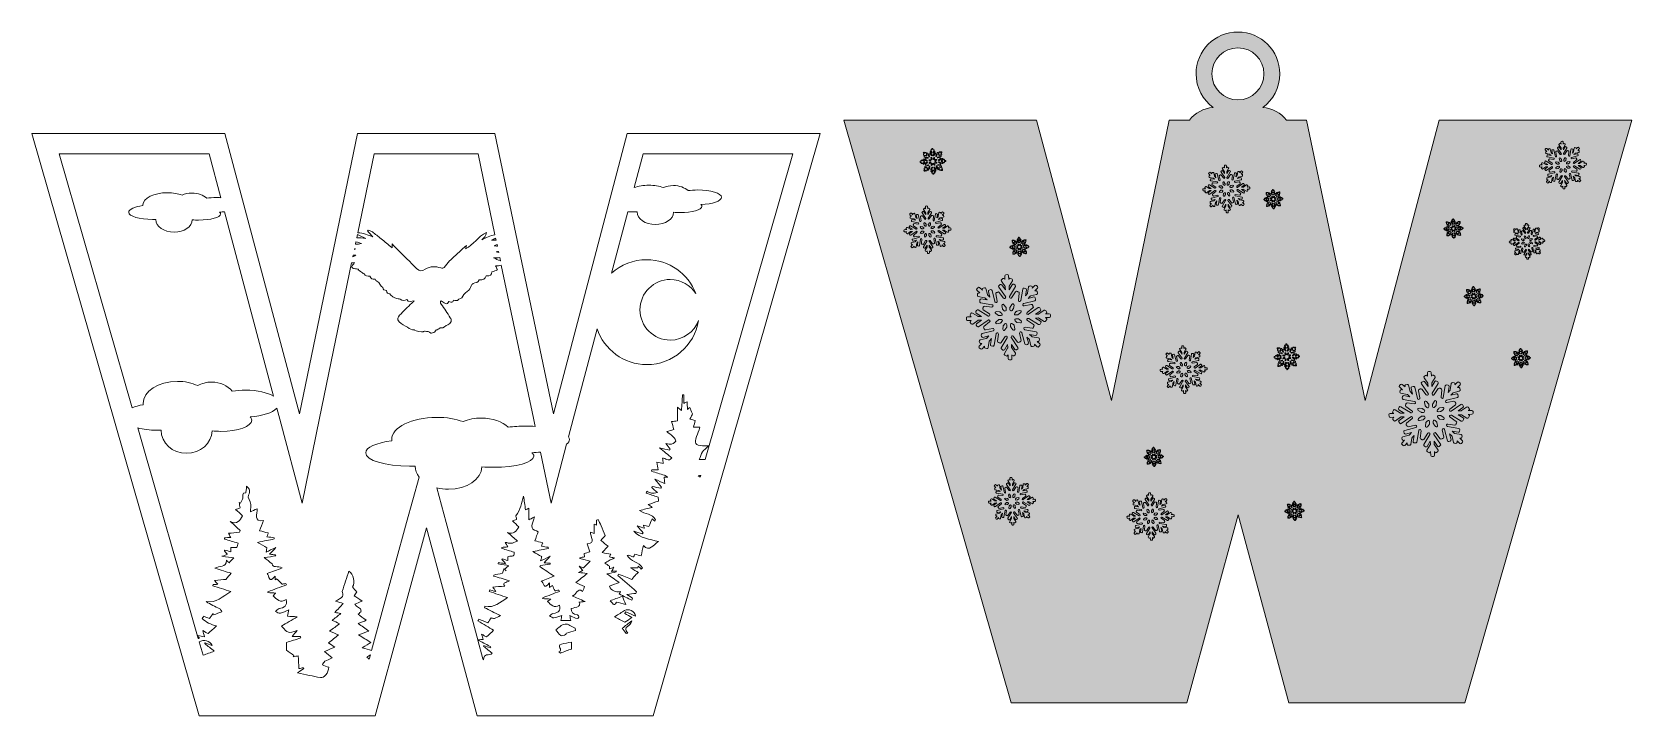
# Model space of a CAD drawing. Header units: millimetres. Extents: x -42 to 192, y -117 to -17.
import ezdxf

# ---------------------------------------------------------------- set-up
doc = ezdxf.new("R2010")
doc.units = ezdxf.units.MM
doc.header["$MEASUREMENT"] = 0
for name, color, linetype in [('engraving', 7, 'Continuous'), ('Layer 1', 7, 'Continuous'), ('Layer 2', 7, 'Continuous')]:
    doc.layers.add(name, color=color, linetype=linetype)

msp = doc.modelspace()

# ---------------------------------------------------------------- hatches: boundary and pattern name
at = {"layer": 'Layer 1'}
h = msp.add_hatch(color=2, dxfattribs=at)
h.dxf.hatch_style = 2
edge = h.paths.add_edge_path()
edge.add_spline(control_points=[(163.54, -30.12), (163.54, -30.12), (152.73, -71.11), (152.73, -71.11), (152.73, -71.11), (144.16, -30.12), (144.16, -30.12), (144.16, -30.12), (141.21, -30.12), (141.21, -30.12), (140.38, -29.08), (139.15, -28.38), (137.75, -28.28), (139.26, -27.16), (140.24, -25.38), (140.24, -23.36), (140.24, -19.98), (137.5, -17.24), (134.12, -17.24), (130.74, -17.24), (127.99, -19.98), (127.99, -23.36), (127.99, -25.38), (128.97, -27.16), (130.48, -28.28), (129.08, -28.38), (127.85, -29.08), (127.02, -30.12), (127.02, -30.12), (124.07, -30.12), (124.07, -30.12), (124.07, -30.12), (115.62, -71.11), (115.62, -71.11), (115.62, -71.11), (104.69, -30.12), (104.69, -30.12), (104.69, -30.12), (76.51, -30.12), (76.51, -30.12), (76.51, -30.12), (100.94, -115.27), (100.94, -115.27), (100.94, -115.27), (126.66, -115.27), (126.66, -115.27), (126.66, -115.27), (134.17, -87.79), (134.17, -87.79), (134.17, -87.79), (141.57, -115.27), (141.57, -115.27), (141.57, -115.27), (167.29, -115.27), (167.29, -115.27), (167.29, -115.27), (191.72, -30.12), (191.72, -30.12), (191.72, -30.12), (163.54, -30.12), (163.54, -30.12)], knot_values=[0, 0, 0, 0, 1, 1, 1, 2, 2, 2, 3, 3, 3, 4, 4, 4, 5, 5, 5, 6, 6, 6, 7, 7, 7, 8, 8, 8, 9, 9, 9, 10, 10, 10, 11, 11, 11, 12, 12, 12, 13, 13, 13, 14, 14, 14, 15, 15, 15, 16, 16, 16, 17, 17, 17, 18, 18, 18, 19, 19, 19, 20, 20, 20, 20], degree=3, periodic=1)
edge = h.paths.add_edge_path()
edge.add_spline(control_points=[(130.31, -23.36), (130.31, -21.26), (132.02, -19.55), (134.12, -19.55), (136.21, -19.55), (137.92, -21.26), (137.92, -23.36), (137.92, -25.46), (136.21, -27.17), (134.12, -27.17), (132.02, -27.17), (130.31, -25.46), (130.31, -23.36)], knot_values=[0, 0, 0, 0, 1, 1, 1, 2, 2, 2, 3, 3, 3, 4, 4, 4, 4], degree=3, periodic=1)

# ---------------------------------------------------------------- linework, layer by layer
at = {"layer": 'engraving', "lineweight": 0}
for points, knots in [([(91.39, -36.05), (91.39, -36.02), (91.36, -36), (91.34, -36), (91.34, -36), (91.17, -36), (91.17, -36), (91.17, -36), (91.2, -35.98), (91.2, -35.98), (91.23, -35.97), (91.23, -35.94), (91.22, -35.91), (91.22, -35.91), (91.18, -35.86), (91.18, -35.86), (91.16, -35.83), (91.13, -35.83), (91.11, -35.84), (91.11, -35.84), (90.88, -36.01), (90.88, -36.01), (90.87, -36.01), (90.86, -36.02), (90.85, -36.02), (90.85, -36.02), (90.72, -36.02), (90.72, -36.02), (90.72, -36.02), (90.94, -35.87), (90.94, -35.87), (90.97, -35.85), (90.97, -35.82), (90.96, -35.8), (90.96, -35.8), (90.92, -35.74), (90.92, -35.74), (90.9, -35.72), (90.87, -35.71), (90.85, -35.73), (90.85, -35.73), (90.42, -36.03), (90.42, -36.03), (90.42, -36.03), (90.41, -36.03), (90.4, -36.04), (90.4, -36.04), (90.39, -36.04), (90.39, -36.04), (90.34, -36.04), (90.32, -35.97), (90.36, -35.94), (90.36, -35.94), (90.61, -35.74), (90.61, -35.74), (90.64, -35.73), (90.64, -35.7), (90.62, -35.67), (90.62, -35.67), (90.61, -35.66), (90.61, -35.66), (90.61, -35.66), (90.61, -35.65), (90.6, -35.64), (90.6, -35.64), (90.6, -35.63), (90.6, -35.63), (90.6, -35.6), (90.57, -35.58), (90.54, -35.59), (90.54, -35.59), (90.22, -35.65), (90.22, -35.65), (90.17, -35.66), (90.14, -35.6), (90.18, -35.57), (90.18, -35.57), (90.18, -35.56), (90.18, -35.56), (90.19, -35.55), (90.2, -35.55), (90.21, -35.55), (90.21, -35.55), (90.69, -35.42), (90.69, -35.42), (90.72, -35.42), (90.74, -35.39), (90.73, -35.36), (90.73, -35.36), (90.72, -35.3), (90.72, -35.3), (90.71, -35.27), (90.68, -35.25), (90.65, -35.26), (90.65, -35.26), (90.4, -35.32), (90.4, -35.32), (90.4, -35.32), (90.49, -35.23), (90.49, -35.23), (90.49, -35.22), (90.5, -35.21), (90.51, -35.21), (90.51, -35.21), (90.78, -35.14), (90.78, -35.14), (90.81, -35.14), (90.82, -35.11), (90.82, -35.08), (90.82, -35.08), (90.8, -35.02), (90.8, -35.02), (90.79, -34.99), (90.77, -34.97), (90.74, -34.98), (90.74, -34.98), (90.7, -34.99), (90.7, -34.99), (90.7, -34.99), (90.82, -34.86), (90.82, -34.86), (90.84, -34.84), (90.84, -34.81), (90.81, -34.79), (90.81, -34.79), (90.77, -34.75), (90.77, -34.75), (90.75, -34.73), (90.71, -34.73), (90.69, -34.75), (90.69, -34.75), (90.58, -34.87), (90.58, -34.87), (90.58, -34.87), (90.59, -34.83), (90.59, -34.83), (90.59, -34.8), (90.58, -34.78), (90.55, -34.77), (90.55, -34.77), (90.48, -34.76), (90.48, -34.76), (90.46, -34.76), (90.43, -34.77), (90.42, -34.8), (90.42, -34.8), (90.38, -35.08), (90.38, -35.08), (90.37, -35.09), (90.37, -35.1), (90.36, -35.11), (90.36, -35.11), (90.28, -35.2), (90.28, -35.2), (90.28, -35.2), (90.32, -34.94), (90.32, -34.94), (90.33, -34.91), (90.31, -34.88), (90.28, -34.88), (90.28, -34.88), (90.22, -34.87), (90.22, -34.87), (90.19, -34.86), (90.16, -34.88), (90.16, -34.91), (90.16, -34.91), (90.07, -35.42), (90.07, -35.42), (90.07, -35.43), (90.06, -35.44), (90.06, -35.45), (90.06, -35.45), (90.06, -35.45), (90.06, -35.45), (90.02, -35.48), (89.96, -35.45), (89.97, -35.4), (89.97, -35.4), (90.01, -35.09), (90.01, -35.09), (90.01, -35.06), (89.99, -35.03), (89.96, -35.03), (89.96, -35.03), (89.95, -35.03), (89.95, -35.03), (89.94, -35.03), (89.93, -35.02), (89.93, -35.02), (89.93, -35.02), (89.92, -35.01), (89.92, -35.01), (89.89, -35), (89.86, -35), (89.85, -35.03), (89.85, -35.03), (89.67, -35.3), (89.67, -35.3), (89.64, -35.34), (89.58, -35.32), (89.57, -35.27), (89.57, -35.27), (89.57, -35.26), (89.57, -35.26), (89.57, -35.25), (89.58, -35.24), (89.58, -35.24), (89.58, -35.24), (89.84, -34.8), (89.84, -34.8), (89.85, -34.77), (89.85, -34.74), (89.82, -34.73), (89.82, -34.73), (89.77, -34.69), (89.77, -34.69), (89.74, -34.68), (89.71, -34.69), (89.7, -34.71), (89.7, -34.71), (89.56, -34.94), (89.56, -34.94), (89.56, -34.94), (89.55, -34.81), (89.55, -34.81), (89.55, -34.8), (89.56, -34.79), (89.56, -34.78), (89.56, -34.78), (89.7, -34.54), (89.7, -34.54), (89.72, -34.52), (89.71, -34.48), (89.69, -34.47), (89.69, -34.47), (89.63, -34.44), (89.63, -34.44), (89.61, -34.42), (89.57, -34.43), (89.56, -34.45), (89.56, -34.45), (89.54, -34.48), (89.54, -34.48), (89.54, -34.48), (89.53, -34.31), (89.53, -34.31), (89.53, -34.29), (89.51, -34.26), (89.48, -34.26), (89.48, -34.26), (89.42, -34.27), (89.42, -34.27), (89.39, -34.27), (89.37, -34.29), (89.37, -34.32), (89.37, -34.32), (89.37, -34.48), (89.37, -34.48), (89.37, -34.48), (89.35, -34.46), (89.35, -34.46), (89.34, -34.43), (89.3, -34.43), (89.28, -34.44), (89.28, -34.44), (89.23, -34.48), (89.23, -34.48), (89.2, -34.5), (89.2, -34.53), (89.21, -34.55), (89.21, -34.55), (89.38, -34.79), (89.38, -34.79), (89.38, -34.8), (89.39, -34.8), (89.39, -34.81), (89.39, -34.81), (89.39, -34.94), (89.39, -34.94), (89.39, -34.94), (89.24, -34.72), (89.24, -34.72), (89.22, -34.7), (89.19, -34.69), (89.17, -34.71), (89.17, -34.71), (89.11, -34.74), (89.11, -34.74), (89.09, -34.76), (89.08, -34.79), (89.1, -34.82), (89.1, -34.82), (89.4, -35.24), (89.4, -35.24), (89.4, -35.25), (89.4, -35.26), (89.41, -35.27), (89.41, -35.27), (89.41, -35.27), (89.41, -35.27), (89.41, -35.32), (89.34, -35.34), (89.31, -35.3), (89.31, -35.3), (89.12, -35.05), (89.12, -35.05), (89.1, -35.03), (89.07, -35.03), (89.05, -35.04), (89.05, -35.04), (89.04, -35.05), (89.04, -35.05), (89.03, -35.06), (89.02, -35.06), (89.02, -35.06), (89.02, -35.06), (89, -35.06), (89, -35.06), (88.98, -35.07), (88.96, -35.1), (88.96, -35.12), (88.96, -35.12), (89.03, -35.44), (89.03, -35.44), (89.04, -35.49), (88.98, -35.53), (88.94, -35.49), (88.94, -35.49), (88.94, -35.49), (88.94, -35.49), (88.93, -35.48), (88.93, -35.47), (88.92, -35.46), (88.92, -35.46), (88.8, -34.97), (88.8, -34.97), (88.79, -34.94), (88.77, -34.92), (88.74, -34.93), (88.74, -34.93), (88.67, -34.95), (88.67, -34.95), (88.65, -34.95), (88.63, -34.98), (88.64, -35.01), (88.64, -35.01), (88.7, -35.27), (88.7, -35.27), (88.7, -35.27), (88.61, -35.18), (88.61, -35.18), (88.6, -35.17), (88.59, -35.16), (88.59, -35.15), (88.59, -35.15), (88.52, -34.88), (88.52, -34.88), (88.52, -34.85), (88.49, -34.84), (88.46, -34.84), (88.46, -34.84), (88.4, -34.86), (88.4, -34.86), (88.37, -34.87), (88.35, -34.9), (88.36, -34.92), (88.36, -34.92), (88.37, -34.96), (88.37, -34.96), (88.37, -34.96), (88.25, -34.84), (88.25, -34.84), (88.23, -34.82), (88.19, -34.82), (88.17, -34.85), (88.17, -34.85), (88.13, -34.89), (88.13, -34.89), (88.11, -34.92), (88.11, -34.95), (88.13, -34.97), (88.13, -34.97), (88.25, -35.08), (88.25, -35.08), (88.25, -35.08), (88.22, -35.07), (88.22, -35.07), (88.19, -35.07), (88.16, -35.09), (88.16, -35.11), (88.16, -35.11), (88.15, -35.18), (88.15, -35.18), (88.14, -35.21), (88.16, -35.23), (88.19, -35.24), (88.19, -35.24), (88.47, -35.29), (88.47, -35.29), (88.48, -35.29), (88.48, -35.3), (88.49, -35.3), (88.49, -35.3), (88.58, -35.39), (88.58, -35.39), (88.58, -35.39), (88.32, -35.34), (88.32, -35.34), (88.29, -35.34), (88.27, -35.36), (88.26, -35.38), (88.26, -35.38), (88.25, -35.45), (88.25, -35.45), (88.24, -35.48), (88.26, -35.5), (88.29, -35.51), (88.29, -35.51), (88.8, -35.6), (88.8, -35.6), (88.81, -35.6), (88.82, -35.61), (88.82, -35.61), (88.82, -35.61), (88.83, -35.62), (88.83, -35.62), (88.86, -35.65), (88.83, -35.71), (88.78, -35.7), (88.78, -35.7), (88.47, -35.66), (88.47, -35.66), (88.44, -35.66), (88.41, -35.68), (88.41, -35.71), (88.41, -35.71), (88.41, -35.72), (88.41, -35.72), (88.41, -35.73), (88.41, -35.74), (88.4, -35.74), (88.4, -35.74), (88.39, -35.75), (88.39, -35.75), (88.38, -35.78), (88.39, -35.81), (88.41, -35.82), (88.41, -35.82), (88.68, -36.01), (88.68, -36.01), (88.72, -36.04), (88.7, -36.1), (88.65, -36.1), (88.65, -36.1), (88.65, -36.1), (88.65, -36.1), (88.64, -36.1), (88.63, -36.1), (88.62, -36.1), (88.62, -36.1), (88.19, -35.83), (88.19, -35.83), (88.16, -35.82), (88.13, -35.83), (88.12, -35.85), (88.12, -35.85), (88.08, -35.91), (88.08, -35.91), (88.07, -35.93), (88.07, -35.96), (88.1, -35.98), (88.1, -35.98), (88.33, -36.12), (88.33, -36.12), (88.33, -36.12), (88.2, -36.12), (88.2, -36.12), (88.19, -36.12), (88.18, -36.12), (88.17, -36.11), (88.17, -36.11), (87.93, -35.97), (87.93, -35.97), (87.91, -35.95), (87.87, -35.96), (87.86, -35.99), (87.86, -35.99), (87.83, -36.04), (87.83, -36.04), (87.81, -36.07), (87.82, -36.1), (87.84, -36.11), (87.84, -36.11), (87.88, -36.13), (87.88, -36.13), (87.88, -36.13), (87.71, -36.14), (87.71, -36.14), (87.68, -36.14), (87.66, -36.16), (87.66, -36.19), (87.66, -36.19), (87.66, -36.26), (87.66, -36.26), (87.66, -36.29), (87.69, -36.31), (87.71, -36.31), (87.71, -36.31), (87.88, -36.3), (87.88, -36.3), (87.88, -36.3), (87.85, -36.32), (87.85, -36.32), (87.82, -36.34), (87.82, -36.37), (87.83, -36.39), (87.83, -36.39), (87.87, -36.45), (87.87, -36.45), (87.89, -36.47), (87.92, -36.48), (87.94, -36.46), (87.94, -36.46), (88.18, -36.3), (88.18, -36.3), (88.18, -36.29), (88.19, -36.29), (88.2, -36.29), (88.2, -36.29), (88.33, -36.28), (88.33, -36.28), (88.33, -36.28), (88.11, -36.44), (88.11, -36.44), (88.08, -36.46), (88.08, -36.49), (88.09, -36.51), (88.09, -36.51), (88.13, -36.57), (88.13, -36.57), (88.15, -36.59), (88.18, -36.6), (88.2, -36.58), (88.2, -36.58), (88.63, -36.28), (88.63, -36.28), (88.63, -36.28), (88.64, -36.27), (88.65, -36.27), (88.65, -36.27), (88.66, -36.27), (88.66, -36.27), (88.71, -36.27), (88.73, -36.33), (88.69, -36.36), (88.69, -36.36), (88.44, -36.56), (88.44, -36.56), (88.41, -36.58), (88.41, -36.61), (88.43, -36.63), (88.43, -36.63), (88.44, -36.64), (88.44, -36.64), (88.44, -36.65), (88.44, -36.66), (88.45, -36.67), (88.45, -36.67), (88.45, -36.68), (88.45, -36.68), (88.45, -36.71), (88.48, -36.72), (88.51, -36.72), (88.51, -36.72), (88.83, -36.66), (88.83, -36.66), (88.88, -36.65), (88.91, -36.7), (88.88, -36.74), (88.88, -36.74), (88.87, -36.75), (88.87, -36.75), (88.86, -36.75), (88.85, -36.76), (88.84, -36.76), (88.84, -36.76), (88.36, -36.88), (88.36, -36.88), (88.33, -36.89), (88.31, -36.92), (88.32, -36.95), (88.32, -36.95), (88.33, -37.01), (88.33, -37.01), (88.34, -37.04), (88.37, -37.06), (88.4, -37.05), (88.4, -37.05), (88.65, -36.98), (88.65, -36.98), (88.65, -36.98), (88.56, -37.08), (88.56, -37.08), (88.56, -37.09), (88.55, -37.09), (88.54, -37.1), (88.54, -37.1), (88.27, -37.16), (88.27, -37.16), (88.24, -37.17), (88.23, -37.2), (88.23, -37.23), (88.23, -37.23), (88.25, -37.29), (88.25, -37.29), (88.26, -37.32), (88.28, -37.33), (88.31, -37.33), (88.31, -37.33), (88.35, -37.32), (88.35, -37.32), (88.35, -37.32), (88.23, -37.44), (88.23, -37.44), (88.21, -37.47), (88.21, -37.5), (88.24, -37.52), (88.24, -37.52), (88.28, -37.56), (88.28, -37.56), (88.3, -37.58), (88.34, -37.58), (88.36, -37.56), (88.36, -37.56), (88.47, -37.44), (88.47, -37.44), (88.47, -37.44), (88.46, -37.48), (88.46, -37.48), (88.46, -37.5), (88.47, -37.53), (88.5, -37.53), (88.5, -37.53), (88.57, -37.55), (88.57, -37.55), (88.59, -37.55), (88.62, -37.53), (88.63, -37.5), (88.63, -37.5), (88.67, -37.22), (88.67, -37.22), (88.68, -37.21), (88.68, -37.2), (88.69, -37.2), (88.69, -37.2), (88.77, -37.1), (88.77, -37.1), (88.77, -37.1), (88.73, -37.37), (88.73, -37.37), (88.72, -37.4), (88.74, -37.43), (88.77, -37.43), (88.77, -37.43), (88.83, -37.44), (88.83, -37.44), (88.86, -37.45), (88.89, -37.43), (88.89, -37.4), (88.89, -37.4), (88.98, -36.89), (88.98, -36.89), (88.98, -36.88), (88.99, -36.87), (88.99, -36.86), (88.99, -36.86), (88.99, -36.86), (88.99, -36.86), (89.03, -36.83), (89.09, -36.85), (89.08, -36.9), (89.08, -36.9), (89.04, -37.22), (89.04, -37.22), (89.04, -37.25), (89.06, -37.28), (89.09, -37.28), (89.09, -37.28), (89.1, -37.28), (89.1, -37.28), (89.11, -37.28), (89.12, -37.28), (89.12, -37.29), (89.12, -37.29), (89.13, -37.3), (89.13, -37.3), (89.16, -37.31), (89.19, -37.31), (89.2, -37.28), (89.2, -37.28), (89.38, -37.01), (89.38, -37.01), (89.41, -36.97), (89.47, -36.99), (89.48, -37.04), (89.48, -37.04), (89.48, -37.04), (89.48, -37.04), (89.48, -37.05), (89.47, -37.06), (89.47, -37.07), (89.47, -37.07), (89.21, -37.51), (89.21, -37.51), (89.2, -37.53), (89.2, -37.56), (89.23, -37.58), (89.23, -37.58), (89.28, -37.61), (89.28, -37.61), (89.31, -37.63), (89.34, -37.62), (89.35, -37.6), (89.35, -37.6), (89.49, -37.37), (89.49, -37.37), (89.49, -37.37), (89.5, -37.5), (89.5, -37.5), (89.5, -37.51), (89.49, -37.52), (89.49, -37.53), (89.49, -37.53), (89.35, -37.77), (89.35, -37.77), (89.33, -37.79), (89.34, -37.82), (89.36, -37.84), (89.36, -37.84), (89.42, -37.87), (89.42, -37.87), (89.44, -37.89), (89.48, -37.88), (89.49, -37.85), (89.49, -37.85), (89.51, -37.82), (89.51, -37.82), (89.51, -37.82), (89.52, -37.99), (89.52, -37.99), (89.52, -38.02), (89.54, -38.04), (89.57, -38.04), (89.57, -38.04), (89.63, -38.04), (89.63, -38.04), (89.66, -38.04), (89.68, -38.02), (89.68, -37.99), (89.68, -37.99), (89.68, -37.82), (89.68, -37.82), (89.68, -37.82), (89.7, -37.85), (89.7, -37.85), (89.71, -37.88), (89.75, -37.88), (89.77, -37.86), (89.77, -37.86), (89.82, -37.83), (89.82, -37.83), (89.85, -37.81), (89.85, -37.78), (89.84, -37.76), (89.84, -37.76), (89.67, -37.52), (89.67, -37.52), (89.67, -37.51), (89.66, -37.5), (89.66, -37.49), (89.66, -37.49), (89.66, -37.37), (89.66, -37.37), (89.66, -37.37), (89.81, -37.59), (89.81, -37.59), (89.83, -37.61), (89.86, -37.62), (89.88, -37.6), (89.88, -37.6), (89.94, -37.56), (89.94, -37.56), (89.96, -37.55), (89.97, -37.51), (89.95, -37.49), (89.95, -37.49), (89.65, -37.06), (89.65, -37.06), (89.65, -37.06), (89.65, -37.05), (89.64, -37.04), (89.64, -37.04), (89.64, -37.04), (89.64, -37.04), (89.64, -36.99), (89.71, -36.96), (89.74, -37), (89.74, -37), (89.93, -37.26), (89.93, -37.26), (89.95, -37.28), (89.98, -37.28), (90, -37.26), (90, -37.26), (90.01, -37.26), (90.01, -37.26), (90.02, -37.25), (90.03, -37.25), (90.03, -37.25), (90.03, -37.25), (90.05, -37.24), (90.05, -37.24), (90.07, -37.24), (90.09, -37.21), (90.09, -37.18), (90.09, -37.18), (90.02, -36.86), (90.02, -36.86), (90.01, -36.81), (90.07, -36.78), (90.11, -36.82), (90.11, -36.82), (90.11, -36.82), (90.11, -36.82), (90.12, -36.82), (90.12, -36.83), (90.13, -36.84), (90.13, -36.84), (90.25, -37.34), (90.25, -37.34), (90.26, -37.37), (90.28, -37.38), (90.31, -37.38), (90.31, -37.38), (90.38, -37.36), (90.38, -37.36), (90.4, -37.35), (90.42, -37.33), (90.41, -37.3), (90.41, -37.3), (90.35, -37.04), (90.35, -37.04), (90.35, -37.04), (90.44, -37.13), (90.44, -37.13), (90.45, -37.13), (90.46, -37.14), (90.46, -37.15), (90.46, -37.15), (90.53, -37.43), (90.53, -37.43), (90.53, -37.45), (90.56, -37.47), (90.59, -37.46), (90.59, -37.46), (90.65, -37.45), (90.65, -37.45), (90.68, -37.44), (90.7, -37.41), (90.69, -37.38), (90.69, -37.38), (90.68, -37.35), (90.68, -37.35), (90.68, -37.35), (90.8, -37.46), (90.8, -37.46), (90.82, -37.48), (90.86, -37.48), (90.88, -37.46), (90.88, -37.46), (90.92, -37.41), (90.92, -37.41), (90.94, -37.39), (90.94, -37.36), (90.92, -37.34), (90.92, -37.34), (90.8, -37.23), (90.8, -37.23), (90.8, -37.23), (90.83, -37.23), (90.83, -37.23), (90.86, -37.24), (90.89, -37.22), (90.89, -37.19), (90.89, -37.19), (90.9, -37.13), (90.9, -37.13), (90.91, -37.1), (90.89, -37.07), (90.86, -37.07), (90.86, -37.07), (90.58, -37.02), (90.58, -37.02), (90.57, -37.02), (90.57, -37.01), (90.56, -37), (90.56, -37), (90.47, -36.92), (90.47, -36.92), (90.47, -36.92), (90.73, -36.97), (90.73, -36.97), (90.76, -36.97), (90.78, -36.95), (90.79, -36.92), (90.79, -36.92), (90.8, -36.86), (90.8, -36.86), (90.81, -36.83), (90.79, -36.8), (90.76, -36.8), (90.76, -36.8), (90.25, -36.71), (90.25, -36.71), (90.24, -36.71), (90.23, -36.7), (90.23, -36.69), (90.23, -36.69), (90.22, -36.69), (90.22, -36.69), (90.19, -36.66), (90.22, -36.6), (90.27, -36.6), (90.27, -36.6), (90.58, -36.64), (90.58, -36.64), (90.61, -36.65), (90.64, -36.63), (90.64, -36.6), (90.64, -36.6), (90.64, -36.59), (90.64, -36.59), (90.64, -36.58), (90.64, -36.57), (90.65, -36.56), (90.65, -36.56), (90.66, -36.55), (90.66, -36.55), (90.67, -36.53), (90.66, -36.5), (90.64, -36.48), (90.64, -36.48), (90.37, -36.3), (90.37, -36.3), (90.33, -36.27), (90.35, -36.21), (90.4, -36.2), (90.4, -36.2), (90.4, -36.2), (90.4, -36.2), (90.41, -36.2), (90.42, -36.21), (90.43, -36.21), (90.43, -36.21), (90.86, -36.48), (90.86, -36.48), (90.89, -36.49), (90.92, -36.48), (90.93, -36.46), (90.93, -36.46), (90.97, -36.4), (90.97, -36.4), (90.98, -36.38), (90.98, -36.34), (90.95, -36.33), (90.95, -36.33), (90.72, -36.19), (90.72, -36.19), (90.72, -36.19), (90.85, -36.19), (90.85, -36.19), (90.86, -36.19), (90.87, -36.19), (90.88, -36.19), (90.88, -36.19), (91.12, -36.34), (91.12, -36.34), (91.14, -36.35), (91.18, -36.35), (91.19, -36.32), (91.19, -36.32), (91.22, -36.26), (91.22, -36.26), (91.24, -36.24), (91.23, -36.21), (91.21, -36.19), (91.21, -36.19), (91.17, -36.17), (91.17, -36.17), (91.17, -36.17), (91.34, -36.17), (91.34, -36.17), (91.37, -36.17), (91.39, -36.14), (91.39, -36.11), (91.39, -36.11), (91.39, -36.05), (91.39, -36.05)], [0, 0, 0, 0, 1, 1, 1, 2, 2, 2, 3, 3, 3, 4, 4, 4, 5, 5, 5, 6, 6, 6, 7, 7, 7, 8, 8, 8, 9, 9, 9, 10, 10, 10, 11, 11, 11, 12, 12, 12, 13, 13, 13, 14, 14, 14, 15, 15, 15, 16, 16, 16, 17, 17, 17, 18, 18, 18, 19, 19, 19, 20, 20, 20, 21, 21, 21, 22, 22, 22, 23, 23, 23, 24, 24, 24, 25, 25, 25, 26, 26, 26, 27, 27, 27, 28, 28, 28, 29, 29, 29, 30, 30, 30, 31, 31, 31, 32, 32, 32, 33, 33, 33, 34, 34, 34, 35, 35, 35, 36, 36, 36, 37, 37, 37, 38, 38, 38, 39, 39, 39, 40, 40, 40, 41, 41, 41, 42, 42, 42, 43, 43, 43, 44, 44, 44, 45, 45, 45, 46, 46, 46, 47, 47, 47, 48, 48, 48, 49, 49, 49, 50, 50, 50, 51, 51, 51, 52, 52, 52, 53, 53, 53, 54, 54, 54, 55, 55, 55, 56, 56, 56, 57, 57, 57, 58, 58, 58, 59, 59, 59, 60, 60, 60, 61, 61, 61, 62, 62, 62, 63, 63, 63, 64, 64, 64, 65, 65, 65, 66, 66, 66, 67, 67, 67, 68, 68, 68, 69, 69, 69, 70, 70, 70, 71, 71, 71, 72, 72, 72, 73, 73, 73, 74, 74, 74, 75, 75, 75, 76, 76, 76, 77, 77, 77, 78, 78, 78, 79, 79, 79, 80, 80, 80, 81, 81, 81, 82, 82, 82, 83, 83, 83, 84, 84, 84, 85, 85, 85, 86, 86, 86, 87, 87, 87, 88, 88, 88, 89, 89, 89, 90, 90, 90, 91, 91, 91, 92, 92, 92, 93, 93, 93, 94, 94, 94, 95, 95, 95, 96, 96, 96, 97, 97, 97, 98, 98, 98, 99, 99, 99, 100, 100, 100, 101, 101, 101, 102, 102, 102, 103, 103, 103, 104, 104, 104, 105, 105, 105, 106, 106, 106, 107, 107, 107, 108, 108, 108, 109, 109, 109, 110, 110, 110, 111, 111, 111, 112, 112, 112, 113, 113, 113, 114, 114, 114, 115, 115, 115, 116, 116, 116, 117, 117, 117, 118, 118, 118, 119, 119, 119, 120, 120, 120, 121, 121, 121, 122, 122, 122, 123, 123, 123, 124, 124, 124, 125, 125, 125, 126, 126, 126, 127, 127, 127, 128, 128, 128, 129, 129, 129, 130, 130, 130, 131, 131, 131, 132, 132, 132, 133, 133, 133, 134, 134, 134, 135, 135, 135, 136, 136, 136, 137, 137, 137, 138, 138, 138, 139, 139, 139, 140, 140, 140, 141, 141, 141, 142, 142, 142, 143, 143, 143, 144, 144, 144, 145, 145, 145, 146, 146, 146, 147, 147, 147, 148, 148, 148, 149, 149, 149, 150, 150, 150, 151, 151, 151, 152, 152, 152, 153, 153, 153, 154, 154, 154, 155, 155, 155, 156, 156, 156, 157, 157, 157, 158, 158, 158, 159, 159, 159, 160, 160, 160, 161, 161, 161, 162, 162, 162, 163, 163, 163, 164, 164, 164, 165, 165, 165, 166, 166, 166, 167, 167, 167, 168, 168, 168, 169, 169, 169, 170, 170, 170, 171, 171, 171, 172, 172, 172, 173, 173, 173, 174, 174, 174, 175, 175, 175, 176, 176, 176, 177, 177, 177, 178, 178, 178, 179, 179, 179, 180, 180, 180, 181, 181, 181, 182, 182, 182, 183, 183, 183, 184, 184, 184, 185, 185, 185, 186, 186, 186, 187, 187, 187, 188, 188, 188, 189, 189, 189, 190, 190, 190, 191, 191, 191, 192, 192, 192, 193, 193, 193, 194, 194, 194, 195, 195, 195, 196, 196, 196, 197, 197, 197, 198, 198, 198, 199, 199, 199, 200, 200, 200, 201, 201, 201, 202, 202, 202, 203, 203, 203, 204, 204, 204, 205, 205, 205, 206, 206, 206, 207, 207, 207, 208, 208, 208, 209, 209, 209, 210, 210, 210, 211, 211, 211, 212, 212, 212, 213, 213, 213, 214, 214, 214, 215, 215, 215, 216, 216, 216, 217, 217, 217, 218, 218, 218, 219, 219, 219, 220, 220, 220, 221, 221, 221, 222, 222, 222, 223, 223, 223, 224, 224, 224, 225, 225, 225, 226, 226, 226, 227, 227, 227, 228, 228, 228, 229, 229, 229, 230, 230, 230, 231, 231, 231, 232, 232, 232, 233, 233, 233, 234, 234, 234, 235, 235, 235, 236, 236, 236, 237, 237, 237, 238, 238, 238, 239, 239, 239, 240, 240, 240, 241, 241, 241, 242, 242, 242, 243, 243, 243, 244, 244, 244, 245, 245, 245, 246, 246, 246, 247, 247, 247, 248, 248, 248, 249, 249, 249, 250, 250, 250, 251, 251, 251, 252, 252, 252, 253, 253, 253, 254, 254, 254, 255, 255, 255, 256, 256, 256, 257, 257, 257, 258, 258, 258, 259, 259, 259, 260, 260, 260, 261, 261, 261, 262, 262, 262, 263, 263, 263, 264, 264, 264, 265, 265, 265, 266, 266, 266, 267, 267, 267, 268, 268, 268, 269, 269, 269, 270, 270, 270, 271, 271, 271, 272, 272, 272, 273, 273, 273, 274, 274, 274, 275, 275, 275, 276, 276, 276, 277, 277, 277, 278, 278, 278, 279, 279, 279, 280, 280, 280, 281, 281, 281, 282, 282, 282, 283, 283, 283, 284, 284, 284, 285, 285, 285, 286, 286, 286, 287, 287, 287, 288, 288, 288, 289, 289, 289, 290, 290, 290, 291, 291, 291, 292, 292, 292, 293, 293, 293, 294, 294, 294, 295, 295, 295, 296, 296, 296, 297, 297, 297, 298, 298, 298, 299, 299, 299, 300, 300, 300, 301, 301, 301, 302, 302, 302, 303, 303, 303, 304, 304, 304, 305, 305, 305, 306, 306, 306, 307, 307, 307, 308, 308, 308, 309, 309, 309, 310, 310, 310, 311, 311, 311, 312, 312, 312, 313, 313, 313, 314, 314, 314, 315, 315, 315, 316, 316, 316, 317, 317, 317, 318, 318, 318, 319, 319, 319, 320, 320, 320, 321, 321, 321, 322, 322, 322, 323, 323, 323, 324, 324, 324, 325, 325, 325, 326, 326, 326, 327, 327, 327, 328, 328, 328, 329, 329, 329, 330, 330, 330, 331, 331, 331, 332, 332, 332, 333, 333, 333, 334, 334, 334, 335, 335, 335, 336, 336, 336, 336]), ([(185.06, -36.5), (185.06, -36.45), (185.02, -36.41), (184.96, -36.41), (184.96, -36.41), (184.66, -36.42), (184.66, -36.42), (184.66, -36.42), (184.72, -36.38), (184.72, -36.38), (184.76, -36.35), (184.77, -36.29), (184.74, -36.25), (184.74, -36.25), (184.67, -36.15), (184.67, -36.15), (184.64, -36.1), (184.58, -36.09), (184.54, -36.12), (184.54, -36.12), (184.11, -36.42), (184.11, -36.42), (184.1, -36.44), (184.08, -36.44), (184.06, -36.44), (184.06, -36.44), (183.83, -36.45), (183.83, -36.45), (183.83, -36.45), (184.24, -36.16), (184.24, -36.16), (184.28, -36.13), (184.29, -36.08), (184.26, -36.03), (184.26, -36.03), (184.19, -35.93), (184.19, -35.93), (184.16, -35.89), (184.1, -35.88), (184.06, -35.91), (184.06, -35.91), (183.28, -36.46), (183.28, -36.46), (183.27, -36.47), (183.25, -36.47), (183.23, -36.47), (183.23, -36.47), (183.23, -36.47), (183.23, -36.47), (183.14, -36.48), (183.09, -36.36), (183.17, -36.31), (183.17, -36.31), (183.63, -35.94), (183.63, -35.94), (183.67, -35.91), (183.68, -35.85), (183.65, -35.81), (183.65, -35.81), (183.63, -35.79), (183.63, -35.79), (183.62, -35.78), (183.62, -35.76), (183.61, -35.75), (183.61, -35.75), (183.61, -35.73), (183.61, -35.73), (183.6, -35.67), (183.55, -35.64), (183.5, -35.65), (183.5, -35.65), (182.91, -35.77), (182.91, -35.77), (182.82, -35.79), (182.76, -35.68), (182.82, -35.61), (182.82, -35.61), (182.83, -35.6), (182.83, -35.6), (182.85, -35.59), (182.86, -35.58), (182.88, -35.57), (182.88, -35.57), (183.78, -35.35), (183.78, -35.35), (183.83, -35.33), (183.86, -35.28), (183.85, -35.23), (183.85, -35.23), (183.82, -35.11), (183.82, -35.11), (183.81, -35.06), (183.76, -35.03), (183.71, -35.04), (183.71, -35.04), (183.23, -35.16), (183.23, -35.16), (183.23, -35.16), (183.4, -34.98), (183.4, -34.98), (183.41, -34.97), (183.42, -34.96), (183.44, -34.96), (183.44, -34.96), (183.94, -34.83), (183.94, -34.83), (183.99, -34.82), (184.02, -34.77), (184.01, -34.72), (184.01, -34.72), (183.98, -34.6), (183.98, -34.6), (183.96, -34.55), (183.91, -34.52), (183.86, -34.53), (183.86, -34.53), (183.8, -34.55), (183.8, -34.55), (183.8, -34.55), (184.01, -34.31), (184.01, -34.31), (184.04, -34.28), (184.04, -34.22), (184, -34.18), (184, -34.18), (183.91, -34.1), (183.91, -34.1), (183.87, -34.06), (183.81, -34.06), (183.78, -34.1), (183.78, -34.1), (183.58, -34.32), (183.58, -34.32), (183.58, -34.32), (183.59, -34.26), (183.59, -34.26), (183.6, -34.21), (183.56, -34.16), (183.51, -34.15), (183.51, -34.15), (183.39, -34.13), (183.39, -34.13), (183.34, -34.12), (183.29, -34.15), (183.28, -34.2), (183.28, -34.2), (183.19, -34.72), (183.19, -34.72), (183.19, -34.74), (183.18, -34.76), (183.17, -34.77), (183.17, -34.77), (183.01, -34.94), (183.01, -34.94), (183.01, -34.94), (183.1, -34.45), (183.1, -34.45), (183.11, -34.4), (183.07, -34.35), (183.02, -34.34), (183.02, -34.34), (182.9, -34.32), (182.9, -34.32), (182.85, -34.31), (182.8, -34.34), (182.79, -34.4), (182.79, -34.4), (182.63, -35.34), (182.63, -35.34), (182.63, -35.36), (182.62, -35.37), (182.61, -35.39), (182.61, -35.39), (182.61, -35.39), (182.61, -35.39), (182.54, -35.46), (182.43, -35.4), (182.44, -35.31), (182.44, -35.31), (182.51, -34.72), (182.51, -34.72), (182.52, -34.67), (182.48, -34.63), (182.43, -34.62), (182.43, -34.62), (182.41, -34.62), (182.41, -34.62), (182.4, -34.61), (182.38, -34.61), (182.37, -34.6), (182.37, -34.6), (182.35, -34.59), (182.35, -34.59), (182.31, -34.56), (182.25, -34.57), (182.22, -34.61), (182.22, -34.61), (181.89, -35.11), (181.89, -35.11), (181.84, -35.19), (181.72, -35.16), (181.72, -35.06), (181.72, -35.06), (181.71, -35.05), (181.71, -35.05), (181.71, -35.04), (181.72, -35.02), (181.73, -35), (181.73, -35), (182.21, -34.2), (182.21, -34.2), (182.23, -34.15), (182.22, -34.09), (182.17, -34.07), (182.17, -34.07), (182.07, -34), (182.07, -34), (182.03, -33.98), (181.97, -33.99), (181.94, -34.04), (181.94, -34.04), (181.69, -34.46), (181.69, -34.46), (181.69, -34.46), (181.68, -34.21), (181.68, -34.21), (181.68, -34.2), (181.68, -34.18), (181.69, -34.16), (181.69, -34.16), (181.96, -33.72), (181.96, -33.72), (181.98, -33.68), (181.97, -33.62), (181.92, -33.59), (181.92, -33.59), (181.82, -33.53), (181.82, -33.53), (181.78, -33.5), (181.72, -33.52), (181.69, -33.56), (181.69, -33.56), (181.66, -33.62), (181.66, -33.62), (181.66, -33.62), (181.64, -33.3), (181.64, -33.3), (181.64, -33.25), (181.6, -33.21), (181.55, -33.21), (181.55, -33.21), (181.42, -33.22), (181.42, -33.22), (181.37, -33.22), (181.33, -33.26), (181.33, -33.32), (181.33, -33.32), (181.35, -33.62), (181.35, -33.62), (181.35, -33.62), (181.31, -33.56), (181.31, -33.56), (181.28, -33.52), (181.22, -33.51), (181.18, -33.54), (181.18, -33.54), (181.08, -33.61), (181.08, -33.61), (181.04, -33.64), (181.03, -33.7), (181.05, -33.74), (181.05, -33.74), (181.35, -34.18), (181.35, -34.18), (181.36, -34.19), (181.37, -34.21), (181.37, -34.23), (181.37, -34.23), (181.38, -34.46), (181.38, -34.46), (181.38, -34.46), (181.1, -34.05), (181.1, -34.05), (181.07, -34.01), (181.01, -34), (180.97, -34.03), (180.97, -34.03), (180.87, -34.1), (180.87, -34.1), (180.82, -34.13), (180.81, -34.18), (180.84, -34.23), (180.84, -34.23), (181.39, -35.02), (181.39, -35.02), (181.4, -35.03), (181.4, -35.05), (181.4, -35.06), (181.4, -35.06), (181.4, -35.07), (181.4, -35.07), (181.41, -35.16), (181.29, -35.2), (181.24, -35.13), (181.24, -35.13), (180.88, -34.66), (180.88, -34.66), (180.85, -34.62), (180.79, -34.61), (180.74, -34.65), (180.74, -34.65), (180.73, -34.66), (180.73, -34.66), (180.72, -34.67), (180.7, -34.68), (180.69, -34.68), (180.69, -34.68), (180.66, -34.68), (180.66, -34.68), (180.61, -34.69), (180.58, -34.74), (180.59, -34.79), (180.59, -34.79), (180.71, -35.39), (180.71, -35.39), (180.73, -35.48), (180.62, -35.54), (180.55, -35.47), (180.55, -35.47), (180.54, -35.47), (180.54, -35.47), (180.53, -35.46), (180.52, -35.44), (180.52, -35.42), (180.52, -35.42), (180.29, -34.51), (180.29, -34.51), (180.28, -34.46), (180.23, -34.43), (180.18, -34.44), (180.18, -34.44), (180.06, -34.47), (180.06, -34.47), (180.01, -34.48), (179.98, -34.53), (179.99, -34.58), (179.99, -34.58), (180.11, -35.06), (180.11, -35.06), (180.11, -35.06), (179.93, -34.9), (179.93, -34.9), (179.92, -34.89), (179.91, -34.87), (179.91, -34.85), (179.91, -34.85), (179.78, -34.35), (179.78, -34.35), (179.77, -34.3), (179.72, -34.27), (179.67, -34.28), (179.67, -34.28), (179.55, -34.31), (179.55, -34.31), (179.5, -34.32), (179.47, -34.37), (179.48, -34.42), (179.48, -34.42), (179.5, -34.49), (179.5, -34.49), (179.5, -34.49), (179.27, -34.28), (179.27, -34.28), (179.23, -34.24), (179.17, -34.24), (179.14, -34.28), (179.14, -34.28), (179.05, -34.37), (179.05, -34.37), (179.02, -34.41), (179.02, -34.47), (179.06, -34.51), (179.06, -34.51), (179.28, -34.71), (179.28, -34.71), (179.28, -34.71), (179.22, -34.7), (179.22, -34.7), (179.16, -34.69), (179.12, -34.73), (179.11, -34.78), (179.11, -34.78), (179.09, -34.9), (179.09, -34.9), (179.08, -34.95), (179.11, -35), (179.16, -35.01), (179.16, -35.01), (179.67, -35.1), (179.67, -35.1), (179.69, -35.1), (179.71, -35.11), (179.72, -35.13), (179.72, -35.13), (179.89, -35.28), (179.89, -35.28), (179.89, -35.28), (179.41, -35.2), (179.41, -35.2), (179.36, -35.19), (179.31, -35.22), (179.3, -35.27), (179.3, -35.27), (179.28, -35.39), (179.28, -35.39), (179.27, -35.45), (179.3, -35.49), (179.35, -35.5), (179.35, -35.5), (180.29, -35.67), (180.29, -35.67), (180.3, -35.68), (180.32, -35.68), (180.33, -35.7), (180.33, -35.7), (180.34, -35.7), (180.34, -35.7), (180.4, -35.76), (180.35, -35.88), (180.26, -35.86), (180.26, -35.86), (179.68, -35.79), (179.68, -35.79), (179.63, -35.78), (179.58, -35.82), (179.57, -35.87), (179.57, -35.87), (179.57, -35.9), (179.57, -35.9), (179.57, -35.91), (179.56, -35.92), (179.56, -35.94), (179.56, -35.94), (179.54, -35.96), (179.54, -35.96), (179.51, -36), (179.53, -36.06), (179.57, -36.09), (179.57, -36.09), (180.07, -36.43), (180.07, -36.43), (180.14, -36.48), (180.11, -36.6), (180.02, -36.6), (180.02, -36.6), (180.01, -36.6), (180.01, -36.6), (179.99, -36.6), (179.97, -36.6), (179.96, -36.59), (179.96, -36.59), (179.16, -36.1), (179.16, -36.1), (179.11, -36.07), (179.06, -36.09), (179.03, -36.13), (179.03, -36.13), (178.97, -36.24), (178.97, -36.24), (178.94, -36.28), (178.95, -36.34), (179, -36.37), (179, -36.37), (179.42, -36.62), (179.42, -36.62), (179.42, -36.62), (179.18, -36.63), (179.18, -36.63), (179.16, -36.63), (179.14, -36.63), (179.13, -36.62), (179.13, -36.62), (178.69, -36.35), (178.69, -36.35), (178.64, -36.32), (178.59, -36.34), (178.56, -36.38), (178.56, -36.38), (178.5, -36.49), (178.5, -36.49), (178.47, -36.53), (178.48, -36.59), (178.53, -36.62), (178.53, -36.62), (178.59, -36.65), (178.59, -36.65), (178.59, -36.65), (178.28, -36.67), (178.28, -36.67), (178.22, -36.67), (178.18, -36.71), (178.19, -36.76), (178.19, -36.76), (178.19, -36.89), (178.19, -36.89), (178.19, -36.94), (178.24, -36.98), (178.29, -36.98), (178.29, -36.98), (178.59, -36.97), (178.59, -36.97), (178.59, -36.97), (178.53, -37.01), (178.53, -37.01), (178.49, -37.04), (178.48, -37.09), (178.51, -37.14), (178.51, -37.14), (178.58, -37.24), (178.58, -37.24), (178.61, -37.28), (178.67, -37.29), (178.71, -37.26), (178.71, -37.26), (179.14, -36.96), (179.14, -36.96), (179.15, -36.95), (179.17, -36.94), (179.19, -36.94), (179.19, -36.94), (179.42, -36.93), (179.42, -36.93), (179.42, -36.93), (179.01, -37.22), (179.01, -37.22), (178.97, -37.25), (178.96, -37.31), (178.99, -37.35), (178.99, -37.35), (179.06, -37.45), (179.06, -37.45), (179.09, -37.5), (179.15, -37.51), (179.19, -37.48), (179.19, -37.48), (179.97, -36.93), (179.97, -36.93), (179.98, -36.92), (180, -36.91), (180.02, -36.91), (180.02, -36.91), (180.02, -36.91), (180.02, -36.91), (180.12, -36.91), (180.16, -37.02), (180.09, -37.08), (180.09, -37.08), (179.62, -37.45), (179.62, -37.45), (179.58, -37.48), (179.57, -37.54), (179.6, -37.58), (179.6, -37.58), (179.62, -37.6), (179.62, -37.6), (179.63, -37.61), (179.63, -37.62), (179.64, -37.64), (179.64, -37.64), (179.64, -37.66), (179.64, -37.66), (179.65, -37.71), (179.7, -37.74), (179.75, -37.73), (179.75, -37.73), (180.34, -37.62), (180.34, -37.62), (180.43, -37.6), (180.49, -37.71), (180.43, -37.77), (180.43, -37.77), (180.42, -37.78), (180.42, -37.78), (180.41, -37.8), (180.39, -37.81), (180.37, -37.81), (180.37, -37.81), (179.47, -38.04), (179.47, -38.04), (179.42, -38.05), (179.39, -38.1), (179.4, -38.15), (179.4, -38.15), (179.43, -38.27), (179.43, -38.27), (179.44, -38.32), (179.5, -38.35), (179.55, -38.34), (179.55, -38.34), (180.02, -38.22), (180.02, -38.22), (180.02, -38.22), (179.86, -38.4), (179.86, -38.4), (179.84, -38.42), (179.83, -38.42), (179.81, -38.43), (179.81, -38.43), (179.32, -38.55), (179.32, -38.55), (179.27, -38.57), (179.23, -38.62), (179.25, -38.67), (179.25, -38.67), (179.28, -38.79), (179.28, -38.79), (179.29, -38.84), (179.34, -38.87), (179.39, -38.86), (179.39, -38.86), (179.46, -38.84), (179.46, -38.84), (179.46, -38.84), (179.24, -39.07), (179.24, -39.07), (179.21, -39.11), (179.21, -39.17), (179.25, -39.2), (179.25, -39.2), (179.34, -39.29), (179.34, -39.29), (179.38, -39.32), (179.44, -39.32), (179.47, -39.28), (179.47, -39.28), (179.68, -39.06), (179.68, -39.06), (179.68, -39.06), (179.66, -39.13), (179.66, -39.13), (179.65, -39.18), (179.69, -39.23), (179.74, -39.24), (179.74, -39.24), (179.86, -39.26), (179.86, -39.26), (179.91, -39.27), (179.96, -39.23), (179.97, -39.18), (179.97, -39.18), (180.06, -38.66), (180.06, -38.66), (180.06, -38.64), (180.07, -38.63), (180.08, -38.61), (180.08, -38.61), (180.24, -38.44), (180.24, -38.44), (180.24, -38.44), (180.15, -38.94), (180.15, -38.94), (180.14, -38.99), (180.18, -39.04), (180.23, -39.05), (180.23, -39.05), (180.35, -39.07), (180.35, -39.07), (180.4, -39.08), (180.45, -39.04), (180.46, -38.99), (180.46, -38.99), (180.62, -38.05), (180.62, -38.05), (180.63, -38.03), (180.63, -38.01), (180.65, -38), (180.65, -38), (180.65, -38), (180.65, -38), (180.71, -37.93), (180.82, -37.98), (180.81, -38.07), (180.81, -38.07), (180.74, -38.66), (180.74, -38.66), (180.73, -38.71), (180.77, -38.76), (180.82, -38.77), (180.82, -38.77), (180.84, -38.77), (180.84, -38.77), (180.86, -38.77), (180.87, -38.78), (180.88, -38.78), (180.88, -38.78), (180.9, -38.8), (180.9, -38.8), (180.95, -38.83), (181, -38.82), (181.03, -38.77), (181.03, -38.77), (181.36, -38.27), (181.36, -38.27), (181.41, -38.2), (181.53, -38.23), (181.54, -38.32), (181.54, -38.32), (181.54, -38.33), (181.54, -38.33), (181.54, -38.35), (181.53, -38.37), (181.52, -38.38), (181.52, -38.38), (181.05, -39.19), (181.05, -39.19), (181.02, -39.23), (181.03, -39.29), (181.08, -39.32), (181.08, -39.32), (181.18, -39.38), (181.18, -39.38), (181.23, -39.41), (181.29, -39.39), (181.31, -39.35), (181.31, -39.35), (181.56, -38.93), (181.56, -38.93), (181.56, -38.93), (181.57, -39.17), (181.57, -39.17), (181.57, -39.19), (181.57, -39.21), (181.56, -39.22), (181.56, -39.22), (181.3, -39.67), (181.3, -39.67), (181.27, -39.71), (181.28, -39.77), (181.33, -39.79), (181.33, -39.79), (181.43, -39.86), (181.43, -39.86), (181.48, -39.89), (181.54, -39.87), (181.56, -39.83), (181.56, -39.83), (181.6, -39.77), (181.6, -39.77), (181.6, -39.77), (181.61, -40.08), (181.61, -40.08), (181.61, -40.13), (181.65, -40.18), (181.71, -40.17), (181.71, -40.17), (181.83, -40.17), (181.83, -40.17), (181.88, -40.17), (181.92, -40.12), (181.92, -40.07), (181.92, -40.07), (181.91, -39.77), (181.91, -39.77), (181.91, -39.77), (181.94, -39.82), (181.94, -39.82), (181.97, -39.86), (182.03, -39.88), (182.07, -39.85), (182.07, -39.85), (182.17, -39.77), (182.17, -39.77), (182.22, -39.75), (182.23, -39.69), (182.2, -39.64), (182.2, -39.64), (181.9, -39.21), (181.9, -39.21), (181.89, -39.2), (181.88, -39.18), (181.88, -39.16), (181.88, -39.16), (181.87, -38.93), (181.87, -38.93), (181.87, -38.93), (182.15, -39.34), (182.15, -39.34), (182.18, -39.38), (182.24, -39.39), (182.29, -39.36), (182.29, -39.36), (182.39, -39.29), (182.39, -39.29), (182.43, -39.26), (182.44, -39.2), (182.41, -39.16), (182.41, -39.16), (181.86, -38.37), (181.86, -38.37), (181.85, -38.36), (181.85, -38.34), (181.85, -38.32), (181.85, -38.32), (181.85, -38.32), (181.85, -38.32), (181.84, -38.23), (181.96, -38.18), (182.02, -38.26), (182.02, -38.26), (182.37, -38.72), (182.37, -38.72), (182.41, -38.76), (182.47, -38.77), (182.51, -38.74), (182.51, -38.74), (182.53, -38.73), (182.53, -38.73), (182.54, -38.72), (182.55, -38.71), (182.57, -38.71), (182.57, -38.71), (182.59, -38.7), (182.59, -38.7), (182.64, -38.69), (182.67, -38.64), (182.66, -38.59), (182.66, -38.59), (182.54, -38), (182.54, -38), (182.53, -37.91), (182.63, -37.85), (182.7, -37.91), (182.7, -37.91), (182.71, -37.92), (182.71, -37.92), (182.72, -37.93), (182.73, -37.95), (182.73, -37.96), (182.73, -37.96), (182.96, -38.88), (182.96, -38.88), (182.97, -38.93), (183.02, -38.96), (183.08, -38.95), (183.08, -38.95), (183.19, -38.92), (183.19, -38.92), (183.24, -38.9), (183.27, -38.85), (183.26, -38.8), (183.26, -38.8), (183.14, -38.32), (183.14, -38.32), (183.14, -38.32), (183.32, -38.49), (183.32, -38.49), (183.33, -38.5), (183.34, -38.52), (183.35, -38.53), (183.35, -38.53), (183.47, -39.04), (183.47, -39.04), (183.48, -39.09), (183.53, -39.12), (183.58, -39.1), (183.58, -39.1), (183.7, -39.08), (183.7, -39.08), (183.75, -39.06), (183.78, -39.01), (183.77, -38.96), (183.77, -38.96), (183.75, -38.9), (183.75, -38.9), (183.75, -38.9), (183.98, -39.11), (183.98, -39.11), (184.02, -39.14), (184.08, -39.14), (184.12, -39.1), (184.12, -39.1), (184.2, -39.01), (184.2, -39.01), (184.23, -38.97), (184.23, -38.92), (184.19, -38.88), (184.19, -38.88), (183.97, -38.67), (183.97, -38.67), (183.97, -38.67), (184.04, -38.68), (184.04, -38.68), (184.09, -38.69), (184.14, -38.66), (184.15, -38.61), (184.15, -38.61), (184.17, -38.49), (184.17, -38.49), (184.18, -38.43), (184.14, -38.39), (184.09, -38.38), (184.09, -38.38), (183.58, -38.28), (183.58, -38.28), (183.56, -38.28), (183.54, -38.27), (183.53, -38.26), (183.53, -38.26), (183.36, -38.1), (183.36, -38.1), (183.36, -38.1), (183.85, -38.19), (183.85, -38.19), (183.9, -38.2), (183.95, -38.16), (183.96, -38.11), (183.96, -38.11), (183.98, -37.99), (183.98, -37.99), (183.99, -37.94), (183.95, -37.89), (183.9, -37.88), (183.9, -37.88), (182.97, -37.71), (182.97, -37.71), (182.95, -37.71), (182.93, -37.7), (182.92, -37.69), (182.92, -37.69), (182.91, -37.68), (182.91, -37.68), (182.85, -37.62), (182.9, -37.51), (182.99, -37.52), (182.99, -37.52), (183.57, -37.6), (183.57, -37.6), (183.62, -37.6), (183.67, -37.57), (183.68, -37.51), (183.68, -37.51), (183.68, -37.49), (183.68, -37.49), (183.68, -37.48), (183.69, -37.46), (183.7, -37.45), (183.7, -37.45), (183.71, -37.43), (183.71, -37.43), (183.74, -37.39), (183.73, -37.33), (183.68, -37.3), (183.68, -37.3), (183.18, -36.96), (183.18, -36.96), (183.11, -36.91), (183.14, -36.79), (183.23, -36.79), (183.23, -36.79), (183.24, -36.79), (183.24, -36.79), (183.26, -36.79), (183.28, -36.79), (183.3, -36.8), (183.3, -36.8), (184.09, -37.29), (184.09, -37.29), (184.14, -37.31), (184.2, -37.3), (184.22, -37.25), (184.22, -37.25), (184.29, -37.15), (184.29, -37.15), (184.31, -37.1), (184.3, -37.05), (184.25, -37.02), (184.25, -37.02), (183.84, -36.76), (183.84, -36.76), (183.84, -36.76), (184.07, -36.75), (184.07, -36.75), (184.09, -36.75), (184.11, -36.76), (184.13, -36.77), (184.13, -36.77), (184.56, -37.03), (184.56, -37.03), (184.61, -37.06), (184.67, -37.05), (184.69, -37), (184.69, -37), (184.76, -36.9), (184.76, -36.9), (184.78, -36.85), (184.77, -36.79), (184.72, -36.77), (184.72, -36.77), (184.67, -36.73), (184.67, -36.73), (184.67, -36.73), (184.98, -36.72), (184.98, -36.72), (185.03, -36.72), (185.07, -36.67), (185.07, -36.62), (185.07, -36.62), (185.06, -36.5), (185.06, -36.5)], [0, 0, 0, 0, 1, 1, 1, 2, 2, 2, 3, 3, 3, 4, 4, 4, 5, 5, 5, 6, 6, 6, 7, 7, 7, 8, 8, 8, 9, 9, 9, 10, 10, 10, 11, 11, 11, 12, 12, 12, 13, 13, 13, 14, 14, 14, 15, 15, 15, 16, 16, 16, 17, 17, 17, 18, 18, 18, 19, 19, 19, 20, 20, 20, 21, 21, 21, 22, 22, 22, 23, 23, 23, 24, 24, 24, 25, 25, 25, 26, 26, 26, 27, 27, 27, 28, 28, 28, 29, 29, 29, 30, 30, 30, 31, 31, 31, 32, 32, 32, 33, 33, 33, 34, 34, 34, 35, 35, 35, 36, 36, 36, 37, 37, 37, 38, 38, 38, 39, 39, 39, 40, 40, 40, 41, 41, 41, 42, 42, 42, 43, 43, 43, 44, 44, 44, 45, 45, 45, 46, 46, 46, 47, 47, 47, 48, 48, 48, 49, 49, 49, 50, 50, 50, 51, 51, 51, 52, 52, 52, 53, 53, 53, 54, 54, 54, 55, 55, 55, 56, 56, 56, 57, 57, 57, 58, 58, 58, 59, 59, 59, 60, 60, 60, 61, 61, 61, 62, 62, 62, 63, 63, 63, 64, 64, 64, 65, 65, 65, 66, 66, 66, 67, 67, 67, 68, 68, 68, 69, 69, 69, 70, 70, 70, 71, 71, 71, 72, 72, 72, 73, 73, 73, 74, 74, 74, 75, 75, 75, 76, 76, 76, 77, 77, 77, 78, 78, 78, 79, 79, 79, 80, 80, 80, 81, 81, 81, 82, 82, 82, 83, 83, 83, 84, 84, 84, 85, 85, 85, 86, 86, 86, 87, 87, 87, 88, 88, 88, 89, 89, 89, 90, 90, 90, 91, 91, 91, 92, 92, 92, 93, 93, 93, 94, 94, 94, 95, 95, 95, 96, 96, 96, 97, 97, 97, 98, 98, 98, 99, 99, 99, 100, 100, 100, 101, 101, 101, 102, 102, 102, 103, 103, 103, 104, 104, 104, 105, 105, 105, 106, 106, 106, 107, 107, 107, 108, 108, 108, 109, 109, 109, 110, 110, 110, 111, 111, 111, 112, 112, 112, 113, 113, 113, 114, 114, 114, 115, 115, 115, 116, 116, 116, 117, 117, 117, 118, 118, 118, 119, 119, 119, 120, 120, 120, 121, 121, 121, 122, 122, 122, 123, 123, 123, 124, 124, 124, 125, 125, 125, 126, 126, 126, 127, 127, 127, 128, 128, 128, 129, 129, 129, 130, 130, 130, 131, 131, 131, 132, 132, 132, 133, 133, 133, 134, 134, 134, 135, 135, 135, 136, 136, 136, 137, 137, 137, 138, 138, 138, 139, 139, 139, 140, 140, 140, 141, 141, 141, 142, 142, 142, 143, 143, 143, 144, 144, 144, 145, 145, 145, 146, 146, 146, 147, 147, 147, 148, 148, 148, 149, 149, 149, 150, 150, 150, 151, 151, 151, 152, 152, 152, 153, 153, 153, 154, 154, 154, 155, 155, 155, 156, 156, 156, 157, 157, 157, 158, 158, 158, 159, 159, 159, 160, 160, 160, 161, 161, 161, 162, 162, 162, 163, 163, 163, 164, 164, 164, 165, 165, 165, 166, 166, 166, 167, 167, 167, 168, 168, 168, 169, 169, 169, 170, 170, 170, 171, 171, 171, 172, 172, 172, 173, 173, 173, 174, 174, 174, 175, 175, 175, 176, 176, 176, 177, 177, 177, 178, 178, 178, 179, 179, 179, 180, 180, 180, 181, 181, 181, 182, 182, 182, 183, 183, 183, 184, 184, 184, 185, 185, 185, 186, 186, 186, 187, 187, 187, 188, 188, 188, 189, 189, 189, 190, 190, 190, 191, 191, 191, 192, 192, 192, 193, 193, 193, 194, 194, 194, 195, 195, 195, 196, 196, 196, 197, 197, 197, 198, 198, 198, 199, 199, 199, 200, 200, 200, 201, 201, 201, 202, 202, 202, 203, 203, 203, 204, 204, 204, 205, 205, 205, 206, 206, 206, 207, 207, 207, 208, 208, 208, 209, 209, 209, 210, 210, 210, 211, 211, 211, 212, 212, 212, 213, 213, 213, 214, 214, 214, 215, 215, 215, 216, 216, 216, 217, 217, 217, 218, 218, 218, 219, 219, 219, 220, 220, 220, 221, 221, 221, 222, 222, 222, 223, 223, 223, 224, 224, 224, 225, 225, 225, 226, 226, 226, 227, 227, 227, 228, 228, 228, 229, 229, 229, 230, 230, 230, 231, 231, 231, 232, 232, 232, 233, 233, 233, 234, 234, 234, 235, 235, 235, 236, 236, 236, 237, 237, 237, 238, 238, 238, 239, 239, 239, 240, 240, 240, 241, 241, 241, 242, 242, 242, 243, 243, 243, 244, 244, 244, 245, 245, 245, 246, 246, 246, 247, 247, 247, 248, 248, 248, 249, 249, 249, 250, 250, 250, 251, 251, 251, 252, 252, 252, 253, 253, 253, 254, 254, 254, 255, 255, 255, 256, 256, 256, 257, 257, 257, 258, 258, 258, 259, 259, 259, 260, 260, 260, 261, 261, 261, 262, 262, 262, 263, 263, 263, 264, 264, 264, 265, 265, 265, 266, 266, 266, 267, 267, 267, 268, 268, 268, 269, 269, 269, 270, 270, 270, 271, 271, 271, 272, 272, 272, 273, 273, 273, 274, 274, 274, 275, 275, 275, 276, 276, 276, 277, 277, 277, 278, 278, 278, 279, 279, 279, 280, 280, 280, 281, 281, 281, 282, 282, 282, 283, 283, 283, 284, 284, 284, 285, 285, 285, 286, 286, 286, 287, 287, 287, 288, 288, 288, 289, 289, 289, 290, 290, 290, 291, 291, 291, 292, 292, 292, 293, 293, 293, 294, 294, 294, 295, 295, 295, 296, 296, 296, 297, 297, 297, 298, 298, 298, 299, 299, 299, 300, 300, 300, 301, 301, 301, 302, 302, 302, 303, 303, 303, 304, 304, 304, 305, 305, 305, 306, 306, 306, 307, 307, 307, 308, 308, 308, 309, 309, 309, 310, 310, 310, 311, 311, 311, 312, 312, 312, 313, 313, 313, 314, 314, 314, 315, 315, 315, 316, 316, 316, 317, 317, 317, 318, 318, 318, 319, 319, 319, 320, 320, 320, 321, 321, 321, 322, 322, 322, 323, 323, 323, 324, 324, 324, 325, 325, 325, 326, 326, 326, 327, 327, 327, 328, 328, 328, 329, 329, 329, 330, 330, 330, 331, 331, 331, 332, 332, 332, 333, 333, 333, 334, 334, 334, 335, 335, 335, 336, 336, 336, 336]), ([(89.08, -36.08), (89.08, -36.08), (88.96, -35.99), (88.96, -35.99), (88.92, -35.96), (88.94, -35.89), (89, -35.9), (89, -35.9), (89.14, -35.92), (89.14, -35.92), (89.15, -35.92), (89.16, -35.93), (89.17, -35.93), (89.17, -35.93), (89.23, -35.99), (89.23, -35.99), (89.26, -36.02), (89.24, -36.08), (89.2, -36.08), (89.2, -36.08), (89.11, -36.08), (89.11, -36.08), (89.1, -36.09), (89.09, -36.08), (89.08, -36.08)], [0, 0, 0, 0, 1, 1, 1, 2, 2, 2, 3, 3, 3, 4, 4, 4, 5, 5, 5, 6, 6, 6, 7, 7, 7, 8, 8, 8, 8]), ([(89.24, -36.34), (89.24, -36.34), (89.18, -36.4), (89.18, -36.4), (89.18, -36.41), (89.17, -36.42), (89.16, -36.42), (89.16, -36.42), (89.02, -36.45), (89.02, -36.45), (88.96, -36.46), (88.93, -36.39), (88.97, -36.35), (88.97, -36.35), (89.09, -36.27), (89.09, -36.27), (89.1, -36.26), (89.11, -36.25), (89.12, -36.25), (89.12, -36.25), (89.2, -36.25), (89.2, -36.25), (89.25, -36.25), (89.27, -36.3), (89.24, -36.34)], [0, 0, 0, 0, 1, 1, 1, 2, 2, 2, 3, 3, 3, 4, 4, 4, 5, 5, 5, 6, 6, 6, 7, 7, 7, 8, 8, 8, 8]), ([(89.33, -35.6), (89.33, -35.6), (89.41, -35.71), (89.41, -35.71), (89.42, -35.72), (89.42, -35.73), (89.42, -35.74), (89.42, -35.74), (89.43, -35.83), (89.43, -35.83), (89.43, -35.87), (89.37, -35.9), (89.34, -35.87), (89.34, -35.87), (89.28, -35.81), (89.28, -35.81), (89.27, -35.8), (89.27, -35.79), (89.26, -35.78), (89.26, -35.78), (89.24, -35.64), (89.24, -35.64), (89.23, -35.59), (89.29, -35.56), (89.33, -35.6)], [0, 0, 0, 0, 1, 1, 1, 2, 2, 2, 3, 3, 3, 4, 4, 4, 5, 5, 5, 6, 6, 6, 7, 7, 7, 8, 8, 8, 8]), ([(89.45, -36.49), (89.45, -36.49), (89.46, -36.57), (89.46, -36.57), (89.46, -36.58), (89.46, -36.59), (89.45, -36.6), (89.45, -36.6), (89.37, -36.72), (89.37, -36.72), (89.34, -36.77), (89.27, -36.74), (89.28, -36.69), (89.28, -36.69), (89.29, -36.55), (89.29, -36.55), (89.3, -36.53), (89.3, -36.52), (89.31, -36.52), (89.31, -36.52), (89.37, -36.45), (89.37, -36.45), (89.4, -36.42), (89.45, -36.44), (89.45, -36.49)], [0, 0, 0, 0, 1, 1, 1, 2, 2, 2, 3, 3, 3, 4, 4, 4, 5, 5, 5, 6, 6, 6, 7, 7, 7, 8, 8, 8, 8]), ([(89.6, -35.82), (89.6, -35.82), (89.59, -35.73), (89.59, -35.73), (89.59, -35.72), (89.59, -35.71), (89.6, -35.7), (89.6, -35.7), (89.68, -35.59), (89.68, -35.59), (89.71, -35.54), (89.78, -35.57), (89.77, -35.62), (89.77, -35.62), (89.76, -35.76), (89.76, -35.76), (89.75, -35.77), (89.75, -35.78), (89.74, -35.79), (89.74, -35.79), (89.68, -35.85), (89.68, -35.85), (89.65, -35.89), (89.6, -35.87), (89.6, -35.82)], [0, 0, 0, 0, 1, 1, 1, 2, 2, 2, 3, 3, 3, 4, 4, 4, 5, 5, 5, 6, 6, 6, 7, 7, 7, 8, 8, 8, 8]), ([(89.72, -36.71), (89.72, -36.71), (89.64, -36.6), (89.64, -36.6), (89.63, -36.59), (89.63, -36.58), (89.63, -36.57), (89.63, -36.57), (89.62, -36.48), (89.62, -36.48), (89.62, -36.43), (89.68, -36.41), (89.71, -36.44), (89.71, -36.44), (89.77, -36.5), (89.77, -36.5), (89.78, -36.51), (89.78, -36.52), (89.79, -36.53), (89.79, -36.53), (89.81, -36.67), (89.81, -36.67), (89.82, -36.72), (89.76, -36.75), (89.72, -36.71)], [0, 0, 0, 0, 1, 1, 1, 2, 2, 2, 3, 3, 3, 4, 4, 4, 5, 5, 5, 6, 6, 6, 7, 7, 7, 8, 8, 8, 8]), ([(89.81, -35.97), (89.81, -35.97), (89.87, -35.91), (89.87, -35.91), (89.87, -35.9), (89.88, -35.89), (89.89, -35.89), (89.89, -35.89), (90.03, -35.86), (90.03, -35.86), (90.09, -35.85), (90.12, -35.92), (90.08, -35.95), (90.08, -35.95), (89.96, -36.04), (89.96, -36.04), (89.95, -36.05), (89.94, -36.05), (89.93, -36.05), (89.93, -36.05), (89.85, -36.06), (89.85, -36.06), (89.8, -36.06), (89.78, -36), (89.81, -35.97)], [0, 0, 0, 0, 1, 1, 1, 2, 2, 2, 3, 3, 3, 4, 4, 4, 5, 5, 5, 6, 6, 6, 7, 7, 7, 8, 8, 8, 8]), ([(89.97, -36.23), (89.97, -36.23), (90.09, -36.31), (90.09, -36.31), (90.13, -36.34), (90.11, -36.41), (90.05, -36.41), (90.05, -36.41), (89.91, -36.39), (89.91, -36.39), (89.9, -36.39), (89.89, -36.38), (89.89, -36.37), (89.89, -36.37), (89.82, -36.31), (89.82, -36.31), (89.79, -36.28), (89.81, -36.23), (89.85, -36.23), (89.85, -36.23), (89.94, -36.22), (89.94, -36.22), (89.95, -36.22), (89.96, -36.23), (89.97, -36.23)], [0, 0, 0, 0, 1, 1, 1, 2, 2, 2, 3, 3, 3, 4, 4, 4, 5, 5, 5, 6, 6, 6, 7, 7, 7, 8, 8, 8, 8]), ([(135.85, -39.98), (135.85, -39.93), (135.81, -39.89), (135.76, -39.89), (135.76, -39.89), (135.46, -39.9), (135.46, -39.9), (135.46, -39.9), (135.51, -39.86), (135.51, -39.86), (135.55, -39.83), (135.56, -39.77), (135.54, -39.73), (135.54, -39.73), (135.47, -39.63), (135.47, -39.63), (135.44, -39.58), (135.38, -39.57), (135.33, -39.6), (135.33, -39.6), (134.91, -39.91), (134.91, -39.91), (134.89, -39.92), (134.87, -39.92), (134.86, -39.92), (134.86, -39.92), (134.63, -39.93), (134.63, -39.93), (134.63, -39.93), (135.03, -39.65), (135.03, -39.65), (135.07, -39.62), (135.08, -39.56), (135.05, -39.51), (135.05, -39.51), (134.98, -39.41), (134.98, -39.41), (134.95, -39.37), (134.9, -39.36), (134.85, -39.39), (134.85, -39.39), (134.08, -39.94), (134.08, -39.94), (134.06, -39.95), (134.04, -39.95), (134.03, -39.96), (134.03, -39.96), (134.02, -39.96), (134.02, -39.96), (133.93, -39.96), (133.89, -39.84), (133.96, -39.79), (133.96, -39.79), (134.42, -39.42), (134.42, -39.42), (134.47, -39.39), (134.47, -39.33), (134.44, -39.29), (134.44, -39.29), (134.43, -39.27), (134.43, -39.27), (134.42, -39.26), (134.41, -39.24), (134.41, -39.23), (134.41, -39.23), (134.4, -39.21), (134.4, -39.21), (134.39, -39.15), (134.34, -39.12), (134.29, -39.13), (134.29, -39.13), (133.71, -39.25), (133.71, -39.25), (133.62, -39.27), (133.56, -39.16), (133.62, -39.09), (133.62, -39.09), (133.63, -39.08), (133.63, -39.08), (133.64, -39.07), (133.66, -39.06), (133.67, -39.05), (133.67, -39.05), (134.57, -38.83), (134.57, -38.83), (134.62, -38.82), (134.66, -38.76), (134.64, -38.71), (134.64, -38.71), (134.61, -38.59), (134.61, -38.59), (134.6, -38.54), (134.55, -38.51), (134.5, -38.52), (134.5, -38.52), (134.03, -38.64), (134.03, -38.64), (134.03, -38.64), (134.19, -38.47), (134.19, -38.47), (134.2, -38.45), (134.22, -38.44), (134.24, -38.44), (134.24, -38.44), (134.73, -38.31), (134.73, -38.31), (134.78, -38.3), (134.81, -38.25), (134.8, -38.2), (134.8, -38.2), (134.77, -38.08), (134.77, -38.08), (134.76, -38.03), (134.71, -38), (134.65, -38.01), (134.65, -38.01), (134.59, -38.03), (134.59, -38.03), (134.59, -38.03), (134.8, -37.79), (134.8, -37.79), (134.84, -37.76), (134.83, -37.7), (134.8, -37.66), (134.8, -37.66), (134.71, -37.58), (134.71, -37.58), (134.67, -37.54), (134.61, -37.54), (134.57, -37.58), (134.57, -37.58), (134.37, -37.81), (134.37, -37.81), (134.37, -37.81), (134.38, -37.74), (134.38, -37.74), (134.39, -37.69), (134.36, -37.64), (134.31, -37.63), (134.31, -37.63), (134.19, -37.61), (134.19, -37.61), (134.13, -37.6), (134.09, -37.63), (134.08, -37.68), (134.08, -37.68), (133.99, -38.2), (133.99, -38.2), (133.98, -38.22), (133.97, -38.24), (133.96, -38.25), (133.96, -38.25), (133.81, -38.42), (133.81, -38.42), (133.81, -38.42), (133.89, -37.93), (133.89, -37.93), (133.9, -37.88), (133.87, -37.83), (133.82, -37.82), (133.82, -37.82), (133.7, -37.8), (133.7, -37.8), (133.65, -37.79), (133.6, -37.82), (133.59, -37.88), (133.59, -37.88), (133.42, -38.82), (133.42, -38.82), (133.42, -38.84), (133.41, -38.86), (133.4, -38.87), (133.4, -38.87), (133.4, -38.87), (133.4, -38.87), (133.34, -38.94), (133.23, -38.88), (133.24, -38.79), (133.24, -38.79), (133.31, -38.21), (133.31, -38.21), (133.31, -38.15), (133.28, -38.11), (133.23, -38.1), (133.23, -38.1), (133.2, -38.1), (133.2, -38.1), (133.19, -38.1), (133.17, -38.09), (133.16, -38.08), (133.16, -38.08), (133.14, -38.07), (133.14, -38.07), (133.1, -38.04), (133.04, -38.05), (133.01, -38.09), (133.01, -38.09), (132.68, -38.59), (132.68, -38.59), (132.63, -38.67), (132.51, -38.64), (132.51, -38.55), (132.51, -38.55), (132.51, -38.54), (132.51, -38.54), (132.51, -38.52), (132.51, -38.5), (132.52, -38.48), (132.52, -38.48), (133, -37.68), (133, -37.68), (133.03, -37.63), (133.01, -37.58), (132.97, -37.55), (132.97, -37.55), (132.86, -37.48), (132.86, -37.48), (132.82, -37.46), (132.76, -37.47), (132.73, -37.52), (132.73, -37.52), (132.48, -37.94), (132.48, -37.94), (132.48, -37.94), (132.47, -37.7), (132.47, -37.7), (132.47, -37.68), (132.48, -37.66), (132.49, -37.64), (132.49, -37.64), (132.75, -37.2), (132.75, -37.2), (132.78, -37.16), (132.76, -37.1), (132.72, -37.07), (132.72, -37.07), (132.61, -37.01), (132.61, -37.01), (132.57, -36.98), (132.51, -37), (132.48, -37.04), (132.48, -37.04), (132.45, -37.1), (132.45, -37.1), (132.45, -37.1), (132.44, -36.78), (132.44, -36.78), (132.44, -36.73), (132.39, -36.69), (132.34, -36.69), (132.34, -36.69), (132.22, -36.7), (132.22, -36.7), (132.17, -36.7), (132.13, -36.74), (132.13, -36.8), (132.13, -36.8), (132.14, -37.1), (132.14, -37.1), (132.14, -37.1), (132.1, -37.04), (132.1, -37.04), (132.07, -37), (132.01, -36.99), (131.97, -37.02), (131.97, -37.02), (131.87, -37.09), (131.87, -37.09), (131.83, -37.12), (131.82, -37.18), (131.85, -37.22), (131.85, -37.22), (132.15, -37.66), (132.15, -37.66), (132.16, -37.67), (132.16, -37.69), (132.16, -37.71), (132.16, -37.71), (132.17, -37.94), (132.17, -37.94), (132.17, -37.94), (131.89, -37.53), (131.89, -37.53), (131.86, -37.49), (131.8, -37.48), (131.76, -37.51), (131.76, -37.51), (131.66, -37.58), (131.66, -37.58), (131.62, -37.61), (131.61, -37.67), (131.64, -37.71), (131.64, -37.71), (132.18, -38.5), (132.18, -38.5), (132.19, -38.51), (132.2, -38.53), (132.2, -38.55), (132.2, -38.55), (132.2, -38.55), (132.2, -38.55), (132.2, -38.64), (132.09, -38.68), (132.03, -38.61), (132.03, -38.61), (131.67, -38.14), (131.67, -38.14), (131.64, -38.1), (131.58, -38.09), (131.54, -38.13), (131.54, -38.13), (131.52, -38.14), (131.52, -38.14), (131.51, -38.15), (131.5, -38.16), (131.48, -38.16), (131.48, -38.16), (131.46, -38.16), (131.46, -38.16), (131.41, -38.17), (131.37, -38.22), (131.38, -38.27), (131.38, -38.27), (131.5, -38.87), (131.5, -38.87), (131.52, -38.96), (131.41, -39.02), (131.34, -38.95), (131.34, -38.95), (131.34, -38.95), (131.34, -38.95), (131.32, -38.94), (131.32, -38.92), (131.31, -38.9), (131.31, -38.9), (131.08, -37.99), (131.08, -37.99), (131.07, -37.94), (131.02, -37.91), (130.97, -37.92), (130.97, -37.92), (130.85, -37.95), (130.85, -37.95), (130.8, -37.96), (130.77, -38.01), (130.78, -38.06), (130.78, -38.06), (130.9, -38.54), (130.9, -38.54), (130.9, -38.54), (130.73, -38.38), (130.73, -38.38), (130.71, -38.37), (130.7, -38.35), (130.7, -38.33), (130.7, -38.33), (130.58, -37.83), (130.58, -37.83), (130.56, -37.78), (130.51, -37.75), (130.46, -37.76), (130.46, -37.76), (130.34, -37.79), (130.34, -37.79), (130.29, -37.8), (130.26, -37.86), (130.28, -37.91), (130.28, -37.91), (130.29, -37.97), (130.29, -37.97), (130.29, -37.97), (130.06, -37.76), (130.06, -37.76), (130.03, -37.72), (129.97, -37.72), (129.93, -37.76), (129.93, -37.76), (129.85, -37.85), (129.85, -37.85), (129.81, -37.89), (129.82, -37.95), (129.85, -37.99), (129.85, -37.99), (130.07, -38.19), (130.07, -38.19), (130.07, -38.19), (130.01, -38.18), (130.01, -38.18), (129.96, -38.17), (129.91, -38.21), (129.9, -38.26), (129.9, -38.26), (129.88, -38.38), (129.88, -38.38), (129.87, -38.43), (129.9, -38.48), (129.96, -38.49), (129.96, -38.49), (130.47, -38.58), (130.47, -38.58), (130.49, -38.59), (130.5, -38.59), (130.52, -38.61), (130.52, -38.61), (130.69, -38.77), (130.69, -38.77), (130.69, -38.77), (130.2, -38.68), (130.2, -38.68), (130.15, -38.67), (130.1, -38.7), (130.09, -38.75), (130.09, -38.75), (130.07, -38.88), (130.07, -38.88), (130.06, -38.93), (130.09, -38.98), (130.15, -38.98), (130.15, -38.98), (131.08, -39.15), (131.08, -39.15), (131.1, -39.16), (131.11, -39.17), (131.13, -39.18), (131.13, -39.18), (131.13, -39.18), (131.13, -39.18), (131.2, -39.24), (131.15, -39.36), (131.05, -39.34), (131.05, -39.34), (130.47, -39.27), (130.47, -39.27), (130.42, -39.26), (130.37, -39.3), (130.37, -39.35), (130.37, -39.35), (130.36, -39.38), (130.36, -39.38), (130.36, -39.39), (130.36, -39.41), (130.35, -39.42), (130.35, -39.42), (130.34, -39.44), (130.34, -39.44), (130.31, -39.48), (130.32, -39.54), (130.36, -39.57), (130.36, -39.57), (130.86, -39.91), (130.86, -39.91), (130.94, -39.96), (130.9, -40.08), (130.81, -40.08), (130.81, -40.08), (130.8, -40.08), (130.8, -40.08), (130.78, -40.08), (130.76, -40.08), (130.75, -40.07), (130.75, -40.07), (129.95, -39.58), (129.95, -39.58), (129.91, -39.55), (129.85, -39.57), (129.82, -39.61), (129.82, -39.61), (129.76, -39.72), (129.76, -39.72), (129.73, -39.76), (129.75, -39.82), (129.79, -39.85), (129.79, -39.85), (130.21, -40.1), (130.21, -40.1), (130.21, -40.1), (129.97, -40.11), (129.97, -40.11), (129.95, -40.11), (129.94, -40.11), (129.92, -40.1), (129.92, -40.1), (129.48, -39.83), (129.48, -39.83), (129.44, -39.81), (129.38, -39.82), (129.35, -39.87), (129.35, -39.87), (129.29, -39.97), (129.29, -39.97), (129.26, -40.02), (129.28, -40.07), (129.32, -40.1), (129.32, -40.1), (129.38, -40.14), (129.38, -40.14), (129.38, -40.14), (129.07, -40.15), (129.07, -40.15), (129.02, -40.15), (128.98, -40.19), (128.98, -40.25), (128.98, -40.25), (128.98, -40.37), (128.98, -40.37), (128.99, -40.42), (129.03, -40.46), (129.08, -40.46), (129.08, -40.46), (129.38, -40.45), (129.38, -40.45), (129.38, -40.45), (129.33, -40.49), (129.33, -40.49), (129.29, -40.52), (129.27, -40.58), (129.3, -40.62), (129.3, -40.62), (129.37, -40.72), (129.37, -40.72), (129.4, -40.76), (129.46, -40.77), (129.51, -40.74), (129.51, -40.74), (129.93, -40.44), (129.93, -40.44), (129.95, -40.43), (129.96, -40.43), (129.98, -40.42), (129.98, -40.42), (130.21, -40.42), (130.21, -40.42), (130.21, -40.42), (129.81, -40.7), (129.81, -40.7), (129.77, -40.73), (129.75, -40.79), (129.78, -40.83), (129.78, -40.83), (129.85, -40.93), (129.85, -40.93), (129.88, -40.98), (129.94, -40.99), (129.99, -40.96), (129.99, -40.96), (130.76, -40.41), (130.76, -40.41), (130.78, -40.4), (130.79, -40.39), (130.81, -40.39), (130.81, -40.39), (130.82, -40.39), (130.82, -40.39), (130.91, -40.39), (130.95, -40.5), (130.88, -40.56), (130.88, -40.56), (130.41, -40.93), (130.41, -40.93), (130.37, -40.96), (130.37, -41.02), (130.4, -41.06), (130.4, -41.06), (130.41, -41.08), (130.41, -41.08), (130.42, -41.09), (130.43, -41.1), (130.43, -41.12), (130.43, -41.12), (130.44, -41.14), (130.44, -41.14), (130.45, -41.19), (130.5, -41.23), (130.55, -41.22), (130.55, -41.22), (131.13, -41.1), (131.13, -41.1), (131.22, -41.08), (131.28, -41.19), (131.22, -41.25), (131.22, -41.25), (131.21, -41.27), (131.21, -41.27), (131.2, -41.28), (131.18, -41.29), (131.17, -41.29), (131.17, -41.29), (130.26, -41.52), (130.26, -41.52), (130.21, -41.53), (130.18, -41.58), (130.2, -41.63), (130.2, -41.63), (130.23, -41.75), (130.23, -41.75), (130.24, -41.8), (130.29, -41.84), (130.34, -41.82), (130.34, -41.82), (130.81, -41.7), (130.81, -41.7), (130.81, -41.7), (130.65, -41.88), (130.65, -41.88), (130.64, -41.9), (130.62, -41.91), (130.6, -41.91), (130.6, -41.91), (130.11, -42.03), (130.11, -42.03), (130.06, -42.05), (130.03, -42.1), (130.04, -42.15), (130.04, -42.15), (130.07, -42.27), (130.07, -42.27), (130.08, -42.32), (130.13, -42.35), (130.18, -42.34), (130.18, -42.34), (130.25, -42.32), (130.25, -42.32), (130.25, -42.32), (130.04, -42.55), (130.04, -42.55), (130, -42.59), (130.01, -42.65), (130.04, -42.69), (130.04, -42.69), (130.13, -42.77), (130.13, -42.77), (130.17, -42.8), (130.23, -42.8), (130.27, -42.76), (130.27, -42.76), (130.47, -42.54), (130.47, -42.54), (130.47, -42.54), (130.46, -42.61), (130.46, -42.61), (130.45, -42.66), (130.48, -42.71), (130.53, -42.72), (130.53, -42.72), (130.65, -42.74), (130.65, -42.74), (130.7, -42.75), (130.75, -42.71), (130.76, -42.66), (130.76, -42.66), (130.85, -42.14), (130.85, -42.14), (130.86, -42.12), (130.86, -42.11), (130.88, -42.1), (130.88, -42.1), (131.03, -41.93), (131.03, -41.93), (131.03, -41.93), (130.95, -42.42), (130.95, -42.42), (130.94, -42.47), (130.97, -42.52), (131.02, -42.53), (131.02, -42.53), (131.14, -42.55), (131.14, -42.55), (131.19, -42.56), (131.24, -42.52), (131.25, -42.47), (131.25, -42.47), (131.42, -41.53), (131.42, -41.53), (131.42, -41.51), (131.43, -41.49), (131.44, -41.48), (131.44, -41.48), (131.44, -41.48), (131.44, -41.48), (131.5, -41.41), (131.61, -41.46), (131.6, -41.55), (131.6, -41.55), (131.53, -42.14), (131.53, -42.14), (131.53, -42.19), (131.56, -42.24), (131.61, -42.25), (131.61, -42.25), (131.64, -42.25), (131.64, -42.25), (131.65, -42.25), (131.66, -42.26), (131.68, -42.27), (131.68, -42.27), (131.7, -42.28), (131.7, -42.28), (131.74, -42.31), (131.8, -42.3), (131.83, -42.25), (131.83, -42.25), (132.16, -41.75), (132.16, -41.75), (132.21, -41.68), (132.33, -41.71), (132.33, -41.8), (132.33, -41.8), (132.33, -41.81), (132.33, -41.81), (132.33, -41.83), (132.33, -41.85), (132.32, -41.86), (132.32, -41.86), (131.84, -42.67), (131.84, -42.67), (131.81, -42.71), (131.83, -42.77), (131.87, -42.8), (131.87, -42.8), (131.98, -42.86), (131.98, -42.86), (132.02, -42.89), (132.08, -42.88), (132.11, -42.83), (132.11, -42.83), (132.35, -42.41), (132.35, -42.41), (132.35, -42.41), (132.36, -42.65), (132.36, -42.65), (132.37, -42.67), (132.36, -42.69), (132.35, -42.7), (132.35, -42.7), (132.09, -43.15), (132.09, -43.15), (132.06, -43.19), (132.08, -43.25), (132.12, -43.28), (132.12, -43.28), (132.23, -43.34), (132.23, -43.34), (132.27, -43.37), (132.33, -43.35), (132.36, -43.31), (132.36, -43.31), (132.39, -43.25), (132.39, -43.25), (132.39, -43.25), (132.4, -43.56), (132.4, -43.56), (132.4, -43.62), (132.45, -43.66), (132.5, -43.65), (132.5, -43.65), (132.62, -43.65), (132.62, -43.65), (132.67, -43.65), (132.71, -43.6), (132.71, -43.55), (132.71, -43.55), (132.7, -43.25), (132.7, -43.25), (132.7, -43.25), (132.74, -43.3), (132.74, -43.3), (132.77, -43.35), (132.83, -43.36), (132.87, -43.33), (132.87, -43.33), (132.97, -43.26), (132.97, -43.26), (133.01, -43.23), (133.02, -43.17), (132.99, -43.12), (132.99, -43.12), (132.69, -42.69), (132.69, -42.69), (132.68, -42.68), (132.68, -42.66), (132.67, -42.64), (132.67, -42.64), (132.67, -42.41), (132.67, -42.41), (132.67, -42.41), (132.95, -42.82), (132.95, -42.82), (132.98, -42.86), (133.04, -42.87), (133.08, -42.84), (133.08, -42.84), (133.18, -42.77), (133.18, -42.77), (133.22, -42.74), (133.23, -42.68), (133.2, -42.64), (133.2, -42.64), (132.66, -41.85), (132.66, -41.85), (132.65, -41.84), (132.64, -41.82), (132.64, -41.8), (132.64, -41.8), (132.64, -41.8), (132.64, -41.8), (132.64, -41.71), (132.75, -41.67), (132.81, -41.74), (132.81, -41.74), (133.17, -42.2), (133.17, -42.2), (133.2, -42.25), (133.26, -42.25), (133.3, -42.22), (133.3, -42.22), (133.32, -42.21), (133.32, -42.21), (133.33, -42.2), (133.34, -42.19), (133.36, -42.19), (133.36, -42.19), (133.38, -42.18), (133.38, -42.18), (133.43, -42.17), (133.47, -42.12), (133.46, -42.07), (133.46, -42.07), (133.34, -41.48), (133.34, -41.48), (133.32, -41.39), (133.43, -41.33), (133.5, -41.39), (133.5, -41.39), (133.5, -41.4), (133.5, -41.4), (133.51, -41.41), (133.52, -41.43), (133.53, -41.44), (133.53, -41.44), (133.75, -42.36), (133.75, -42.36), (133.77, -42.41), (133.82, -42.44), (133.87, -42.43), (133.87, -42.43), (133.99, -42.4), (133.99, -42.4), (134.04, -42.38), (134.07, -42.33), (134.06, -42.28), (134.06, -42.28), (133.94, -41.81), (133.94, -41.81), (133.94, -41.81), (134.11, -41.97), (134.11, -41.97), (134.13, -41.98), (134.13, -42), (134.14, -42.02), (134.14, -42.02), (134.26, -42.52), (134.26, -42.52), (134.28, -42.57), (134.33, -42.6), (134.38, -42.59), (134.38, -42.59), (134.5, -42.56), (134.5, -42.56), (134.55, -42.54), (134.58, -42.49), (134.56, -42.44), (134.56, -42.44), (134.55, -42.38), (134.55, -42.38), (134.55, -42.38), (134.77, -42.59), (134.77, -42.59), (134.81, -42.62), (134.87, -42.62), (134.91, -42.58), (134.91, -42.58), (134.99, -42.49), (134.99, -42.49), (135.03, -42.45), (135.02, -42.4), (134.99, -42.36), (134.99, -42.36), (134.76, -42.15), (134.76, -42.15), (134.76, -42.15), (134.83, -42.16), (134.83, -42.16), (134.88, -42.17), (134.93, -42.14), (134.94, -42.09), (134.94, -42.09), (134.96, -41.97), (134.96, -41.97), (134.97, -41.92), (134.94, -41.87), (134.88, -41.86), (134.88, -41.86), (134.37, -41.76), (134.37, -41.76), (134.35, -41.76), (134.34, -41.75), (134.32, -41.74), (134.32, -41.74), (134.15, -41.58), (134.15, -41.58), (134.15, -41.58), (134.64, -41.67), (134.64, -41.67), (134.69, -41.68), (134.74, -41.64), (134.75, -41.59), (134.75, -41.59), (134.77, -41.47), (134.77, -41.47), (134.78, -41.42), (134.74, -41.37), (134.69, -41.36), (134.69, -41.36), (133.76, -41.19), (133.76, -41.19), (133.74, -41.19), (133.73, -41.18), (133.71, -41.17), (133.71, -41.17), (133.71, -41.17), (133.71, -41.17), (133.64, -41.1), (133.69, -40.99), (133.78, -41), (133.78, -41), (134.37, -41.08), (134.37, -41.08), (134.42, -41.08), (134.47, -41.05), (134.47, -40.99), (134.47, -40.99), (134.47, -40.97), (134.47, -40.97), (134.48, -40.96), (134.48, -40.94), (134.49, -40.93), (134.49, -40.93), (134.5, -40.91), (134.5, -40.91), (134.53, -40.87), (134.52, -40.81), (134.48, -40.78), (134.48, -40.78), (133.98, -40.44), (133.98, -40.44), (133.9, -40.39), (133.93, -40.27), (134.03, -40.27), (134.03, -40.27), (134.04, -40.27), (134.04, -40.27), (134.06, -40.27), (134.07, -40.27), (134.09, -40.28), (134.09, -40.28), (134.89, -40.77), (134.89, -40.77), (134.93, -40.79), (134.99, -40.78), (135.02, -40.73), (135.02, -40.73), (135.08, -40.63), (135.08, -40.63), (135.11, -40.58), (135.09, -40.53), (135.05, -40.5), (135.05, -40.5), (134.63, -40.24), (134.63, -40.24), (134.63, -40.24), (134.87, -40.23), (134.87, -40.23), (134.89, -40.23), (134.9, -40.24), (134.92, -40.25), (134.92, -40.25), (135.36, -40.51), (135.36, -40.51), (135.4, -40.54), (135.46, -40.53), (135.49, -40.48), (135.49, -40.48), (135.55, -40.38), (135.55, -40.38), (135.58, -40.33), (135.56, -40.27), (135.52, -40.25), (135.52, -40.25), (135.46, -40.21), (135.46, -40.21), (135.46, -40.21), (135.77, -40.2), (135.77, -40.2), (135.82, -40.2), (135.86, -40.15), (135.86, -40.1), (135.86, -40.1), (135.85, -39.98), (135.85, -39.98)], [0, 0, 0, 0, 1, 1, 1, 2, 2, 2, 3, 3, 3, 4, 4, 4, 5, 5, 5, 6, 6, 6, 7, 7, 7, 8, 8, 8, 9, 9, 9, 10, 10, 10, 11, 11, 11, 12, 12, 12, 13, 13, 13, 14, 14, 14, 15, 15, 15, 16, 16, 16, 17, 17, 17, 18, 18, 18, 19, 19, 19, 20, 20, 20, 21, 21, 21, 22, 22, 22, 23, 23, 23, 24, 24, 24, 25, 25, 25, 26, 26, 26, 27, 27, 27, 28, 28, 28, 29, 29, 29, 30, 30, 30, 31, 31, 31, 32, 32, 32, 33, 33, 33, 34, 34, 34, 35, 35, 35, 36, 36, 36, 37, 37, 37, 38, 38, 38, 39, 39, 39, 40, 40, 40, 41, 41, 41, 42, 42, 42, 43, 43, 43, 44, 44, 44, 45, 45, 45, 46, 46, 46, 47, 47, 47, 48, 48, 48, 49, 49, 49, 50, 50, 50, 51, 51, 51, 52, 52, 52, 53, 53, 53, 54, 54, 54, 55, 55, 55, 56, 56, 56, 57, 57, 57, 58, 58, 58, 59, 59, 59, 60, 60, 60, 61, 61, 61, 62, 62, 62, 63, 63, 63, 64, 64, 64, 65, 65, 65, 66, 66, 66, 67, 67, 67, 68, 68, 68, 69, 69, 69, 70, 70, 70, 71, 71, 71, 72, 72, 72, 73, 73, 73, 74, 74, 74, 75, 75, 75, 76, 76, 76, 77, 77, 77, 78, 78, 78, 79, 79, 79, 80, 80, 80, 81, 81, 81, 82, 82, 82, 83, 83, 83, 84, 84, 84, 85, 85, 85, 86, 86, 86, 87, 87, 87, 88, 88, 88, 89, 89, 89, 90, 90, 90, 91, 91, 91, 92, 92, 92, 93, 93, 93, 94, 94, 94, 95, 95, 95, 96, 96, 96, 97, 97, 97, 98, 98, 98, 99, 99, 99, 100, 100, 100, 101, 101, 101, 102, 102, 102, 103, 103, 103, 104, 104, 104, 105, 105, 105, 106, 106, 106, 107, 107, 107, 108, 108, 108, 109, 109, 109, 110, 110, 110, 111, 111, 111, 112, 112, 112, 113, 113, 113, 114, 114, 114, 115, 115, 115, 116, 116, 116, 117, 117, 117, 118, 118, 118, 119, 119, 119, 120, 120, 120, 121, 121, 121, 122, 122, 122, 123, 123, 123, 124, 124, 124, 125, 125, 125, 126, 126, 126, 127, 127, 127, 128, 128, 128, 129, 129, 129, 130, 130, 130, 131, 131, 131, 132, 132, 132, 133, 133, 133, 134, 134, 134, 135, 135, 135, 136, 136, 136, 137, 137, 137, 138, 138, 138, 139, 139, 139, 140, 140, 140, 141, 141, 141, 142, 142, 142, 143, 143, 143, 144, 144, 144, 145, 145, 145, 146, 146, 146, 147, 147, 147, 148, 148, 148, 149, 149, 149, 150, 150, 150, 151, 151, 151, 152, 152, 152, 153, 153, 153, 154, 154, 154, 155, 155, 155, 156, 156, 156, 157, 157, 157, 158, 158, 158, 159, 159, 159, 160, 160, 160, 161, 161, 161, 162, 162, 162, 163, 163, 163, 164, 164, 164, 165, 165, 165, 166, 166, 166, 167, 167, 167, 168, 168, 168, 169, 169, 169, 170, 170, 170, 171, 171, 171, 172, 172, 172, 173, 173, 173, 174, 174, 174, 175, 175, 175, 176, 176, 176, 177, 177, 177, 178, 178, 178, 179, 179, 179, 180, 180, 180, 181, 181, 181, 182, 182, 182, 183, 183, 183, 184, 184, 184, 185, 185, 185, 186, 186, 186, 187, 187, 187, 188, 188, 188, 189, 189, 189, 190, 190, 190, 191, 191, 191, 192, 192, 192, 193, 193, 193, 194, 194, 194, 195, 195, 195, 196, 196, 196, 197, 197, 197, 198, 198, 198, 199, 199, 199, 200, 200, 200, 201, 201, 201, 202, 202, 202, 203, 203, 203, 204, 204, 204, 205, 205, 205, 206, 206, 206, 207, 207, 207, 208, 208, 208, 209, 209, 209, 210, 210, 210, 211, 211, 211, 212, 212, 212, 213, 213, 213, 214, 214, 214, 215, 215, 215, 216, 216, 216, 217, 217, 217, 218, 218, 218, 219, 219, 219, 220, 220, 220, 221, 221, 221, 222, 222, 222, 223, 223, 223, 224, 224, 224, 225, 225, 225, 226, 226, 226, 227, 227, 227, 228, 228, 228, 229, 229, 229, 230, 230, 230, 231, 231, 231, 232, 232, 232, 233, 233, 233, 234, 234, 234, 235, 235, 235, 236, 236, 236, 237, 237, 237, 238, 238, 238, 239, 239, 239, 240, 240, 240, 241, 241, 241, 242, 242, 242, 243, 243, 243, 244, 244, 244, 245, 245, 245, 246, 246, 246, 247, 247, 247, 248, 248, 248, 249, 249, 249, 250, 250, 250, 251, 251, 251, 252, 252, 252, 253, 253, 253, 254, 254, 254, 255, 255, 255, 256, 256, 256, 257, 257, 257, 258, 258, 258, 259, 259, 259, 260, 260, 260, 261, 261, 261, 262, 262, 262, 263, 263, 263, 264, 264, 264, 265, 265, 265, 266, 266, 266, 267, 267, 267, 268, 268, 268, 269, 269, 269, 270, 270, 270, 271, 271, 271, 272, 272, 272, 273, 273, 273, 274, 274, 274, 275, 275, 275, 276, 276, 276, 277, 277, 277, 278, 278, 278, 279, 279, 279, 280, 280, 280, 281, 281, 281, 282, 282, 282, 283, 283, 283, 284, 284, 284, 285, 285, 285, 286, 286, 286, 287, 287, 287, 288, 288, 288, 289, 289, 289, 290, 290, 290, 291, 291, 291, 292, 292, 292, 293, 293, 293, 294, 294, 294, 295, 295, 295, 296, 296, 296, 297, 297, 297, 298, 298, 298, 299, 299, 299, 300, 300, 300, 301, 301, 301, 302, 302, 302, 303, 303, 303, 304, 304, 304, 305, 305, 305, 306, 306, 306, 307, 307, 307, 308, 308, 308, 309, 309, 309, 310, 310, 310, 311, 311, 311, 312, 312, 312, 313, 313, 313, 314, 314, 314, 315, 315, 315, 316, 316, 316, 317, 317, 317, 318, 318, 318, 319, 319, 319, 320, 320, 320, 321, 321, 321, 322, 322, 322, 323, 323, 323, 324, 324, 324, 325, 325, 325, 326, 326, 326, 327, 327, 327, 328, 328, 328, 329, 329, 329, 330, 330, 330, 331, 331, 331, 332, 332, 332, 333, 333, 333, 334, 334, 334, 335, 335, 335, 336, 336, 336, 336]), ([(180.81, -36.55), (180.81, -36.55), (180.59, -36.4), (180.59, -36.4), (180.5, -36.34), (180.55, -36.22), (180.65, -36.23), (180.65, -36.23), (180.91, -36.26), (180.91, -36.26), (180.93, -36.26), (180.95, -36.27), (180.96, -36.29), (180.96, -36.29), (181.08, -36.4), (181.08, -36.4), (181.14, -36.45), (181.1, -36.56), (181.02, -36.56), (181.02, -36.56), (180.86, -36.57), (180.86, -36.57), (180.84, -36.57), (180.82, -36.56), (180.81, -36.55)], [0, 0, 0, 0, 1, 1, 1, 2, 2, 2, 3, 3, 3, 4, 4, 4, 5, 5, 5, 6, 6, 6, 7, 7, 7, 8, 8, 8, 8]), ([(181.11, -37.03), (181.11, -37.03), (181, -37.15), (181, -37.15), (180.99, -37.16), (180.97, -37.17), (180.95, -37.18), (180.95, -37.18), (180.69, -37.23), (180.69, -37.23), (180.59, -37.25), (180.53, -37.12), (180.61, -37.06), (180.61, -37.06), (180.82, -36.9), (180.82, -36.9), (180.84, -36.89), (180.85, -36.88), (180.87, -36.88), (180.87, -36.88), (181.03, -36.87), (181.03, -36.87), (181.12, -36.87), (181.16, -36.97), (181.11, -37.03)], [0, 0, 0, 0, 1, 1, 1, 2, 2, 2, 3, 3, 3, 4, 4, 4, 5, 5, 5, 6, 6, 6, 7, 7, 7, 8, 8, 8, 8]), ([(181.26, -35.67), (181.26, -35.67), (181.42, -35.88), (181.42, -35.88), (181.43, -35.89), (181.44, -35.91), (181.44, -35.93), (181.44, -35.93), (181.45, -36.09), (181.45, -36.09), (181.45, -36.18), (181.35, -36.22), (181.29, -36.16), (181.29, -36.16), (181.17, -36.06), (181.17, -36.06), (181.16, -36.04), (181.15, -36.03), (181.15, -36.01), (181.15, -36.01), (181.09, -35.75), (181.09, -35.75), (181.08, -35.65), (181.2, -35.59), (181.26, -35.67)], [0, 0, 0, 0, 1, 1, 1, 2, 2, 2, 3, 3, 3, 4, 4, 4, 5, 5, 5, 6, 6, 6, 7, 7, 7, 8, 8, 8, 8]), ([(181.5, -37.31), (181.5, -37.31), (181.5, -37.47), (181.5, -37.47), (181.5, -37.49), (181.5, -37.51), (181.49, -37.52), (181.49, -37.52), (181.34, -37.74), (181.34, -37.74), (181.29, -37.82), (181.16, -37.78), (181.17, -37.68), (181.17, -37.68), (181.2, -37.41), (181.2, -37.41), (181.2, -37.39), (181.21, -37.38), (181.23, -37.36), (181.23, -37.36), (181.33, -37.25), (181.33, -37.25), (181.39, -37.18), (181.49, -37.22), (181.5, -37.31)], [0, 0, 0, 0, 1, 1, 1, 2, 2, 2, 3, 3, 3, 4, 4, 4, 5, 5, 5, 6, 6, 6, 7, 7, 7, 8, 8, 8, 8]), ([(181.76, -36.08), (181.76, -36.08), (181.75, -35.92), (181.75, -35.92), (181.75, -35.9), (181.75, -35.88), (181.77, -35.86), (181.77, -35.86), (181.91, -35.65), (181.91, -35.65), (181.96, -35.56), (182.09, -35.61), (182.08, -35.71), (182.08, -35.71), (182.05, -35.97), (182.05, -35.97), (182.05, -35.99), (182.04, -36.01), (182.03, -36.02), (182.03, -36.02), (181.92, -36.14), (181.92, -36.14), (181.86, -36.2), (181.76, -36.16), (181.76, -36.08)], [0, 0, 0, 0, 1, 1, 1, 2, 2, 2, 3, 3, 3, 4, 4, 4, 5, 5, 5, 6, 6, 6, 7, 7, 7, 8, 8, 8, 8]), ([(181.99, -37.71), (181.99, -37.71), (181.83, -37.51), (181.83, -37.51), (181.82, -37.49), (181.81, -37.47), (181.81, -37.45), (181.81, -37.45), (181.81, -37.3), (181.81, -37.3), (181.8, -37.21), (181.9, -37.16), (181.96, -37.22), (181.96, -37.22), (182.08, -37.33), (182.08, -37.33), (182.09, -37.34), (182.1, -37.36), (182.11, -37.38), (182.11, -37.38), (182.16, -37.64), (182.16, -37.64), (182.18, -37.74), (182.05, -37.79), (181.99, -37.71)], [0, 0, 0, 0, 1, 1, 1, 2, 2, 2, 3, 3, 3, 4, 4, 4, 5, 5, 5, 6, 6, 6, 7, 7, 7, 8, 8, 8, 8]), ([(182.14, -36.36), (182.14, -36.36), (182.25, -36.24), (182.25, -36.24), (182.27, -36.22), (182.29, -36.21), (182.3, -36.21), (182.3, -36.21), (182.56, -36.16), (182.56, -36.16), (182.66, -36.14), (182.72, -36.26), (182.64, -36.32), (182.64, -36.32), (182.43, -36.49), (182.43, -36.49), (182.42, -36.5), (182.4, -36.51), (182.38, -36.51), (182.38, -36.51), (182.22, -36.51), (182.22, -36.51), (182.13, -36.52), (182.09, -36.42), (182.14, -36.36)], [0, 0, 0, 0, 1, 1, 1, 2, 2, 2, 3, 3, 3, 4, 4, 4, 5, 5, 5, 6, 6, 6, 7, 7, 7, 8, 8, 8, 8]), ([(182.45, -36.84), (182.45, -36.84), (182.67, -36.99), (182.67, -36.99), (182.75, -37.04), (182.7, -37.17), (182.6, -37.16), (182.6, -37.16), (182.34, -37.12), (182.34, -37.12), (182.32, -37.12), (182.3, -37.11), (182.29, -37.1), (182.29, -37.1), (182.17, -36.99), (182.17, -36.99), (182.11, -36.93), (182.15, -36.83), (182.23, -36.83), (182.23, -36.83), (182.39, -36.82), (182.39, -36.82), (182.41, -36.82), (182.43, -36.82), (182.45, -36.84)], [0, 0, 0, 0, 1, 1, 1, 2, 2, 2, 3, 3, 3, 4, 4, 4, 5, 5, 5, 6, 6, 6, 7, 7, 7, 8, 8, 8, 8]), ([(131.6, -40.03), (131.6, -40.03), (131.38, -39.88), (131.38, -39.88), (131.3, -39.82), (131.34, -39.7), (131.44, -39.71), (131.44, -39.71), (131.7, -39.74), (131.7, -39.74), (131.72, -39.74), (131.74, -39.75), (131.76, -39.77), (131.76, -39.77), (131.88, -39.88), (131.88, -39.88), (131.94, -39.93), (131.9, -40.04), (131.81, -40.04), (131.81, -40.04), (131.66, -40.05), (131.66, -40.05), (131.64, -40.05), (131.62, -40.04), (131.6, -40.03)], [0, 0, 0, 0, 1, 1, 1, 2, 2, 2, 3, 3, 3, 4, 4, 4, 5, 5, 5, 6, 6, 6, 7, 7, 7, 8, 8, 8, 8]), ([(132.06, -39.15), (132.06, -39.15), (132.21, -39.36), (132.21, -39.36), (132.23, -39.37), (132.23, -39.39), (132.23, -39.41), (132.23, -39.41), (132.24, -39.57), (132.24, -39.57), (132.24, -39.66), (132.14, -39.7), (132.08, -39.64), (132.08, -39.64), (131.97, -39.54), (131.97, -39.54), (131.95, -39.52), (131.94, -39.51), (131.94, -39.49), (131.94, -39.49), (131.89, -39.23), (131.89, -39.23), (131.87, -39.13), (131.99, -39.07), (132.06, -39.15)], [0, 0, 0, 0, 1, 1, 1, 2, 2, 2, 3, 3, 3, 4, 4, 4, 5, 5, 5, 6, 6, 6, 7, 7, 7, 8, 8, 8, 8]), ([(132.55, -39.56), (132.55, -39.56), (132.54, -39.4), (132.54, -39.4), (132.54, -39.38), (132.55, -39.36), (132.56, -39.34), (132.56, -39.34), (132.7, -39.13), (132.7, -39.13), (132.76, -39.04), (132.89, -39.09), (132.88, -39.19), (132.88, -39.19), (132.84, -39.45), (132.84, -39.45), (132.84, -39.47), (132.83, -39.49), (132.82, -39.5), (132.82, -39.5), (132.71, -39.62), (132.71, -39.62), (132.66, -39.68), (132.55, -39.64), (132.55, -39.56)], [0, 0, 0, 0, 1, 1, 1, 2, 2, 2, 3, 3, 3, 4, 4, 4, 5, 5, 5, 6, 6, 6, 7, 7, 7, 8, 8, 8, 8]), ([(132.94, -39.84), (132.94, -39.84), (133.05, -39.72), (133.05, -39.72), (133.06, -39.7), (133.08, -39.69), (133.1, -39.69), (133.1, -39.69), (133.36, -39.64), (133.36, -39.64), (133.46, -39.62), (133.51, -39.74), (133.43, -39.8), (133.43, -39.8), (133.23, -39.97), (133.23, -39.97), (133.21, -39.98), (133.19, -39.99), (133.17, -39.99), (133.17, -39.99), (133.01, -39.99), (133.01, -39.99), (132.93, -40), (132.88, -39.9), (132.94, -39.84)], [0, 0, 0, 0, 1, 1, 1, 2, 2, 2, 3, 3, 3, 4, 4, 4, 5, 5, 5, 6, 6, 6, 7, 7, 7, 8, 8, 8, 8]), ([(131.9, -40.51), (131.9, -40.51), (131.79, -40.63), (131.79, -40.63), (131.78, -40.65), (131.76, -40.66), (131.74, -40.66), (131.74, -40.66), (131.48, -40.71), (131.48, -40.71), (131.38, -40.73), (131.33, -40.61), (131.4, -40.54), (131.4, -40.54), (131.61, -40.38), (131.61, -40.38), (131.63, -40.37), (131.65, -40.36), (131.67, -40.36), (131.67, -40.36), (131.83, -40.35), (131.83, -40.35), (131.91, -40.35), (131.96, -40.45), (131.9, -40.51)], [0, 0, 0, 0, 1, 1, 1, 2, 2, 2, 3, 3, 3, 4, 4, 4, 5, 5, 5, 6, 6, 6, 7, 7, 7, 8, 8, 8, 8]), ([(132.29, -40.79), (132.29, -40.79), (132.3, -40.95), (132.3, -40.95), (132.3, -40.97), (132.29, -40.99), (132.28, -41), (132.28, -41), (132.14, -41.22), (132.14, -41.22), (132.08, -41.3), (131.95, -41.26), (131.96, -41.16), (131.96, -41.16), (132, -40.9), (132, -40.9), (132, -40.88), (132.01, -40.86), (132.02, -40.84), (132.02, -40.84), (132.13, -40.73), (132.13, -40.73), (132.18, -40.66), (132.29, -40.7), (132.29, -40.79)], [0, 0, 0, 0, 1, 1, 1, 2, 2, 2, 3, 3, 3, 4, 4, 4, 5, 5, 5, 6, 6, 6, 7, 7, 7, 8, 8, 8, 8]), ([(132.78, -41.2), (132.78, -41.2), (132.63, -40.99), (132.63, -40.99), (132.61, -40.97), (132.61, -40.96), (132.61, -40.94), (132.61, -40.94), (132.6, -40.78), (132.6, -40.78), (132.6, -40.69), (132.7, -40.65), (132.76, -40.7), (132.76, -40.7), (132.87, -40.81), (132.87, -40.81), (132.89, -40.82), (132.9, -40.84), (132.9, -40.86), (132.9, -40.86), (132.95, -41.12), (132.95, -41.12), (132.97, -41.22), (132.84, -41.27), (132.78, -41.2)], [0, 0, 0, 0, 1, 1, 1, 2, 2, 2, 3, 3, 3, 4, 4, 4, 5, 5, 5, 6, 6, 6, 7, 7, 7, 8, 8, 8, 8]), ([(133.24, -40.32), (133.24, -40.32), (133.46, -40.47), (133.46, -40.47), (133.54, -40.52), (133.49, -40.65), (133.4, -40.64), (133.4, -40.64), (133.14, -40.61), (133.14, -40.61), (133.12, -40.6), (133.1, -40.59), (133.08, -40.58), (133.08, -40.58), (132.96, -40.47), (132.96, -40.47), (132.9, -40.41), (132.94, -40.31), (133.02, -40.31), (133.02, -40.31), (133.18, -40.3), (133.18, -40.3), (133.2, -40.3), (133.22, -40.31), (133.24, -40.32)], [0, 0, 0, 0, 1, 1, 1, 2, 2, 2, 3, 3, 3, 4, 4, 4, 5, 5, 5, 6, 6, 6, 7, 7, 7, 8, 8, 8, 8]), ([(140.67, -41.59), (140.67, -41.57), (140.65, -41.55), (140.63, -41.55), (140.63, -41.55), (140.51, -41.56), (140.51, -41.56), (140.51, -41.56), (140.53, -41.54), (140.53, -41.54), (140.55, -41.53), (140.55, -41.51), (140.54, -41.49), (140.54, -41.49), (140.51, -41.45), (140.51, -41.45), (140.5, -41.43), (140.48, -41.43), (140.46, -41.44), (140.46, -41.44), (140.28, -41.56), (140.28, -41.56), (140.28, -41.56), (140.27, -41.57), (140.26, -41.57), (140.26, -41.57), (140.17, -41.57), (140.17, -41.57), (140.17, -41.57), (140.34, -41.45), (140.34, -41.45), (140.35, -41.44), (140.36, -41.42), (140.35, -41.4), (140.35, -41.4), (140.32, -41.36), (140.32, -41.36), (140.3, -41.34), (140.28, -41.34), (140.26, -41.35), (140.26, -41.35), (139.95, -41.57), (139.95, -41.57), (139.94, -41.58), (139.93, -41.58), (139.93, -41.58), (139.93, -41.58), (139.93, -41.58), (139.93, -41.58), (139.89, -41.58), (139.87, -41.54), (139.9, -41.51), (139.9, -41.51), (140.09, -41.36), (140.09, -41.36), (140.11, -41.35), (140.11, -41.33), (140.1, -41.31), (140.1, -41.31), (140.09, -41.3), (140.09, -41.3), (140.09, -41.3), (140.08, -41.29), (140.08, -41.29), (140.08, -41.29), (140.08, -41.28), (140.08, -41.28), (140.08, -41.26), (140.06, -41.24), (140.04, -41.25), (140.04, -41.25), (139.8, -41.29), (139.8, -41.29), (139.76, -41.3), (139.74, -41.26), (139.76, -41.23), (139.76, -41.23), (139.76, -41.23), (139.76, -41.23), (139.77, -41.22), (139.78, -41.22), (139.78, -41.21), (139.78, -41.21), (140.15, -41.12), (140.15, -41.12), (140.17, -41.12), (140.18, -41.1), (140.18, -41.08), (140.18, -41.08), (140.17, -41.03), (140.17, -41.03), (140.16, -41.01), (140.14, -40.99), (140.12, -41), (140.12, -41), (139.93, -41.05), (139.93, -41.05), (139.93, -41.05), (139.99, -40.98), (139.99, -40.98), (140, -40.97), (140.01, -40.97), (140.01, -40.96), (140.01, -40.96), (140.21, -40.91), (140.21, -40.91), (140.23, -40.91), (140.25, -40.89), (140.24, -40.87), (140.24, -40.87), (140.23, -40.82), (140.23, -40.82), (140.22, -40.8), (140.2, -40.79), (140.18, -40.79), (140.18, -40.79), (140.16, -40.8), (140.16, -40.8), (140.16, -40.8), (140.24, -40.7), (140.24, -40.7), (140.26, -40.69), (140.26, -40.66), (140.24, -40.65), (140.24, -40.65), (140.2, -40.61), (140.2, -40.61), (140.19, -40.6), (140.16, -40.6), (140.15, -40.62), (140.15, -40.62), (140.07, -40.71), (140.07, -40.71), (140.07, -40.71), (140.07, -40.68), (140.07, -40.68), (140.08, -40.66), (140.06, -40.64), (140.04, -40.64), (140.04, -40.64), (139.99, -40.63), (139.99, -40.63), (139.97, -40.62), (139.95, -40.64), (139.95, -40.66), (139.95, -40.66), (139.91, -40.87), (139.91, -40.87), (139.91, -40.88), (139.91, -40.88), (139.9, -40.89), (139.9, -40.89), (139.84, -40.96), (139.84, -40.96), (139.84, -40.96), (139.87, -40.76), (139.87, -40.76), (139.88, -40.74), (139.86, -40.72), (139.84, -40.71), (139.84, -40.71), (139.79, -40.7), (139.79, -40.7), (139.77, -40.7), (139.75, -40.72), (139.75, -40.74), (139.75, -40.74), (139.68, -41.12), (139.68, -41.12), (139.68, -41.13), (139.68, -41.13), (139.67, -41.14), (139.67, -41.14), (139.67, -41.14), (139.67, -41.14), (139.65, -41.17), (139.6, -41.15), (139.61, -41.11), (139.61, -41.11), (139.64, -40.87), (139.64, -40.87), (139.64, -40.85), (139.62, -40.83), (139.6, -40.83), (139.6, -40.83), (139.59, -40.83), (139.59, -40.83), (139.59, -40.82), (139.58, -40.82), (139.58, -40.82), (139.58, -40.82), (139.57, -40.81), (139.57, -40.81), (139.55, -40.8), (139.53, -40.81), (139.51, -40.82), (139.51, -40.82), (139.38, -41.03), (139.38, -41.03), (139.36, -41.06), (139.31, -41.05), (139.31, -41.01), (139.31, -41.01), (139.31, -41), (139.31, -41), (139.31, -41), (139.31, -40.99), (139.32, -40.98), (139.32, -40.98), (139.51, -40.66), (139.51, -40.66), (139.52, -40.64), (139.51, -40.61), (139.5, -40.6), (139.5, -40.6), (139.45, -40.58), (139.45, -40.58), (139.44, -40.57), (139.41, -40.57), (139.4, -40.59), (139.4, -40.59), (139.3, -40.76), (139.3, -40.76), (139.3, -40.76), (139.3, -40.66), (139.3, -40.66), (139.3, -40.66), (139.3, -40.65), (139.3, -40.64), (139.3, -40.64), (139.41, -40.46), (139.41, -40.46), (139.42, -40.44), (139.41, -40.42), (139.4, -40.41), (139.4, -40.41), (139.35, -40.38), (139.35, -40.38), (139.33, -40.37), (139.31, -40.38), (139.3, -40.4), (139.3, -40.4), (139.29, -40.42), (139.29, -40.42), (139.29, -40.42), (139.28, -40.29), (139.28, -40.29), (139.28, -40.27), (139.26, -40.25), (139.24, -40.26), (139.24, -40.26), (139.19, -40.26), (139.19, -40.26), (139.17, -40.26), (139.15, -40.28), (139.16, -40.3), (139.16, -40.3), (139.16, -40.42), (139.16, -40.42), (139.16, -40.42), (139.15, -40.4), (139.15, -40.4), (139.13, -40.38), (139.11, -40.38), (139.09, -40.39), (139.09, -40.39), (139.05, -40.42), (139.05, -40.42), (139.03, -40.43), (139.03, -40.45), (139.04, -40.47), (139.04, -40.47), (139.16, -40.65), (139.16, -40.65), (139.17, -40.65), (139.17, -40.66), (139.17, -40.67), (139.17, -40.67), (139.17, -40.76), (139.17, -40.76), (139.17, -40.76), (139.06, -40.6), (139.06, -40.6), (139.05, -40.58), (139.02, -40.57), (139.01, -40.59), (139.01, -40.59), (138.97, -40.61), (138.97, -40.61), (138.95, -40.63), (138.94, -40.65), (138.96, -40.67), (138.96, -40.67), (139.18, -40.99), (139.18, -40.99), (139.18, -40.99), (139.18, -41), (139.18, -41.01), (139.18, -41.01), (139.18, -41.01), (139.18, -41.01), (139.19, -41.05), (139.14, -41.06), (139.12, -41.03), (139.12, -41.03), (138.97, -40.84), (138.97, -40.84), (138.96, -40.83), (138.93, -40.82), (138.92, -40.84), (138.92, -40.84), (138.91, -40.84), (138.91, -40.84), (138.9, -40.85), (138.9, -40.85), (138.89, -40.85), (138.89, -40.85), (138.88, -40.85), (138.88, -40.85), (138.86, -40.86), (138.85, -40.88), (138.85, -40.9), (138.85, -40.9), (138.9, -41.14), (138.9, -41.14), (138.91, -41.18), (138.86, -41.2), (138.84, -41.17), (138.84, -41.17), (138.83, -41.17), (138.83, -41.17), (138.83, -41.17), (138.83, -41.16), (138.82, -41.15), (138.82, -41.15), (138.73, -40.78), (138.73, -40.78), (138.73, -40.76), (138.71, -40.75), (138.69, -40.75), (138.69, -40.75), (138.64, -40.77), (138.64, -40.77), (138.62, -40.77), (138.6, -40.79), (138.61, -40.81), (138.61, -40.81), (138.66, -41.01), (138.66, -41.01), (138.66, -41.01), (138.59, -40.94), (138.59, -40.94), (138.58, -40.93), (138.58, -40.93), (138.58, -40.92), (138.58, -40.92), (138.53, -40.72), (138.53, -40.72), (138.52, -40.7), (138.5, -40.68), (138.48, -40.69), (138.48, -40.69), (138.43, -40.7), (138.43, -40.7), (138.41, -40.71), (138.4, -40.73), (138.4, -40.75), (138.4, -40.75), (138.41, -40.77), (138.41, -40.77), (138.41, -40.77), (138.32, -40.69), (138.32, -40.69), (138.3, -40.67), (138.28, -40.67), (138.26, -40.69), (138.26, -40.69), (138.23, -40.73), (138.23, -40.73), (138.22, -40.74), (138.22, -40.77), (138.23, -40.78), (138.23, -40.78), (138.32, -40.87), (138.32, -40.87), (138.32, -40.87), (138.3, -40.86), (138.3, -40.86), (138.27, -40.86), (138.25, -40.87), (138.25, -40.89), (138.25, -40.89), (138.24, -40.94), (138.24, -40.94), (138.24, -40.96), (138.25, -40.98), (138.27, -40.99), (138.27, -40.99), (138.48, -41.02), (138.48, -41.02), (138.49, -41.02), (138.5, -41.03), (138.5, -41.03), (138.5, -41.03), (138.57, -41.1), (138.57, -41.1), (138.57, -41.1), (138.37, -41.06), (138.37, -41.06), (138.35, -41.06), (138.33, -41.07), (138.33, -41.09), (138.33, -41.09), (138.32, -41.14), (138.32, -41.14), (138.32, -41.16), (138.33, -41.18), (138.35, -41.19), (138.35, -41.19), (138.73, -41.25), (138.73, -41.25), (138.74, -41.26), (138.74, -41.26), (138.75, -41.26), (138.75, -41.26), (138.75, -41.27), (138.75, -41.27), (138.78, -41.29), (138.76, -41.34), (138.72, -41.33), (138.72, -41.33), (138.48, -41.3), (138.48, -41.3), (138.46, -41.3), (138.44, -41.31), (138.44, -41.34), (138.44, -41.34), (138.44, -41.35), (138.44, -41.35), (138.44, -41.35), (138.44, -41.36), (138.43, -41.36), (138.43, -41.36), (138.43, -41.37), (138.43, -41.37), (138.42, -41.39), (138.42, -41.41), (138.44, -41.42), (138.44, -41.42), (138.64, -41.56), (138.64, -41.56), (138.67, -41.58), (138.66, -41.63), (138.62, -41.63), (138.62, -41.63), (138.62, -41.63), (138.62, -41.63), (138.61, -41.63), (138.6, -41.63), (138.6, -41.63), (138.6, -41.63), (138.27, -41.43), (138.27, -41.43), (138.25, -41.42), (138.23, -41.42), (138.22, -41.44), (138.22, -41.44), (138.19, -41.48), (138.19, -41.48), (138.18, -41.5), (138.19, -41.53), (138.21, -41.54), (138.21, -41.54), (138.38, -41.64), (138.38, -41.64), (138.38, -41.64), (138.28, -41.64), (138.28, -41.64), (138.27, -41.64), (138.26, -41.64), (138.26, -41.64), (138.26, -41.64), (138.08, -41.53), (138.08, -41.53), (138.06, -41.52), (138.04, -41.53), (138.03, -41.54), (138.03, -41.54), (138, -41.59), (138, -41.59), (137.99, -41.61), (138, -41.63), (138.02, -41.64), (138.02, -41.64), (138.04, -41.65), (138.04, -41.65), (138.04, -41.65), (137.91, -41.66), (137.91, -41.66), (137.89, -41.66), (137.88, -41.68), (137.88, -41.7), (137.88, -41.7), (137.88, -41.75), (137.88, -41.75), (137.88, -41.77), (137.9, -41.79), (137.92, -41.79), (137.92, -41.79), (138.04, -41.78), (138.04, -41.78), (138.04, -41.78), (138.02, -41.8), (138.02, -41.8), (138, -41.81), (138, -41.83), (138.01, -41.85), (138.01, -41.85), (138.04, -41.89), (138.04, -41.89), (138.05, -41.91), (138.07, -41.91), (138.09, -41.9), (138.09, -41.9), (138.26, -41.78), (138.26, -41.78), (138.27, -41.77), (138.28, -41.77), (138.28, -41.77), (138.28, -41.77), (138.38, -41.77), (138.38, -41.77), (138.38, -41.77), (138.21, -41.88), (138.21, -41.88), (138.2, -41.9), (138.19, -41.92), (138.2, -41.94), (138.2, -41.94), (138.23, -41.98), (138.23, -41.98), (138.24, -42), (138.27, -42), (138.29, -41.99), (138.29, -41.99), (138.6, -41.77), (138.6, -41.77), (138.61, -41.76), (138.61, -41.76), (138.62, -41.76), (138.62, -41.76), (138.62, -41.76), (138.62, -41.76), (138.66, -41.76), (138.68, -41.8), (138.65, -41.83), (138.65, -41.83), (138.46, -41.98), (138.46, -41.98), (138.44, -41.99), (138.44, -42.01), (138.45, -42.03), (138.45, -42.03), (138.46, -42.04), (138.46, -42.04), (138.46, -42.04), (138.47, -42.05), (138.47, -42.05), (138.47, -42.05), (138.47, -42.06), (138.47, -42.06), (138.47, -42.08), (138.49, -42.1), (138.51, -42.09), (138.51, -42.09), (138.75, -42.05), (138.75, -42.05), (138.79, -42.04), (138.81, -42.08), (138.79, -42.11), (138.79, -42.11), (138.78, -42.11), (138.78, -42.11), (138.78, -42.12), (138.77, -42.12), (138.76, -42.12), (138.76, -42.12), (138.4, -42.22), (138.4, -42.22), (138.38, -42.22), (138.37, -42.24), (138.37, -42.26), (138.37, -42.26), (138.38, -42.31), (138.38, -42.31), (138.39, -42.33), (138.41, -42.34), (138.43, -42.34), (138.43, -42.34), (138.62, -42.29), (138.62, -42.29), (138.62, -42.29), (138.56, -42.36), (138.56, -42.36), (138.55, -42.37), (138.54, -42.37), (138.54, -42.37), (138.54, -42.37), (138.34, -42.43), (138.34, -42.43), (138.32, -42.43), (138.3, -42.45), (138.31, -42.47), (138.31, -42.47), (138.32, -42.52), (138.32, -42.52), (138.32, -42.54), (138.35, -42.55), (138.37, -42.55), (138.37, -42.55), (138.39, -42.54), (138.39, -42.54), (138.39, -42.54), (138.31, -42.64), (138.31, -42.64), (138.29, -42.65), (138.29, -42.68), (138.31, -42.69), (138.31, -42.69), (138.35, -42.72), (138.35, -42.72), (138.36, -42.74), (138.39, -42.74), (138.4, -42.72), (138.4, -42.72), (138.48, -42.63), (138.48, -42.63), (138.48, -42.63), (138.48, -42.66), (138.48, -42.66), (138.47, -42.68), (138.49, -42.7), (138.51, -42.7), (138.51, -42.7), (138.56, -42.71), (138.56, -42.71), (138.58, -42.72), (138.6, -42.7), (138.6, -42.68), (138.6, -42.68), (138.64, -42.47), (138.64, -42.47), (138.64, -42.46), (138.64, -42.46), (138.65, -42.45), (138.65, -42.45), (138.71, -42.38), (138.71, -42.38), (138.71, -42.38), (138.68, -42.58), (138.68, -42.58), (138.67, -42.6), (138.69, -42.62), (138.71, -42.63), (138.71, -42.63), (138.76, -42.63), (138.76, -42.63), (138.78, -42.64), (138.8, -42.62), (138.8, -42.6), (138.8, -42.6), (138.87, -42.22), (138.87, -42.22), (138.87, -42.21), (138.87, -42.21), (138.88, -42.2), (138.88, -42.2), (138.88, -42.2), (138.88, -42.2), (138.9, -42.17), (138.95, -42.19), (138.94, -42.23), (138.94, -42.23), (138.91, -42.47), (138.91, -42.47), (138.91, -42.49), (138.93, -42.51), (138.95, -42.51), (138.95, -42.51), (138.96, -42.51), (138.96, -42.51), (138.96, -42.51), (138.97, -42.52), (138.97, -42.52), (138.97, -42.52), (138.98, -42.52), (138.98, -42.52), (139, -42.54), (139.02, -42.53), (139.03, -42.51), (139.03, -42.51), (139.17, -42.31), (139.17, -42.31), (139.19, -42.28), (139.24, -42.29), (139.24, -42.33), (139.24, -42.33), (139.24, -42.34), (139.24, -42.34), (139.24, -42.34), (139.24, -42.35), (139.23, -42.36), (139.23, -42.36), (139.04, -42.68), (139.04, -42.68), (139.03, -42.7), (139.03, -42.73), (139.05, -42.74), (139.05, -42.74), (139.09, -42.76), (139.09, -42.76), (139.11, -42.77), (139.14, -42.77), (139.15, -42.75), (139.15, -42.75), (139.25, -42.58), (139.25, -42.58), (139.25, -42.58), (139.25, -42.68), (139.25, -42.68), (139.25, -42.68), (139.25, -42.69), (139.25, -42.7), (139.25, -42.7), (139.14, -42.88), (139.14, -42.88), (139.13, -42.9), (139.14, -42.92), (139.15, -42.93), (139.15, -42.93), (139.2, -42.96), (139.2, -42.96), (139.21, -42.97), (139.24, -42.96), (139.25, -42.94), (139.25, -42.94), (139.26, -42.92), (139.26, -42.92), (139.26, -42.92), (139.27, -43.05), (139.27, -43.05), (139.27, -43.07), (139.29, -43.08), (139.31, -43.08), (139.31, -43.08), (139.36, -43.08), (139.36, -43.08), (139.38, -43.08), (139.39, -43.06), (139.39, -43.04), (139.39, -43.04), (139.39, -42.92), (139.39, -42.92), (139.39, -42.92), (139.4, -42.94), (139.4, -42.94), (139.42, -42.96), (139.44, -42.96), (139.46, -42.95), (139.46, -42.95), (139.5, -42.92), (139.5, -42.92), (139.51, -42.91), (139.52, -42.89), (139.51, -42.87), (139.51, -42.87), (139.38, -42.69), (139.38, -42.69), (139.38, -42.69), (139.38, -42.68), (139.38, -42.67), (139.38, -42.67), (139.37, -42.58), (139.37, -42.58), (139.37, -42.58), (139.49, -42.74), (139.49, -42.74), (139.5, -42.76), (139.52, -42.77), (139.54, -42.75), (139.54, -42.75), (139.58, -42.72), (139.58, -42.72), (139.6, -42.71), (139.6, -42.69), (139.59, -42.67), (139.59, -42.67), (139.37, -42.35), (139.37, -42.35), (139.37, -42.35), (139.36, -42.34), (139.36, -42.33), (139.36, -42.33), (139.36, -42.33), (139.36, -42.33), (139.36, -42.29), (139.41, -42.28), (139.43, -42.31), (139.43, -42.31), (139.58, -42.49), (139.58, -42.49), (139.59, -42.51), (139.62, -42.51), (139.63, -42.5), (139.63, -42.5), (139.64, -42.5), (139.64, -42.5), (139.64, -42.49), (139.65, -42.49), (139.66, -42.49), (139.66, -42.49), (139.66, -42.49), (139.66, -42.49), (139.69, -42.48), (139.7, -42.46), (139.7, -42.44), (139.7, -42.44), (139.65, -42.2), (139.65, -42.2), (139.64, -42.16), (139.68, -42.14), (139.71, -42.16), (139.71, -42.16), (139.71, -42.17), (139.71, -42.17), (139.72, -42.17), (139.72, -42.18), (139.72, -42.19), (139.72, -42.19), (139.82, -42.56), (139.82, -42.56), (139.82, -42.58), (139.84, -42.59), (139.86, -42.58), (139.86, -42.58), (139.91, -42.57), (139.91, -42.57), (139.93, -42.57), (139.94, -42.55), (139.94, -42.53), (139.94, -42.53), (139.89, -42.33), (139.89, -42.33), (139.89, -42.33), (139.96, -42.4), (139.96, -42.4), (139.97, -42.4), (139.97, -42.41), (139.97, -42.42), (139.97, -42.42), (140.02, -42.62), (140.02, -42.62), (140.03, -42.64), (140.05, -42.65), (140.07, -42.65), (140.07, -42.65), (140.12, -42.64), (140.12, -42.64), (140.14, -42.63), (140.15, -42.61), (140.15, -42.59), (140.15, -42.59), (140.14, -42.56), (140.14, -42.56), (140.14, -42.56), (140.23, -42.65), (140.23, -42.65), (140.25, -42.67), (140.27, -42.66), (140.29, -42.65), (140.29, -42.65), (140.32, -42.61), (140.32, -42.61), (140.33, -42.6), (140.33, -42.57), (140.32, -42.56), (140.32, -42.56), (140.23, -42.47), (140.23, -42.47), (140.23, -42.47), (140.25, -42.48), (140.25, -42.48), (140.27, -42.48), (140.29, -42.47), (140.3, -42.45), (140.3, -42.45), (140.31, -42.4), (140.31, -42.4), (140.31, -42.38), (140.3, -42.36), (140.28, -42.35), (140.28, -42.35), (140.07, -42.32), (140.07, -42.32), (140.06, -42.31), (140.05, -42.31), (140.05, -42.31), (140.05, -42.31), (139.98, -42.24), (139.98, -42.24), (139.98, -42.24), (140.18, -42.28), (140.18, -42.28), (140.2, -42.28), (140.22, -42.27), (140.22, -42.25), (140.22, -42.25), (140.23, -42.2), (140.23, -42.2), (140.23, -42.18), (140.22, -42.16), (140.2, -42.15), (140.2, -42.15), (139.82, -42.08), (139.82, -42.08), (139.81, -42.08), (139.81, -42.08), (139.8, -42.07), (139.8, -42.07), (139.8, -42.07), (139.8, -42.07), (139.77, -42.05), (139.79, -42), (139.83, -42.01), (139.83, -42.01), (140.07, -42.04), (140.07, -42.04), (140.09, -42.04), (140.11, -42.02), (140.11, -42), (140.11, -42), (140.11, -41.99), (140.11, -41.99), (140.11, -41.99), (140.11, -41.98), (140.12, -41.98), (140.12, -41.98), (140.12, -41.97), (140.12, -41.97), (140.13, -41.95), (140.13, -41.93), (140.11, -41.92), (140.11, -41.92), (139.91, -41.78), (139.91, -41.78), (139.88, -41.76), (139.89, -41.71), (139.93, -41.71), (139.93, -41.71), (139.93, -41.71), (139.93, -41.71), (139.94, -41.71), (139.95, -41.71), (139.95, -41.71), (139.95, -41.71), (140.28, -41.91), (140.28, -41.91), (140.29, -41.92), (140.32, -41.92), (140.33, -41.9), (140.33, -41.9), (140.35, -41.85), (140.35, -41.85), (140.37, -41.84), (140.36, -41.81), (140.34, -41.8), (140.34, -41.8), (140.17, -41.7), (140.17, -41.7), (140.17, -41.7), (140.27, -41.69), (140.27, -41.69), (140.28, -41.69), (140.28, -41.7), (140.29, -41.7), (140.29, -41.7), (140.47, -41.81), (140.47, -41.81), (140.49, -41.82), (140.51, -41.81), (140.52, -41.79), (140.52, -41.79), (140.55, -41.75), (140.55, -41.75), (140.56, -41.73), (140.55, -41.71), (140.53, -41.7), (140.53, -41.7), (140.51, -41.69), (140.51, -41.69), (140.51, -41.69), (140.64, -41.68), (140.64, -41.68), (140.66, -41.68), (140.67, -41.66), (140.67, -41.64), (140.67, -41.64), (140.67, -41.59), (140.67, -41.59)], [0, 0, 0, 0, 1, 1, 1, 2, 2, 2, 3, 3, 3, 4, 4, 4, 5, 5, 5, 6, 6, 6, 7, 7, 7, 8, 8, 8, 9, 9, 9, 10, 10, 10, 11, 11, 11, 12, 12, 12, 13, 13, 13, 14, 14, 14, 15, 15, 15, 16, 16, 16, 17, 17, 17, 18, 18, 18, 19, 19, 19, 20, 20, 20, 21, 21, 21, 22, 22, 22, 23, 23, 23, 24, 24, 24, 25, 25, 25, 26, 26, 26, 27, 27, 27, 28, 28, 28, 29, 29, 29, 30, 30, 30, 31, 31, 31, 32, 32, 32, 33, 33, 33, 34, 34, 34, 35, 35, 35, 36, 36, 36, 37, 37, 37, 38, 38, 38, 39, 39, 39, 40, 40, 40, 41, 41, 41, 42, 42, 42, 43, 43, 43, 44, 44, 44, 45, 45, 45, 46, 46, 46, 47, 47, 47, 48, 48, 48, 49, 49, 49, 50, 50, 50, 51, 51, 51, 52, 52, 52, 53, 53, 53, 54, 54, 54, 55, 55, 55, 56, 56, 56, 57, 57, 57, 58, 58, 58, 59, 59, 59, 60, 60, 60, 61, 61, 61, 62, 62, 62, 63, 63, 63, 64, 64, 64, 65, 65, 65, 66, 66, 66, 67, 67, 67, 68, 68, 68, 69, 69, 69, 70, 70, 70, 71, 71, 71, 72, 72, 72, 73, 73, 73, 74, 74, 74, 75, 75, 75, 76, 76, 76, 77, 77, 77, 78, 78, 78, 79, 79, 79, 80, 80, 80, 81, 81, 81, 82, 82, 82, 83, 83, 83, 84, 84, 84, 85, 85, 85, 86, 86, 86, 87, 87, 87, 88, 88, 88, 89, 89, 89, 90, 90, 90, 91, 91, 91, 92, 92, 92, 93, 93, 93, 94, 94, 94, 95, 95, 95, 96, 96, 96, 97, 97, 97, 98, 98, 98, 99, 99, 99, 100, 100, 100, 101, 101, 101, 102, 102, 102, 103, 103, 103, 104, 104, 104, 105, 105, 105, 106, 106, 106, 107, 107, 107, 108, 108, 108, 109, 109, 109, 110, 110, 110, 111, 111, 111, 112, 112, 112, 113, 113, 113, 114, 114, 114, 115, 115, 115, 116, 116, 116, 117, 117, 117, 118, 118, 118, 119, 119, 119, 120, 120, 120, 121, 121, 121, 122, 122, 122, 123, 123, 123, 124, 124, 124, 125, 125, 125, 126, 126, 126, 127, 127, 127, 128, 128, 128, 129, 129, 129, 130, 130, 130, 131, 131, 131, 132, 132, 132, 133, 133, 133, 134, 134, 134, 135, 135, 135, 136, 136, 136, 137, 137, 137, 138, 138, 138, 139, 139, 139, 140, 140, 140, 141, 141, 141, 142, 142, 142, 143, 143, 143, 144, 144, 144, 145, 145, 145, 146, 146, 146, 147, 147, 147, 148, 148, 148, 149, 149, 149, 150, 150, 150, 151, 151, 151, 152, 152, 152, 153, 153, 153, 154, 154, 154, 155, 155, 155, 156, 156, 156, 157, 157, 157, 158, 158, 158, 159, 159, 159, 160, 160, 160, 161, 161, 161, 162, 162, 162, 163, 163, 163, 164, 164, 164, 165, 165, 165, 166, 166, 166, 167, 167, 167, 168, 168, 168, 169, 169, 169, 170, 170, 170, 171, 171, 171, 172, 172, 172, 173, 173, 173, 174, 174, 174, 175, 175, 175, 176, 176, 176, 177, 177, 177, 178, 178, 178, 179, 179, 179, 180, 180, 180, 181, 181, 181, 182, 182, 182, 183, 183, 183, 184, 184, 184, 185, 185, 185, 186, 186, 186, 187, 187, 187, 188, 188, 188, 189, 189, 189, 190, 190, 190, 191, 191, 191, 192, 192, 192, 193, 193, 193, 194, 194, 194, 195, 195, 195, 196, 196, 196, 197, 197, 197, 198, 198, 198, 199, 199, 199, 200, 200, 200, 201, 201, 201, 202, 202, 202, 203, 203, 203, 204, 204, 204, 205, 205, 205, 206, 206, 206, 207, 207, 207, 208, 208, 208, 209, 209, 209, 210, 210, 210, 211, 211, 211, 212, 212, 212, 213, 213, 213, 214, 214, 214, 215, 215, 215, 216, 216, 216, 217, 217, 217, 218, 218, 218, 219, 219, 219, 220, 220, 220, 221, 221, 221, 222, 222, 222, 223, 223, 223, 224, 224, 224, 225, 225, 225, 226, 226, 226, 227, 227, 227, 228, 228, 228, 229, 229, 229, 230, 230, 230, 231, 231, 231, 232, 232, 232, 233, 233, 233, 234, 234, 234, 235, 235, 235, 236, 236, 236, 237, 237, 237, 238, 238, 238, 239, 239, 239, 240, 240, 240, 241, 241, 241, 242, 242, 242, 243, 243, 243, 244, 244, 244, 245, 245, 245, 246, 246, 246, 247, 247, 247, 248, 248, 248, 249, 249, 249, 250, 250, 250, 251, 251, 251, 252, 252, 252, 253, 253, 253, 254, 254, 254, 255, 255, 255, 256, 256, 256, 257, 257, 257, 258, 258, 258, 259, 259, 259, 260, 260, 260, 261, 261, 261, 262, 262, 262, 263, 263, 263, 264, 264, 264, 265, 265, 265, 266, 266, 266, 267, 267, 267, 268, 268, 268, 269, 269, 269, 270, 270, 270, 271, 271, 271, 272, 272, 272, 273, 273, 273, 274, 274, 274, 275, 275, 275, 276, 276, 276, 277, 277, 277, 278, 278, 278, 279, 279, 279, 280, 280, 280, 281, 281, 281, 282, 282, 282, 283, 283, 283, 284, 284, 284, 285, 285, 285, 286, 286, 286, 287, 287, 287, 288, 288, 288, 289, 289, 289, 290, 290, 290, 291, 291, 291, 292, 292, 292, 293, 293, 293, 294, 294, 294, 295, 295, 295, 296, 296, 296, 297, 297, 297, 298, 298, 298, 299, 299, 299, 300, 300, 300, 301, 301, 301, 302, 302, 302, 303, 303, 303, 304, 304, 304, 305, 305, 305, 306, 306, 306, 307, 307, 307, 308, 308, 308, 309, 309, 309, 310, 310, 310, 311, 311, 311, 312, 312, 312, 313, 313, 313, 314, 314, 314, 315, 315, 315, 316, 316, 316, 317, 317, 317, 318, 318, 318, 319, 319, 319, 320, 320, 320, 321, 321, 321, 322, 322, 322, 323, 323, 323, 324, 324, 324, 325, 325, 325, 326, 326, 326, 327, 327, 327, 328, 328, 328, 329, 329, 329, 330, 330, 330, 331, 331, 331, 332, 332, 332, 333, 333, 333, 334, 334, 334, 335, 335, 335, 336, 336, 336, 336]), ([(138.94, -41.61), (138.94, -41.61), (138.85, -41.55), (138.85, -41.55), (138.82, -41.53), (138.84, -41.48), (138.88, -41.48), (138.88, -41.48), (138.98, -41.49), (138.98, -41.49), (138.99, -41.49), (139, -41.5), (139, -41.5), (139, -41.5), (139.05, -41.55), (139.05, -41.55), (139.08, -41.57), (139.06, -41.61), (139.03, -41.62), (139.03, -41.62), (138.96, -41.62), (138.96, -41.62), (138.96, -41.62), (138.95, -41.62), (138.94, -41.61)], [0, 0, 0, 0, 1, 1, 1, 2, 2, 2, 3, 3, 3, 4, 4, 4, 5, 5, 5, 6, 6, 6, 7, 7, 7, 8, 8, 8, 8]), ([(139.06, -41.81), (139.06, -41.81), (139.02, -41.85), (139.02, -41.85), (139.01, -41.86), (139.01, -41.87), (139, -41.87), (139, -41.87), (138.89, -41.89), (138.89, -41.89), (138.85, -41.9), (138.83, -41.84), (138.86, -41.82), (138.86, -41.82), (138.95, -41.75), (138.95, -41.75), (138.95, -41.75), (138.96, -41.75), (138.97, -41.74), (138.97, -41.74), (139.03, -41.74), (139.03, -41.74), (139.07, -41.74), (139.09, -41.78), (139.06, -41.81)], [0, 0, 0, 0, 1, 1, 1, 2, 2, 2, 3, 3, 3, 4, 4, 4, 5, 5, 5, 6, 6, 6, 7, 7, 7, 8, 8, 8, 8]), ([(139.13, -41.25), (139.13, -41.25), (139.19, -41.34), (139.19, -41.34), (139.2, -41.34), (139.2, -41.35), (139.2, -41.36), (139.2, -41.36), (139.2, -41.42), (139.2, -41.42), (139.2, -41.46), (139.16, -41.48), (139.14, -41.45), (139.14, -41.45), (139.09, -41.41), (139.09, -41.41), (139.08, -41.41), (139.08, -41.4), (139.08, -41.39), (139.08, -41.39), (139.06, -41.29), (139.06, -41.29), (139.05, -41.25), (139.1, -41.22), (139.13, -41.25)], [0, 0, 0, 0, 1, 1, 1, 2, 2, 2, 3, 3, 3, 4, 4, 4, 5, 5, 5, 6, 6, 6, 7, 7, 7, 8, 8, 8, 8]), ([(139.22, -41.92), (139.22, -41.92), (139.22, -41.98), (139.22, -41.98), (139.22, -41.99), (139.22, -42), (139.22, -42.01), (139.22, -42.01), (139.16, -42.09), (139.16, -42.09), (139.14, -42.13), (139.08, -42.11), (139.09, -42.07), (139.09, -42.07), (139.1, -41.96), (139.1, -41.96), (139.1, -41.95), (139.11, -41.95), (139.11, -41.94), (139.11, -41.94), (139.15, -41.89), (139.15, -41.89), (139.18, -41.87), (139.22, -41.88), (139.22, -41.92)], [0, 0, 0, 0, 1, 1, 1, 2, 2, 2, 3, 3, 3, 4, 4, 4, 5, 5, 5, 6, 6, 6, 7, 7, 7, 8, 8, 8, 8]), ([(139.33, -41.42), (139.33, -41.42), (139.32, -41.36), (139.32, -41.36), (139.32, -41.35), (139.33, -41.34), (139.33, -41.33), (139.33, -41.33), (139.39, -41.24), (139.39, -41.24), (139.41, -41.21), (139.46, -41.23), (139.46, -41.27), (139.46, -41.27), (139.45, -41.38), (139.45, -41.38), (139.45, -41.38), (139.44, -41.39), (139.44, -41.4), (139.44, -41.4), (139.39, -41.44), (139.39, -41.44), (139.37, -41.47), (139.33, -41.45), (139.33, -41.42)], [0, 0, 0, 0, 1, 1, 1, 2, 2, 2, 3, 3, 3, 4, 4, 4, 5, 5, 5, 6, 6, 6, 7, 7, 7, 8, 8, 8, 8]), ([(139.42, -42.08), (139.42, -42.08), (139.36, -42), (139.36, -42), (139.35, -41.99), (139.35, -41.99), (139.35, -41.98), (139.35, -41.98), (139.35, -41.91), (139.35, -41.91), (139.35, -41.88), (139.39, -41.86), (139.41, -41.88), (139.41, -41.88), (139.46, -41.93), (139.46, -41.93), (139.46, -41.93), (139.47, -41.94), (139.47, -41.95), (139.47, -41.95), (139.49, -42.05), (139.49, -42.05), (139.5, -42.09), (139.45, -42.12), (139.42, -42.08)], [0, 0, 0, 0, 1, 1, 1, 2, 2, 2, 3, 3, 3, 4, 4, 4, 5, 5, 5, 6, 6, 6, 7, 7, 7, 8, 8, 8, 8]), ([(139.49, -41.53), (139.49, -41.53), (139.53, -41.48), (139.53, -41.48), (139.53, -41.48), (139.54, -41.47), (139.55, -41.47), (139.55, -41.47), (139.66, -41.45), (139.66, -41.45), (139.7, -41.44), (139.72, -41.49), (139.69, -41.52), (139.69, -41.52), (139.6, -41.59), (139.6, -41.59), (139.6, -41.59), (139.59, -41.59), (139.58, -41.59), (139.58, -41.59), (139.51, -41.6), (139.51, -41.6), (139.48, -41.6), (139.46, -41.56), (139.49, -41.53)], [0, 0, 0, 0, 1, 1, 1, 2, 2, 2, 3, 3, 3, 4, 4, 4, 5, 5, 5, 6, 6, 6, 7, 7, 7, 8, 8, 8, 8]), ([(139.61, -41.73), (139.61, -41.73), (139.7, -41.79), (139.7, -41.79), (139.73, -41.81), (139.71, -41.86), (139.67, -41.86), (139.67, -41.86), (139.57, -41.84), (139.57, -41.84), (139.56, -41.84), (139.55, -41.84), (139.54, -41.83), (139.54, -41.83), (139.5, -41.79), (139.5, -41.79), (139.47, -41.77), (139.49, -41.72), (139.52, -41.72), (139.52, -41.72), (139.58, -41.72), (139.58, -41.72), (139.59, -41.72), (139.6, -41.72), (139.61, -41.73)], [0, 0, 0, 0, 1, 1, 1, 2, 2, 2, 3, 3, 3, 4, 4, 4, 5, 5, 5, 6, 6, 6, 7, 7, 7, 8, 8, 8, 8]), ([(92.16, -45.96), (92.16, -45.91), (92.12, -45.87), (92.06, -45.87), (92.06, -45.87), (91.76, -45.88), (91.76, -45.88), (91.76, -45.88), (91.82, -45.84), (91.82, -45.84), (91.86, -45.81), (91.87, -45.75), (91.84, -45.71), (91.84, -45.71), (91.77, -45.61), (91.77, -45.61), (91.74, -45.56), (91.68, -45.55), (91.64, -45.58), (91.64, -45.58), (91.21, -45.89), (91.21, -45.89), (91.2, -45.9), (91.18, -45.9), (91.16, -45.9), (91.16, -45.9), (90.93, -45.91), (90.93, -45.91), (90.93, -45.91), (91.34, -45.63), (91.34, -45.63), (91.38, -45.6), (91.39, -45.54), (91.36, -45.49), (91.36, -45.49), (91.29, -45.39), (91.29, -45.39), (91.26, -45.35), (91.2, -45.34), (91.16, -45.37), (91.16, -45.37), (90.38, -45.92), (90.38, -45.92), (90.37, -45.93), (90.35, -45.93), (90.33, -45.93), (90.33, -45.93), (90.33, -45.93), (90.33, -45.93), (90.24, -45.94), (90.19, -45.82), (90.27, -45.77), (90.27, -45.77), (90.73, -45.4), (90.73, -45.4), (90.77, -45.37), (90.78, -45.31), (90.75, -45.27), (90.75, -45.27), (90.73, -45.25), (90.73, -45.25), (90.72, -45.24), (90.72, -45.22), (90.72, -45.21), (90.72, -45.21), (90.71, -45.19), (90.71, -45.19), (90.7, -45.13), (90.65, -45.1), (90.6, -45.11), (90.6, -45.11), (90.01, -45.23), (90.01, -45.23), (89.92, -45.25), (89.86, -45.14), (89.92, -45.07), (89.92, -45.07), (89.93, -45.06), (89.93, -45.06), (89.95, -45.05), (89.96, -45.04), (89.98, -45.03), (89.98, -45.03), (90.88, -44.81), (90.88, -44.81), (90.93, -44.8), (90.96, -44.74), (90.95, -44.69), (90.95, -44.69), (90.92, -44.57), (90.92, -44.57), (90.91, -44.52), (90.86, -44.49), (90.81, -44.5), (90.81, -44.5), (90.33, -44.62), (90.33, -44.62), (90.33, -44.62), (90.5, -44.44), (90.5, -44.44), (90.51, -44.43), (90.53, -44.42), (90.54, -44.42), (90.54, -44.42), (91.04, -44.29), (91.04, -44.29), (91.09, -44.28), (91.12, -44.23), (91.11, -44.18), (91.11, -44.18), (91.08, -44.06), (91.08, -44.06), (91.06, -44.01), (91.01, -43.98), (90.96, -43.99), (90.96, -43.99), (90.9, -44.01), (90.9, -44.01), (90.9, -44.01), (91.11, -43.77), (91.11, -43.77), (91.14, -43.74), (91.14, -43.68), (91.1, -43.64), (91.1, -43.64), (91.01, -43.56), (91.01, -43.56), (90.98, -43.52), (90.91, -43.52), (90.88, -43.56), (90.88, -43.56), (90.68, -43.78), (90.68, -43.78), (90.68, -43.78), (90.69, -43.72), (90.69, -43.72), (90.7, -43.67), (90.66, -43.62), (90.61, -43.61), (90.61, -43.61), (90.49, -43.59), (90.49, -43.59), (90.44, -43.58), (90.39, -43.61), (90.38, -43.66), (90.38, -43.66), (90.29, -44.18), (90.29, -44.18), (90.29, -44.2), (90.28, -44.22), (90.27, -44.23), (90.27, -44.23), (90.11, -44.4), (90.11, -44.4), (90.11, -44.4), (90.2, -43.91), (90.2, -43.91), (90.21, -43.86), (90.17, -43.81), (90.12, -43.8), (90.12, -43.8), (90, -43.78), (90, -43.78), (89.95, -43.77), (89.9, -43.8), (89.89, -43.86), (89.89, -43.86), (89.73, -44.8), (89.73, -44.8), (89.73, -44.82), (89.72, -44.84), (89.71, -44.85), (89.71, -44.85), (89.71, -44.85), (89.71, -44.85), (89.64, -44.92), (89.53, -44.86), (89.54, -44.77), (89.54, -44.77), (89.61, -44.18), (89.61, -44.18), (89.62, -44.13), (89.58, -44.09), (89.53, -44.08), (89.53, -44.08), (89.51, -44.08), (89.51, -44.08), (89.5, -44.07), (89.48, -44.07), (89.47, -44.06), (89.47, -44.06), (89.45, -44.05), (89.45, -44.05), (89.41, -44.02), (89.35, -44.03), (89.32, -44.07), (89.32, -44.07), (88.99, -44.57), (88.99, -44.57), (88.94, -44.65), (88.82, -44.62), (88.82, -44.53), (88.82, -44.53), (88.82, -44.52), (88.82, -44.52), (88.81, -44.5), (88.82, -44.48), (88.83, -44.46), (88.83, -44.46), (89.31, -43.66), (89.31, -43.66), (89.33, -43.61), (89.32, -43.55), (89.27, -43.53), (89.27, -43.53), (89.17, -43.46), (89.17, -43.46), (89.13, -43.44), (89.07, -43.45), (89.04, -43.5), (89.04, -43.5), (88.79, -43.92), (88.79, -43.92), (88.79, -43.92), (88.78, -43.68), (88.78, -43.68), (88.78, -43.66), (88.79, -43.64), (88.79, -43.62), (88.79, -43.62), (89.06, -43.18), (89.06, -43.18), (89.08, -43.14), (89.07, -43.08), (89.02, -43.05), (89.02, -43.05), (88.92, -42.99), (88.92, -42.99), (88.88, -42.96), (88.82, -42.98), (88.79, -43.02), (88.79, -43.02), (88.76, -43.08), (88.76, -43.08), (88.76, -43.08), (88.74, -42.76), (88.74, -42.76), (88.74, -42.71), (88.7, -42.67), (88.65, -42.67), (88.65, -42.67), (88.53, -42.68), (88.53, -42.68), (88.47, -42.68), (88.43, -42.72), (88.43, -42.78), (88.43, -42.78), (88.45, -43.08), (88.45, -43.08), (88.45, -43.08), (88.41, -43.02), (88.41, -43.02), (88.38, -42.98), (88.32, -42.97), (88.28, -43), (88.28, -43), (88.18, -43.07), (88.18, -43.07), (88.14, -43.1), (88.13, -43.16), (88.16, -43.2), (88.16, -43.2), (88.45, -43.64), (88.45, -43.64), (88.46, -43.65), (88.47, -43.67), (88.47, -43.69), (88.47, -43.69), (88.48, -43.92), (88.48, -43.92), (88.48, -43.92), (88.2, -43.51), (88.2, -43.51), (88.17, -43.47), (88.11, -43.46), (88.07, -43.49), (88.07, -43.49), (87.97, -43.56), (87.97, -43.56), (87.93, -43.59), (87.91, -43.65), (87.94, -43.69), (87.94, -43.69), (88.49, -44.48), (88.49, -44.48), (88.5, -44.49), (88.5, -44.51), (88.51, -44.53), (88.51, -44.53), (88.51, -44.53), (88.51, -44.53), (88.51, -44.62), (88.39, -44.66), (88.34, -44.59), (88.34, -44.59), (87.98, -44.12), (87.98, -44.12), (87.95, -44.08), (87.89, -44.07), (87.84, -44.11), (87.84, -44.11), (87.83, -44.12), (87.83, -44.12), (87.82, -44.13), (87.8, -44.14), (87.79, -44.14), (87.79, -44.14), (87.77, -44.14), (87.77, -44.14), (87.71, -44.15), (87.68, -44.2), (87.69, -44.25), (87.69, -44.25), (87.81, -44.85), (87.81, -44.85), (87.83, -44.94), (87.72, -45), (87.65, -44.93), (87.65, -44.93), (87.64, -44.93), (87.64, -44.93), (87.63, -44.92), (87.62, -44.9), (87.62, -44.88), (87.62, -44.88), (87.39, -43.97), (87.39, -43.97), (87.38, -43.92), (87.33, -43.89), (87.28, -43.9), (87.28, -43.9), (87.16, -43.93), (87.16, -43.93), (87.11, -43.94), (87.08, -43.99), (87.09, -44.04), (87.09, -44.04), (87.21, -44.52), (87.21, -44.52), (87.21, -44.52), (87.03, -44.36), (87.03, -44.36), (87.02, -44.35), (87.01, -44.33), (87.01, -44.31), (87.01, -44.31), (86.88, -43.81), (86.88, -43.81), (86.87, -43.76), (86.82, -43.73), (86.77, -43.74), (86.77, -43.74), (86.65, -43.77), (86.65, -43.77), (86.6, -43.78), (86.57, -43.84), (86.58, -43.89), (86.58, -43.89), (86.6, -43.95), (86.6, -43.95), (86.6, -43.95), (86.37, -43.74), (86.37, -43.74), (86.33, -43.7), (86.27, -43.7), (86.24, -43.74), (86.24, -43.74), (86.15, -43.83), (86.15, -43.83), (86.12, -43.87), (86.12, -43.93), (86.16, -43.97), (86.16, -43.97), (86.38, -44.17), (86.38, -44.17), (86.38, -44.17), (86.32, -44.16), (86.32, -44.16), (86.27, -44.15), (86.22, -44.19), (86.21, -44.24), (86.21, -44.24), (86.19, -44.36), (86.19, -44.36), (86.18, -44.41), (86.21, -44.46), (86.26, -44.47), (86.26, -44.47), (86.77, -44.56), (86.77, -44.56), (86.79, -44.57), (86.81, -44.57), (86.82, -44.59), (86.82, -44.59), (86.99, -44.75), (86.99, -44.75), (86.99, -44.75), (86.51, -44.66), (86.51, -44.66), (86.46, -44.65), (86.41, -44.68), (86.4, -44.73), (86.4, -44.73), (86.38, -44.86), (86.38, -44.86), (86.37, -44.91), (86.4, -44.96), (86.45, -44.96), (86.45, -44.96), (87.39, -45.13), (87.39, -45.13), (87.4, -45.14), (87.42, -45.14), (87.43, -45.16), (87.43, -45.16), (87.44, -45.16), (87.44, -45.16), (87.5, -45.22), (87.45, -45.34), (87.36, -45.32), (87.36, -45.32), (86.78, -45.25), (86.78, -45.25), (86.73, -45.24), (86.68, -45.28), (86.67, -45.33), (86.67, -45.33), (86.67, -45.36), (86.67, -45.36), (86.67, -45.37), (86.66, -45.38), (86.66, -45.4), (86.66, -45.4), (86.64, -45.42), (86.64, -45.42), (86.61, -45.46), (86.63, -45.52), (86.67, -45.55), (86.67, -45.55), (87.17, -45.89), (87.17, -45.89), (87.25, -45.94), (87.21, -46.06), (87.12, -46.06), (87.12, -46.06), (87.11, -46.06), (87.11, -46.06), (87.09, -46.06), (87.07, -46.06), (87.06, -46.05), (87.06, -46.05), (86.26, -45.56), (86.26, -45.56), (86.21, -45.53), (86.16, -45.55), (86.13, -45.59), (86.13, -45.59), (86.07, -45.7), (86.07, -45.7), (86.04, -45.74), (86.05, -45.8), (86.1, -45.83), (86.1, -45.83), (86.52, -46.08), (86.52, -46.08), (86.52, -46.08), (86.28, -46.09), (86.28, -46.09), (86.26, -46.09), (86.24, -46.09), (86.23, -46.08), (86.23, -46.08), (85.79, -45.81), (85.79, -45.81), (85.74, -45.79), (85.69, -45.8), (85.66, -45.85), (85.66, -45.85), (85.6, -45.95), (85.6, -45.95), (85.57, -45.99), (85.58, -46.05), (85.63, -46.08), (85.63, -46.08), (85.69, -46.11), (85.69, -46.11), (85.69, -46.11), (85.38, -46.13), (85.38, -46.13), (85.32, -46.13), (85.28, -46.17), (85.29, -46.23), (85.29, -46.23), (85.29, -46.35), (85.29, -46.35), (85.29, -46.4), (85.34, -46.44), (85.39, -46.44), (85.39, -46.44), (85.69, -46.43), (85.69, -46.43), (85.69, -46.43), (85.63, -46.47), (85.63, -46.47), (85.59, -46.5), (85.58, -46.56), (85.61, -46.6), (85.61, -46.6), (85.68, -46.7), (85.68, -46.7), (85.71, -46.74), (85.77, -46.75), (85.81, -46.72), (85.81, -46.72), (86.24, -46.42), (86.24, -46.42), (86.25, -46.41), (86.27, -46.4), (86.29, -46.4), (86.29, -46.4), (86.52, -46.4), (86.52, -46.4), (86.52, -46.4), (86.11, -46.68), (86.11, -46.68), (86.07, -46.71), (86.06, -46.77), (86.09, -46.81), (86.09, -46.81), (86.16, -46.91), (86.16, -46.91), (86.19, -46.96), (86.25, -46.97), (86.29, -46.94), (86.29, -46.94), (87.07, -46.39), (87.07, -46.39), (87.08, -46.38), (87.1, -46.37), (87.12, -46.37), (87.12, -46.37), (87.12, -46.37), (87.12, -46.37), (87.22, -46.37), (87.26, -46.48), (87.19, -46.54), (87.19, -46.54), (86.72, -46.91), (86.72, -46.91), (86.68, -46.94), (86.67, -47), (86.7, -47.04), (86.7, -47.04), (86.72, -47.06), (86.72, -47.06), (86.73, -47.07), (86.73, -47.08), (86.74, -47.1), (86.74, -47.1), (86.74, -47.12), (86.74, -47.12), (86.75, -47.17), (86.8, -47.21), (86.85, -47.2), (86.85, -47.2), (87.44, -47.08), (87.44, -47.08), (87.53, -47.06), (87.59, -47.17), (87.53, -47.23), (87.53, -47.23), (87.52, -47.25), (87.52, -47.25), (87.51, -47.26), (87.49, -47.27), (87.47, -47.27), (87.47, -47.27), (86.57, -47.5), (86.57, -47.5), (86.52, -47.51), (86.49, -47.56), (86.5, -47.61), (86.5, -47.61), (86.53, -47.73), (86.53, -47.73), (86.55, -47.78), (86.6, -47.81), (86.65, -47.8), (86.65, -47.8), (87.12, -47.68), (87.12, -47.68), (87.12, -47.68), (86.96, -47.86), (86.96, -47.86), (86.94, -47.88), (86.93, -47.89), (86.91, -47.89), (86.91, -47.89), (86.42, -48.01), (86.42, -48.01), (86.37, -48.03), (86.33, -48.08), (86.35, -48.13), (86.35, -48.13), (86.38, -48.25), (86.38, -48.25), (86.39, -48.3), (86.44, -48.33), (86.49, -48.32), (86.49, -48.32), (86.56, -48.3), (86.56, -48.3), (86.56, -48.3), (86.34, -48.53), (86.34, -48.53), (86.31, -48.57), (86.31, -48.63), (86.35, -48.66), (86.35, -48.66), (86.44, -48.75), (86.44, -48.75), (86.48, -48.78), (86.54, -48.78), (86.57, -48.74), (86.57, -48.74), (86.78, -48.52), (86.78, -48.52), (86.78, -48.52), (86.76, -48.59), (86.76, -48.59), (86.76, -48.64), (86.79, -48.69), (86.84, -48.7), (86.84, -48.7), (86.96, -48.72), (86.96, -48.72), (87.01, -48.73), (87.06, -48.69), (87.07, -48.64), (87.07, -48.64), (87.16, -48.12), (87.16, -48.12), (87.16, -48.1), (87.17, -48.09), (87.18, -48.08), (87.18, -48.08), (87.34, -47.91), (87.34, -47.91), (87.34, -47.91), (87.25, -48.4), (87.25, -48.4), (87.24, -48.45), (87.28, -48.5), (87.33, -48.51), (87.33, -48.51), (87.45, -48.53), (87.45, -48.53), (87.5, -48.54), (87.55, -48.5), (87.56, -48.45), (87.56, -48.45), (87.72, -47.51), (87.72, -47.51), (87.73, -47.49), (87.73, -47.47), (87.75, -47.46), (87.75, -47.46), (87.75, -47.46), (87.75, -47.46), (87.81, -47.39), (87.92, -47.44), (87.91, -47.53), (87.91, -47.53), (87.84, -48.12), (87.84, -48.12), (87.83, -48.17), (87.87, -48.22), (87.92, -48.23), (87.92, -48.23), (87.94, -48.23), (87.94, -48.23), (87.96, -48.23), (87.97, -48.24), (87.98, -48.25), (87.98, -48.25), (88, -48.26), (88, -48.26), (88.05, -48.29), (88.11, -48.28), (88.13, -48.23), (88.13, -48.23), (88.46, -47.73), (88.46, -47.73), (88.51, -47.66), (88.63, -47.69), (88.64, -47.78), (88.64, -47.78), (88.64, -47.79), (88.64, -47.79), (88.64, -47.81), (88.63, -47.83), (88.62, -47.84), (88.62, -47.84), (88.15, -48.65), (88.15, -48.65), (88.12, -48.69), (88.13, -48.75), (88.18, -48.78), (88.18, -48.78), (88.28, -48.84), (88.28, -48.84), (88.33, -48.87), (88.39, -48.86), (88.41, -48.81), (88.41, -48.81), (88.66, -48.39), (88.66, -48.39), (88.66, -48.39), (88.67, -48.63), (88.67, -48.63), (88.67, -48.65), (88.67, -48.67), (88.66, -48.68), (88.66, -48.68), (88.4, -49.13), (88.4, -49.13), (88.37, -49.17), (88.38, -49.23), (88.43, -49.25), (88.43, -49.25), (88.53, -49.32), (88.53, -49.32), (88.58, -49.35), (88.64, -49.33), (88.66, -49.29), (88.66, -49.29), (88.7, -49.23), (88.7, -49.23), (88.7, -49.23), (88.71, -49.54), (88.71, -49.54), (88.71, -49.6), (88.75, -49.64), (88.81, -49.63), (88.81, -49.63), (88.93, -49.63), (88.93, -49.63), (88.98, -49.63), (89.02, -49.58), (89.02, -49.53), (89.02, -49.53), (89.01, -49.23), (89.01, -49.23), (89.01, -49.23), (89.04, -49.28), (89.04, -49.28), (89.07, -49.33), (89.13, -49.34), (89.18, -49.31), (89.18, -49.31), (89.27, -49.24), (89.27, -49.24), (89.32, -49.21), (89.33, -49.15), (89.3, -49.1), (89.3, -49.1), (89, -48.67), (89, -48.67), (88.99, -48.66), (88.98, -48.64), (88.98, -48.62), (88.98, -48.62), (88.97, -48.39), (88.97, -48.39), (88.97, -48.39), (89.25, -48.8), (89.25, -48.8), (89.28, -48.84), (89.34, -48.85), (89.39, -48.82), (89.39, -48.82), (89.49, -48.75), (89.49, -48.75), (89.53, -48.72), (89.54, -48.66), (89.51, -48.62), (89.51, -48.62), (88.96, -47.83), (88.96, -47.83), (88.95, -47.82), (88.95, -47.8), (88.95, -47.78), (88.95, -47.78), (88.95, -47.78), (88.95, -47.78), (88.94, -47.69), (89.06, -47.65), (89.12, -47.72), (89.12, -47.72), (89.47, -48.18), (89.47, -48.18), (89.51, -48.23), (89.57, -48.23), (89.61, -48.2), (89.61, -48.2), (89.63, -48.19), (89.63, -48.19), (89.64, -48.18), (89.65, -48.17), (89.67, -48.17), (89.67, -48.17), (89.69, -48.16), (89.69, -48.16), (89.74, -48.15), (89.77, -48.1), (89.76, -48.05), (89.76, -48.05), (89.65, -47.46), (89.65, -47.46), (89.63, -47.37), (89.74, -47.31), (89.8, -47.37), (89.8, -47.37), (89.81, -47.38), (89.81, -47.38), (89.82, -47.39), (89.83, -47.41), (89.84, -47.42), (89.84, -47.42), (90.06, -48.34), (90.06, -48.34), (90.07, -48.39), (90.13, -48.42), (90.18, -48.41), (90.18, -48.41), (90.29, -48.38), (90.29, -48.38), (90.34, -48.36), (90.37, -48.31), (90.36, -48.26), (90.36, -48.26), (90.24, -47.79), (90.24, -47.79), (90.24, -47.79), (90.42, -47.95), (90.42, -47.95), (90.43, -47.96), (90.44, -47.98), (90.45, -48), (90.45, -48), (90.57, -48.5), (90.57, -48.5), (90.58, -48.55), (90.63, -48.58), (90.68, -48.57), (90.68, -48.57), (90.8, -48.54), (90.8, -48.54), (90.85, -48.52), (90.88, -48.47), (90.87, -48.42), (90.87, -48.42), (90.86, -48.36), (90.86, -48.36), (90.86, -48.36), (91.08, -48.57), (91.08, -48.57), (91.12, -48.6), (91.18, -48.6), (91.22, -48.56), (91.22, -48.56), (91.3, -48.47), (91.3, -48.47), (91.33, -48.43), (91.33, -48.38), (91.29, -48.34), (91.29, -48.34), (91.07, -48.13), (91.07, -48.13), (91.07, -48.13), (91.14, -48.14), (91.14, -48.14), (91.19, -48.15), (91.24, -48.12), (91.25, -48.07), (91.25, -48.07), (91.27, -47.95), (91.27, -47.95), (91.28, -47.9), (91.24, -47.85), (91.19, -47.84), (91.19, -47.84), (90.68, -47.74), (90.68, -47.74), (90.66, -47.74), (90.64, -47.73), (90.63, -47.72), (90.63, -47.72), (90.46, -47.56), (90.46, -47.56), (90.46, -47.56), (90.95, -47.65), (90.95, -47.65), (91, -47.66), (91.05, -47.62), (91.06, -47.57), (91.06, -47.57), (91.08, -47.45), (91.08, -47.45), (91.09, -47.4), (91.05, -47.35), (91, -47.34), (91, -47.34), (90.07, -47.17), (90.07, -47.17), (90.05, -47.17), (90.03, -47.16), (90.02, -47.15), (90.02, -47.15), (90.02, -47.15), (90.02, -47.15), (89.95, -47.08), (90, -46.97), (90.09, -46.98), (90.09, -46.98), (90.67, -47.06), (90.67, -47.06), (90.72, -47.06), (90.77, -47.03), (90.78, -46.97), (90.78, -46.97), (90.78, -46.95), (90.78, -46.95), (90.78, -46.94), (90.79, -46.92), (90.8, -46.91), (90.8, -46.91), (90.81, -46.89), (90.81, -46.89), (90.84, -46.85), (90.83, -46.79), (90.78, -46.76), (90.78, -46.76), (90.28, -46.42), (90.28, -46.42), (90.21, -46.37), (90.24, -46.25), (90.33, -46.25), (90.33, -46.25), (90.34, -46.25), (90.34, -46.25), (90.36, -46.25), (90.38, -46.25), (90.4, -46.26), (90.4, -46.26), (91.19, -46.75), (91.19, -46.75), (91.24, -46.77), (91.3, -46.76), (91.32, -46.71), (91.32, -46.71), (91.39, -46.61), (91.39, -46.61), (91.41, -46.56), (91.4, -46.51), (91.35, -46.48), (91.35, -46.48), (90.94, -46.22), (90.94, -46.22), (90.94, -46.22), (91.17, -46.21), (91.17, -46.21), (91.19, -46.21), (91.21, -46.22), (91.23, -46.23), (91.23, -46.23), (91.66, -46.49), (91.66, -46.49), (91.71, -46.52), (91.77, -46.51), (91.79, -46.46), (91.79, -46.46), (91.86, -46.36), (91.86, -46.36), (91.88, -46.31), (91.87, -46.25), (91.82, -46.23), (91.82, -46.23), (91.77, -46.19), (91.77, -46.19), (91.77, -46.19), (92.08, -46.18), (92.08, -46.18), (92.13, -46.18), (92.17, -46.13), (92.17, -46.08), (92.17, -46.08), (92.16, -45.96), (92.16, -45.96)], [0, 0, 0, 0, 1, 1, 1, 2, 2, 2, 3, 3, 3, 4, 4, 4, 5, 5, 5, 6, 6, 6, 7, 7, 7, 8, 8, 8, 9, 9, 9, 10, 10, 10, 11, 11, 11, 12, 12, 12, 13, 13, 13, 14, 14, 14, 15, 15, 15, 16, 16, 16, 17, 17, 17, 18, 18, 18, 19, 19, 19, 20, 20, 20, 21, 21, 21, 22, 22, 22, 23, 23, 23, 24, 24, 24, 25, 25, 25, 26, 26, 26, 27, 27, 27, 28, 28, 28, 29, 29, 29, 30, 30, 30, 31, 31, 31, 32, 32, 32, 33, 33, 33, 34, 34, 34, 35, 35, 35, 36, 36, 36, 37, 37, 37, 38, 38, 38, 39, 39, 39, 40, 40, 40, 41, 41, 41, 42, 42, 42, 43, 43, 43, 44, 44, 44, 45, 45, 45, 46, 46, 46, 47, 47, 47, 48, 48, 48, 49, 49, 49, 50, 50, 50, 51, 51, 51, 52, 52, 52, 53, 53, 53, 54, 54, 54, 55, 55, 55, 56, 56, 56, 57, 57, 57, 58, 58, 58, 59, 59, 59, 60, 60, 60, 61, 61, 61, 62, 62, 62, 63, 63, 63, 64, 64, 64, 65, 65, 65, 66, 66, 66, 67, 67, 67, 68, 68, 68, 69, 69, 69, 70, 70, 70, 71, 71, 71, 72, 72, 72, 73, 73, 73, 74, 74, 74, 75, 75, 75, 76, 76, 76, 77, 77, 77, 78, 78, 78, 79, 79, 79, 80, 80, 80, 81, 81, 81, 82, 82, 82, 83, 83, 83, 84, 84, 84, 85, 85, 85, 86, 86, 86, 87, 87, 87, 88, 88, 88, 89, 89, 89, 90, 90, 90, 91, 91, 91, 92, 92, 92, 93, 93, 93, 94, 94, 94, 95, 95, 95, 96, 96, 96, 97, 97, 97, 98, 98, 98, 99, 99, 99, 100, 100, 100, 101, 101, 101, 102, 102, 102, 103, 103, 103, 104, 104, 104, 105, 105, 105, 106, 106, 106, 107, 107, 107, 108, 108, 108, 109, 109, 109, 110, 110, 110, 111, 111, 111, 112, 112, 112, 113, 113, 113, 114, 114, 114, 115, 115, 115, 116, 116, 116, 117, 117, 117, 118, 118, 118, 119, 119, 119, 120, 120, 120, 121, 121, 121, 122, 122, 122, 123, 123, 123, 124, 124, 124, 125, 125, 125, 126, 126, 126, 127, 127, 127, 128, 128, 128, 129, 129, 129, 130, 130, 130, 131, 131, 131, 132, 132, 132, 133, 133, 133, 134, 134, 134, 135, 135, 135, 136, 136, 136, 137, 137, 137, 138, 138, 138, 139, 139, 139, 140, 140, 140, 141, 141, 141, 142, 142, 142, 143, 143, 143, 144, 144, 144, 145, 145, 145, 146, 146, 146, 147, 147, 147, 148, 148, 148, 149, 149, 149, 150, 150, 150, 151, 151, 151, 152, 152, 152, 153, 153, 153, 154, 154, 154, 155, 155, 155, 156, 156, 156, 157, 157, 157, 158, 158, 158, 159, 159, 159, 160, 160, 160, 161, 161, 161, 162, 162, 162, 163, 163, 163, 164, 164, 164, 165, 165, 165, 166, 166, 166, 167, 167, 167, 168, 168, 168, 169, 169, 169, 170, 170, 170, 171, 171, 171, 172, 172, 172, 173, 173, 173, 174, 174, 174, 175, 175, 175, 176, 176, 176, 177, 177, 177, 178, 178, 178, 179, 179, 179, 180, 180, 180, 181, 181, 181, 182, 182, 182, 183, 183, 183, 184, 184, 184, 185, 185, 185, 186, 186, 186, 187, 187, 187, 188, 188, 188, 189, 189, 189, 190, 190, 190, 191, 191, 191, 192, 192, 192, 193, 193, 193, 194, 194, 194, 195, 195, 195, 196, 196, 196, 197, 197, 197, 198, 198, 198, 199, 199, 199, 200, 200, 200, 201, 201, 201, 202, 202, 202, 203, 203, 203, 204, 204, 204, 205, 205, 205, 206, 206, 206, 207, 207, 207, 208, 208, 208, 209, 209, 209, 210, 210, 210, 211, 211, 211, 212, 212, 212, 213, 213, 213, 214, 214, 214, 215, 215, 215, 216, 216, 216, 217, 217, 217, 218, 218, 218, 219, 219, 219, 220, 220, 220, 221, 221, 221, 222, 222, 222, 223, 223, 223, 224, 224, 224, 225, 225, 225, 226, 226, 226, 227, 227, 227, 228, 228, 228, 229, 229, 229, 230, 230, 230, 231, 231, 231, 232, 232, 232, 233, 233, 233, 234, 234, 234, 235, 235, 235, 236, 236, 236, 237, 237, 237, 238, 238, 238, 239, 239, 239, 240, 240, 240, 241, 241, 241, 242, 242, 242, 243, 243, 243, 244, 244, 244, 245, 245, 245, 246, 246, 246, 247, 247, 247, 248, 248, 248, 249, 249, 249, 250, 250, 250, 251, 251, 251, 252, 252, 252, 253, 253, 253, 254, 254, 254, 255, 255, 255, 256, 256, 256, 257, 257, 257, 258, 258, 258, 259, 259, 259, 260, 260, 260, 261, 261, 261, 262, 262, 262, 263, 263, 263, 264, 264, 264, 265, 265, 265, 266, 266, 266, 267, 267, 267, 268, 268, 268, 269, 269, 269, 270, 270, 270, 271, 271, 271, 272, 272, 272, 273, 273, 273, 274, 274, 274, 275, 275, 275, 276, 276, 276, 277, 277, 277, 278, 278, 278, 279, 279, 279, 280, 280, 280, 281, 281, 281, 282, 282, 282, 283, 283, 283, 284, 284, 284, 285, 285, 285, 286, 286, 286, 287, 287, 287, 288, 288, 288, 289, 289, 289, 290, 290, 290, 291, 291, 291, 292, 292, 292, 293, 293, 293, 294, 294, 294, 295, 295, 295, 296, 296, 296, 297, 297, 297, 298, 298, 298, 299, 299, 299, 300, 300, 300, 301, 301, 301, 302, 302, 302, 303, 303, 303, 304, 304, 304, 305, 305, 305, 306, 306, 306, 307, 307, 307, 308, 308, 308, 309, 309, 309, 310, 310, 310, 311, 311, 311, 312, 312, 312, 313, 313, 313, 314, 314, 314, 315, 315, 315, 316, 316, 316, 317, 317, 317, 318, 318, 318, 319, 319, 319, 320, 320, 320, 321, 321, 321, 322, 322, 322, 323, 323, 323, 324, 324, 324, 325, 325, 325, 326, 326, 326, 327, 327, 327, 328, 328, 328, 329, 329, 329, 330, 330, 330, 331, 331, 331, 332, 332, 332, 333, 333, 333, 334, 334, 334, 335, 335, 335, 336, 336, 336, 336]), ([(87.91, -46.01), (87.91, -46.01), (87.69, -45.86), (87.69, -45.86), (87.6, -45.8), (87.65, -45.68), (87.75, -45.69), (87.75, -45.69), (88.01, -45.72), (88.01, -45.72), (88.03, -45.72), (88.05, -45.73), (88.06, -45.75), (88.06, -45.75), (88.18, -45.86), (88.18, -45.86), (88.24, -45.91), (88.2, -46.02), (88.12, -46.02), (88.12, -46.02), (87.96, -46.03), (87.96, -46.03), (87.94, -46.03), (87.92, -46.02), (87.91, -46.01)], [0, 0, 0, 0, 1, 1, 1, 2, 2, 2, 3, 3, 3, 4, 4, 4, 5, 5, 5, 6, 6, 6, 7, 7, 7, 8, 8, 8, 8]), ([(88.21, -46.49), (88.21, -46.49), (88.1, -46.61), (88.1, -46.61), (88.09, -46.62), (88.07, -46.63), (88.05, -46.64), (88.05, -46.64), (87.79, -46.69), (87.79, -46.69), (87.69, -46.71), (87.63, -46.59), (87.71, -46.52), (87.71, -46.52), (87.92, -46.36), (87.92, -46.36), (87.94, -46.35), (87.96, -46.34), (87.98, -46.34), (87.98, -46.34), (88.13, -46.33), (88.13, -46.33), (88.22, -46.33), (88.26, -46.43), (88.21, -46.49)], [0, 0, 0, 0, 1, 1, 1, 2, 2, 2, 3, 3, 3, 4, 4, 4, 5, 5, 5, 6, 6, 6, 7, 7, 7, 8, 8, 8, 8]), ([(88.36, -45.13), (88.36, -45.13), (88.52, -45.34), (88.52, -45.34), (88.53, -45.35), (88.54, -45.37), (88.54, -45.39), (88.54, -45.39), (88.55, -45.55), (88.55, -45.55), (88.55, -45.64), (88.45, -45.68), (88.39, -45.62), (88.39, -45.62), (88.27, -45.52), (88.27, -45.52), (88.26, -45.5), (88.25, -45.49), (88.25, -45.47), (88.25, -45.47), (88.2, -45.21), (88.2, -45.21), (88.18, -45.11), (88.3, -45.05), (88.36, -45.13)], [0, 0, 0, 0, 1, 1, 1, 2, 2, 2, 3, 3, 3, 4, 4, 4, 5, 5, 5, 6, 6, 6, 7, 7, 7, 8, 8, 8, 8]), ([(88.6, -46.77), (88.6, -46.77), (88.6, -46.93), (88.6, -46.93), (88.6, -46.95), (88.6, -46.97), (88.59, -46.98), (88.59, -46.98), (88.44, -47.2), (88.44, -47.2), (88.39, -47.28), (88.26, -47.24), (88.27, -47.14), (88.27, -47.14), (88.3, -46.87), (88.3, -46.87), (88.3, -46.86), (88.31, -46.84), (88.33, -46.82), (88.33, -46.82), (88.43, -46.71), (88.43, -46.71), (88.49, -46.64), (88.59, -46.68), (88.6, -46.77)], [0, 0, 0, 0, 1, 1, 1, 2, 2, 2, 3, 3, 3, 4, 4, 4, 5, 5, 5, 6, 6, 6, 7, 7, 7, 8, 8, 8, 8]), ([(88.86, -45.54), (88.86, -45.54), (88.85, -45.38), (88.85, -45.38), (88.85, -45.36), (88.86, -45.34), (88.87, -45.32), (88.87, -45.32), (89.01, -45.11), (89.01, -45.11), (89.06, -45.02), (89.19, -45.07), (89.18, -45.17), (89.18, -45.17), (89.15, -45.43), (89.15, -45.43), (89.15, -45.45), (89.14, -45.47), (89.13, -45.48), (89.13, -45.48), (89.02, -45.6), (89.02, -45.6), (88.96, -45.66), (88.86, -45.62), (88.86, -45.54)], [0, 0, 0, 0, 1, 1, 1, 2, 2, 2, 3, 3, 3, 4, 4, 4, 5, 5, 5, 6, 6, 6, 7, 7, 7, 8, 8, 8, 8]), ([(89.09, -47.17), (89.09, -47.17), (88.93, -46.97), (88.93, -46.97), (88.92, -46.95), (88.91, -46.93), (88.91, -46.92), (88.91, -46.92), (88.91, -46.76), (88.91, -46.76), (88.9, -46.67), (89, -46.63), (89.06, -46.68), (89.06, -46.68), (89.18, -46.79), (89.18, -46.79), (89.19, -46.8), (89.2, -46.82), (89.21, -46.84), (89.21, -46.84), (89.26, -47.1), (89.26, -47.1), (89.28, -47.2), (89.15, -47.25), (89.09, -47.17)], [0, 0, 0, 0, 1, 1, 1, 2, 2, 2, 3, 3, 3, 4, 4, 4, 5, 5, 5, 6, 6, 6, 7, 7, 7, 8, 8, 8, 8]), ([(89.25, -45.82), (89.25, -45.82), (89.35, -45.7), (89.35, -45.7), (89.37, -45.68), (89.39, -45.67), (89.41, -45.67), (89.41, -45.67), (89.66, -45.62), (89.66, -45.62), (89.76, -45.6), (89.82, -45.72), (89.74, -45.78), (89.74, -45.78), (89.53, -45.95), (89.53, -45.95), (89.52, -45.96), (89.5, -45.97), (89.48, -45.97), (89.48, -45.97), (89.32, -45.97), (89.32, -45.97), (89.23, -45.98), (89.19, -45.88), (89.25, -45.82)], [0, 0, 0, 0, 1, 1, 1, 2, 2, 2, 3, 3, 3, 4, 4, 4, 5, 5, 5, 6, 6, 6, 7, 7, 7, 8, 8, 8, 8]), ([(89.55, -46.3), (89.55, -46.3), (89.77, -46.45), (89.77, -46.45), (89.85, -46.5), (89.8, -46.63), (89.7, -46.62), (89.7, -46.62), (89.44, -46.59), (89.44, -46.59), (89.42, -46.58), (89.4, -46.57), (89.39, -46.56), (89.39, -46.56), (89.27, -46.45), (89.27, -46.45), (89.21, -46.39), (89.25, -46.29), (89.33, -46.29), (89.33, -46.29), (89.49, -46.28), (89.49, -46.28), (89.51, -46.28), (89.53, -46.29), (89.55, -46.3)], [0, 0, 0, 0, 1, 1, 1, 2, 2, 2, 3, 3, 3, 4, 4, 4, 5, 5, 5, 6, 6, 6, 7, 7, 7, 8, 8, 8, 8]), ([(167.02, -45.89), (167.02, -45.87), (167, -45.86), (166.98, -45.86), (166.98, -45.86), (166.86, -45.86), (166.86, -45.86), (166.86, -45.86), (166.88, -45.85), (166.88, -45.85), (166.9, -45.83), (166.9, -45.81), (166.89, -45.79), (166.89, -45.79), (166.86, -45.75), (166.86, -45.75), (166.85, -45.74), (166.82, -45.73), (166.81, -45.74), (166.81, -45.74), (166.63, -45.87), (166.63, -45.87), (166.63, -45.87), (166.62, -45.87), (166.61, -45.87), (166.61, -45.87), (166.52, -45.88), (166.52, -45.88), (166.52, -45.88), (166.68, -45.76), (166.68, -45.76), (166.7, -45.75), (166.71, -45.72), (166.69, -45.71), (166.69, -45.71), (166.67, -45.67), (166.67, -45.67), (166.65, -45.65), (166.63, -45.64), (166.61, -45.66), (166.61, -45.66), (166.3, -45.88), (166.3, -45.88), (166.29, -45.88), (166.28, -45.89), (166.28, -45.89), (166.28, -45.89), (166.27, -45.89), (166.27, -45.89), (166.24, -45.89), (166.22, -45.84), (166.25, -45.82), (166.25, -45.82), (166.44, -45.67), (166.44, -45.67), (166.45, -45.66), (166.46, -45.63), (166.44, -45.61), (166.44, -45.61), (166.44, -45.61), (166.44, -45.61), (166.43, -45.6), (166.43, -45.6), (166.43, -45.59), (166.43, -45.59), (166.43, -45.58), (166.43, -45.58), (166.43, -45.56), (166.4, -45.55), (166.38, -45.55), (166.38, -45.55), (166.15, -45.6), (166.15, -45.6), (166.11, -45.61), (166.08, -45.56), (166.11, -45.53), (166.11, -45.53), (166.11, -45.53), (166.11, -45.53), (166.12, -45.53), (166.13, -45.52), (166.13, -45.52), (166.13, -45.52), (166.5, -45.43), (166.5, -45.43), (166.52, -45.42), (166.53, -45.4), (166.53, -45.38), (166.53, -45.38), (166.51, -45.33), (166.51, -45.33), (166.51, -45.31), (166.49, -45.3), (166.47, -45.3), (166.47, -45.3), (166.28, -45.35), (166.28, -45.35), (166.28, -45.35), (166.34, -45.28), (166.34, -45.28), (166.35, -45.27), (166.35, -45.27), (166.36, -45.27), (166.36, -45.27), (166.56, -45.22), (166.56, -45.22), (166.58, -45.21), (166.59, -45.19), (166.59, -45.17), (166.59, -45.17), (166.58, -45.12), (166.58, -45.12), (166.57, -45.1), (166.55, -45.09), (166.53, -45.1), (166.53, -45.1), (166.5, -45.1), (166.5, -45.1), (166.5, -45.1), (166.59, -45.01), (166.59, -45.01), (166.6, -44.99), (166.6, -44.97), (166.59, -44.95), (166.59, -44.95), (166.55, -44.92), (166.55, -44.92), (166.54, -44.91), (166.51, -44.91), (166.5, -44.92), (166.5, -44.92), (166.42, -45.01), (166.42, -45.01), (166.42, -45.01), (166.42, -44.99), (166.42, -44.99), (166.42, -44.96), (166.41, -44.94), (166.39, -44.94), (166.39, -44.94), (166.34, -44.93), (166.34, -44.93), (166.32, -44.93), (166.3, -44.94), (166.3, -44.96), (166.3, -44.96), (166.26, -45.17), (166.26, -45.17), (166.26, -45.18), (166.25, -45.19), (166.25, -45.19), (166.25, -45.19), (166.19, -45.26), (166.19, -45.26), (166.19, -45.26), (166.22, -45.06), (166.22, -45.06), (166.23, -45.04), (166.21, -45.02), (166.19, -45.02), (166.19, -45.02), (166.14, -45.01), (166.14, -45.01), (166.12, -45.01), (166.1, -45.02), (166.1, -45.04), (166.1, -45.04), (166.03, -45.42), (166.03, -45.42), (166.03, -45.43), (166.03, -45.44), (166.02, -45.44), (166.02, -45.44), (166.02, -45.44), (166.02, -45.44), (166, -45.47), (165.95, -45.45), (165.95, -45.41), (165.95, -45.41), (165.98, -45.17), (165.98, -45.17), (165.99, -45.15), (165.97, -45.13), (165.95, -45.13), (165.95, -45.13), (165.94, -45.13), (165.94, -45.13), (165.94, -45.13), (165.93, -45.13), (165.92, -45.12), (165.92, -45.12), (165.92, -45.12), (165.92, -45.12), (165.9, -45.11), (165.88, -45.11), (165.86, -45.13), (165.86, -45.13), (165.73, -45.33), (165.73, -45.33), (165.71, -45.36), (165.66, -45.35), (165.66, -45.31), (165.66, -45.31), (165.66, -45.31), (165.66, -45.31), (165.66, -45.3), (165.66, -45.29), (165.66, -45.29), (165.66, -45.29), (165.86, -44.96), (165.86, -44.96), (165.87, -44.94), (165.86, -44.92), (165.85, -44.91), (165.85, -44.91), (165.8, -44.88), (165.8, -44.88), (165.79, -44.87), (165.76, -44.88), (165.75, -44.89), (165.75, -44.89), (165.65, -45.07), (165.65, -45.07), (165.65, -45.07), (165.65, -44.97), (165.65, -44.97), (165.64, -44.96), (165.65, -44.95), (165.65, -44.95), (165.65, -44.95), (165.76, -44.77), (165.76, -44.77), (165.77, -44.75), (165.76, -44.73), (165.74, -44.71), (165.74, -44.71), (165.7, -44.69), (165.7, -44.69), (165.68, -44.68), (165.66, -44.68), (165.65, -44.7), (165.65, -44.7), (165.64, -44.72), (165.64, -44.72), (165.64, -44.72), (165.63, -44.6), (165.63, -44.6), (165.63, -44.58), (165.61, -44.56), (165.59, -44.56), (165.59, -44.56), (165.54, -44.56), (165.54, -44.56), (165.52, -44.56), (165.5, -44.58), (165.5, -44.6), (165.5, -44.6), (165.51, -44.72), (165.51, -44.72), (165.51, -44.72), (165.49, -44.7), (165.49, -44.7), (165.48, -44.69), (165.46, -44.68), (165.44, -44.69), (165.44, -44.69), (165.4, -44.72), (165.4, -44.72), (165.38, -44.73), (165.38, -44.76), (165.39, -44.78), (165.39, -44.78), (165.51, -44.95), (165.51, -44.95), (165.52, -44.96), (165.52, -44.96), (165.52, -44.97), (165.52, -44.97), (165.52, -45.07), (165.52, -45.07), (165.52, -45.07), (165.41, -44.9), (165.41, -44.9), (165.4, -44.88), (165.37, -44.88), (165.35, -44.89), (165.35, -44.89), (165.31, -44.92), (165.31, -44.92), (165.3, -44.93), (165.29, -44.96), (165.31, -44.97), (165.31, -44.97), (165.53, -45.29), (165.53, -45.29), (165.53, -45.3), (165.53, -45.31), (165.53, -45.31), (165.53, -45.31), (165.53, -45.31), (165.53, -45.31), (165.53, -45.35), (165.49, -45.37), (165.46, -45.34), (165.46, -45.34), (165.32, -45.15), (165.32, -45.15), (165.31, -45.13), (165.28, -45.13), (165.26, -45.14), (165.26, -45.14), (165.26, -45.15), (165.26, -45.15), (165.25, -45.15), (165.25, -45.15), (165.24, -45.16), (165.24, -45.16), (165.23, -45.16), (165.23, -45.16), (165.21, -45.16), (165.2, -45.18), (165.2, -45.2), (165.2, -45.2), (165.25, -45.44), (165.25, -45.44), (165.26, -45.48), (165.21, -45.5), (165.19, -45.48), (165.19, -45.48), (165.18, -45.48), (165.18, -45.48), (165.18, -45.47), (165.17, -45.47), (165.17, -45.46), (165.17, -45.46), (165.08, -45.09), (165.08, -45.09), (165.08, -45.07), (165.05, -45.05), (165.03, -45.06), (165.03, -45.06), (164.99, -45.07), (164.99, -45.07), (164.97, -45.08), (164.95, -45.1), (164.96, -45.12), (164.96, -45.12), (165.01, -45.31), (165.01, -45.31), (165.01, -45.31), (164.94, -45.24), (164.94, -45.24), (164.93, -45.24), (164.93, -45.23), (164.92, -45.23), (164.92, -45.23), (164.87, -45.02), (164.87, -45.02), (164.87, -45), (164.85, -44.99), (164.83, -44.99), (164.83, -44.99), (164.78, -45.01), (164.78, -45.01), (164.76, -45.01), (164.75, -45.03), (164.75, -45.05), (164.75, -45.05), (164.76, -45.08), (164.76, -45.08), (164.76, -45.08), (164.67, -44.99), (164.67, -44.99), (164.65, -44.98), (164.63, -44.98), (164.61, -45), (164.61, -45), (164.58, -45.03), (164.58, -45.03), (164.56, -45.05), (164.56, -45.07), (164.58, -45.09), (164.58, -45.09), (164.67, -45.17), (164.67, -45.17), (164.67, -45.17), (164.64, -45.17), (164.64, -45.17), (164.62, -45.16), (164.6, -45.18), (164.6, -45.2), (164.6, -45.2), (164.59, -45.25), (164.59, -45.25), (164.59, -45.27), (164.6, -45.29), (164.62, -45.29), (164.62, -45.29), (164.83, -45.33), (164.83, -45.33), (164.84, -45.33), (164.84, -45.33), (164.85, -45.34), (164.85, -45.34), (164.92, -45.4), (164.92, -45.4), (164.92, -45.4), (164.72, -45.37), (164.72, -45.37), (164.7, -45.36), (164.68, -45.38), (164.68, -45.4), (164.68, -45.4), (164.67, -45.45), (164.67, -45.45), (164.66, -45.47), (164.68, -45.49), (164.7, -45.49), (164.7, -45.49), (165.08, -45.56), (165.08, -45.56), (165.09, -45.56), (165.09, -45.56), (165.1, -45.57), (165.1, -45.57), (165.1, -45.57), (165.1, -45.57), (165.13, -45.6), (165.11, -45.64), (165.07, -45.64), (165.07, -45.64), (164.83, -45.61), (164.83, -45.61), (164.81, -45.6), (164.79, -45.62), (164.79, -45.64), (164.79, -45.64), (164.79, -45.65), (164.79, -45.65), (164.79, -45.66), (164.79, -45.66), (164.78, -45.67), (164.78, -45.67), (164.78, -45.68), (164.78, -45.68), (164.76, -45.69), (164.77, -45.72), (164.79, -45.73), (164.79, -45.73), (164.99, -45.87), (164.99, -45.87), (165.02, -45.89), (165.01, -45.93), (164.97, -45.94), (164.97, -45.94), (164.97, -45.94), (164.97, -45.94), (164.96, -45.94), (164.95, -45.93), (164.94, -45.93), (164.94, -45.93), (164.62, -45.73), (164.62, -45.73), (164.6, -45.72), (164.58, -45.73), (164.57, -45.75), (164.57, -45.75), (164.54, -45.79), (164.54, -45.79), (164.53, -45.81), (164.54, -45.83), (164.56, -45.84), (164.56, -45.84), (164.73, -45.95), (164.73, -45.95), (164.73, -45.95), (164.63, -45.95), (164.63, -45.95), (164.62, -45.95), (164.61, -45.95), (164.61, -45.94), (164.61, -45.94), (164.43, -45.84), (164.43, -45.84), (164.41, -45.82), (164.39, -45.83), (164.38, -45.85), (164.38, -45.85), (164.35, -45.89), (164.35, -45.89), (164.34, -45.91), (164.35, -45.93), (164.36, -45.94), (164.36, -45.94), (164.39, -45.96), (164.39, -45.96), (164.39, -45.96), (164.26, -45.96), (164.26, -45.96), (164.24, -45.96), (164.22, -45.98), (164.23, -46), (164.23, -46), (164.23, -46.05), (164.23, -46.05), (164.23, -46.07), (164.25, -46.09), (164.27, -46.09), (164.27, -46.09), (164.39, -46.09), (164.39, -46.09), (164.39, -46.09), (164.37, -46.1), (164.37, -46.1), (164.35, -46.11), (164.35, -46.14), (164.36, -46.15), (164.36, -46.15), (164.39, -46.2), (164.39, -46.2), (164.4, -46.21), (164.42, -46.22), (164.44, -46.21), (164.44, -46.21), (164.61, -46.08), (164.61, -46.08), (164.62, -46.08), (164.63, -46.08), (164.63, -46.08), (164.63, -46.08), (164.73, -46.07), (164.73, -46.07), (164.73, -46.07), (164.56, -46.19), (164.56, -46.19), (164.54, -46.2), (164.54, -46.22), (164.55, -46.24), (164.55, -46.24), (164.58, -46.28), (164.58, -46.28), (164.59, -46.3), (164.62, -46.3), (164.63, -46.29), (164.63, -46.29), (164.95, -46.07), (164.95, -46.07), (164.96, -46.07), (164.96, -46.06), (164.97, -46.06), (164.97, -46.06), (164.97, -46.06), (164.97, -46.06), (165.01, -46.06), (165.03, -46.11), (165, -46.13), (165, -46.13), (164.81, -46.28), (164.81, -46.28), (164.79, -46.29), (164.79, -46.32), (164.8, -46.33), (164.8, -46.33), (164.81, -46.34), (164.81, -46.34), (164.81, -46.35), (164.81, -46.35), (164.81, -46.36), (164.81, -46.36), (164.82, -46.37), (164.82, -46.37), (164.82, -46.39), (164.84, -46.4), (164.86, -46.4), (164.86, -46.4), (165.1, -46.35), (165.1, -46.35), (165.14, -46.34), (165.16, -46.39), (165.14, -46.41), (165.14, -46.41), (165.13, -46.42), (165.13, -46.42), (165.13, -46.42), (165.12, -46.43), (165.11, -46.43), (165.11, -46.43), (164.75, -46.52), (164.75, -46.52), (164.73, -46.53), (164.71, -46.55), (164.72, -46.57), (164.72, -46.57), (164.73, -46.62), (164.73, -46.62), (164.74, -46.64), (164.76, -46.65), (164.78, -46.64), (164.78, -46.64), (164.97, -46.6), (164.97, -46.6), (164.97, -46.6), (164.9, -46.67), (164.9, -46.67), (164.9, -46.67), (164.89, -46.68), (164.88, -46.68), (164.88, -46.68), (164.68, -46.73), (164.68, -46.73), (164.66, -46.74), (164.65, -46.76), (164.66, -46.78), (164.66, -46.78), (164.67, -46.83), (164.67, -46.83), (164.67, -46.85), (164.69, -46.86), (164.71, -46.85), (164.71, -46.85), (164.74, -46.85), (164.74, -46.85), (164.74, -46.85), (164.66, -46.94), (164.66, -46.94), (164.64, -46.96), (164.64, -46.98), (164.66, -46.99), (164.66, -46.99), (164.69, -47.03), (164.69, -47.03), (164.71, -47.04), (164.73, -47.04), (164.75, -47.03), (164.75, -47.03), (164.83, -46.94), (164.83, -46.94), (164.83, -46.94), (164.83, -46.96), (164.83, -46.96), (164.82, -46.98), (164.84, -47), (164.86, -47.01), (164.86, -47.01), (164.91, -47.02), (164.91, -47.02), (164.93, -47.02), (164.95, -47.01), (164.95, -46.99), (164.95, -46.99), (164.99, -46.77), (164.99, -46.77), (164.99, -46.77), (164.99, -46.76), (165, -46.76), (165, -46.76), (165.06, -46.69), (165.06, -46.69), (165.06, -46.69), (165.02, -46.89), (165.02, -46.89), (165.02, -46.91), (165.03, -46.93), (165.06, -46.93), (165.06, -46.93), (165.1, -46.94), (165.1, -46.94), (165.12, -46.94), (165.14, -46.93), (165.15, -46.91), (165.15, -46.91), (165.22, -46.52), (165.22, -46.52), (165.22, -46.52), (165.22, -46.51), (165.22, -46.5), (165.22, -46.5), (165.22, -46.5), (165.22, -46.5), (165.25, -46.48), (165.3, -46.5), (165.29, -46.53), (165.29, -46.53), (165.26, -46.77), (165.26, -46.77), (165.26, -46.8), (165.27, -46.81), (165.3, -46.82), (165.3, -46.82), (165.3, -46.82), (165.3, -46.82), (165.31, -46.82), (165.32, -46.82), (165.32, -46.82), (165.32, -46.82), (165.33, -46.83), (165.33, -46.83), (165.35, -46.84), (165.37, -46.84), (165.38, -46.82), (165.38, -46.82), (165.52, -46.62), (165.52, -46.62), (165.54, -46.59), (165.59, -46.6), (165.59, -46.64), (165.59, -46.64), (165.59, -46.64), (165.59, -46.64), (165.59, -46.65), (165.59, -46.65), (165.58, -46.66), (165.58, -46.66), (165.39, -46.99), (165.39, -46.99), (165.38, -47.01), (165.38, -47.03), (165.4, -47.04), (165.4, -47.04), (165.44, -47.07), (165.44, -47.07), (165.46, -47.08), (165.48, -47.07), (165.5, -47.05), (165.5, -47.05), (165.6, -46.88), (165.6, -46.88), (165.6, -46.88), (165.6, -46.98), (165.6, -46.98), (165.6, -46.99), (165.6, -47), (165.6, -47), (165.6, -47), (165.49, -47.18), (165.49, -47.18), (165.48, -47.2), (165.48, -47.22), (165.5, -47.23), (165.5, -47.23), (165.54, -47.26), (165.54, -47.26), (165.56, -47.27), (165.59, -47.27), (165.6, -47.25), (165.6, -47.25), (165.61, -47.22), (165.61, -47.22), (165.61, -47.22), (165.62, -47.35), (165.62, -47.35), (165.62, -47.37), (165.63, -47.39), (165.66, -47.39), (165.66, -47.39), (165.7, -47.39), (165.7, -47.39), (165.73, -47.39), (165.74, -47.37), (165.74, -47.35), (165.74, -47.35), (165.74, -47.22), (165.74, -47.22), (165.74, -47.22), (165.75, -47.25), (165.75, -47.25), (165.76, -47.26), (165.79, -47.27), (165.81, -47.26), (165.81, -47.26), (165.85, -47.23), (165.85, -47.23), (165.86, -47.21), (165.87, -47.19), (165.86, -47.17), (165.86, -47.17), (165.73, -47), (165.73, -47), (165.73, -46.99), (165.73, -46.98), (165.73, -46.98), (165.73, -46.98), (165.72, -46.88), (165.72, -46.88), (165.72, -46.88), (165.84, -47.05), (165.84, -47.05), (165.85, -47.07), (165.87, -47.07), (165.89, -47.06), (165.89, -47.06), (165.93, -47.03), (165.93, -47.03), (165.95, -47.02), (165.95, -46.99), (165.94, -46.98), (165.94, -46.98), (165.72, -46.66), (165.72, -46.66), (165.72, -46.65), (165.71, -46.64), (165.71, -46.64), (165.71, -46.64), (165.71, -46.64), (165.71, -46.64), (165.71, -46.6), (165.76, -46.58), (165.78, -46.61), (165.78, -46.61), (165.93, -46.8), (165.93, -46.8), (165.94, -46.82), (165.96, -46.82), (165.98, -46.81), (165.98, -46.81), (165.99, -46.8), (165.99, -46.8), (165.99, -46.8), (166, -46.79), (166, -46.79), (166, -46.79), (166.01, -46.79), (166.01, -46.79), (166.03, -46.79), (166.05, -46.77), (166.04, -46.75), (166.04, -46.75), (166, -46.5), (166, -46.5), (165.99, -46.47), (166.03, -46.44), (166.06, -46.47), (166.06, -46.47), (166.06, -46.47), (166.06, -46.47), (166.07, -46.48), (166.07, -46.48), (166.07, -46.49), (166.07, -46.49), (166.17, -46.86), (166.17, -46.86), (166.17, -46.88), (166.19, -46.89), (166.21, -46.89), (166.21, -46.89), (166.26, -46.88), (166.26, -46.88), (166.28, -46.87), (166.29, -46.85), (166.29, -46.83), (166.29, -46.83), (166.24, -46.64), (166.24, -46.64), (166.24, -46.64), (166.31, -46.7), (166.31, -46.7), (166.32, -46.71), (166.32, -46.72), (166.32, -46.72), (166.32, -46.72), (166.37, -46.93), (166.37, -46.93), (166.38, -46.95), (166.4, -46.96), (166.42, -46.95), (166.42, -46.95), (166.47, -46.94), (166.47, -46.94), (166.49, -46.94), (166.5, -46.92), (166.49, -46.9), (166.49, -46.9), (166.49, -46.87), (166.49, -46.87), (166.49, -46.87), (166.58, -46.96), (166.58, -46.96), (166.6, -46.97), (166.62, -46.97), (166.63, -46.95), (166.63, -46.95), (166.67, -46.92), (166.67, -46.92), (166.68, -46.9), (166.68, -46.88), (166.67, -46.86), (166.67, -46.86), (166.58, -46.78), (166.58, -46.78), (166.58, -46.78), (166.6, -46.78), (166.6, -46.78), (166.62, -46.79), (166.64, -46.77), (166.65, -46.75), (166.65, -46.75), (166.66, -46.7), (166.66, -46.7), (166.66, -46.68), (166.65, -46.66), (166.62, -46.66), (166.62, -46.66), (166.42, -46.62), (166.42, -46.62), (166.41, -46.62), (166.4, -46.62), (166.4, -46.61), (166.4, -46.61), (166.33, -46.55), (166.33, -46.55), (166.33, -46.55), (166.52, -46.58), (166.52, -46.58), (166.55, -46.59), (166.57, -46.57), (166.57, -46.55), (166.57, -46.55), (166.58, -46.5), (166.58, -46.5), (166.58, -46.48), (166.57, -46.46), (166.55, -46.46), (166.55, -46.46), (166.17, -46.39), (166.17, -46.39), (166.16, -46.39), (166.15, -46.38), (166.15, -46.38), (166.15, -46.38), (166.15, -46.38), (166.15, -46.38), (166.12, -46.35), (166.14, -46.31), (166.18, -46.31), (166.18, -46.31), (166.41, -46.34), (166.41, -46.34), (166.43, -46.34), (166.45, -46.33), (166.46, -46.31), (166.46, -46.31), (166.46, -46.3), (166.46, -46.3), (166.46, -46.29), (166.46, -46.29), (166.46, -46.28), (166.46, -46.28), (166.47, -46.27), (166.47, -46.27), (166.48, -46.26), (166.48, -46.23), (166.46, -46.22), (166.46, -46.22), (166.26, -46.08), (166.26, -46.08), (166.22, -46.06), (166.24, -46.01), (166.28, -46.01), (166.28, -46.01), (166.28, -46.01), (166.28, -46.01), (166.29, -46.01), (166.3, -46.01), (166.3, -46.02), (166.3, -46.02), (166.63, -46.21), (166.63, -46.21), (166.64, -46.23), (166.67, -46.22), (166.68, -46.2), (166.68, -46.2), (166.7, -46.16), (166.7, -46.16), (166.71, -46.14), (166.71, -46.12), (166.69, -46.11), (166.69, -46.11), (166.52, -46), (166.52, -46), (166.52, -46), (166.62, -46), (166.62, -46), (166.62, -46), (166.63, -46), (166.64, -46), (166.64, -46), (166.82, -46.11), (166.82, -46.11), (166.83, -46.12), (166.86, -46.12), (166.87, -46.1), (166.87, -46.1), (166.89, -46.06), (166.89, -46.06), (166.91, -46.04), (166.9, -46.02), (166.88, -46), (166.88, -46), (166.86, -45.99), (166.86, -45.99), (166.86, -45.99), (166.98, -45.98), (166.98, -45.98), (167.01, -45.98), (167.02, -45.97), (167.02, -45.95), (167.02, -45.95), (167.02, -45.89), (167.02, -45.89)], [0, 0, 0, 0, 1, 1, 1, 2, 2, 2, 3, 3, 3, 4, 4, 4, 5, 5, 5, 6, 6, 6, 7, 7, 7, 8, 8, 8, 9, 9, 9, 10, 10, 10, 11, 11, 11, 12, 12, 12, 13, 13, 13, 14, 14, 14, 15, 15, 15, 16, 16, 16, 17, 17, 17, 18, 18, 18, 19, 19, 19, 20, 20, 20, 21, 21, 21, 22, 22, 22, 23, 23, 23, 24, 24, 24, 25, 25, 25, 26, 26, 26, 27, 27, 27, 28, 28, 28, 29, 29, 29, 30, 30, 30, 31, 31, 31, 32, 32, 32, 33, 33, 33, 34, 34, 34, 35, 35, 35, 36, 36, 36, 37, 37, 37, 38, 38, 38, 39, 39, 39, 40, 40, 40, 41, 41, 41, 42, 42, 42, 43, 43, 43, 44, 44, 44, 45, 45, 45, 46, 46, 46, 47, 47, 47, 48, 48, 48, 49, 49, 49, 50, 50, 50, 51, 51, 51, 52, 52, 52, 53, 53, 53, 54, 54, 54, 55, 55, 55, 56, 56, 56, 57, 57, 57, 58, 58, 58, 59, 59, 59, 60, 60, 60, 61, 61, 61, 62, 62, 62, 63, 63, 63, 64, 64, 64, 65, 65, 65, 66, 66, 66, 67, 67, 67, 68, 68, 68, 69, 69, 69, 70, 70, 70, 71, 71, 71, 72, 72, 72, 73, 73, 73, 74, 74, 74, 75, 75, 75, 76, 76, 76, 77, 77, 77, 78, 78, 78, 79, 79, 79, 80, 80, 80, 81, 81, 81, 82, 82, 82, 83, 83, 83, 84, 84, 84, 85, 85, 85, 86, 86, 86, 87, 87, 87, 88, 88, 88, 89, 89, 89, 90, 90, 90, 91, 91, 91, 92, 92, 92, 93, 93, 93, 94, 94, 94, 95, 95, 95, 96, 96, 96, 97, 97, 97, 98, 98, 98, 99, 99, 99, 100, 100, 100, 101, 101, 101, 102, 102, 102, 103, 103, 103, 104, 104, 104, 105, 105, 105, 106, 106, 106, 107, 107, 107, 108, 108, 108, 109, 109, 109, 110, 110, 110, 111, 111, 111, 112, 112, 112, 113, 113, 113, 114, 114, 114, 115, 115, 115, 116, 116, 116, 117, 117, 117, 118, 118, 118, 119, 119, 119, 120, 120, 120, 121, 121, 121, 122, 122, 122, 123, 123, 123, 124, 124, 124, 125, 125, 125, 126, 126, 126, 127, 127, 127, 128, 128, 128, 129, 129, 129, 130, 130, 130, 131, 131, 131, 132, 132, 132, 133, 133, 133, 134, 134, 134, 135, 135, 135, 136, 136, 136, 137, 137, 137, 138, 138, 138, 139, 139, 139, 140, 140, 140, 141, 141, 141, 142, 142, 142, 143, 143, 143, 144, 144, 144, 145, 145, 145, 146, 146, 146, 147, 147, 147, 148, 148, 148, 149, 149, 149, 150, 150, 150, 151, 151, 151, 152, 152, 152, 153, 153, 153, 154, 154, 154, 155, 155, 155, 156, 156, 156, 157, 157, 157, 158, 158, 158, 159, 159, 159, 160, 160, 160, 161, 161, 161, 162, 162, 162, 163, 163, 163, 164, 164, 164, 165, 165, 165, 166, 166, 166, 167, 167, 167, 168, 168, 168, 169, 169, 169, 170, 170, 170, 171, 171, 171, 172, 172, 172, 173, 173, 173, 174, 174, 174, 175, 175, 175, 176, 176, 176, 177, 177, 177, 178, 178, 178, 179, 179, 179, 180, 180, 180, 181, 181, 181, 182, 182, 182, 183, 183, 183, 184, 184, 184, 185, 185, 185, 186, 186, 186, 187, 187, 187, 188, 188, 188, 189, 189, 189, 190, 190, 190, 191, 191, 191, 192, 192, 192, 193, 193, 193, 194, 194, 194, 195, 195, 195, 196, 196, 196, 197, 197, 197, 198, 198, 198, 199, 199, 199, 200, 200, 200, 201, 201, 201, 202, 202, 202, 203, 203, 203, 204, 204, 204, 205, 205, 205, 206, 206, 206, 207, 207, 207, 208, 208, 208, 209, 209, 209, 210, 210, 210, 211, 211, 211, 212, 212, 212, 213, 213, 213, 214, 214, 214, 215, 215, 215, 216, 216, 216, 217, 217, 217, 218, 218, 218, 219, 219, 219, 220, 220, 220, 221, 221, 221, 222, 222, 222, 223, 223, 223, 224, 224, 224, 225, 225, 225, 226, 226, 226, 227, 227, 227, 228, 228, 228, 229, 229, 229, 230, 230, 230, 231, 231, 231, 232, 232, 232, 233, 233, 233, 234, 234, 234, 235, 235, 235, 236, 236, 236, 237, 237, 237, 238, 238, 238, 239, 239, 239, 240, 240, 240, 241, 241, 241, 242, 242, 242, 243, 243, 243, 244, 244, 244, 245, 245, 245, 246, 246, 246, 247, 247, 247, 248, 248, 248, 249, 249, 249, 250, 250, 250, 251, 251, 251, 252, 252, 252, 253, 253, 253, 254, 254, 254, 255, 255, 255, 256, 256, 256, 257, 257, 257, 258, 258, 258, 259, 259, 259, 260, 260, 260, 261, 261, 261, 262, 262, 262, 263, 263, 263, 264, 264, 264, 265, 265, 265, 266, 266, 266, 267, 267, 267, 268, 268, 268, 269, 269, 269, 270, 270, 270, 271, 271, 271, 272, 272, 272, 273, 273, 273, 274, 274, 274, 275, 275, 275, 276, 276, 276, 277, 277, 277, 278, 278, 278, 279, 279, 279, 280, 280, 280, 281, 281, 281, 282, 282, 282, 283, 283, 283, 284, 284, 284, 285, 285, 285, 286, 286, 286, 287, 287, 287, 288, 288, 288, 289, 289, 289, 290, 290, 290, 291, 291, 291, 292, 292, 292, 293, 293, 293, 294, 294, 294, 295, 295, 295, 296, 296, 296, 297, 297, 297, 298, 298, 298, 299, 299, 299, 300, 300, 300, 301, 301, 301, 302, 302, 302, 303, 303, 303, 304, 304, 304, 305, 305, 305, 306, 306, 306, 307, 307, 307, 308, 308, 308, 309, 309, 309, 310, 310, 310, 311, 311, 311, 312, 312, 312, 313, 313, 313, 314, 314, 314, 315, 315, 315, 316, 316, 316, 317, 317, 317, 318, 318, 318, 319, 319, 319, 320, 320, 320, 321, 321, 321, 322, 322, 322, 323, 323, 323, 324, 324, 324, 325, 325, 325, 326, 326, 326, 327, 327, 327, 328, 328, 328, 329, 329, 329, 330, 330, 330, 331, 331, 331, 332, 332, 332, 333, 333, 333, 334, 334, 334, 335, 335, 335, 336, 336, 336, 336]), ([(165.29, -45.92), (165.29, -45.92), (165.2, -45.86), (165.2, -45.86), (165.17, -45.83), (165.19, -45.78), (165.23, -45.79), (165.23, -45.79), (165.33, -45.8), (165.33, -45.8), (165.34, -45.8), (165.35, -45.8), (165.35, -45.81), (165.35, -45.81), (165.4, -45.85), (165.4, -45.85), (165.43, -45.88), (165.41, -45.92), (165.38, -45.92), (165.38, -45.92), (165.31, -45.92), (165.31, -45.92), (165.3, -45.92), (165.3, -45.92), (165.29, -45.92)], [0, 0, 0, 0, 1, 1, 1, 2, 2, 2, 3, 3, 3, 4, 4, 4, 5, 5, 5, 6, 6, 6, 7, 7, 7, 8, 8, 8, 8]), ([(165.41, -46.11), (165.41, -46.11), (165.37, -46.16), (165.37, -46.16), (165.36, -46.17), (165.36, -46.17), (165.35, -46.17), (165.35, -46.17), (165.24, -46.19), (165.24, -46.19), (165.2, -46.2), (165.18, -46.15), (165.21, -46.12), (165.21, -46.12), (165.3, -46.06), (165.3, -46.06), (165.3, -46.05), (165.31, -46.05), (165.32, -46.05), (165.32, -46.05), (165.38, -46.05), (165.38, -46.05), (165.42, -46.05), (165.44, -46.09), (165.41, -46.11)], [0, 0, 0, 0, 1, 1, 1, 2, 2, 2, 3, 3, 3, 4, 4, 4, 5, 5, 5, 6, 6, 6, 7, 7, 7, 8, 8, 8, 8]), ([(165.48, -45.56), (165.48, -45.56), (165.54, -45.64), (165.54, -45.64), (165.54, -45.65), (165.55, -45.66), (165.55, -45.66), (165.55, -45.66), (165.55, -45.73), (165.55, -45.73), (165.55, -45.76), (165.51, -45.78), (165.49, -45.76), (165.49, -45.76), (165.44, -45.72), (165.44, -45.72), (165.43, -45.71), (165.43, -45.7), (165.43, -45.7), (165.43, -45.7), (165.41, -45.59), (165.41, -45.59), (165.4, -45.55), (165.45, -45.53), (165.48, -45.56)], [0, 0, 0, 0, 1, 1, 1, 2, 2, 2, 3, 3, 3, 4, 4, 4, 5, 5, 5, 6, 6, 6, 7, 7, 7, 8, 8, 8, 8]), ([(165.57, -46.22), (165.57, -46.22), (165.57, -46.29), (165.57, -46.29), (165.57, -46.3), (165.57, -46.3), (165.57, -46.31), (165.57, -46.31), (165.51, -46.4), (165.51, -46.4), (165.49, -46.43), (165.43, -46.41), (165.44, -46.37), (165.44, -46.37), (165.45, -46.27), (165.45, -46.27), (165.45, -46.26), (165.45, -46.25), (165.46, -46.25), (165.46, -46.25), (165.5, -46.2), (165.5, -46.2), (165.53, -46.17), (165.57, -46.19), (165.57, -46.22)], [0, 0, 0, 0, 1, 1, 1, 2, 2, 2, 3, 3, 3, 4, 4, 4, 5, 5, 5, 6, 6, 6, 7, 7, 7, 8, 8, 8, 8]), ([(165.68, -45.72), (165.68, -45.72), (165.67, -45.66), (165.67, -45.66), (165.67, -45.65), (165.68, -45.64), (165.68, -45.64), (165.68, -45.64), (165.74, -45.55), (165.74, -45.55), (165.76, -45.52), (165.81, -45.53), (165.81, -45.57), (165.81, -45.57), (165.8, -45.68), (165.8, -45.68), (165.79, -45.69), (165.79, -45.7), (165.79, -45.7), (165.79, -45.7), (165.74, -45.75), (165.74, -45.75), (165.72, -45.77), (165.68, -45.76), (165.68, -45.72)], [0, 0, 0, 0, 1, 1, 1, 2, 2, 2, 3, 3, 3, 4, 4, 4, 5, 5, 5, 6, 6, 6, 7, 7, 7, 8, 8, 8, 8]), ([(165.77, -46.39), (165.77, -46.39), (165.71, -46.31), (165.71, -46.31), (165.7, -46.3), (165.7, -46.29), (165.7, -46.28), (165.7, -46.28), (165.7, -46.22), (165.7, -46.22), (165.69, -46.18), (165.74, -46.17), (165.76, -46.19), (165.76, -46.19), (165.81, -46.23), (165.81, -46.23), (165.81, -46.24), (165.82, -46.25), (165.82, -46.25), (165.82, -46.25), (165.84, -46.36), (165.84, -46.36), (165.85, -46.4), (165.8, -46.42), (165.77, -46.39)], [0, 0, 0, 0, 1, 1, 1, 2, 2, 2, 3, 3, 3, 4, 4, 4, 5, 5, 5, 6, 6, 6, 7, 7, 7, 8, 8, 8, 8]), ([(165.83, -45.84), (165.83, -45.84), (165.88, -45.79), (165.88, -45.79), (165.88, -45.78), (165.89, -45.78), (165.9, -45.78), (165.9, -45.78), (166, -45.76), (166, -45.76), (166.04, -45.75), (166.07, -45.8), (166.04, -45.82), (166.04, -45.82), (165.95, -45.89), (165.95, -45.89), (165.94, -45.9), (165.94, -45.9), (165.93, -45.9), (165.93, -45.9), (165.86, -45.9), (165.86, -45.9), (165.83, -45.9), (165.81, -45.86), (165.83, -45.84)], [0, 0, 0, 0, 1, 1, 1, 2, 2, 2, 3, 3, 3, 4, 4, 4, 5, 5, 5, 6, 6, 6, 7, 7, 7, 8, 8, 8, 8]), ([(165.96, -46.03), (165.96, -46.03), (166.05, -46.09), (166.05, -46.09), (166.08, -46.12), (166.06, -46.17), (166.02, -46.16), (166.02, -46.16), (165.91, -46.15), (165.91, -46.15), (165.91, -46.15), (165.9, -46.15), (165.89, -46.14), (165.89, -46.14), (165.84, -46.09), (165.84, -46.09), (165.82, -46.07), (165.83, -46.03), (165.87, -46.03), (165.87, -46.03), (165.93, -46.03), (165.93, -46.03), (165.94, -46.03), (165.95, -46.03), (165.96, -46.03)], [0, 0, 0, 0, 1, 1, 1, 2, 2, 2, 3, 3, 3, 4, 4, 4, 5, 5, 5, 6, 6, 6, 7, 7, 7, 8, 8, 8, 8]), ([(178.97, -47.69), (178.97, -47.65), (178.93, -47.62), (178.89, -47.62), (178.89, -47.62), (178.67, -47.63), (178.67, -47.63), (178.67, -47.63), (178.71, -47.6), (178.71, -47.6), (178.74, -47.57), (178.75, -47.53), (178.73, -47.5), (178.73, -47.5), (178.67, -47.42), (178.67, -47.42), (178.65, -47.39), (178.61, -47.38), (178.57, -47.4), (178.57, -47.4), (178.25, -47.63), (178.25, -47.63), (178.24, -47.64), (178.23, -47.64), (178.21, -47.64), (178.21, -47.64), (178.04, -47.65), (178.04, -47.65), (178.04, -47.65), (178.35, -47.43), (178.35, -47.43), (178.38, -47.41), (178.39, -47.37), (178.36, -47.33), (178.36, -47.33), (178.31, -47.26), (178.31, -47.26), (178.29, -47.23), (178.24, -47.22), (178.21, -47.24), (178.21, -47.24), (177.63, -47.65), (177.63, -47.65), (177.61, -47.66), (177.6, -47.67), (177.59, -47.67), (177.59, -47.67), (177.58, -47.67), (177.58, -47.67), (177.52, -47.67), (177.48, -47.58), (177.54, -47.54), (177.54, -47.54), (177.89, -47.26), (177.89, -47.26), (177.92, -47.24), (177.92, -47.2), (177.9, -47.16), (177.9, -47.16), (177.89, -47.15), (177.89, -47.15), (177.88, -47.14), (177.88, -47.13), (177.88, -47.12), (177.88, -47.12), (177.87, -47.1), (177.87, -47.1), (177.86, -47.06), (177.83, -47.04), (177.79, -47.05), (177.79, -47.05), (177.35, -47.13), (177.35, -47.13), (177.28, -47.15), (177.23, -47.07), (177.28, -47.02), (177.28, -47.02), (177.29, -47.01), (177.29, -47.01), (177.3, -47), (177.31, -46.99), (177.32, -46.99), (177.32, -46.99), (178, -46.82), (178, -46.82), (178.04, -46.81), (178.06, -46.77), (178.05, -46.73), (178.05, -46.73), (178.03, -46.64), (178.03, -46.64), (178.02, -46.6), (177.98, -46.58), (177.94, -46.59), (177.94, -46.59), (177.59, -46.68), (177.59, -46.68), (177.59, -46.68), (177.71, -46.54), (177.71, -46.54), (177.72, -46.53), (177.73, -46.53), (177.75, -46.52), (177.75, -46.52), (178.12, -46.43), (178.12, -46.43), (178.16, -46.42), (178.18, -46.38), (178.17, -46.34), (178.17, -46.34), (178.15, -46.25), (178.15, -46.25), (178.14, -46.21), (178.1, -46.19), (178.06, -46.2), (178.06, -46.2), (178.01, -46.21), (178.01, -46.21), (178.01, -46.21), (178.17, -46.04), (178.17, -46.04), (178.2, -46.01), (178.2, -45.96), (178.17, -45.94), (178.17, -45.94), (178.1, -45.87), (178.1, -45.87), (178.07, -45.85), (178.03, -45.85), (178, -45.88), (178, -45.88), (177.85, -46.04), (177.85, -46.04), (177.85, -46.04), (177.86, -45.99), (177.86, -45.99), (177.86, -45.96), (177.84, -45.92), (177.8, -45.91), (177.8, -45.91), (177.71, -45.9), (177.71, -45.9), (177.67, -45.89), (177.63, -45.92), (177.63, -45.95), (177.63, -45.95), (177.56, -46.35), (177.56, -46.35), (177.55, -46.36), (177.55, -46.37), (177.54, -46.38), (177.54, -46.38), (177.42, -46.51), (177.42, -46.51), (177.42, -46.51), (177.49, -46.14), (177.49, -46.14), (177.49, -46.1), (177.47, -46.06), (177.43, -46.06), (177.43, -46.06), (177.34, -46.04), (177.34, -46.04), (177.3, -46.03), (177.26, -46.06), (177.26, -46.1), (177.26, -46.1), (177.13, -46.81), (177.13, -46.81), (177.13, -46.82), (177.12, -46.84), (177.11, -46.85), (177.11, -46.85), (177.11, -46.85), (177.11, -46.85), (177.07, -46.9), (176.98, -46.86), (176.99, -46.79), (176.99, -46.79), (177.05, -46.35), (177.05, -46.35), (177.05, -46.31), (177.02, -46.27), (176.98, -46.27), (176.98, -46.27), (176.97, -46.27), (176.97, -46.27), (176.96, -46.26), (176.94, -46.26), (176.94, -46.25), (176.94, -46.25), (176.92, -46.24), (176.92, -46.24), (176.89, -46.22), (176.84, -46.23), (176.82, -46.26), (176.82, -46.26), (176.57, -46.64), (176.57, -46.64), (176.53, -46.7), (176.45, -46.67), (176.44, -46.6), (176.44, -46.6), (176.44, -46.6), (176.44, -46.6), (176.44, -46.58), (176.44, -46.57), (176.45, -46.56), (176.45, -46.56), (176.81, -45.95), (176.81, -45.95), (176.83, -45.91), (176.82, -45.87), (176.79, -45.85), (176.79, -45.85), (176.71, -45.8), (176.71, -45.8), (176.68, -45.78), (176.63, -45.79), (176.61, -45.83), (176.61, -45.83), (176.42, -46.14), (176.42, -46.14), (176.42, -46.14), (176.42, -45.96), (176.42, -45.96), (176.42, -45.95), (176.42, -45.93), (176.43, -45.92), (176.43, -45.92), (176.62, -45.59), (176.62, -45.59), (176.64, -45.56), (176.63, -45.51), (176.6, -45.49), (176.6, -45.49), (176.52, -45.44), (176.52, -45.44), (176.49, -45.42), (176.44, -45.43), (176.42, -45.47), (176.42, -45.47), (176.4, -45.51), (176.4, -45.51), (176.4, -45.51), (176.39, -45.27), (176.39, -45.27), (176.39, -45.23), (176.35, -45.2), (176.31, -45.21), (176.31, -45.21), (176.22, -45.21), (176.22, -45.21), (176.18, -45.21), (176.15, -45.24), (176.15, -45.28), (176.15, -45.28), (176.16, -45.51), (176.16, -45.51), (176.16, -45.51), (176.14, -45.47), (176.14, -45.47), (176.11, -45.44), (176.07, -45.43), (176.04, -45.45), (176.04, -45.45), (175.96, -45.51), (175.96, -45.51), (175.93, -45.53), (175.92, -45.57), (175.94, -45.6), (175.94, -45.6), (176.17, -45.93), (176.17, -45.93), (176.18, -45.94), (176.18, -45.96), (176.18, -45.97), (176.18, -45.97), (176.19, -46.14), (176.19, -46.14), (176.19, -46.14), (175.98, -45.84), (175.98, -45.84), (175.95, -45.8), (175.91, -45.8), (175.88, -45.82), (175.88, -45.82), (175.8, -45.87), (175.8, -45.87), (175.77, -45.9), (175.76, -45.94), (175.78, -45.97), (175.78, -45.97), (176.2, -46.57), (176.2, -46.57), (176.2, -46.58), (176.21, -46.59), (176.21, -46.6), (176.21, -46.6), (176.21, -46.6), (176.21, -46.6), (176.21, -46.67), (176.12, -46.71), (176.08, -46.65), (176.08, -46.65), (175.81, -46.3), (175.81, -46.3), (175.79, -46.27), (175.74, -46.26), (175.71, -46.29), (175.71, -46.29), (175.7, -46.3), (175.7, -46.3), (175.69, -46.31), (175.68, -46.31), (175.67, -46.31), (175.67, -46.31), (175.65, -46.32), (175.65, -46.32), (175.61, -46.32), (175.59, -46.36), (175.59, -46.4), (175.59, -46.4), (175.68, -46.85), (175.68, -46.85), (175.69, -46.91), (175.61, -46.96), (175.56, -46.91), (175.56, -46.91), (175.56, -46.91), (175.56, -46.91), (175.55, -46.9), (175.54, -46.89), (175.54, -46.87), (175.54, -46.87), (175.37, -46.18), (175.37, -46.18), (175.36, -46.15), (175.32, -46.12), (175.28, -46.13), (175.28, -46.13), (175.19, -46.15), (175.19, -46.15), (175.15, -46.16), (175.13, -46.2), (175.14, -46.24), (175.14, -46.24), (175.23, -46.6), (175.23, -46.6), (175.23, -46.6), (175.1, -46.48), (175.1, -46.48), (175.09, -46.47), (175.08, -46.46), (175.08, -46.44), (175.08, -46.44), (174.98, -46.06), (174.98, -46.06), (174.97, -46.03), (174.94, -46), (174.9, -46.01), (174.9, -46.01), (174.81, -46.03), (174.81, -46.03), (174.77, -46.04), (174.75, -46.08), (174.76, -46.12), (174.76, -46.12), (174.77, -46.17), (174.77, -46.17), (174.77, -46.17), (174.6, -46.01), (174.6, -46.01), (174.57, -45.98), (174.52, -45.98), (174.5, -46.01), (174.5, -46.01), (174.43, -46.08), (174.43, -46.08), (174.41, -46.11), (174.41, -46.16), (174.44, -46.18), (174.44, -46.18), (174.61, -46.34), (174.61, -46.34), (174.61, -46.34), (174.56, -46.33), (174.56, -46.33), (174.52, -46.32), (174.48, -46.35), (174.47, -46.39), (174.47, -46.39), (174.46, -46.48), (174.46, -46.48), (174.45, -46.52), (174.48, -46.55), (174.51, -46.56), (174.51, -46.56), (174.9, -46.63), (174.9, -46.63), (174.92, -46.63), (174.93, -46.64), (174.94, -46.65), (174.94, -46.65), (175.07, -46.77), (175.07, -46.77), (175.07, -46.77), (174.7, -46.7), (174.7, -46.7), (174.66, -46.7), (174.62, -46.72), (174.62, -46.76), (174.62, -46.76), (174.6, -46.85), (174.6, -46.85), (174.59, -46.89), (174.62, -46.93), (174.66, -46.94), (174.66, -46.94), (175.36, -47.06), (175.36, -47.06), (175.38, -47.06), (175.39, -47.07), (175.4, -47.08), (175.4, -47.08), (175.4, -47.08), (175.4, -47.08), (175.45, -47.13), (175.41, -47.22), (175.34, -47.21), (175.34, -47.21), (174.91, -47.15), (174.91, -47.15), (174.87, -47.15), (174.83, -47.17), (174.83, -47.21), (174.83, -47.21), (174.82, -47.23), (174.82, -47.23), (174.82, -47.24), (174.82, -47.25), (174.81, -47.26), (174.81, -47.26), (174.8, -47.28), (174.8, -47.28), (174.78, -47.31), (174.79, -47.35), (174.82, -47.37), (174.82, -47.37), (175.2, -47.63), (175.2, -47.63), (175.26, -47.67), (175.23, -47.76), (175.16, -47.76), (175.16, -47.76), (175.15, -47.76), (175.15, -47.76), (175.14, -47.76), (175.13, -47.76), (175.11, -47.75), (175.11, -47.75), (174.51, -47.39), (174.51, -47.39), (174.48, -47.36), (174.43, -47.38), (174.41, -47.41), (174.41, -47.41), (174.37, -47.49), (174.37, -47.49), (174.35, -47.52), (174.36, -47.57), (174.39, -47.59), (174.39, -47.59), (174.71, -47.78), (174.71, -47.78), (174.71, -47.78), (174.53, -47.79), (174.53, -47.79), (174.51, -47.79), (174.5, -47.78), (174.49, -47.78), (174.49, -47.78), (174.16, -47.58), (174.16, -47.58), (174.12, -47.55), (174.08, -47.57), (174.06, -47.6), (174.06, -47.6), (174.01, -47.68), (174.01, -47.68), (173.99, -47.71), (174, -47.76), (174.04, -47.78), (174.04, -47.78), (174.08, -47.8), (174.08, -47.8), (174.08, -47.8), (173.85, -47.81), (173.85, -47.81), (173.81, -47.81), (173.78, -47.85), (173.78, -47.89), (173.78, -47.89), (173.78, -47.98), (173.78, -47.98), (173.78, -48.02), (173.82, -48.05), (173.86, -48.05), (173.86, -48.05), (174.08, -48.04), (174.08, -48.04), (174.08, -48.04), (174.04, -48.07), (174.04, -48.07), (174.01, -48.09), (174, -48.14), (174.02, -48.17), (174.02, -48.17), (174.08, -48.24), (174.08, -48.24), (174.1, -48.28), (174.14, -48.28), (174.18, -48.26), (174.18, -48.26), (174.5, -48.03), (174.5, -48.03), (174.51, -48.03), (174.52, -48.02), (174.54, -48.02), (174.54, -48.02), (174.71, -48.01), (174.71, -48.01), (174.71, -48.01), (174.4, -48.23), (174.4, -48.23), (174.37, -48.25), (174.36, -48.3), (174.39, -48.33), (174.39, -48.33), (174.44, -48.41), (174.44, -48.41), (174.46, -48.44), (174.51, -48.45), (174.54, -48.42), (174.54, -48.42), (175.12, -48.01), (175.12, -48.01), (175.14, -48), (175.15, -48), (175.16, -48), (175.16, -48), (175.17, -48), (175.17, -48), (175.23, -47.99), (175.27, -48.08), (175.21, -48.12), (175.21, -48.12), (174.86, -48.4), (174.86, -48.4), (174.83, -48.42), (174.83, -48.47), (174.85, -48.5), (174.85, -48.5), (174.86, -48.51), (174.86, -48.51), (174.87, -48.52), (174.87, -48.53), (174.87, -48.54), (174.87, -48.54), (174.88, -48.56), (174.88, -48.56), (174.88, -48.6), (174.92, -48.63), (174.96, -48.62), (174.96, -48.62), (175.4, -48.53), (175.4, -48.53), (175.47, -48.52), (175.52, -48.6), (175.47, -48.65), (175.47, -48.65), (175.46, -48.66), (175.46, -48.66), (175.45, -48.67), (175.44, -48.67), (175.43, -48.68), (175.43, -48.68), (174.75, -48.85), (174.75, -48.85), (174.71, -48.86), (174.69, -48.9), (174.7, -48.93), (174.7, -48.93), (174.72, -49.02), (174.72, -49.02), (174.73, -49.06), (174.77, -49.09), (174.81, -49.08), (174.81, -49.08), (175.16, -48.99), (175.16, -48.99), (175.16, -48.99), (175.04, -49.12), (175.04, -49.12), (175.03, -49.13), (175.02, -49.14), (175, -49.14), (175, -49.14), (174.63, -49.24), (174.63, -49.24), (174.59, -49.25), (174.57, -49.28), (174.58, -49.32), (174.58, -49.32), (174.6, -49.41), (174.6, -49.41), (174.61, -49.45), (174.65, -49.47), (174.69, -49.46), (174.69, -49.46), (174.74, -49.45), (174.74, -49.45), (174.74, -49.45), (174.58, -49.63), (174.58, -49.63), (174.55, -49.66), (174.55, -49.7), (174.58, -49.73), (174.58, -49.73), (174.65, -49.79), (174.65, -49.79), (174.68, -49.82), (174.72, -49.82), (174.75, -49.79), (174.75, -49.79), (174.9, -49.62), (174.9, -49.62), (174.9, -49.62), (174.89, -49.67), (174.89, -49.67), (174.89, -49.71), (174.91, -49.75), (174.95, -49.75), (174.95, -49.75), (175.04, -49.77), (175.04, -49.77), (175.08, -49.78), (175.12, -49.75), (175.12, -49.71), (175.12, -49.71), (175.19, -49.32), (175.19, -49.32), (175.2, -49.3), (175.2, -49.29), (175.21, -49.28), (175.21, -49.28), (175.33, -49.15), (175.33, -49.15), (175.33, -49.15), (175.26, -49.53), (175.26, -49.53), (175.26, -49.56), (175.28, -49.6), (175.32, -49.61), (175.32, -49.61), (175.41, -49.62), (175.41, -49.62), (175.45, -49.63), (175.49, -49.6), (175.49, -49.57), (175.49, -49.57), (175.62, -48.85), (175.62, -48.85), (175.62, -48.84), (175.63, -48.83), (175.64, -48.82), (175.64, -48.82), (175.64, -48.82), (175.64, -48.82), (175.68, -48.77), (175.77, -48.8), (175.76, -48.87), (175.76, -48.87), (175.7, -49.32), (175.7, -49.32), (175.7, -49.36), (175.73, -49.39), (175.77, -49.4), (175.77, -49.4), (175.78, -49.4), (175.78, -49.4), (175.79, -49.4), (175.81, -49.4), (175.81, -49.41), (175.81, -49.41), (175.83, -49.42), (175.83, -49.42), (175.86, -49.44), (175.91, -49.43), (175.93, -49.4), (175.93, -49.4), (176.18, -49.02), (176.18, -49.02), (176.21, -48.97), (176.3, -48.99), (176.31, -49.06), (176.31, -49.06), (176.31, -49.07), (176.31, -49.07), (176.31, -49.08), (176.3, -49.1), (176.3, -49.11), (176.3, -49.11), (175.94, -49.72), (175.94, -49.72), (175.92, -49.75), (175.93, -49.79), (175.96, -49.81), (175.96, -49.81), (176.04, -49.86), (176.04, -49.86), (176.07, -49.88), (176.12, -49.87), (176.14, -49.84), (176.14, -49.84), (176.33, -49.52), (176.33, -49.52), (176.33, -49.52), (176.33, -49.7), (176.33, -49.7), (176.33, -49.72), (176.33, -49.73), (176.32, -49.74), (176.32, -49.74), (176.13, -50.08), (176.13, -50.08), (176.11, -50.11), (176.12, -50.15), (176.15, -50.17), (176.15, -50.17), (176.23, -50.22), (176.23, -50.22), (176.26, -50.24), (176.31, -50.23), (176.33, -50.2), (176.33, -50.2), (176.35, -50.15), (176.35, -50.15), (176.35, -50.15), (176.36, -50.39), (176.36, -50.39), (176.36, -50.43), (176.4, -50.46), (176.44, -50.46), (176.44, -50.46), (176.53, -50.46), (176.53, -50.46), (176.57, -50.45), (176.6, -50.42), (176.6, -50.38), (176.6, -50.38), (176.59, -50.15), (176.59, -50.15), (176.59, -50.15), (176.61, -50.19), (176.61, -50.19), (176.64, -50.23), (176.68, -50.23), (176.71, -50.21), (176.71, -50.21), (176.79, -50.16), (176.79, -50.16), (176.82, -50.14), (176.83, -50.09), (176.81, -50.06), (176.81, -50.06), (176.58, -49.73), (176.58, -49.73), (176.57, -49.72), (176.57, -49.71), (176.57, -49.69), (176.57, -49.69), (176.56, -49.52), (176.56, -49.52), (176.56, -49.52), (176.77, -49.83), (176.77, -49.83), (176.8, -49.86), (176.84, -49.87), (176.87, -49.84), (176.87, -49.84), (176.95, -49.79), (176.95, -49.79), (176.98, -49.77), (176.99, -49.73), (176.97, -49.69), (176.97, -49.69), (176.55, -49.1), (176.55, -49.1), (176.55, -49.09), (176.54, -49.07), (176.54, -49.06), (176.54, -49.06), (176.54, -49.06), (176.54, -49.06), (176.54, -48.99), (176.63, -48.96), (176.67, -49.01), (176.67, -49.01), (176.94, -49.36), (176.94, -49.36), (176.96, -49.4), (177.01, -49.4), (177.04, -49.38), (177.04, -49.38), (177.05, -49.37), (177.05, -49.37), (177.06, -49.36), (177.07, -49.35), (177.08, -49.35), (177.08, -49.35), (177.1, -49.35), (177.1, -49.35), (177.14, -49.34), (177.16, -49.3), (177.16, -49.27), (177.16, -49.27), (177.07, -48.82), (177.07, -48.82), (177.05, -48.75), (177.14, -48.7), (177.19, -48.75), (177.19, -48.75), (177.19, -48.76), (177.19, -48.76), (177.2, -48.77), (177.21, -48.78), (177.21, -48.79), (177.21, -48.79), (177.38, -49.48), (177.38, -49.48), (177.39, -49.52), (177.43, -49.54), (177.47, -49.53), (177.47, -49.53), (177.56, -49.51), (177.56, -49.51), (177.6, -49.5), (177.62, -49.46), (177.61, -49.42), (177.61, -49.42), (177.52, -49.06), (177.52, -49.06), (177.52, -49.06), (177.65, -49.19), (177.65, -49.19), (177.66, -49.2), (177.67, -49.21), (177.67, -49.22), (177.67, -49.22), (177.77, -49.6), (177.77, -49.6), (177.78, -49.64), (177.81, -49.66), (177.85, -49.65), (177.85, -49.65), (177.94, -49.63), (177.94, -49.63), (177.98, -49.62), (178, -49.58), (177.99, -49.54), (177.99, -49.54), (177.98, -49.5), (177.98, -49.5), (177.98, -49.5), (178.15, -49.66), (178.15, -49.66), (178.18, -49.68), (178.23, -49.68), (178.25, -49.65), (178.25, -49.65), (178.32, -49.58), (178.32, -49.58), (178.34, -49.55), (178.34, -49.51), (178.31, -49.48), (178.31, -49.48), (178.14, -49.33), (178.14, -49.33), (178.14, -49.33), (178.19, -49.34), (178.19, -49.34), (178.23, -49.34), (178.27, -49.32), (178.28, -49.28), (178.28, -49.28), (178.29, -49.19), (178.29, -49.19), (178.3, -49.15), (178.27, -49.11), (178.23, -49.1), (178.23, -49.1), (177.85, -49.03), (177.85, -49.03), (177.83, -49.03), (177.82, -49.02), (177.81, -49.02), (177.81, -49.02), (177.68, -48.9), (177.68, -48.9), (177.68, -48.9), (178.05, -48.96), (178.05, -48.96), (178.09, -48.97), (178.13, -48.94), (178.13, -48.9), (178.13, -48.9), (178.15, -48.81), (178.15, -48.81), (178.16, -48.77), (178.13, -48.74), (178.09, -48.73), (178.09, -48.73), (177.39, -48.6), (177.39, -48.6), (177.37, -48.6), (177.36, -48.59), (177.35, -48.58), (177.35, -48.58), (177.35, -48.58), (177.35, -48.58), (177.3, -48.53), (177.34, -48.45), (177.41, -48.46), (177.41, -48.46), (177.84, -48.51), (177.84, -48.51), (177.88, -48.52), (177.92, -48.49), (177.92, -48.45), (177.92, -48.45), (177.93, -48.43), (177.93, -48.43), (177.93, -48.42), (177.93, -48.41), (177.94, -48.4), (177.94, -48.4), (177.95, -48.39), (177.95, -48.39), (177.97, -48.36), (177.96, -48.31), (177.93, -48.29), (177.93, -48.29), (177.55, -48.03), (177.55, -48.03), (177.49, -47.99), (177.52, -47.91), (177.59, -47.9), (177.59, -47.9), (177.6, -47.9), (177.6, -47.9), (177.61, -47.9), (177.62, -47.91), (177.64, -47.91), (177.64, -47.91), (178.24, -48.28), (178.24, -48.28), (178.27, -48.3), (178.31, -48.29), (178.33, -48.25), (178.33, -48.25), (178.38, -48.18), (178.38, -48.18), (178.4, -48.14), (178.39, -48.1), (178.36, -48.08), (178.36, -48.08), (178.04, -47.89), (178.04, -47.89), (178.04, -47.89), (178.22, -47.88), (178.22, -47.88), (178.24, -47.88), (178.25, -47.88), (178.26, -47.89), (178.26, -47.89), (178.59, -48.09), (178.59, -48.09), (178.63, -48.11), (178.67, -48.1), (178.69, -48.06), (178.69, -48.06), (178.74, -47.99), (178.74, -47.99), (178.76, -47.95), (178.75, -47.91), (178.71, -47.89), (178.71, -47.89), (178.67, -47.86), (178.67, -47.86), (178.67, -47.86), (178.9, -47.85), (178.9, -47.85), (178.94, -47.85), (178.97, -47.82), (178.97, -47.78), (178.97, -47.78), (178.97, -47.69), (178.97, -47.69)], [0, 0, 0, 0, 1, 1, 1, 2, 2, 2, 3, 3, 3, 4, 4, 4, 5, 5, 5, 6, 6, 6, 7, 7, 7, 8, 8, 8, 9, 9, 9, 10, 10, 10, 11, 11, 11, 12, 12, 12, 13, 13, 13, 14, 14, 14, 15, 15, 15, 16, 16, 16, 17, 17, 17, 18, 18, 18, 19, 19, 19, 20, 20, 20, 21, 21, 21, 22, 22, 22, 23, 23, 23, 24, 24, 24, 25, 25, 25, 26, 26, 26, 27, 27, 27, 28, 28, 28, 29, 29, 29, 30, 30, 30, 31, 31, 31, 32, 32, 32, 33, 33, 33, 34, 34, 34, 35, 35, 35, 36, 36, 36, 37, 37, 37, 38, 38, 38, 39, 39, 39, 40, 40, 40, 41, 41, 41, 42, 42, 42, 43, 43, 43, 44, 44, 44, 45, 45, 45, 46, 46, 46, 47, 47, 47, 48, 48, 48, 49, 49, 49, 50, 50, 50, 51, 51, 51, 52, 52, 52, 53, 53, 53, 54, 54, 54, 55, 55, 55, 56, 56, 56, 57, 57, 57, 58, 58, 58, 59, 59, 59, 60, 60, 60, 61, 61, 61, 62, 62, 62, 63, 63, 63, 64, 64, 64, 65, 65, 65, 66, 66, 66, 67, 67, 67, 68, 68, 68, 69, 69, 69, 70, 70, 70, 71, 71, 71, 72, 72, 72, 73, 73, 73, 74, 74, 74, 75, 75, 75, 76, 76, 76, 77, 77, 77, 78, 78, 78, 79, 79, 79, 80, 80, 80, 81, 81, 81, 82, 82, 82, 83, 83, 83, 84, 84, 84, 85, 85, 85, 86, 86, 86, 87, 87, 87, 88, 88, 88, 89, 89, 89, 90, 90, 90, 91, 91, 91, 92, 92, 92, 93, 93, 93, 94, 94, 94, 95, 95, 95, 96, 96, 96, 97, 97, 97, 98, 98, 98, 99, 99, 99, 100, 100, 100, 101, 101, 101, 102, 102, 102, 103, 103, 103, 104, 104, 104, 105, 105, 105, 106, 106, 106, 107, 107, 107, 108, 108, 108, 109, 109, 109, 110, 110, 110, 111, 111, 111, 112, 112, 112, 113, 113, 113, 114, 114, 114, 115, 115, 115, 116, 116, 116, 117, 117, 117, 118, 118, 118, 119, 119, 119, 120, 120, 120, 121, 121, 121, 122, 122, 122, 123, 123, 123, 124, 124, 124, 125, 125, 125, 126, 126, 126, 127, 127, 127, 128, 128, 128, 129, 129, 129, 130, 130, 130, 131, 131, 131, 132, 132, 132, 133, 133, 133, 134, 134, 134, 135, 135, 135, 136, 136, 136, 137, 137, 137, 138, 138, 138, 139, 139, 139, 140, 140, 140, 141, 141, 141, 142, 142, 142, 143, 143, 143, 144, 144, 144, 145, 145, 145, 146, 146, 146, 147, 147, 147, 148, 148, 148, 149, 149, 149, 150, 150, 150, 151, 151, 151, 152, 152, 152, 153, 153, 153, 154, 154, 154, 155, 155, 155, 156, 156, 156, 157, 157, 157, 158, 158, 158, 159, 159, 159, 160, 160, 160, 161, 161, 161, 162, 162, 162, 163, 163, 163, 164, 164, 164, 165, 165, 165, 166, 166, 166, 167, 167, 167, 168, 168, 168, 169, 169, 169, 170, 170, 170, 171, 171, 171, 172, 172, 172, 173, 173, 173, 174, 174, 174, 175, 175, 175, 176, 176, 176, 177, 177, 177, 178, 178, 178, 179, 179, 179, 180, 180, 180, 181, 181, 181, 182, 182, 182, 183, 183, 183, 184, 184, 184, 185, 185, 185, 186, 186, 186, 187, 187, 187, 188, 188, 188, 189, 189, 189, 190, 190, 190, 191, 191, 191, 192, 192, 192, 193, 193, 193, 194, 194, 194, 195, 195, 195, 196, 196, 196, 197, 197, 197, 198, 198, 198, 199, 199, 199, 200, 200, 200, 201, 201, 201, 202, 202, 202, 203, 203, 203, 204, 204, 204, 205, 205, 205, 206, 206, 206, 207, 207, 207, 208, 208, 208, 209, 209, 209, 210, 210, 210, 211, 211, 211, 212, 212, 212, 213, 213, 213, 214, 214, 214, 215, 215, 215, 216, 216, 216, 217, 217, 217, 218, 218, 218, 219, 219, 219, 220, 220, 220, 221, 221, 221, 222, 222, 222, 223, 223, 223, 224, 224, 224, 225, 225, 225, 226, 226, 226, 227, 227, 227, 228, 228, 228, 229, 229, 229, 230, 230, 230, 231, 231, 231, 232, 232, 232, 233, 233, 233, 234, 234, 234, 235, 235, 235, 236, 236, 236, 237, 237, 237, 238, 238, 238, 239, 239, 239, 240, 240, 240, 241, 241, 241, 242, 242, 242, 243, 243, 243, 244, 244, 244, 245, 245, 245, 246, 246, 246, 247, 247, 247, 248, 248, 248, 249, 249, 249, 250, 250, 250, 251, 251, 251, 252, 252, 252, 253, 253, 253, 254, 254, 254, 255, 255, 255, 256, 256, 256, 257, 257, 257, 258, 258, 258, 259, 259, 259, 260, 260, 260, 261, 261, 261, 262, 262, 262, 263, 263, 263, 264, 264, 264, 265, 265, 265, 266, 266, 266, 267, 267, 267, 268, 268, 268, 269, 269, 269, 270, 270, 270, 271, 271, 271, 272, 272, 272, 273, 273, 273, 274, 274, 274, 275, 275, 275, 276, 276, 276, 277, 277, 277, 278, 278, 278, 279, 279, 279, 280, 280, 280, 281, 281, 281, 282, 282, 282, 283, 283, 283, 284, 284, 284, 285, 285, 285, 286, 286, 286, 287, 287, 287, 288, 288, 288, 289, 289, 289, 290, 290, 290, 291, 291, 291, 292, 292, 292, 293, 293, 293, 294, 294, 294, 295, 295, 295, 296, 296, 296, 297, 297, 297, 298, 298, 298, 299, 299, 299, 300, 300, 300, 301, 301, 301, 302, 302, 302, 303, 303, 303, 304, 304, 304, 305, 305, 305, 306, 306, 306, 307, 307, 307, 308, 308, 308, 309, 309, 309, 310, 310, 310, 311, 311, 311, 312, 312, 312, 313, 313, 313, 314, 314, 314, 315, 315, 315, 316, 316, 316, 317, 317, 317, 318, 318, 318, 319, 319, 319, 320, 320, 320, 321, 321, 321, 322, 322, 322, 323, 323, 323, 324, 324, 324, 325, 325, 325, 326, 326, 326, 327, 327, 327, 328, 328, 328, 329, 329, 329, 330, 330, 330, 331, 331, 331, 332, 332, 332, 333, 333, 333, 334, 334, 334, 335, 335, 335, 336, 336, 336, 336]), ([(103.56, -48.58), (103.56, -48.55), (103.54, -48.54), (103.52, -48.54), (103.52, -48.54), (103.4, -48.54), (103.4, -48.54), (103.4, -48.54), (103.42, -48.53), (103.42, -48.53), (103.44, -48.52), (103.44, -48.49), (103.43, -48.47), (103.43, -48.47), (103.4, -48.43), (103.4, -48.43), (103.39, -48.42), (103.36, -48.41), (103.35, -48.42), (103.35, -48.42), (103.17, -48.55), (103.17, -48.55), (103.17, -48.55), (103.16, -48.55), (103.15, -48.55), (103.15, -48.55), (103.06, -48.56), (103.06, -48.56), (103.06, -48.56), (103.22, -48.44), (103.22, -48.44), (103.24, -48.43), (103.25, -48.4), (103.23, -48.39), (103.23, -48.39), (103.2, -48.35), (103.2, -48.35), (103.19, -48.33), (103.17, -48.32), (103.15, -48.34), (103.15, -48.34), (102.84, -48.56), (102.84, -48.56), (102.83, -48.56), (102.82, -48.57), (102.82, -48.57), (102.82, -48.57), (102.81, -48.57), (102.81, -48.57), (102.78, -48.57), (102.76, -48.52), (102.79, -48.5), (102.79, -48.5), (102.98, -48.35), (102.98, -48.35), (102.99, -48.34), (103, -48.31), (102.98, -48.29), (102.98, -48.29), (102.98, -48.29), (102.98, -48.29), (102.97, -48.28), (102.97, -48.28), (102.97, -48.27), (102.97, -48.27), (102.97, -48.26), (102.97, -48.26), (102.96, -48.24), (102.94, -48.23), (102.92, -48.23), (102.92, -48.23), (102.69, -48.28), (102.69, -48.28), (102.65, -48.29), (102.62, -48.24), (102.65, -48.22), (102.65, -48.22), (102.65, -48.21), (102.65, -48.21), (102.66, -48.21), (102.66, -48.2), (102.67, -48.2), (102.67, -48.2), (103.04, -48.11), (103.04, -48.11), (103.06, -48.1), (103.07, -48.08), (103.07, -48.06), (103.07, -48.06), (103.05, -48.01), (103.05, -48.01), (103.05, -47.99), (103.03, -47.98), (103.01, -47.98), (103.01, -47.98), (102.82, -48.03), (102.82, -48.03), (102.82, -48.03), (102.88, -47.96), (102.88, -47.96), (102.89, -47.95), (102.89, -47.95), (102.9, -47.95), (102.9, -47.95), (103.1, -47.9), (103.1, -47.9), (103.12, -47.89), (103.13, -47.87), (103.13, -47.85), (103.13, -47.85), (103.12, -47.8), (103.12, -47.8), (103.11, -47.78), (103.09, -47.77), (103.07, -47.78), (103.07, -47.78), (103.04, -47.78), (103.04, -47.78), (103.04, -47.78), (103.13, -47.69), (103.13, -47.69), (103.14, -47.67), (103.14, -47.65), (103.13, -47.63), (103.13, -47.63), (103.09, -47.6), (103.09, -47.6), (103.08, -47.59), (103.05, -47.59), (103.04, -47.6), (103.04, -47.6), (102.96, -47.69), (102.96, -47.69), (102.96, -47.69), (102.96, -47.67), (102.96, -47.67), (102.96, -47.64), (102.95, -47.62), (102.93, -47.62), (102.93, -47.62), (102.88, -47.61), (102.88, -47.61), (102.86, -47.61), (102.84, -47.62), (102.84, -47.64), (102.84, -47.64), (102.8, -47.85), (102.8, -47.85), (102.8, -47.86), (102.79, -47.87), (102.79, -47.87), (102.79, -47.87), (102.73, -47.94), (102.73, -47.94), (102.73, -47.94), (102.76, -47.74), (102.76, -47.74), (102.77, -47.72), (102.75, -47.7), (102.73, -47.7), (102.73, -47.7), (102.68, -47.69), (102.68, -47.69), (102.66, -47.69), (102.64, -47.7), (102.64, -47.72), (102.64, -47.72), (102.57, -48.11), (102.57, -48.11), (102.57, -48.11), (102.57, -48.12), (102.56, -48.12), (102.56, -48.12), (102.56, -48.12), (102.56, -48.12), (102.54, -48.15), (102.49, -48.13), (102.49, -48.09), (102.49, -48.09), (102.52, -47.85), (102.52, -47.85), (102.53, -47.83), (102.51, -47.81), (102.49, -47.81), (102.49, -47.81), (102.48, -47.81), (102.48, -47.81), (102.48, -47.81), (102.47, -47.81), (102.46, -47.8), (102.46, -47.8), (102.46, -47.8), (102.46, -47.8), (102.44, -47.79), (102.42, -47.79), (102.4, -47.81), (102.4, -47.81), (102.27, -48.01), (102.27, -48.01), (102.25, -48.04), (102.2, -48.03), (102.2, -47.99), (102.2, -47.99), (102.2, -47.99), (102.2, -47.99), (102.2, -47.98), (102.2, -47.97), (102.2, -47.97), (102.2, -47.97), (102.4, -47.64), (102.4, -47.64), (102.41, -47.62), (102.4, -47.6), (102.39, -47.59), (102.39, -47.59), (102.34, -47.56), (102.34, -47.56), (102.32, -47.55), (102.3, -47.56), (102.29, -47.58), (102.29, -47.58), (102.19, -47.75), (102.19, -47.75), (102.19, -47.75), (102.19, -47.65), (102.19, -47.65), (102.18, -47.64), (102.19, -47.63), (102.19, -47.63), (102.19, -47.63), (102.3, -47.45), (102.3, -47.45), (102.31, -47.43), (102.3, -47.41), (102.28, -47.39), (102.28, -47.39), (102.24, -47.37), (102.24, -47.37), (102.22, -47.36), (102.2, -47.36), (102.19, -47.38), (102.19, -47.38), (102.18, -47.4), (102.18, -47.4), (102.18, -47.4), (102.17, -47.28), (102.17, -47.28), (102.17, -47.26), (102.15, -47.24), (102.13, -47.24), (102.13, -47.24), (102.08, -47.24), (102.08, -47.24), (102.06, -47.24), (102.04, -47.26), (102.04, -47.28), (102.04, -47.28), (102.05, -47.4), (102.05, -47.4), (102.05, -47.4), (102.03, -47.38), (102.03, -47.38), (102.02, -47.37), (102, -47.36), (101.98, -47.37), (101.98, -47.37), (101.94, -47.4), (101.94, -47.4), (101.92, -47.41), (101.92, -47.44), (101.93, -47.46), (101.93, -47.46), (102.05, -47.63), (102.05, -47.63), (102.06, -47.64), (102.06, -47.64), (102.06, -47.65), (102.06, -47.65), (102.06, -47.75), (102.06, -47.75), (102.06, -47.75), (101.95, -47.58), (101.95, -47.58), (101.94, -47.56), (101.91, -47.56), (101.89, -47.57), (101.89, -47.57), (101.85, -47.6), (101.85, -47.6), (101.84, -47.61), (101.83, -47.64), (101.84, -47.65), (101.84, -47.65), (102.07, -47.97), (102.07, -47.97), (102.07, -47.98), (102.07, -47.99), (102.07, -47.99), (102.07, -47.99), (102.07, -47.99), (102.07, -47.99), (102.07, -48.03), (102.03, -48.05), (102, -48.02), (102, -48.02), (101.86, -47.83), (101.86, -47.83), (101.85, -47.81), (101.82, -47.81), (101.8, -47.82), (101.8, -47.82), (101.8, -47.83), (101.8, -47.83), (101.79, -47.83), (101.79, -47.84), (101.78, -47.84), (101.78, -47.84), (101.77, -47.84), (101.77, -47.84), (101.75, -47.84), (101.74, -47.86), (101.74, -47.88), (101.74, -47.88), (101.79, -48.12), (101.79, -48.12), (101.8, -48.16), (101.75, -48.18), (101.73, -48.16), (101.73, -48.16), (101.72, -48.16), (101.72, -48.16), (101.72, -48.15), (101.71, -48.15), (101.71, -48.14), (101.71, -48.14), (101.62, -47.77), (101.62, -47.77), (101.62, -47.75), (101.59, -47.73), (101.57, -47.74), (101.57, -47.74), (101.53, -47.75), (101.53, -47.75), (101.51, -47.76), (101.49, -47.78), (101.5, -47.8), (101.5, -47.8), (101.55, -47.99), (101.55, -47.99), (101.55, -47.99), (101.48, -47.93), (101.48, -47.93), (101.47, -47.92), (101.47, -47.91), (101.46, -47.91), (101.46, -47.91), (101.41, -47.7), (101.41, -47.7), (101.41, -47.68), (101.39, -47.67), (101.37, -47.67), (101.37, -47.67), (101.32, -47.69), (101.32, -47.69), (101.3, -47.69), (101.29, -47.71), (101.29, -47.73), (101.29, -47.73), (101.3, -47.76), (101.3, -47.76), (101.3, -47.76), (101.21, -47.67), (101.21, -47.67), (101.19, -47.66), (101.17, -47.66), (101.15, -47.68), (101.15, -47.68), (101.12, -47.71), (101.12, -47.71), (101.1, -47.73), (101.1, -47.75), (101.12, -47.77), (101.12, -47.77), (101.21, -47.85), (101.21, -47.85), (101.21, -47.85), (101.18, -47.85), (101.18, -47.85), (101.16, -47.84), (101.14, -47.86), (101.14, -47.88), (101.14, -47.88), (101.13, -47.93), (101.13, -47.93), (101.13, -47.95), (101.14, -47.97), (101.16, -47.97), (101.16, -47.97), (101.37, -48.01), (101.37, -48.01), (101.38, -48.01), (101.38, -48.01), (101.39, -48.02), (101.39, -48.02), (101.46, -48.08), (101.46, -48.08), (101.46, -48.08), (101.26, -48.05), (101.26, -48.05), (101.24, -48.04), (101.22, -48.06), (101.22, -48.08), (101.22, -48.08), (101.21, -48.13), (101.21, -48.13), (101.2, -48.15), (101.22, -48.17), (101.24, -48.17), (101.24, -48.17), (101.62, -48.24), (101.62, -48.24), (101.63, -48.24), (101.63, -48.24), (101.64, -48.25), (101.64, -48.25), (101.64, -48.25), (101.64, -48.25), (101.67, -48.28), (101.64, -48.32), (101.61, -48.32), (101.61, -48.32), (101.37, -48.29), (101.37, -48.29), (101.35, -48.28), (101.33, -48.3), (101.33, -48.32), (101.33, -48.32), (101.33, -48.33), (101.33, -48.33), (101.33, -48.34), (101.32, -48.34), (101.32, -48.35), (101.32, -48.35), (101.32, -48.36), (101.32, -48.36), (101.3, -48.37), (101.31, -48.4), (101.33, -48.41), (101.33, -48.41), (101.53, -48.55), (101.53, -48.55), (101.56, -48.57), (101.55, -48.61), (101.51, -48.62), (101.51, -48.62), (101.51, -48.62), (101.51, -48.62), (101.5, -48.62), (101.49, -48.61), (101.48, -48.61), (101.48, -48.61), (101.16, -48.41), (101.16, -48.41), (101.14, -48.4), (101.12, -48.41), (101.11, -48.43), (101.11, -48.43), (101.08, -48.47), (101.08, -48.47), (101.07, -48.49), (101.08, -48.51), (101.1, -48.52), (101.1, -48.52), (101.27, -48.63), (101.27, -48.63), (101.27, -48.63), (101.17, -48.63), (101.17, -48.63), (101.16, -48.63), (101.15, -48.63), (101.15, -48.62), (101.15, -48.62), (100.97, -48.52), (100.97, -48.52), (100.95, -48.51), (100.93, -48.51), (100.92, -48.53), (100.92, -48.53), (100.89, -48.57), (100.89, -48.57), (100.88, -48.59), (100.89, -48.61), (100.9, -48.62), (100.9, -48.62), (100.93, -48.64), (100.93, -48.64), (100.93, -48.64), (100.8, -48.64), (100.8, -48.64), (100.78, -48.64), (100.76, -48.66), (100.76, -48.68), (100.76, -48.68), (100.77, -48.73), (100.77, -48.73), (100.77, -48.76), (100.79, -48.77), (100.81, -48.77), (100.81, -48.77), (100.93, -48.77), (100.93, -48.77), (100.93, -48.77), (100.91, -48.78), (100.91, -48.78), (100.89, -48.79), (100.88, -48.82), (100.9, -48.84), (100.9, -48.84), (100.93, -48.88), (100.93, -48.88), (100.94, -48.89), (100.96, -48.9), (100.98, -48.89), (100.98, -48.89), (101.15, -48.76), (101.15, -48.76), (101.16, -48.76), (101.17, -48.76), (101.17, -48.76), (101.17, -48.76), (101.27, -48.75), (101.27, -48.75), (101.27, -48.75), (101.1, -48.87), (101.1, -48.87), (101.08, -48.88), (101.08, -48.9), (101.09, -48.92), (101.09, -48.92), (101.12, -48.96), (101.12, -48.96), (101.13, -48.98), (101.16, -48.99), (101.17, -48.97), (101.17, -48.97), (101.49, -48.75), (101.49, -48.75), (101.5, -48.75), (101.5, -48.74), (101.51, -48.74), (101.51, -48.74), (101.51, -48.74), (101.51, -48.74), (101.55, -48.74), (101.57, -48.79), (101.54, -48.81), (101.54, -48.81), (101.35, -48.96), (101.35, -48.96), (101.33, -48.97), (101.33, -49), (101.34, -49.01), (101.34, -49.01), (101.35, -49.02), (101.35, -49.02), (101.35, -49.03), (101.35, -49.03), (101.35, -49.04), (101.35, -49.04), (101.36, -49.05), (101.36, -49.05), (101.36, -49.07), (101.38, -49.08), (101.4, -49.08), (101.4, -49.08), (101.64, -49.03), (101.64, -49.03), (101.68, -49.02), (101.7, -49.07), (101.68, -49.09), (101.68, -49.09), (101.67, -49.1), (101.67, -49.1), (101.67, -49.1), (101.66, -49.11), (101.65, -49.11), (101.65, -49.11), (101.29, -49.2), (101.29, -49.2), (101.27, -49.21), (101.25, -49.23), (101.26, -49.25), (101.26, -49.25), (101.27, -49.3), (101.27, -49.3), (101.28, -49.32), (101.3, -49.33), (101.32, -49.32), (101.32, -49.32), (101.51, -49.28), (101.51, -49.28), (101.51, -49.28), (101.44, -49.35), (101.44, -49.35), (101.44, -49.35), (101.43, -49.36), (101.42, -49.36), (101.42, -49.36), (101.22, -49.41), (101.22, -49.41), (101.2, -49.42), (101.19, -49.44), (101.2, -49.46), (101.2, -49.46), (101.21, -49.51), (101.21, -49.51), (101.21, -49.53), (101.23, -49.54), (101.25, -49.53), (101.25, -49.53), (101.28, -49.53), (101.28, -49.53), (101.28, -49.53), (101.19, -49.62), (101.19, -49.62), (101.18, -49.64), (101.18, -49.66), (101.2, -49.68), (101.2, -49.68), (101.23, -49.71), (101.23, -49.71), (101.25, -49.72), (101.27, -49.72), (101.29, -49.71), (101.29, -49.71), (101.37, -49.62), (101.37, -49.62), (101.37, -49.62), (101.37, -49.64), (101.37, -49.64), (101.36, -49.66), (101.38, -49.68), (101.4, -49.69), (101.4, -49.69), (101.44, -49.7), (101.44, -49.7), (101.47, -49.7), (101.49, -49.69), (101.49, -49.67), (101.49, -49.67), (101.53, -49.45), (101.53, -49.45), (101.53, -49.45), (101.53, -49.44), (101.54, -49.44), (101.54, -49.44), (101.6, -49.37), (101.6, -49.37), (101.6, -49.37), (101.56, -49.57), (101.56, -49.57), (101.56, -49.59), (101.57, -49.61), (101.59, -49.61), (101.59, -49.61), (101.64, -49.62), (101.64, -49.62), (101.66, -49.62), (101.68, -49.61), (101.69, -49.59), (101.69, -49.59), (101.75, -49.2), (101.75, -49.2), (101.76, -49.2), (101.76, -49.19), (101.76, -49.18), (101.76, -49.18), (101.76, -49.18), (101.76, -49.18), (101.79, -49.16), (101.84, -49.18), (101.83, -49.22), (101.83, -49.22), (101.8, -49.45), (101.8, -49.45), (101.8, -49.48), (101.81, -49.49), (101.84, -49.5), (101.84, -49.5), (101.84, -49.5), (101.84, -49.5), (101.85, -49.5), (101.86, -49.5), (101.86, -49.5), (101.86, -49.5), (101.87, -49.51), (101.87, -49.51), (101.89, -49.52), (101.91, -49.52), (101.92, -49.5), (101.92, -49.5), (102.06, -49.3), (102.06, -49.3), (102.08, -49.27), (102.12, -49.28), (102.13, -49.32), (102.13, -49.32), (102.13, -49.32), (102.13, -49.32), (102.13, -49.33), (102.13, -49.34), (102.12, -49.34), (102.12, -49.34), (101.93, -49.67), (101.93, -49.67), (101.92, -49.69), (101.92, -49.71), (101.94, -49.72), (101.94, -49.72), (101.98, -49.75), (101.98, -49.75), (102, -49.76), (102.02, -49.75), (102.04, -49.73), (102.04, -49.73), (102.14, -49.56), (102.14, -49.56), (102.14, -49.56), (102.14, -49.66), (102.14, -49.66), (102.14, -49.67), (102.14, -49.68), (102.14, -49.68), (102.14, -49.68), (102.03, -49.86), (102.03, -49.86), (102.02, -49.88), (102.02, -49.9), (102.04, -49.91), (102.04, -49.91), (102.08, -49.94), (102.08, -49.94), (102.1, -49.95), (102.13, -49.95), (102.14, -49.93), (102.14, -49.93), (102.15, -49.9), (102.15, -49.9), (102.15, -49.9), (102.16, -50.03), (102.16, -50.03), (102.16, -50.05), (102.17, -50.07), (102.2, -50.07), (102.2, -50.07), (102.24, -50.07), (102.24, -50.07), (102.27, -50.07), (102.28, -50.05), (102.28, -50.03), (102.28, -50.03), (102.28, -49.9), (102.28, -49.9), (102.28, -49.9), (102.29, -49.93), (102.29, -49.93), (102.3, -49.94), (102.33, -49.95), (102.34, -49.94), (102.34, -49.94), (102.39, -49.91), (102.39, -49.91), (102.4, -49.89), (102.41, -49.87), (102.39, -49.85), (102.39, -49.85), (102.27, -49.68), (102.27, -49.68), (102.27, -49.67), (102.27, -49.66), (102.27, -49.66), (102.27, -49.66), (102.26, -49.56), (102.26, -49.56), (102.26, -49.56), (102.38, -49.73), (102.38, -49.73), (102.39, -49.75), (102.41, -49.75), (102.43, -49.74), (102.43, -49.74), (102.47, -49.71), (102.47, -49.71), (102.49, -49.7), (102.49, -49.67), (102.48, -49.66), (102.48, -49.66), (102.26, -49.34), (102.26, -49.34), (102.26, -49.33), (102.25, -49.32), (102.25, -49.32), (102.25, -49.32), (102.25, -49.32), (102.25, -49.32), (102.25, -49.28), (102.3, -49.26), (102.32, -49.29), (102.32, -49.29), (102.47, -49.48), (102.47, -49.48), (102.48, -49.5), (102.5, -49.5), (102.52, -49.49), (102.52, -49.49), (102.53, -49.48), (102.53, -49.48), (102.53, -49.48), (102.54, -49.47), (102.54, -49.47), (102.54, -49.47), (102.55, -49.47), (102.55, -49.47), (102.57, -49.47), (102.59, -49.45), (102.58, -49.43), (102.58, -49.43), (102.54, -49.19), (102.54, -49.19), (102.53, -49.15), (102.57, -49.12), (102.6, -49.15), (102.6, -49.15), (102.6, -49.15), (102.6, -49.15), (102.61, -49.16), (102.61, -49.16), (102.61, -49.17), (102.61, -49.17), (102.71, -49.54), (102.71, -49.54), (102.71, -49.56), (102.73, -49.58), (102.75, -49.57), (102.75, -49.57), (102.8, -49.56), (102.8, -49.56), (102.82, -49.55), (102.83, -49.53), (102.83, -49.51), (102.83, -49.51), (102.78, -49.32), (102.78, -49.32), (102.78, -49.32), (102.85, -49.38), (102.85, -49.38), (102.86, -49.39), (102.86, -49.4), (102.86, -49.4), (102.86, -49.4), (102.91, -49.61), (102.91, -49.61), (102.92, -49.63), (102.94, -49.64), (102.96, -49.63), (102.96, -49.63), (103.01, -49.62), (103.01, -49.62), (103.03, -49.62), (103.04, -49.6), (103.03, -49.58), (103.03, -49.58), (103.03, -49.55), (103.03, -49.55), (103.03, -49.55), (103.12, -49.64), (103.12, -49.64), (103.14, -49.65), (103.16, -49.65), (103.17, -49.63), (103.17, -49.63), (103.21, -49.6), (103.21, -49.6), (103.22, -49.58), (103.22, -49.56), (103.21, -49.54), (103.21, -49.54), (103.12, -49.46), (103.12, -49.46), (103.12, -49.46), (103.14, -49.46), (103.14, -49.46), (103.16, -49.47), (103.18, -49.45), (103.19, -49.43), (103.19, -49.43), (103.2, -49.38), (103.2, -49.38), (103.2, -49.36), (103.18, -49.34), (103.16, -49.34), (103.16, -49.34), (102.96, -49.3), (102.96, -49.3), (102.95, -49.3), (102.94, -49.3), (102.94, -49.29), (102.94, -49.29), (102.87, -49.23), (102.87, -49.23), (102.87, -49.23), (103.06, -49.26), (103.06, -49.26), (103.09, -49.27), (103.11, -49.25), (103.11, -49.23), (103.11, -49.23), (103.12, -49.18), (103.12, -49.18), (103.12, -49.16), (103.11, -49.14), (103.09, -49.14), (103.09, -49.14), (102.71, -49.07), (102.71, -49.07), (102.7, -49.07), (102.69, -49.06), (102.69, -49.06), (102.69, -49.06), (102.69, -49.06), (102.69, -49.06), (102.66, -49.03), (102.68, -48.99), (102.72, -48.99), (102.72, -48.99), (102.95, -49.02), (102.95, -49.02), (102.97, -49.02), (102.99, -49.01), (103, -48.99), (103, -48.99), (103, -48.98), (103, -48.98), (103, -48.97), (103, -48.97), (103, -48.96), (103, -48.96), (103.01, -48.95), (103.01, -48.95), (103.02, -48.94), (103.02, -48.91), (103, -48.9), (103, -48.9), (102.8, -48.76), (102.8, -48.76), (102.76, -48.74), (102.78, -48.69), (102.82, -48.69), (102.82, -48.69), (102.82, -48.69), (102.82, -48.69), (102.83, -48.69), (102.84, -48.69), (102.84, -48.7), (102.84, -48.7), (103.16, -48.9), (103.16, -48.9), (103.18, -48.91), (103.21, -48.9), (103.22, -48.88), (103.22, -48.88), (103.24, -48.84), (103.24, -48.84), (103.25, -48.82), (103.25, -48.8), (103.23, -48.79), (103.23, -48.79), (103.06, -48.68), (103.06, -48.68), (103.06, -48.68), (103.16, -48.68), (103.16, -48.68), (103.16, -48.68), (103.17, -48.68), (103.18, -48.69), (103.18, -48.69), (103.36, -48.79), (103.36, -48.79), (103.37, -48.8), (103.4, -48.8), (103.41, -48.78), (103.41, -48.78), (103.43, -48.74), (103.43, -48.74), (103.44, -48.72), (103.44, -48.7), (103.42, -48.68), (103.42, -48.68), (103.4, -48.67), (103.4, -48.67), (103.4, -48.67), (103.52, -48.67), (103.52, -48.67), (103.54, -48.66), (103.56, -48.65), (103.56, -48.63), (103.56, -48.63), (103.56, -48.58), (103.56, -48.58)], [0, 0, 0, 0, 1, 1, 1, 2, 2, 2, 3, 3, 3, 4, 4, 4, 5, 5, 5, 6, 6, 6, 7, 7, 7, 8, 8, 8, 9, 9, 9, 10, 10, 10, 11, 11, 11, 12, 12, 12, 13, 13, 13, 14, 14, 14, 15, 15, 15, 16, 16, 16, 17, 17, 17, 18, 18, 18, 19, 19, 19, 20, 20, 20, 21, 21, 21, 22, 22, 22, 23, 23, 23, 24, 24, 24, 25, 25, 25, 26, 26, 26, 27, 27, 27, 28, 28, 28, 29, 29, 29, 30, 30, 30, 31, 31, 31, 32, 32, 32, 33, 33, 33, 34, 34, 34, 35, 35, 35, 36, 36, 36, 37, 37, 37, 38, 38, 38, 39, 39, 39, 40, 40, 40, 41, 41, 41, 42, 42, 42, 43, 43, 43, 44, 44, 44, 45, 45, 45, 46, 46, 46, 47, 47, 47, 48, 48, 48, 49, 49, 49, 50, 50, 50, 51, 51, 51, 52, 52, 52, 53, 53, 53, 54, 54, 54, 55, 55, 55, 56, 56, 56, 57, 57, 57, 58, 58, 58, 59, 59, 59, 60, 60, 60, 61, 61, 61, 62, 62, 62, 63, 63, 63, 64, 64, 64, 65, 65, 65, 66, 66, 66, 67, 67, 67, 68, 68, 68, 69, 69, 69, 70, 70, 70, 71, 71, 71, 72, 72, 72, 73, 73, 73, 74, 74, 74, 75, 75, 75, 76, 76, 76, 77, 77, 77, 78, 78, 78, 79, 79, 79, 80, 80, 80, 81, 81, 81, 82, 82, 82, 83, 83, 83, 84, 84, 84, 85, 85, 85, 86, 86, 86, 87, 87, 87, 88, 88, 88, 89, 89, 89, 90, 90, 90, 91, 91, 91, 92, 92, 92, 93, 93, 93, 94, 94, 94, 95, 95, 95, 96, 96, 96, 97, 97, 97, 98, 98, 98, 99, 99, 99, 100, 100, 100, 101, 101, 101, 102, 102, 102, 103, 103, 103, 104, 104, 104, 105, 105, 105, 106, 106, 106, 107, 107, 107, 108, 108, 108, 109, 109, 109, 110, 110, 110, 111, 111, 111, 112, 112, 112, 113, 113, 113, 114, 114, 114, 115, 115, 115, 116, 116, 116, 117, 117, 117, 118, 118, 118, 119, 119, 119, 120, 120, 120, 121, 121, 121, 122, 122, 122, 123, 123, 123, 124, 124, 124, 125, 125, 125, 126, 126, 126, 127, 127, 127, 128, 128, 128, 129, 129, 129, 130, 130, 130, 131, 131, 131, 132, 132, 132, 133, 133, 133, 134, 134, 134, 135, 135, 135, 136, 136, 136, 137, 137, 137, 138, 138, 138, 139, 139, 139, 140, 140, 140, 141, 141, 141, 142, 142, 142, 143, 143, 143, 144, 144, 144, 145, 145, 145, 146, 146, 146, 147, 147, 147, 148, 148, 148, 149, 149, 149, 150, 150, 150, 151, 151, 151, 152, 152, 152, 153, 153, 153, 154, 154, 154, 155, 155, 155, 156, 156, 156, 157, 157, 157, 158, 158, 158, 159, 159, 159, 160, 160, 160, 161, 161, 161, 162, 162, 162, 163, 163, 163, 164, 164, 164, 165, 165, 165, 166, 166, 166, 167, 167, 167, 168, 168, 168, 169, 169, 169, 170, 170, 170, 171, 171, 171, 172, 172, 172, 173, 173, 173, 174, 174, 174, 175, 175, 175, 176, 176, 176, 177, 177, 177, 178, 178, 178, 179, 179, 179, 180, 180, 180, 181, 181, 181, 182, 182, 182, 183, 183, 183, 184, 184, 184, 185, 185, 185, 186, 186, 186, 187, 187, 187, 188, 188, 188, 189, 189, 189, 190, 190, 190, 191, 191, 191, 192, 192, 192, 193, 193, 193, 194, 194, 194, 195, 195, 195, 196, 196, 196, 197, 197, 197, 198, 198, 198, 199, 199, 199, 200, 200, 200, 201, 201, 201, 202, 202, 202, 203, 203, 203, 204, 204, 204, 205, 205, 205, 206, 206, 206, 207, 207, 207, 208, 208, 208, 209, 209, 209, 210, 210, 210, 211, 211, 211, 212, 212, 212, 213, 213, 213, 214, 214, 214, 215, 215, 215, 216, 216, 216, 217, 217, 217, 218, 218, 218, 219, 219, 219, 220, 220, 220, 221, 221, 221, 222, 222, 222, 223, 223, 223, 224, 224, 224, 225, 225, 225, 226, 226, 226, 227, 227, 227, 228, 228, 228, 229, 229, 229, 230, 230, 230, 231, 231, 231, 232, 232, 232, 233, 233, 233, 234, 234, 234, 235, 235, 235, 236, 236, 236, 237, 237, 237, 238, 238, 238, 239, 239, 239, 240, 240, 240, 241, 241, 241, 242, 242, 242, 243, 243, 243, 244, 244, 244, 245, 245, 245, 246, 246, 246, 247, 247, 247, 248, 248, 248, 249, 249, 249, 250, 250, 250, 251, 251, 251, 252, 252, 252, 253, 253, 253, 254, 254, 254, 255, 255, 255, 256, 256, 256, 257, 257, 257, 258, 258, 258, 259, 259, 259, 260, 260, 260, 261, 261, 261, 262, 262, 262, 263, 263, 263, 264, 264, 264, 265, 265, 265, 266, 266, 266, 267, 267, 267, 268, 268, 268, 269, 269, 269, 270, 270, 270, 271, 271, 271, 272, 272, 272, 273, 273, 273, 274, 274, 274, 275, 275, 275, 276, 276, 276, 277, 277, 277, 278, 278, 278, 279, 279, 279, 280, 280, 280, 281, 281, 281, 282, 282, 282, 283, 283, 283, 284, 284, 284, 285, 285, 285, 286, 286, 286, 287, 287, 287, 288, 288, 288, 289, 289, 289, 290, 290, 290, 291, 291, 291, 292, 292, 292, 293, 293, 293, 294, 294, 294, 295, 295, 295, 296, 296, 296, 297, 297, 297, 298, 298, 298, 299, 299, 299, 300, 300, 300, 301, 301, 301, 302, 302, 302, 303, 303, 303, 304, 304, 304, 305, 305, 305, 306, 306, 306, 307, 307, 307, 308, 308, 308, 309, 309, 309, 310, 310, 310, 311, 311, 311, 312, 312, 312, 313, 313, 313, 314, 314, 314, 315, 315, 315, 316, 316, 316, 317, 317, 317, 318, 318, 318, 319, 319, 319, 320, 320, 320, 321, 321, 321, 322, 322, 322, 323, 323, 323, 324, 324, 324, 325, 325, 325, 326, 326, 326, 327, 327, 327, 328, 328, 328, 329, 329, 329, 330, 330, 330, 331, 331, 331, 332, 332, 332, 333, 333, 333, 334, 334, 334, 335, 335, 335, 336, 336, 336, 336]), ([(101.83, -48.6), (101.83, -48.6), (101.74, -48.54), (101.74, -48.54), (101.71, -48.51), (101.73, -48.46), (101.77, -48.47), (101.77, -48.47), (101.87, -48.48), (101.87, -48.48), (101.88, -48.48), (101.89, -48.48), (101.89, -48.49), (101.89, -48.49), (101.94, -48.53), (101.94, -48.53), (101.97, -48.56), (101.95, -48.6), (101.92, -48.6), (101.92, -48.6), (101.85, -48.6), (101.85, -48.6), (101.84, -48.6), (101.84, -48.6), (101.83, -48.6)], [0, 0, 0, 0, 1, 1, 1, 2, 2, 2, 3, 3, 3, 4, 4, 4, 5, 5, 5, 6, 6, 6, 7, 7, 7, 8, 8, 8, 8]), ([(101.95, -48.79), (101.95, -48.79), (101.91, -48.84), (101.91, -48.84), (101.9, -48.85), (101.89, -48.85), (101.89, -48.85), (101.89, -48.85), (101.78, -48.87), (101.78, -48.87), (101.74, -48.88), (101.72, -48.83), (101.75, -48.81), (101.75, -48.81), (101.84, -48.74), (101.84, -48.74), (101.84, -48.73), (101.85, -48.73), (101.86, -48.73), (101.86, -48.73), (101.92, -48.73), (101.92, -48.73), (101.96, -48.73), (101.97, -48.77), (101.95, -48.79)], [0, 0, 0, 0, 1, 1, 1, 2, 2, 2, 3, 3, 3, 4, 4, 4, 5, 5, 5, 6, 6, 6, 7, 7, 7, 8, 8, 8, 8]), ([(102.01, -48.24), (102.01, -48.24), (102.08, -48.32), (102.08, -48.32), (102.08, -48.33), (102.09, -48.34), (102.09, -48.34), (102.09, -48.34), (102.09, -48.41), (102.09, -48.41), (102.09, -48.44), (102.05, -48.46), (102.03, -48.44), (102.03, -48.44), (101.98, -48.4), (101.98, -48.4), (101.97, -48.39), (101.97, -48.38), (101.97, -48.38), (101.97, -48.38), (101.95, -48.27), (101.95, -48.27), (101.94, -48.23), (101.99, -48.21), (102.01, -48.24)], [0, 0, 0, 0, 1, 1, 1, 2, 2, 2, 3, 3, 3, 4, 4, 4, 5, 5, 5, 6, 6, 6, 7, 7, 7, 8, 8, 8, 8]), ([(102.11, -48.9), (102.11, -48.9), (102.11, -48.97), (102.11, -48.97), (102.11, -48.98), (102.11, -48.98), (102.11, -48.99), (102.11, -48.99), (102.05, -49.08), (102.05, -49.08), (102.03, -49.11), (101.97, -49.09), (101.98, -49.05), (101.98, -49.05), (101.99, -48.95), (101.99, -48.95), (101.99, -48.94), (101.99, -48.93), (102, -48.93), (102, -48.93), (102.04, -48.88), (102.04, -48.88), (102.07, -48.85), (102.11, -48.87), (102.11, -48.9)], [0, 0, 0, 0, 1, 1, 1, 2, 2, 2, 3, 3, 3, 4, 4, 4, 5, 5, 5, 6, 6, 6, 7, 7, 7, 8, 8, 8, 8]), ([(102.22, -48.41), (102.22, -48.41), (102.21, -48.34), (102.21, -48.34), (102.21, -48.33), (102.21, -48.32), (102.22, -48.32), (102.22, -48.32), (102.28, -48.23), (102.28, -48.23), (102.3, -48.2), (102.35, -48.21), (102.35, -48.25), (102.35, -48.25), (102.34, -48.36), (102.34, -48.36), (102.33, -48.37), (102.33, -48.38), (102.33, -48.38), (102.33, -48.38), (102.28, -48.43), (102.28, -48.43), (102.26, -48.45), (102.22, -48.44), (102.22, -48.41)], [0, 0, 0, 0, 1, 1, 1, 2, 2, 2, 3, 3, 3, 4, 4, 4, 5, 5, 5, 6, 6, 6, 7, 7, 7, 8, 8, 8, 8]), ([(102.31, -49.07), (102.31, -49.07), (102.25, -48.99), (102.25, -48.99), (102.24, -48.98), (102.24, -48.97), (102.24, -48.96), (102.24, -48.96), (102.24, -48.9), (102.24, -48.9), (102.23, -48.86), (102.28, -48.85), (102.3, -48.87), (102.3, -48.87), (102.35, -48.91), (102.35, -48.91), (102.35, -48.92), (102.36, -48.93), (102.36, -48.93), (102.36, -48.93), (102.38, -49.04), (102.38, -49.04), (102.39, -49.08), (102.34, -49.1), (102.31, -49.07)], [0, 0, 0, 0, 1, 1, 1, 2, 2, 2, 3, 3, 3, 4, 4, 4, 5, 5, 5, 6, 6, 6, 7, 7, 7, 8, 8, 8, 8]), ([(102.37, -48.52), (102.37, -48.52), (102.42, -48.47), (102.42, -48.47), (102.42, -48.46), (102.43, -48.46), (102.44, -48.46), (102.44, -48.46), (102.54, -48.44), (102.54, -48.44), (102.58, -48.43), (102.61, -48.48), (102.58, -48.5), (102.58, -48.5), (102.49, -48.57), (102.49, -48.57), (102.48, -48.58), (102.48, -48.58), (102.47, -48.58), (102.47, -48.58), (102.4, -48.58), (102.4, -48.58), (102.37, -48.58), (102.35, -48.54), (102.37, -48.52)], [0, 0, 0, 0, 1, 1, 1, 2, 2, 2, 3, 3, 3, 4, 4, 4, 5, 5, 5, 6, 6, 6, 7, 7, 7, 8, 8, 8, 8]), ([(102.5, -48.71), (102.5, -48.71), (102.59, -48.77), (102.59, -48.77), (102.62, -48.8), (102.6, -48.85), (102.56, -48.84), (102.56, -48.84), (102.45, -48.83), (102.45, -48.83), (102.45, -48.83), (102.44, -48.83), (102.43, -48.82), (102.43, -48.82), (102.38, -48.77), (102.38, -48.77), (102.36, -48.75), (102.37, -48.71), (102.41, -48.71), (102.41, -48.71), (102.47, -48.71), (102.47, -48.71), (102.48, -48.71), (102.49, -48.71), (102.5, -48.71)], [0, 0, 0, 0, 1, 1, 1, 2, 2, 2, 3, 3, 3, 4, 4, 4, 5, 5, 5, 6, 6, 6, 7, 7, 7, 8, 8, 8, 8]), ([(175.76, -47.72), (175.76, -47.72), (175.59, -47.61), (175.59, -47.61), (175.53, -47.57), (175.56, -47.47), (175.64, -47.48), (175.64, -47.48), (175.83, -47.51), (175.83, -47.51), (175.85, -47.51), (175.86, -47.51), (175.87, -47.52), (175.87, -47.52), (175.96, -47.61), (175.96, -47.61), (176.01, -47.65), (175.98, -47.73), (175.92, -47.73), (175.92, -47.73), (175.8, -47.74), (175.8, -47.74), (175.78, -47.74), (175.77, -47.73), (175.76, -47.72)], [0, 0, 0, 0, 1, 1, 1, 2, 2, 2, 3, 3, 3, 4, 4, 4, 5, 5, 5, 6, 6, 6, 7, 7, 7, 8, 8, 8, 8]), ([(175.98, -48.09), (175.98, -48.09), (175.9, -48.18), (175.9, -48.18), (175.89, -48.19), (175.88, -48.2), (175.86, -48.2), (175.86, -48.2), (175.67, -48.24), (175.67, -48.24), (175.59, -48.25), (175.55, -48.16), (175.61, -48.11), (175.61, -48.11), (175.77, -47.99), (175.77, -47.99), (175.78, -47.98), (175.79, -47.97), (175.81, -47.97), (175.81, -47.97), (175.93, -47.97), (175.93, -47.97), (175.99, -47.97), (176.03, -48.04), (175.98, -48.09)], [0, 0, 0, 0, 1, 1, 1, 2, 2, 2, 3, 3, 3, 4, 4, 4, 5, 5, 5, 6, 6, 6, 7, 7, 7, 8, 8, 8, 8]), ([(176.1, -47.06), (176.1, -47.06), (176.22, -47.22), (176.22, -47.22), (176.23, -47.23), (176.23, -47.24), (176.23, -47.26), (176.23, -47.26), (176.24, -47.38), (176.24, -47.38), (176.24, -47.44), (176.17, -47.48), (176.12, -47.43), (176.12, -47.43), (176.03, -47.35), (176.03, -47.35), (176.02, -47.34), (176.02, -47.33), (176.01, -47.31), (176.01, -47.31), (175.97, -47.12), (175.97, -47.12), (175.96, -47.04), (176.05, -47), (176.1, -47.06)], [0, 0, 0, 0, 1, 1, 1, 2, 2, 2, 3, 3, 3, 4, 4, 4, 5, 5, 5, 6, 6, 6, 7, 7, 7, 8, 8, 8, 8]), ([(176.28, -48.3), (176.28, -48.3), (176.28, -48.42), (176.28, -48.42), (176.28, -48.43), (176.28, -48.45), (176.27, -48.46), (176.27, -48.46), (176.16, -48.62), (176.16, -48.62), (176.12, -48.69), (176.02, -48.65), (176.03, -48.57), (176.03, -48.57), (176.05, -48.38), (176.05, -48.38), (176.06, -48.36), (176.06, -48.35), (176.07, -48.34), (176.07, -48.34), (176.15, -48.25), (176.15, -48.25), (176.2, -48.2), (176.27, -48.23), (176.28, -48.3)], [0, 0, 0, 0, 1, 1, 1, 2, 2, 2, 3, 3, 3, 4, 4, 4, 5, 5, 5, 6, 6, 6, 7, 7, 7, 8, 8, 8, 8]), ([(176.47, -47.37), (176.47, -47.37), (176.47, -47.25), (176.47, -47.25), (176.47, -47.23), (176.47, -47.22), (176.48, -47.21), (176.48, -47.21), (176.59, -47.04), (176.59, -47.04), (176.63, -46.98), (176.73, -47.02), (176.72, -47.09), (176.72, -47.09), (176.69, -47.29), (176.69, -47.29), (176.69, -47.3), (176.69, -47.32), (176.68, -47.33), (176.68, -47.33), (176.6, -47.41), (176.6, -47.41), (176.55, -47.46), (176.48, -47.43), (176.47, -47.37)], [0, 0, 0, 0, 1, 1, 1, 2, 2, 2, 3, 3, 3, 4, 4, 4, 5, 5, 5, 6, 6, 6, 7, 7, 7, 8, 8, 8, 8]), ([(176.65, -48.6), (176.65, -48.6), (176.53, -48.45), (176.53, -48.45), (176.52, -48.44), (176.52, -48.42), (176.52, -48.41), (176.52, -48.41), (176.51, -48.29), (176.51, -48.29), (176.51, -48.22), (176.58, -48.19), (176.63, -48.23), (176.63, -48.23), (176.72, -48.31), (176.72, -48.31), (176.73, -48.32), (176.73, -48.34), (176.74, -48.35), (176.74, -48.35), (176.78, -48.55), (176.78, -48.55), (176.79, -48.62), (176.7, -48.66), (176.65, -48.6)], [0, 0, 0, 0, 1, 1, 1, 2, 2, 2, 3, 3, 3, 4, 4, 4, 5, 5, 5, 6, 6, 6, 7, 7, 7, 8, 8, 8, 8]), ([(176.77, -47.58), (176.77, -47.58), (176.85, -47.49), (176.85, -47.49), (176.86, -47.48), (176.87, -47.47), (176.89, -47.47), (176.89, -47.47), (177.08, -47.43), (177.08, -47.43), (177.16, -47.41), (177.2, -47.51), (177.14, -47.55), (177.14, -47.55), (176.98, -47.68), (176.98, -47.68), (176.97, -47.69), (176.96, -47.69), (176.94, -47.69), (176.94, -47.69), (176.82, -47.7), (176.82, -47.7), (176.76, -47.7), (176.72, -47.62), (176.77, -47.58)], [0, 0, 0, 0, 1, 1, 1, 2, 2, 2, 3, 3, 3, 4, 4, 4, 5, 5, 5, 6, 6, 6, 7, 7, 7, 8, 8, 8, 8]), ([(176.99, -47.94), (176.99, -47.94), (177.16, -48.05), (177.16, -48.05), (177.22, -48.1), (177.19, -48.19), (177.11, -48.18), (177.11, -48.18), (176.92, -48.16), (176.92, -48.16), (176.9, -48.16), (176.89, -48.15), (176.88, -48.14), (176.88, -48.14), (176.79, -48.06), (176.79, -48.06), (176.74, -48.01), (176.77, -47.93), (176.83, -47.93), (176.83, -47.93), (176.95, -47.93), (176.95, -47.93), (176.97, -47.93), (176.98, -47.93), (176.99, -47.94)], [0, 0, 0, 0, 1, 1, 1, 2, 2, 2, 3, 3, 3, 4, 4, 4, 5, 5, 5, 6, 6, 6, 7, 7, 7, 8, 8, 8, 8]), ([(106.7, -58.57), (106.7, -58.48), (106.62, -58.41), (106.53, -58.41), (106.53, -58.41), (105.99, -58.43), (105.99, -58.43), (105.99, -58.43), (106.09, -58.36), (106.09, -58.36), (106.17, -58.31), (106.18, -58.2), (106.13, -58.13), (106.13, -58.13), (106.01, -57.95), (106.01, -57.95), (105.95, -57.87), (105.85, -57.85), (105.77, -57.9), (105.77, -57.9), (105.01, -58.44), (105.01, -58.44), (104.98, -58.46), (104.95, -58.47), (104.92, -58.47), (104.92, -58.47), (104.51, -58.49), (104.51, -58.49), (104.51, -58.49), (105.23, -57.98), (105.23, -57.98), (105.31, -57.92), (105.32, -57.82), (105.27, -57.74), (105.27, -57.74), (105.15, -57.56), (105.15, -57.56), (105.09, -57.49), (104.99, -57.47), (104.91, -57.52), (104.91, -57.52), (103.52, -58.5), (103.52, -58.5), (103.5, -58.52), (103.47, -58.53), (103.43, -58.53), (103.43, -58.53), (103.43, -58.53), (103.43, -58.53), (103.26, -58.54), (103.19, -58.33), (103.31, -58.23), (103.31, -58.23), (104.15, -57.57), (104.15, -57.57), (104.22, -57.52), (104.23, -57.41), (104.18, -57.34), (104.18, -57.34), (104.15, -57.3), (104.15, -57.3), (104.13, -57.28), (104.12, -57.26), (104.12, -57.23), (104.12, -57.23), (104.11, -57.19), (104.11, -57.19), (104.09, -57.1), (104, -57.04), (103.91, -57.06), (103.91, -57.06), (102.86, -57.27), (102.86, -57.27), (102.7, -57.3), (102.59, -57.11), (102.7, -56.99), (102.7, -56.99), (102.72, -56.97), (102.72, -56.97), (102.74, -56.94), (102.77, -56.93), (102.8, -56.92), (102.8, -56.92), (104.41, -56.52), (104.41, -56.52), (104.5, -56.49), (104.56, -56.4), (104.54, -56.31), (104.54, -56.31), (104.48, -56.1), (104.48, -56.1), (104.46, -56.01), (104.37, -55.95), (104.28, -55.97), (104.28, -55.97), (103.44, -56.19), (103.44, -56.19), (103.44, -56.19), (103.73, -55.87), (103.73, -55.87), (103.75, -55.84), (103.78, -55.83), (103.81, -55.82), (103.81, -55.82), (104.69, -55.6), (104.69, -55.6), (104.78, -55.57), (104.84, -55.48), (104.81, -55.39), (104.81, -55.39), (104.76, -55.18), (104.76, -55.18), (104.74, -55.09), (104.65, -55.03), (104.56, -55.05), (104.56, -55.05), (104.44, -55.08), (104.44, -55.08), (104.44, -55.08), (104.82, -54.67), (104.82, -54.67), (104.88, -54.6), (104.88, -54.49), (104.81, -54.43), (104.81, -54.43), (104.65, -54.28), (104.65, -54.28), (104.58, -54.22), (104.47, -54.22), (104.41, -54.29), (104.41, -54.29), (104.05, -54.69), (104.05, -54.69), (104.05, -54.69), (104.07, -54.57), (104.07, -54.57), (104.09, -54.48), (104.02, -54.39), (103.93, -54.37), (103.93, -54.37), (103.72, -54.34), (103.72, -54.34), (103.63, -54.32), (103.54, -54.38), (103.52, -54.47), (103.52, -54.47), (103.36, -55.4), (103.36, -55.4), (103.36, -55.43), (103.34, -55.46), (103.32, -55.49), (103.32, -55.49), (103.04, -55.79), (103.04, -55.79), (103.04, -55.79), (103.2, -54.91), (103.2, -54.91), (103.21, -54.82), (103.15, -54.73), (103.06, -54.72), (103.06, -54.72), (102.85, -54.68), (102.85, -54.68), (102.75, -54.66), (102.67, -54.72), (102.65, -54.81), (102.65, -54.81), (102.36, -56.5), (102.36, -56.5), (102.35, -56.54), (102.34, -56.56), (102.31, -56.59), (102.31, -56.59), (102.31, -56.59), (102.31, -56.59), (102.2, -56.71), (102, -56.62), (102.02, -56.45), (102.02, -56.45), (102.15, -55.4), (102.15, -55.4), (102.16, -55.31), (102.09, -55.23), (102, -55.21), (102, -55.21), (101.96, -55.21), (101.96, -55.21), (101.94, -55.21), (101.91, -55.2), (101.89, -55.18), (101.89, -55.18), (101.86, -55.16), (101.86, -55.16), (101.78, -55.11), (101.67, -55.13), (101.62, -55.21), (101.62, -55.21), (101.03, -56.1), (101.03, -56.1), (100.94, -56.23), (100.73, -56.17), (100.72, -56.01), (100.72, -56.01), (100.72, -55.99), (100.72, -55.99), (100.72, -55.96), (100.73, -55.93), (100.74, -55.9), (100.74, -55.9), (101.6, -54.46), (101.6, -54.46), (101.65, -54.38), (101.62, -54.28), (101.54, -54.23), (101.54, -54.23), (101.35, -54.11), (101.35, -54.11), (101.27, -54.07), (101.17, -54.09), (101.12, -54.17), (101.12, -54.17), (100.68, -54.92), (100.68, -54.92), (100.68, -54.92), (100.66, -54.49), (100.66, -54.49), (100.66, -54.46), (100.67, -54.43), (100.68, -54.4), (100.68, -54.4), (101.15, -53.61), (101.15, -53.61), (101.2, -53.53), (101.17, -53.42), (101.09, -53.38), (101.09, -53.38), (100.91, -53.26), (100.91, -53.26), (100.83, -53.21), (100.72, -53.24), (100.68, -53.32), (100.68, -53.32), (100.62, -53.42), (100.62, -53.42), (100.62, -53.42), (100.59, -52.86), (100.59, -52.86), (100.59, -52.77), (100.51, -52.7), (100.42, -52.7), (100.42, -52.7), (100.2, -52.71), (100.2, -52.71), (100.11, -52.71), (100.04, -52.79), (100.04, -52.88), (100.04, -52.88), (100.06, -53.42), (100.06, -53.42), (100.06, -53.42), (100, -53.33), (100, -53.33), (99.94, -53.25), (99.84, -53.23), (99.76, -53.29), (99.76, -53.29), (99.58, -53.41), (99.58, -53.41), (99.51, -53.47), (99.49, -53.57), (99.54, -53.65), (99.54, -53.65), (100.08, -54.42), (100.08, -54.42), (100.09, -54.45), (100.1, -54.48), (100.11, -54.51), (100.11, -54.51), (100.12, -54.92), (100.12, -54.92), (100.12, -54.92), (99.62, -54.2), (99.62, -54.2), (99.57, -54.12), (99.46, -54.1), (99.38, -54.15), (99.38, -54.15), (99.2, -54.28), (99.2, -54.28), (99.13, -54.33), (99.11, -54.44), (99.16, -54.51), (99.16, -54.51), (100.14, -55.92), (100.14, -55.92), (100.15, -55.95), (100.16, -55.98), (100.17, -56.01), (100.17, -56.01), (100.17, -56.01), (100.17, -56.01), (100.17, -56.18), (99.96, -56.25), (99.86, -56.12), (99.86, -56.12), (99.22, -55.29), (99.22, -55.29), (99.17, -55.22), (99.06, -55.2), (98.99, -55.26), (98.99, -55.26), (98.95, -55.29), (98.95, -55.29), (98.93, -55.3), (98.91, -55.32), (98.88, -55.32), (98.88, -55.32), (98.84, -55.33), (98.84, -55.33), (98.75, -55.35), (98.69, -55.44), (98.71, -55.53), (98.71, -55.53), (98.92, -56.59), (98.92, -56.59), (98.95, -56.75), (98.76, -56.85), (98.64, -56.74), (98.64, -56.74), (98.63, -56.73), (98.63, -56.73), (98.6, -56.71), (98.59, -56.68), (98.58, -56.65), (98.58, -56.65), (98.17, -55.02), (98.17, -55.02), (98.15, -54.93), (98.06, -54.87), (97.97, -54.89), (97.97, -54.89), (97.76, -54.95), (97.76, -54.95), (97.67, -54.97), (97.61, -55.06), (97.64, -55.15), (97.64, -55.15), (97.85, -56), (97.85, -56), (97.85, -56), (97.54, -55.71), (97.54, -55.71), (97.51, -55.69), (97.49, -55.66), (97.49, -55.63), (97.49, -55.63), (97.27, -54.73), (97.27, -54.73), (97.24, -54.64), (97.15, -54.59), (97.06, -54.61), (97.06, -54.61), (96.85, -54.66), (96.85, -54.66), (96.76, -54.69), (96.7, -54.78), (96.73, -54.87), (96.73, -54.87), (96.76, -54.98), (96.76, -54.98), (96.76, -54.98), (96.35, -54.6), (96.35, -54.6), (96.28, -54.54), (96.17, -54.54), (96.11, -54.61), (96.11, -54.61), (95.96, -54.77), (95.96, -54.77), (95.9, -54.84), (95.9, -54.95), (95.97, -55.01), (95.97, -55.01), (96.37, -55.38), (96.37, -55.38), (96.37, -55.38), (96.25, -55.36), (96.25, -55.36), (96.16, -55.34), (96.07, -55.41), (96.06, -55.5), (96.06, -55.5), (96.02, -55.72), (96.02, -55.72), (96, -55.81), (96.06, -55.89), (96.16, -55.91), (96.16, -55.91), (97.07, -56.08), (97.07, -56.08), (97.1, -56.08), (97.13, -56.1), (97.16, -56.12), (97.16, -56.12), (97.46, -56.4), (97.46, -56.4), (97.46, -56.4), (96.59, -56.25), (96.59, -56.25), (96.5, -56.23), (96.41, -56.29), (96.4, -56.38), (96.4, -56.38), (96.36, -56.6), (96.36, -56.6), (96.34, -56.69), (96.4, -56.78), (96.5, -56.8), (96.5, -56.8), (98.16, -57.1), (98.16, -57.1), (98.2, -57.1), (98.23, -57.12), (98.25, -57.14), (98.25, -57.14), (98.26, -57.15), (98.26, -57.15), (98.38, -57.26), (98.28, -57.46), (98.12, -57.44), (98.12, -57.44), (97.08, -57.31), (97.08, -57.31), (96.99, -57.3), (96.9, -57.36), (96.89, -57.45), (96.89, -57.45), (96.89, -57.5), (96.89, -57.5), (96.88, -57.52), (96.87, -57.55), (96.86, -57.57), (96.86, -57.57), (96.84, -57.61), (96.84, -57.61), (96.79, -57.68), (96.81, -57.79), (96.88, -57.84), (96.88, -57.84), (97.78, -58.44), (97.78, -58.44), (97.91, -58.54), (97.85, -58.75), (97.69, -58.75), (97.69, -58.75), (97.67, -58.75), (97.67, -58.75), (97.64, -58.76), (97.6, -58.75), (97.57, -58.73), (97.57, -58.73), (96.15, -57.86), (96.15, -57.86), (96.07, -57.81), (95.97, -57.84), (95.92, -57.92), (95.92, -57.92), (95.81, -58.11), (95.81, -58.11), (95.76, -58.19), (95.78, -58.29), (95.86, -58.34), (95.86, -58.34), (96.61, -58.8), (96.61, -58.8), (96.61, -58.8), (96.19, -58.81), (96.19, -58.81), (96.15, -58.81), (96.12, -58.8), (96.09, -58.79), (96.09, -58.79), (95.31, -58.31), (95.31, -58.31), (95.23, -58.26), (95.13, -58.29), (95.08, -58.37), (95.08, -58.37), (94.97, -58.56), (94.97, -58.56), (94.92, -58.64), (94.94, -58.74), (95.02, -58.79), (95.02, -58.79), (95.13, -58.85), (95.13, -58.85), (95.13, -58.85), (94.57, -58.87), (94.57, -58.87), (94.48, -58.88), (94.41, -58.96), (94.41, -59.05), (94.41, -59.05), (94.42, -59.27), (94.42, -59.27), (94.42, -59.36), (94.5, -59.44), (94.59, -59.43), (94.59, -59.43), (95.13, -59.41), (95.13, -59.41), (95.13, -59.41), (95.03, -59.48), (95.03, -59.48), (94.96, -59.54), (94.94, -59.64), (94.99, -59.72), (94.99, -59.72), (95.12, -59.9), (95.12, -59.9), (95.17, -59.97), (95.28, -59.99), (95.35, -59.94), (95.35, -59.94), (96.11, -59.4), (96.11, -59.4), (96.14, -59.38), (96.17, -59.37), (96.21, -59.37), (96.21, -59.37), (96.62, -59.35), (96.62, -59.35), (96.62, -59.35), (95.89, -59.87), (95.89, -59.87), (95.82, -59.92), (95.8, -60.02), (95.85, -60.1), (95.85, -60.1), (95.97, -60.28), (95.97, -60.28), (96.03, -60.36), (96.13, -60.38), (96.21, -60.32), (96.21, -60.32), (97.6, -59.34), (97.6, -59.34), (97.62, -59.32), (97.66, -59.31), (97.69, -59.31), (97.69, -59.31), (97.7, -59.31), (97.7, -59.31), (97.86, -59.31), (97.94, -59.51), (97.81, -59.61), (97.81, -59.61), (96.98, -60.27), (96.98, -60.27), (96.9, -60.33), (96.89, -60.43), (96.95, -60.5), (96.95, -60.5), (96.97, -60.54), (96.97, -60.54), (96.99, -60.56), (97, -60.58), (97.01, -60.61), (97.01, -60.61), (97.01, -60.65), (97.01, -60.65), (97.03, -60.74), (97.12, -60.8), (97.21, -60.78), (97.21, -60.78), (98.26, -60.58), (98.26, -60.58), (98.42, -60.54), (98.53, -60.73), (98.42, -60.85), (98.42, -60.85), (98.4, -60.87), (98.4, -60.87), (98.38, -60.9), (98.35, -60.92), (98.32, -60.92), (98.32, -60.92), (96.71, -61.33), (96.71, -61.33), (96.62, -61.35), (96.56, -61.44), (96.59, -61.53), (96.59, -61.53), (96.64, -61.75), (96.64, -61.75), (96.66, -61.84), (96.75, -61.89), (96.84, -61.87), (96.84, -61.87), (97.69, -61.66), (97.69, -61.66), (97.69, -61.66), (97.4, -61.98), (97.4, -61.98), (97.37, -62), (97.35, -62.02), (97.31, -62.03), (97.31, -62.03), (96.43, -62.25), (96.43, -62.25), (96.34, -62.27), (96.29, -62.36), (96.31, -62.45), (96.31, -62.45), (96.36, -62.67), (96.36, -62.67), (96.38, -62.76), (96.48, -62.81), (96.57, -62.79), (96.57, -62.79), (96.68, -62.76), (96.68, -62.76), (96.68, -62.76), (96.3, -63.17), (96.3, -63.17), (96.24, -63.24), (96.24, -63.35), (96.31, -63.41), (96.31, -63.41), (96.47, -63.56), (96.47, -63.56), (96.54, -63.63), (96.65, -63.62), (96.71, -63.55), (96.71, -63.55), (97.07, -63.16), (97.07, -63.16), (97.07, -63.16), (97.05, -63.27), (97.05, -63.27), (97.04, -63.37), (97.1, -63.45), (97.19, -63.47), (97.19, -63.47), (97.4, -63.51), (97.4, -63.51), (97.5, -63.52), (97.58, -63.46), (97.6, -63.37), (97.6, -63.37), (97.76, -62.44), (97.76, -62.44), (97.77, -62.41), (97.78, -62.38), (97.8, -62.36), (97.8, -62.36), (98.08, -62.05), (98.08, -62.05), (98.08, -62.05), (97.93, -62.93), (97.93, -62.93), (97.91, -63.02), (97.97, -63.11), (98.06, -63.13), (98.06, -63.13), (98.28, -63.17), (98.28, -63.17), (98.37, -63.18), (98.46, -63.12), (98.47, -63.03), (98.47, -63.03), (98.77, -61.34), (98.77, -61.34), (98.77, -61.31), (98.79, -61.28), (98.81, -61.25), (98.81, -61.25), (98.81, -61.25), (98.81, -61.25), (98.92, -61.13), (99.12, -61.23), (99.1, -61.39), (99.1, -61.39), (98.97, -62.44), (98.97, -62.44), (98.96, -62.53), (99.03, -62.62), (99.12, -62.63), (99.12, -62.63), (99.16, -62.63), (99.16, -62.63), (99.19, -62.64), (99.21, -62.65), (99.23, -62.66), (99.23, -62.66), (99.27, -62.68), (99.27, -62.68), (99.34, -62.74), (99.45, -62.72), (99.5, -62.64), (99.5, -62.64), (100.09, -61.75), (100.09, -61.75), (100.18, -61.61), (100.39, -61.67), (100.4, -61.83), (100.4, -61.83), (100.4, -61.85), (100.4, -61.85), (100.4, -61.88), (100.4, -61.92), (100.38, -61.94), (100.38, -61.94), (99.52, -63.38), (99.52, -63.38), (99.48, -63.46), (99.5, -63.57), (99.58, -63.62), (99.58, -63.62), (99.77, -63.73), (99.77, -63.73), (99.85, -63.78), (99.95, -63.75), (100, -63.67), (100, -63.67), (100.45, -62.92), (100.45, -62.92), (100.45, -62.92), (100.46, -63.35), (100.46, -63.35), (100.46, -63.38), (100.46, -63.42), (100.44, -63.45), (100.44, -63.45), (99.97, -64.24), (99.97, -64.24), (99.92, -64.32), (99.95, -64.42), (100.03, -64.47), (100.03, -64.47), (100.21, -64.58), (100.21, -64.58), (100.29, -64.63), (100.4, -64.6), (100.45, -64.52), (100.45, -64.52), (100.51, -64.42), (100.51, -64.42), (100.51, -64.42), (100.53, -64.98), (100.53, -64.98), (100.53, -65.08), (100.61, -65.15), (100.7, -65.14), (100.7, -65.14), (100.92, -65.14), (100.92, -65.14), (101.01, -65.13), (101.09, -65.05), (101.08, -64.96), (101.08, -64.96), (101.06, -64.42), (101.06, -64.42), (101.06, -64.42), (101.13, -64.52), (101.13, -64.52), (101.18, -64.59), (101.29, -64.61), (101.36, -64.56), (101.36, -64.56), (101.54, -64.43), (101.54, -64.43), (101.62, -64.38), (101.64, -64.27), (101.58, -64.2), (101.58, -64.2), (101.05, -63.42), (101.05, -63.42), (101.03, -63.4), (101.02, -63.37), (101.02, -63.33), (101.02, -63.33), (101, -62.92), (101, -62.92), (101, -62.92), (101.5, -63.65), (101.5, -63.65), (101.56, -63.72), (101.66, -63.74), (101.74, -63.69), (101.74, -63.69), (101.92, -63.56), (101.92, -63.56), (101.99, -63.51), (102.01, -63.41), (101.96, -63.33), (101.96, -63.33), (100.99, -61.92), (100.99, -61.92), (100.97, -61.89), (100.96, -61.86), (100.96, -61.83), (100.96, -61.83), (100.96, -61.83), (100.96, -61.83), (100.95, -61.66), (101.16, -61.59), (101.26, -61.72), (101.26, -61.72), (101.9, -62.55), (101.9, -62.55), (101.96, -62.63), (102.06, -62.64), (102.14, -62.58), (102.14, -62.58), (102.17, -62.56), (102.17, -62.56), (102.19, -62.54), (102.21, -62.53), (102.24, -62.52), (102.24, -62.52), (102.28, -62.51), (102.28, -62.51), (102.37, -62.5), (102.43, -62.41), (102.41, -62.32), (102.41, -62.32), (102.2, -61.26), (102.2, -61.26), (102.17, -61.1), (102.36, -60.99), (102.48, -61.1), (102.48, -61.1), (102.49, -61.11), (102.49, -61.11), (102.52, -61.13), (102.54, -61.16), (102.54, -61.19), (102.54, -61.19), (102.95, -62.83), (102.95, -62.83), (102.97, -62.92), (103.06, -62.97), (103.15, -62.95), (103.15, -62.95), (103.36, -62.9), (103.36, -62.9), (103.45, -62.87), (103.51, -62.78), (103.49, -62.69), (103.49, -62.69), (103.27, -61.84), (103.27, -61.84), (103.27, -61.84), (103.59, -62.13), (103.59, -62.13), (103.61, -62.15), (103.63, -62.18), (103.64, -62.21), (103.64, -62.21), (103.86, -63.11), (103.86, -63.11), (103.88, -63.2), (103.97, -63.26), (104.06, -63.23), (104.06, -63.23), (104.27, -63.18), (104.27, -63.18), (104.36, -63.16), (104.42, -63.07), (104.4, -62.98), (104.4, -62.98), (104.37, -62.86), (104.37, -62.86), (104.37, -62.86), (104.77, -63.24), (104.77, -63.24), (104.84, -63.3), (104.95, -63.3), (105.01, -63.23), (105.01, -63.23), (105.16, -63.07), (105.16, -63.07), (105.22, -63), (105.22, -62.89), (105.15, -62.83), (105.15, -62.83), (104.75, -62.46), (104.75, -62.46), (104.75, -62.46), (104.87, -62.48), (104.87, -62.48), (104.96, -62.5), (105.05, -62.44), (105.07, -62.34), (105.07, -62.34), (105.1, -62.13), (105.1, -62.13), (105.12, -62.04), (105.06, -61.95), (104.97, -61.93), (104.97, -61.93), (104.05, -61.77), (104.05, -61.77), (104.02, -61.76), (103.99, -61.75), (103.96, -61.72), (103.96, -61.72), (103.66, -61.44), (103.66, -61.44), (103.66, -61.44), (104.53, -61.6), (104.53, -61.6), (104.62, -61.61), (104.71, -61.55), (104.72, -61.46), (104.72, -61.46), (104.76, -61.24), (104.76, -61.24), (104.78, -61.15), (104.72, -61.06), (104.63, -61.05), (104.63, -61.05), (102.96, -60.75), (102.96, -60.75), (102.93, -60.74), (102.9, -60.72), (102.87, -60.7), (102.87, -60.7), (102.86, -60.69), (102.86, -60.69), (102.75, -60.58), (102.84, -60.38), (103, -60.4), (103, -60.4), (104.04, -60.54), (104.04, -60.54), (104.13, -60.55), (104.22, -60.48), (104.23, -60.39), (104.23, -60.39), (104.24, -60.35), (104.24, -60.35), (104.24, -60.32), (104.25, -60.3), (104.26, -60.27), (104.26, -60.27), (104.29, -60.24), (104.29, -60.24), (104.34, -60.16), (104.32, -60.06), (104.24, -60), (104.24, -60), (103.34, -59.4), (103.34, -59.4), (103.21, -59.31), (103.27, -59.1), (103.43, -59.09), (103.43, -59.09), (103.45, -59.09), (103.45, -59.09), (103.49, -59.09), (103.52, -59.1), (103.55, -59.11), (103.55, -59.11), (104.97, -59.98), (104.97, -59.98), (105.05, -60.03), (105.16, -60), (105.2, -59.92), (105.2, -59.92), (105.32, -59.73), (105.32, -59.73), (105.36, -59.65), (105.34, -59.55), (105.26, -59.5), (105.26, -59.5), (104.51, -59.05), (104.51, -59.05), (104.51, -59.05), (104.94, -59.03), (104.94, -59.03), (104.97, -59.03), (105, -59.04), (105.03, -59.06), (105.03, -59.06), (105.81, -59.53), (105.81, -59.53), (105.89, -59.58), (106, -59.55), (106.04, -59.47), (106.04, -59.47), (106.16, -59.28), (106.16, -59.28), (106.2, -59.2), (106.18, -59.1), (106.1, -59.05), (106.1, -59.05), (105.99, -58.99), (105.99, -58.99), (105.99, -58.99), (106.55, -58.97), (106.55, -58.97), (106.64, -58.97), (106.72, -58.89), (106.71, -58.79), (106.71, -58.79), (106.7, -58.57), (106.7, -58.57)], [0, 0, 0, 0, 1, 1, 1, 2, 2, 2, 3, 3, 3, 4, 4, 4, 5, 5, 5, 6, 6, 6, 7, 7, 7, 8, 8, 8, 9, 9, 9, 10, 10, 10, 11, 11, 11, 12, 12, 12, 13, 13, 13, 14, 14, 14, 15, 15, 15, 16, 16, 16, 17, 17, 17, 18, 18, 18, 19, 19, 19, 20, 20, 20, 21, 21, 21, 22, 22, 22, 23, 23, 23, 24, 24, 24, 25, 25, 25, 26, 26, 26, 27, 27, 27, 28, 28, 28, 29, 29, 29, 30, 30, 30, 31, 31, 31, 32, 32, 32, 33, 33, 33, 34, 34, 34, 35, 35, 35, 36, 36, 36, 37, 37, 37, 38, 38, 38, 39, 39, 39, 40, 40, 40, 41, 41, 41, 42, 42, 42, 43, 43, 43, 44, 44, 44, 45, 45, 45, 46, 46, 46, 47, 47, 47, 48, 48, 48, 49, 49, 49, 50, 50, 50, 51, 51, 51, 52, 52, 52, 53, 53, 53, 54, 54, 54, 55, 55, 55, 56, 56, 56, 57, 57, 57, 58, 58, 58, 59, 59, 59, 60, 60, 60, 61, 61, 61, 62, 62, 62, 63, 63, 63, 64, 64, 64, 65, 65, 65, 66, 66, 66, 67, 67, 67, 68, 68, 68, 69, 69, 69, 70, 70, 70, 71, 71, 71, 72, 72, 72, 73, 73, 73, 74, 74, 74, 75, 75, 75, 76, 76, 76, 77, 77, 77, 78, 78, 78, 79, 79, 79, 80, 80, 80, 81, 81, 81, 82, 82, 82, 83, 83, 83, 84, 84, 84, 85, 85, 85, 86, 86, 86, 87, 87, 87, 88, 88, 88, 89, 89, 89, 90, 90, 90, 91, 91, 91, 92, 92, 92, 93, 93, 93, 94, 94, 94, 95, 95, 95, 96, 96, 96, 97, 97, 97, 98, 98, 98, 99, 99, 99, 100, 100, 100, 101, 101, 101, 102, 102, 102, 103, 103, 103, 104, 104, 104, 105, 105, 105, 106, 106, 106, 107, 107, 107, 108, 108, 108, 109, 109, 109, 110, 110, 110, 111, 111, 111, 112, 112, 112, 113, 113, 113, 114, 114, 114, 115, 115, 115, 116, 116, 116, 117, 117, 117, 118, 118, 118, 119, 119, 119, 120, 120, 120, 121, 121, 121, 122, 122, 122, 123, 123, 123, 124, 124, 124, 125, 125, 125, 126, 126, 126, 127, 127, 127, 128, 128, 128, 129, 129, 129, 130, 130, 130, 131, 131, 131, 132, 132, 132, 133, 133, 133, 134, 134, 134, 135, 135, 135, 136, 136, 136, 137, 137, 137, 138, 138, 138, 139, 139, 139, 140, 140, 140, 141, 141, 141, 142, 142, 142, 143, 143, 143, 144, 144, 144, 145, 145, 145, 146, 146, 146, 147, 147, 147, 148, 148, 148, 149, 149, 149, 150, 150, 150, 151, 151, 151, 152, 152, 152, 153, 153, 153, 154, 154, 154, 155, 155, 155, 156, 156, 156, 157, 157, 157, 158, 158, 158, 159, 159, 159, 160, 160, 160, 161, 161, 161, 162, 162, 162, 163, 163, 163, 164, 164, 164, 165, 165, 165, 166, 166, 166, 167, 167, 167, 168, 168, 168, 169, 169, 169, 170, 170, 170, 171, 171, 171, 172, 172, 172, 173, 173, 173, 174, 174, 174, 175, 175, 175, 176, 176, 176, 177, 177, 177, 178, 178, 178, 179, 179, 179, 180, 180, 180, 181, 181, 181, 182, 182, 182, 183, 183, 183, 184, 184, 184, 185, 185, 185, 186, 186, 186, 187, 187, 187, 188, 188, 188, 189, 189, 189, 190, 190, 190, 191, 191, 191, 192, 192, 192, 193, 193, 193, 194, 194, 194, 195, 195, 195, 196, 196, 196, 197, 197, 197, 198, 198, 198, 199, 199, 199, 200, 200, 200, 201, 201, 201, 202, 202, 202, 203, 203, 203, 204, 204, 204, 205, 205, 205, 206, 206, 206, 207, 207, 207, 208, 208, 208, 209, 209, 209, 210, 210, 210, 211, 211, 211, 212, 212, 212, 213, 213, 213, 214, 214, 214, 215, 215, 215, 216, 216, 216, 217, 217, 217, 218, 218, 218, 219, 219, 219, 220, 220, 220, 221, 221, 221, 222, 222, 222, 223, 223, 223, 224, 224, 224, 225, 225, 225, 226, 226, 226, 227, 227, 227, 228, 228, 228, 229, 229, 229, 230, 230, 230, 231, 231, 231, 232, 232, 232, 233, 233, 233, 234, 234, 234, 235, 235, 235, 236, 236, 236, 237, 237, 237, 238, 238, 238, 239, 239, 239, 240, 240, 240, 241, 241, 241, 242, 242, 242, 243, 243, 243, 244, 244, 244, 245, 245, 245, 246, 246, 246, 247, 247, 247, 248, 248, 248, 249, 249, 249, 250, 250, 250, 251, 251, 251, 252, 252, 252, 253, 253, 253, 254, 254, 254, 255, 255, 255, 256, 256, 256, 257, 257, 257, 258, 258, 258, 259, 259, 259, 260, 260, 260, 261, 261, 261, 262, 262, 262, 263, 263, 263, 264, 264, 264, 265, 265, 265, 266, 266, 266, 267, 267, 267, 268, 268, 268, 269, 269, 269, 270, 270, 270, 271, 271, 271, 272, 272, 272, 273, 273, 273, 274, 274, 274, 275, 275, 275, 276, 276, 276, 277, 277, 277, 278, 278, 278, 279, 279, 279, 280, 280, 280, 281, 281, 281, 282, 282, 282, 283, 283, 283, 284, 284, 284, 285, 285, 285, 286, 286, 286, 287, 287, 287, 288, 288, 288, 289, 289, 289, 290, 290, 290, 291, 291, 291, 292, 292, 292, 293, 293, 293, 294, 294, 294, 295, 295, 295, 296, 296, 296, 297, 297, 297, 298, 298, 298, 299, 299, 299, 300, 300, 300, 301, 301, 301, 302, 302, 302, 303, 303, 303, 304, 304, 304, 305, 305, 305, 306, 306, 306, 307, 307, 307, 308, 308, 308, 309, 309, 309, 310, 310, 310, 311, 311, 311, 312, 312, 312, 313, 313, 313, 314, 314, 314, 315, 315, 315, 316, 316, 316, 317, 317, 317, 318, 318, 318, 319, 319, 319, 320, 320, 320, 321, 321, 321, 322, 322, 322, 323, 323, 323, 324, 324, 324, 325, 325, 325, 326, 326, 326, 327, 327, 327, 328, 328, 328, 329, 329, 329, 330, 330, 330, 331, 331, 331, 332, 332, 332, 333, 333, 333, 334, 334, 334, 335, 335, 335, 336, 336, 336, 336]), ([(169.98, -55.77), (169.98, -55.75), (169.96, -55.73), (169.94, -55.73), (169.94, -55.73), (169.82, -55.74), (169.82, -55.74), (169.82, -55.74), (169.84, -55.72), (169.84, -55.72), (169.86, -55.71), (169.86, -55.69), (169.85, -55.67), (169.85, -55.67), (169.82, -55.63), (169.82, -55.63), (169.81, -55.61), (169.78, -55.61), (169.77, -55.62), (169.77, -55.62), (169.59, -55.74), (169.59, -55.74), (169.59, -55.75), (169.58, -55.75), (169.57, -55.75), (169.57, -55.75), (169.48, -55.75), (169.48, -55.75), (169.48, -55.75), (169.65, -55.64), (169.65, -55.64), (169.66, -55.62), (169.67, -55.6), (169.65, -55.58), (169.65, -55.58), (169.63, -55.54), (169.63, -55.54), (169.61, -55.52), (169.59, -55.52), (169.57, -55.53), (169.57, -55.53), (169.26, -55.75), (169.26, -55.75), (169.25, -55.76), (169.24, -55.76), (169.24, -55.76), (169.24, -55.76), (169.23, -55.76), (169.23, -55.76), (169.2, -55.76), (169.18, -55.72), (169.21, -55.69), (169.21, -55.69), (169.4, -55.54), (169.4, -55.54), (169.42, -55.53), (169.42, -55.51), (169.41, -55.49), (169.41, -55.49), (169.4, -55.48), (169.4, -55.48), (169.4, -55.48), (169.39, -55.47), (169.39, -55.47), (169.39, -55.47), (169.39, -55.46), (169.39, -55.46), (169.39, -55.44), (169.37, -55.42), (169.34, -55.43), (169.34, -55.43), (169.11, -55.47), (169.11, -55.47), (169.07, -55.48), (169.05, -55.44), (169.07, -55.41), (169.07, -55.41), (169.07, -55.41), (169.07, -55.41), (169.08, -55.4), (169.09, -55.4), (169.09, -55.4), (169.09, -55.4), (169.46, -55.3), (169.46, -55.3), (169.48, -55.3), (169.49, -55.28), (169.49, -55.26), (169.49, -55.26), (169.48, -55.21), (169.48, -55.21), (169.47, -55.19), (169.45, -55.17), (169.43, -55.18), (169.43, -55.18), (169.24, -55.23), (169.24, -55.23), (169.24, -55.23), (169.3, -55.16), (169.3, -55.16), (169.31, -55.15), (169.31, -55.15), (169.32, -55.14), (169.32, -55.14), (169.52, -55.09), (169.52, -55.09), (169.54, -55.09), (169.56, -55.07), (169.55, -55.05), (169.55, -55.05), (169.54, -55), (169.54, -55), (169.53, -54.98), (169.51, -54.97), (169.49, -54.97), (169.49, -54.97), (169.47, -54.98), (169.47, -54.98), (169.47, -54.98), (169.55, -54.88), (169.55, -54.88), (169.57, -54.87), (169.56, -54.84), (169.55, -54.83), (169.55, -54.83), (169.51, -54.8), (169.51, -54.8), (169.5, -54.78), (169.47, -54.78), (169.46, -54.8), (169.46, -54.8), (169.38, -54.89), (169.38, -54.89), (169.38, -54.89), (169.38, -54.86), (169.38, -54.86), (169.38, -54.84), (169.37, -54.82), (169.35, -54.82), (169.35, -54.82), (169.3, -54.81), (169.3, -54.81), (169.28, -54.8), (169.26, -54.82), (169.26, -54.84), (169.26, -54.84), (169.22, -55.05), (169.22, -55.05), (169.22, -55.06), (169.22, -55.06), (169.21, -55.07), (169.21, -55.07), (169.15, -55.14), (169.15, -55.14), (169.15, -55.14), (169.18, -54.94), (169.18, -54.94), (169.19, -54.92), (169.17, -54.9), (169.15, -54.89), (169.15, -54.89), (169.1, -54.89), (169.1, -54.89), (169.08, -54.88), (169.06, -54.9), (169.06, -54.92), (169.06, -54.92), (168.99, -55.3), (168.99, -55.3), (168.99, -55.31), (168.99, -55.31), (168.98, -55.32), (168.98, -55.32), (168.98, -55.32), (168.98, -55.32), (168.96, -55.35), (168.91, -55.33), (168.92, -55.29), (168.92, -55.29), (168.94, -55.05), (168.94, -55.05), (168.95, -55.03), (168.93, -55.01), (168.91, -55.01), (168.91, -55.01), (168.9, -55.01), (168.9, -55.01), (168.9, -55.01), (168.89, -55), (168.89, -55), (168.89, -55), (168.88, -54.99), (168.88, -54.99), (168.86, -54.98), (168.84, -54.99), (168.82, -55.01), (168.82, -55.01), (168.69, -55.21), (168.69, -55.21), (168.67, -55.24), (168.62, -55.23), (168.62, -55.19), (168.62, -55.19), (168.62, -55.18), (168.62, -55.18), (168.62, -55.18), (168.62, -55.17), (168.63, -55.16), (168.63, -55.16), (168.82, -54.84), (168.82, -54.84), (168.83, -54.82), (168.82, -54.79), (168.81, -54.78), (168.81, -54.78), (168.76, -54.76), (168.76, -54.76), (168.75, -54.75), (168.72, -54.75), (168.71, -54.77), (168.71, -54.77), (168.61, -54.94), (168.61, -54.94), (168.61, -54.94), (168.61, -54.84), (168.61, -54.84), (168.61, -54.84), (168.61, -54.83), (168.61, -54.82), (168.61, -54.82), (168.72, -54.64), (168.72, -54.64), (168.73, -54.62), (168.72, -54.6), (168.71, -54.59), (168.71, -54.59), (168.66, -54.56), (168.66, -54.56), (168.64, -54.55), (168.62, -54.56), (168.61, -54.58), (168.61, -54.58), (168.6, -54.6), (168.6, -54.6), (168.6, -54.6), (168.59, -54.47), (168.59, -54.47), (168.59, -54.45), (168.57, -54.44), (168.55, -54.44), (168.55, -54.44), (168.5, -54.44), (168.5, -54.44), (168.48, -54.44), (168.46, -54.46), (168.47, -54.48), (168.47, -54.48), (168.47, -54.6), (168.47, -54.6), (168.47, -54.6), (168.46, -54.58), (168.46, -54.58), (168.44, -54.56), (168.42, -54.56), (168.4, -54.57), (168.4, -54.57), (168.36, -54.6), (168.36, -54.6), (168.34, -54.61), (168.34, -54.63), (168.35, -54.65), (168.35, -54.65), (168.47, -54.83), (168.47, -54.83), (168.48, -54.83), (168.48, -54.84), (168.48, -54.85), (168.48, -54.85), (168.48, -54.94), (168.48, -54.94), (168.48, -54.94), (168.37, -54.78), (168.37, -54.78), (168.36, -54.76), (168.33, -54.75), (168.32, -54.77), (168.32, -54.77), (168.28, -54.8), (168.28, -54.8), (168.26, -54.81), (168.25, -54.83), (168.27, -54.85), (168.27, -54.85), (168.49, -55.17), (168.49, -55.17), (168.49, -55.17), (168.49, -55.18), (168.49, -55.19), (168.49, -55.19), (168.49, -55.19), (168.49, -55.19), (168.5, -55.23), (168.45, -55.24), (168.43, -55.21), (168.43, -55.21), (168.28, -55.03), (168.28, -55.03), (168.27, -55.01), (168.24, -55.01), (168.23, -55.02), (168.23, -55.02), (168.22, -55.02), (168.22, -55.02), (168.21, -55.03), (168.21, -55.03), (168.2, -55.03), (168.2, -55.03), (168.19, -55.03), (168.19, -55.03), (168.17, -55.04), (168.16, -55.06), (168.16, -55.08), (168.16, -55.08), (168.21, -55.32), (168.21, -55.32), (168.22, -55.36), (168.17, -55.38), (168.15, -55.35), (168.15, -55.35), (168.14, -55.35), (168.14, -55.35), (168.14, -55.35), (168.14, -55.34), (168.13, -55.33), (168.13, -55.33), (168.04, -54.96), (168.04, -54.96), (168.04, -54.94), (168.02, -54.93), (167.99, -54.93), (167.99, -54.93), (167.95, -54.95), (167.95, -54.95), (167.93, -54.95), (167.91, -54.97), (167.92, -54.99), (167.92, -54.99), (167.97, -55.19), (167.97, -55.19), (167.97, -55.19), (167.9, -55.12), (167.9, -55.12), (167.89, -55.12), (167.89, -55.11), (167.89, -55.1), (167.89, -55.1), (167.83, -54.9), (167.83, -54.9), (167.83, -54.88), (167.81, -54.86), (167.79, -54.87), (167.79, -54.87), (167.74, -54.88), (167.74, -54.88), (167.72, -54.89), (167.71, -54.91), (167.71, -54.93), (167.71, -54.93), (167.72, -54.95), (167.72, -54.95), (167.72, -54.95), (167.63, -54.87), (167.63, -54.87), (167.61, -54.85), (167.59, -54.86), (167.57, -54.87), (167.57, -54.87), (167.54, -54.91), (167.54, -54.91), (167.52, -54.92), (167.53, -54.95), (167.54, -54.96), (167.54, -54.96), (167.63, -55.05), (167.63, -55.05), (167.63, -55.05), (167.6, -55.04), (167.6, -55.04), (167.58, -55.04), (167.56, -55.05), (167.56, -55.07), (167.56, -55.07), (167.55, -55.12), (167.55, -55.12), (167.55, -55.14), (167.56, -55.16), (167.58, -55.17), (167.58, -55.17), (167.79, -55.2), (167.79, -55.2), (167.8, -55.2), (167.8, -55.21), (167.81, -55.21), (167.81, -55.21), (167.88, -55.28), (167.88, -55.28), (167.88, -55.28), (167.68, -55.24), (167.68, -55.24), (167.66, -55.24), (167.64, -55.25), (167.64, -55.27), (167.64, -55.27), (167.63, -55.32), (167.63, -55.32), (167.63, -55.34), (167.64, -55.36), (167.66, -55.37), (167.66, -55.37), (168.04, -55.44), (168.04, -55.44), (168.05, -55.44), (168.05, -55.44), (168.06, -55.45), (168.06, -55.45), (168.06, -55.45), (168.06, -55.45), (168.09, -55.47), (168.07, -55.52), (168.03, -55.51), (168.03, -55.51), (167.79, -55.48), (167.79, -55.48), (167.77, -55.48), (167.75, -55.5), (167.75, -55.52), (167.75, -55.52), (167.75, -55.53), (167.75, -55.53), (167.75, -55.53), (167.75, -55.54), (167.74, -55.54), (167.74, -55.54), (167.74, -55.55), (167.74, -55.55), (167.73, -55.57), (167.73, -55.59), (167.75, -55.6), (167.75, -55.6), (167.95, -55.74), (167.95, -55.74), (167.98, -55.76), (167.97, -55.81), (167.93, -55.81), (167.93, -55.81), (167.93, -55.81), (167.93, -55.81), (167.92, -55.81), (167.91, -55.81), (167.91, -55.81), (167.91, -55.81), (167.58, -55.61), (167.58, -55.61), (167.56, -55.6), (167.54, -55.6), (167.53, -55.62), (167.53, -55.62), (167.5, -55.67), (167.5, -55.67), (167.49, -55.68), (167.5, -55.71), (167.52, -55.72), (167.52, -55.72), (167.69, -55.82), (167.69, -55.82), (167.69, -55.82), (167.59, -55.83), (167.59, -55.83), (167.58, -55.83), (167.57, -55.82), (167.57, -55.82), (167.57, -55.82), (167.39, -55.71), (167.39, -55.71), (167.37, -55.7), (167.35, -55.71), (167.34, -55.72), (167.34, -55.72), (167.31, -55.77), (167.31, -55.77), (167.3, -55.79), (167.31, -55.81), (167.33, -55.82), (167.33, -55.82), (167.35, -55.83), (167.35, -55.83), (167.35, -55.83), (167.22, -55.84), (167.22, -55.84), (167.2, -55.84), (167.19, -55.86), (167.19, -55.88), (167.19, -55.88), (167.19, -55.93), (167.19, -55.93), (167.19, -55.95), (167.21, -55.97), (167.23, -55.97), (167.23, -55.97), (167.35, -55.96), (167.35, -55.96), (167.35, -55.96), (167.33, -55.98), (167.33, -55.98), (167.31, -55.99), (167.31, -56.01), (167.32, -56.03), (167.32, -56.03), (167.35, -56.07), (167.35, -56.07), (167.36, -56.09), (167.38, -56.09), (167.4, -56.08), (167.4, -56.08), (167.57, -55.96), (167.57, -55.96), (167.58, -55.95), (167.59, -55.95), (167.59, -55.95), (167.59, -55.95), (167.69, -55.95), (167.69, -55.95), (167.69, -55.95), (167.52, -56.06), (167.52, -56.06), (167.51, -56.08), (167.5, -56.1), (167.51, -56.12), (167.51, -56.12), (167.54, -56.16), (167.54, -56.16), (167.55, -56.18), (167.58, -56.18), (167.6, -56.17), (167.6, -56.17), (167.91, -55.95), (167.91, -55.95), (167.92, -55.94), (167.92, -55.94), (167.93, -55.94), (167.93, -55.94), (167.93, -55.94), (167.93, -55.94), (167.97, -55.94), (167.99, -55.98), (167.96, -56.01), (167.96, -56.01), (167.77, -56.16), (167.77, -56.16), (167.75, -56.17), (167.75, -56.19), (167.76, -56.21), (167.76, -56.21), (167.77, -56.22), (167.77, -56.22), (167.77, -56.22), (167.77, -56.23), (167.78, -56.23), (167.78, -56.23), (167.78, -56.24), (167.78, -56.24), (167.78, -56.26), (167.8, -56.28), (167.82, -56.27), (167.82, -56.27), (168.06, -56.23), (168.06, -56.23), (168.1, -56.22), (168.12, -56.26), (168.1, -56.29), (168.1, -56.29), (168.09, -56.29), (168.09, -56.29), (168.09, -56.3), (168.08, -56.3), (168.07, -56.31), (168.07, -56.31), (167.71, -56.4), (167.71, -56.4), (167.69, -56.4), (167.68, -56.42), (167.68, -56.44), (167.68, -56.44), (167.69, -56.49), (167.69, -56.49), (167.7, -56.51), (167.72, -56.53), (167.74, -56.52), (167.74, -56.52), (167.93, -56.47), (167.93, -56.47), (167.93, -56.47), (167.86, -56.54), (167.86, -56.54), (167.86, -56.55), (167.85, -56.55), (167.85, -56.56), (167.85, -56.56), (167.65, -56.61), (167.65, -56.61), (167.62, -56.61), (167.61, -56.63), (167.62, -56.65), (167.62, -56.65), (167.63, -56.7), (167.63, -56.7), (167.63, -56.72), (167.66, -56.73), (167.68, -56.73), (167.68, -56.73), (167.7, -56.72), (167.7, -56.72), (167.7, -56.72), (167.62, -56.82), (167.62, -56.82), (167.6, -56.83), (167.6, -56.86), (167.62, -56.87), (167.62, -56.87), (167.65, -56.9), (167.65, -56.9), (167.67, -56.92), (167.69, -56.92), (167.71, -56.9), (167.71, -56.9), (167.79, -56.81), (167.79, -56.81), (167.79, -56.81), (167.79, -56.84), (167.79, -56.84), (167.78, -56.86), (167.8, -56.88), (167.82, -56.88), (167.82, -56.88), (167.87, -56.89), (167.87, -56.89), (167.89, -56.9), (167.91, -56.88), (167.91, -56.86), (167.91, -56.86), (167.95, -56.65), (167.95, -56.65), (167.95, -56.64), (167.95, -56.64), (167.96, -56.63), (167.96, -56.63), (168.02, -56.56), (168.02, -56.56), (168.02, -56.56), (167.99, -56.76), (167.99, -56.76), (167.98, -56.78), (168, -56.8), (168.02, -56.81), (168.02, -56.81), (168.06, -56.81), (168.06, -56.81), (168.09, -56.82), (168.11, -56.8), (168.11, -56.78), (168.11, -56.78), (168.18, -56.4), (168.18, -56.4), (168.18, -56.39), (168.18, -56.39), (168.19, -56.38), (168.19, -56.38), (168.19, -56.38), (168.19, -56.38), (168.21, -56.35), (168.26, -56.37), (168.25, -56.41), (168.25, -56.41), (168.22, -56.65), (168.22, -56.65), (168.22, -56.67), (168.24, -56.69), (168.26, -56.69), (168.26, -56.69), (168.27, -56.69), (168.27, -56.69), (168.27, -56.69), (168.28, -56.7), (168.28, -56.7), (168.28, -56.7), (168.29, -56.71), (168.29, -56.71), (168.31, -56.72), (168.33, -56.71), (168.34, -56.69), (168.34, -56.69), (168.48, -56.49), (168.48, -56.49), (168.5, -56.46), (168.55, -56.47), (168.55, -56.51), (168.55, -56.51), (168.55, -56.52), (168.55, -56.52), (168.55, -56.52), (168.55, -56.53), (168.54, -56.54), (168.54, -56.54), (168.35, -56.86), (168.35, -56.86), (168.34, -56.88), (168.34, -56.91), (168.36, -56.92), (168.36, -56.92), (168.4, -56.94), (168.4, -56.94), (168.42, -56.95), (168.45, -56.95), (168.46, -56.93), (168.46, -56.93), (168.56, -56.76), (168.56, -56.76), (168.56, -56.76), (168.56, -56.86), (168.56, -56.86), (168.56, -56.86), (168.56, -56.87), (168.56, -56.88), (168.56, -56.88), (168.45, -57.06), (168.45, -57.06), (168.44, -57.08), (168.44, -57.1), (168.46, -57.11), (168.46, -57.11), (168.5, -57.14), (168.5, -57.14), (168.52, -57.15), (168.55, -57.14), (168.56, -57.12), (168.56, -57.12), (168.57, -57.1), (168.57, -57.1), (168.57, -57.1), (168.58, -57.23), (168.58, -57.23), (168.58, -57.25), (168.6, -57.27), (168.62, -57.26), (168.62, -57.26), (168.67, -57.26), (168.67, -57.26), (168.69, -57.26), (168.7, -57.24), (168.7, -57.22), (168.7, -57.22), (168.7, -57.1), (168.7, -57.1), (168.7, -57.1), (168.71, -57.12), (168.71, -57.12), (168.72, -57.14), (168.75, -57.14), (168.77, -57.13), (168.77, -57.13), (168.81, -57.1), (168.81, -57.1), (168.82, -57.09), (168.83, -57.07), (168.82, -57.05), (168.82, -57.05), (168.69, -56.87), (168.69, -56.87), (168.69, -56.87), (168.69, -56.86), (168.69, -56.85), (168.69, -56.85), (168.68, -56.76), (168.68, -56.76), (168.68, -56.76), (168.8, -56.92), (168.8, -56.92), (168.81, -56.94), (168.83, -56.95), (168.85, -56.93), (168.85, -56.93), (168.89, -56.9), (168.89, -56.9), (168.91, -56.89), (168.91, -56.87), (168.9, -56.85), (168.9, -56.85), (168.68, -56.53), (168.68, -56.53), (168.68, -56.53), (168.67, -56.52), (168.67, -56.51), (168.67, -56.51), (168.67, -56.51), (168.67, -56.51), (168.67, -56.47), (168.72, -56.46), (168.74, -56.49), (168.74, -56.49), (168.89, -56.67), (168.89, -56.67), (168.9, -56.69), (168.93, -56.69), (168.94, -56.68), (168.94, -56.68), (168.95, -56.68), (168.95, -56.68), (168.95, -56.67), (168.96, -56.67), (168.97, -56.67), (168.97, -56.67), (168.97, -56.67), (168.97, -56.67), (169, -56.66), (169.01, -56.64), (169, -56.62), (169, -56.62), (168.96, -56.38), (168.96, -56.38), (168.95, -56.34), (168.99, -56.32), (169.02, -56.35), (169.02, -56.35), (169.02, -56.35), (169.02, -56.35), (169.03, -56.35), (169.03, -56.36), (169.03, -56.37), (169.03, -56.37), (169.13, -56.74), (169.13, -56.74), (169.13, -56.76), (169.15, -56.77), (169.17, -56.77), (169.17, -56.77), (169.22, -56.75), (169.22, -56.75), (169.24, -56.75), (169.25, -56.73), (169.25, -56.71), (169.25, -56.71), (169.2, -56.51), (169.2, -56.51), (169.2, -56.51), (169.27, -56.58), (169.27, -56.58), (169.28, -56.58), (169.28, -56.59), (169.28, -56.6), (169.28, -56.6), (169.33, -56.8), (169.33, -56.8), (169.34, -56.82), (169.36, -56.84), (169.38, -56.83), (169.38, -56.83), (169.43, -56.82), (169.43, -56.82), (169.45, -56.81), (169.46, -56.79), (169.46, -56.77), (169.46, -56.77), (169.45, -56.75), (169.45, -56.75), (169.45, -56.75), (169.54, -56.83), (169.54, -56.83), (169.56, -56.85), (169.58, -56.84), (169.6, -56.83), (169.6, -56.83), (169.63, -56.79), (169.63, -56.79), (169.64, -56.78), (169.64, -56.75), (169.63, -56.74), (169.63, -56.74), (169.54, -56.65), (169.54, -56.65), (169.54, -56.65), (169.56, -56.66), (169.56, -56.66), (169.58, -56.66), (169.6, -56.65), (169.61, -56.63), (169.61, -56.63), (169.62, -56.58), (169.62, -56.58), (169.62, -56.56), (169.61, -56.54), (169.59, -56.53), (169.59, -56.53), (169.38, -56.5), (169.38, -56.5), (169.37, -56.5), (169.36, -56.49), (169.36, -56.49), (169.36, -56.49), (169.29, -56.42), (169.29, -56.42), (169.29, -56.42), (169.49, -56.46), (169.49, -56.46), (169.51, -56.46), (169.53, -56.45), (169.53, -56.43), (169.53, -56.43), (169.54, -56.38), (169.54, -56.38), (169.54, -56.36), (169.53, -56.34), (169.51, -56.33), (169.51, -56.33), (169.13, -56.26), (169.13, -56.26), (169.12, -56.26), (169.11, -56.26), (169.11, -56.25), (169.11, -56.25), (169.11, -56.25), (169.11, -56.25), (169.08, -56.23), (169.1, -56.18), (169.14, -56.19), (169.14, -56.19), (169.37, -56.22), (169.37, -56.22), (169.4, -56.22), (169.42, -56.2), (169.42, -56.18), (169.42, -56.18), (169.42, -56.17), (169.42, -56.17), (169.42, -56.17), (169.42, -56.16), (169.42, -56.16), (169.42, -56.16), (169.43, -56.15), (169.43, -56.15), (169.44, -56.13), (169.44, -56.11), (169.42, -56.1), (169.42, -56.1), (169.22, -55.96), (169.22, -55.96), (169.19, -55.94), (169.2, -55.89), (169.24, -55.89), (169.24, -55.89), (169.24, -55.89), (169.24, -55.89), (169.25, -55.89), (169.26, -55.89), (169.26, -55.89), (169.26, -55.89), (169.59, -56.09), (169.59, -56.09), (169.6, -56.1), (169.63, -56.1), (169.64, -56.08), (169.64, -56.08), (169.66, -56.03), (169.66, -56.03), (169.68, -56.02), (169.67, -55.99), (169.65, -55.98), (169.65, -55.98), (169.48, -55.88), (169.48, -55.88), (169.48, -55.88), (169.58, -55.87), (169.58, -55.87), (169.59, -55.87), (169.59, -55.88), (169.6, -55.88), (169.6, -55.88), (169.78, -55.99), (169.78, -55.99), (169.8, -56), (169.82, -55.99), (169.83, -55.98), (169.83, -55.98), (169.86, -55.93), (169.86, -55.93), (169.87, -55.91), (169.86, -55.89), (169.84, -55.88), (169.84, -55.88), (169.82, -55.87), (169.82, -55.87), (169.82, -55.87), (169.94, -55.86), (169.94, -55.86), (169.97, -55.86), (169.98, -55.84), (169.98, -55.82), (169.98, -55.82), (169.98, -55.77), (169.98, -55.77)], [0, 0, 0, 0, 1, 1, 1, 2, 2, 2, 3, 3, 3, 4, 4, 4, 5, 5, 5, 6, 6, 6, 7, 7, 7, 8, 8, 8, 9, 9, 9, 10, 10, 10, 11, 11, 11, 12, 12, 12, 13, 13, 13, 14, 14, 14, 15, 15, 15, 16, 16, 16, 17, 17, 17, 18, 18, 18, 19, 19, 19, 20, 20, 20, 21, 21, 21, 22, 22, 22, 23, 23, 23, 24, 24, 24, 25, 25, 25, 26, 26, 26, 27, 27, 27, 28, 28, 28, 29, 29, 29, 30, 30, 30, 31, 31, 31, 32, 32, 32, 33, 33, 33, 34, 34, 34, 35, 35, 35, 36, 36, 36, 37, 37, 37, 38, 38, 38, 39, 39, 39, 40, 40, 40, 41, 41, 41, 42, 42, 42, 43, 43, 43, 44, 44, 44, 45, 45, 45, 46, 46, 46, 47, 47, 47, 48, 48, 48, 49, 49, 49, 50, 50, 50, 51, 51, 51, 52, 52, 52, 53, 53, 53, 54, 54, 54, 55, 55, 55, 56, 56, 56, 57, 57, 57, 58, 58, 58, 59, 59, 59, 60, 60, 60, 61, 61, 61, 62, 62, 62, 63, 63, 63, 64, 64, 64, 65, 65, 65, 66, 66, 66, 67, 67, 67, 68, 68, 68, 69, 69, 69, 70, 70, 70, 71, 71, 71, 72, 72, 72, 73, 73, 73, 74, 74, 74, 75, 75, 75, 76, 76, 76, 77, 77, 77, 78, 78, 78, 79, 79, 79, 80, 80, 80, 81, 81, 81, 82, 82, 82, 83, 83, 83, 84, 84, 84, 85, 85, 85, 86, 86, 86, 87, 87, 87, 88, 88, 88, 89, 89, 89, 90, 90, 90, 91, 91, 91, 92, 92, 92, 93, 93, 93, 94, 94, 94, 95, 95, 95, 96, 96, 96, 97, 97, 97, 98, 98, 98, 99, 99, 99, 100, 100, 100, 101, 101, 101, 102, 102, 102, 103, 103, 103, 104, 104, 104, 105, 105, 105, 106, 106, 106, 107, 107, 107, 108, 108, 108, 109, 109, 109, 110, 110, 110, 111, 111, 111, 112, 112, 112, 113, 113, 113, 114, 114, 114, 115, 115, 115, 116, 116, 116, 117, 117, 117, 118, 118, 118, 119, 119, 119, 120, 120, 120, 121, 121, 121, 122, 122, 122, 123, 123, 123, 124, 124, 124, 125, 125, 125, 126, 126, 126, 127, 127, 127, 128, 128, 128, 129, 129, 129, 130, 130, 130, 131, 131, 131, 132, 132, 132, 133, 133, 133, 134, 134, 134, 135, 135, 135, 136, 136, 136, 137, 137, 137, 138, 138, 138, 139, 139, 139, 140, 140, 140, 141, 141, 141, 142, 142, 142, 143, 143, 143, 144, 144, 144, 145, 145, 145, 146, 146, 146, 147, 147, 147, 148, 148, 148, 149, 149, 149, 150, 150, 150, 151, 151, 151, 152, 152, 152, 153, 153, 153, 154, 154, 154, 155, 155, 155, 156, 156, 156, 157, 157, 157, 158, 158, 158, 159, 159, 159, 160, 160, 160, 161, 161, 161, 162, 162, 162, 163, 163, 163, 164, 164, 164, 165, 165, 165, 166, 166, 166, 167, 167, 167, 168, 168, 168, 169, 169, 169, 170, 170, 170, 171, 171, 171, 172, 172, 172, 173, 173, 173, 174, 174, 174, 175, 175, 175, 176, 176, 176, 177, 177, 177, 178, 178, 178, 179, 179, 179, 180, 180, 180, 181, 181, 181, 182, 182, 182, 183, 183, 183, 184, 184, 184, 185, 185, 185, 186, 186, 186, 187, 187, 187, 188, 188, 188, 189, 189, 189, 190, 190, 190, 191, 191, 191, 192, 192, 192, 193, 193, 193, 194, 194, 194, 195, 195, 195, 196, 196, 196, 197, 197, 197, 198, 198, 198, 199, 199, 199, 200, 200, 200, 201, 201, 201, 202, 202, 202, 203, 203, 203, 204, 204, 204, 205, 205, 205, 206, 206, 206, 207, 207, 207, 208, 208, 208, 209, 209, 209, 210, 210, 210, 211, 211, 211, 212, 212, 212, 213, 213, 213, 214, 214, 214, 215, 215, 215, 216, 216, 216, 217, 217, 217, 218, 218, 218, 219, 219, 219, 220, 220, 220, 221, 221, 221, 222, 222, 222, 223, 223, 223, 224, 224, 224, 225, 225, 225, 226, 226, 226, 227, 227, 227, 228, 228, 228, 229, 229, 229, 230, 230, 230, 231, 231, 231, 232, 232, 232, 233, 233, 233, 234, 234, 234, 235, 235, 235, 236, 236, 236, 237, 237, 237, 238, 238, 238, 239, 239, 239, 240, 240, 240, 241, 241, 241, 242, 242, 242, 243, 243, 243, 244, 244, 244, 245, 245, 245, 246, 246, 246, 247, 247, 247, 248, 248, 248, 249, 249, 249, 250, 250, 250, 251, 251, 251, 252, 252, 252, 253, 253, 253, 254, 254, 254, 255, 255, 255, 256, 256, 256, 257, 257, 257, 258, 258, 258, 259, 259, 259, 260, 260, 260, 261, 261, 261, 262, 262, 262, 263, 263, 263, 264, 264, 264, 265, 265, 265, 266, 266, 266, 267, 267, 267, 268, 268, 268, 269, 269, 269, 270, 270, 270, 271, 271, 271, 272, 272, 272, 273, 273, 273, 274, 274, 274, 275, 275, 275, 276, 276, 276, 277, 277, 277, 278, 278, 278, 279, 279, 279, 280, 280, 280, 281, 281, 281, 282, 282, 282, 283, 283, 283, 284, 284, 284, 285, 285, 285, 286, 286, 286, 287, 287, 287, 288, 288, 288, 289, 289, 289, 290, 290, 290, 291, 291, 291, 292, 292, 292, 293, 293, 293, 294, 294, 294, 295, 295, 295, 296, 296, 296, 297, 297, 297, 298, 298, 298, 299, 299, 299, 300, 300, 300, 301, 301, 301, 302, 302, 302, 303, 303, 303, 304, 304, 304, 305, 305, 305, 306, 306, 306, 307, 307, 307, 308, 308, 308, 309, 309, 309, 310, 310, 310, 311, 311, 311, 312, 312, 312, 313, 313, 313, 314, 314, 314, 315, 315, 315, 316, 316, 316, 317, 317, 317, 318, 318, 318, 319, 319, 319, 320, 320, 320, 321, 321, 321, 322, 322, 322, 323, 323, 323, 324, 324, 324, 325, 325, 325, 326, 326, 326, 327, 327, 327, 328, 328, 328, 329, 329, 329, 330, 330, 330, 331, 331, 331, 332, 332, 332, 333, 333, 333, 334, 334, 334, 335, 335, 335, 336, 336, 336, 336]), ([(168.25, -55.79), (168.25, -55.79), (168.16, -55.73), (168.16, -55.73), (168.13, -55.71), (168.15, -55.66), (168.19, -55.66), (168.19, -55.66), (168.29, -55.67), (168.29, -55.67), (168.3, -55.68), (168.31, -55.68), (168.31, -55.68), (168.31, -55.68), (168.36, -55.73), (168.36, -55.73), (168.39, -55.75), (168.37, -55.79), (168.34, -55.8), (168.34, -55.8), (168.27, -55.8), (168.27, -55.8), (168.27, -55.8), (168.26, -55.8), (168.25, -55.79)], [0, 0, 0, 0, 1, 1, 1, 2, 2, 2, 3, 3, 3, 4, 4, 4, 5, 5, 5, 6, 6, 6, 7, 7, 7, 8, 8, 8, 8]), ([(168.37, -55.99), (168.37, -55.99), (168.33, -56.04), (168.33, -56.04), (168.32, -56.04), (168.32, -56.05), (168.31, -56.05), (168.31, -56.05), (168.2, -56.07), (168.2, -56.07), (168.16, -56.08), (168.14, -56.03), (168.17, -56), (168.17, -56), (168.26, -55.93), (168.26, -55.93), (168.26, -55.93), (168.27, -55.93), (168.28, -55.93), (168.28, -55.93), (168.34, -55.92), (168.34, -55.92), (168.38, -55.92), (168.4, -55.96), (168.37, -55.99)], [0, 0, 0, 0, 1, 1, 1, 2, 2, 2, 3, 3, 3, 4, 4, 4, 5, 5, 5, 6, 6, 6, 7, 7, 7, 8, 8, 8, 8]), ([(168.44, -55.44), (168.44, -55.44), (168.5, -55.52), (168.5, -55.52), (168.51, -55.52), (168.51, -55.53), (168.51, -55.54), (168.51, -55.54), (168.51, -55.61), (168.51, -55.61), (168.51, -55.64), (168.47, -55.66), (168.45, -55.64), (168.45, -55.64), (168.4, -55.59), (168.4, -55.59), (168.39, -55.59), (168.39, -55.58), (168.39, -55.57), (168.39, -55.57), (168.37, -55.47), (168.37, -55.47), (168.36, -55.43), (168.41, -55.4), (168.44, -55.44)], [0, 0, 0, 0, 1, 1, 1, 2, 2, 2, 3, 3, 3, 4, 4, 4, 5, 5, 5, 6, 6, 6, 7, 7, 7, 8, 8, 8, 8]), ([(168.53, -56.1), (168.53, -56.1), (168.53, -56.16), (168.53, -56.16), (168.53, -56.17), (168.53, -56.18), (168.53, -56.19), (168.53, -56.19), (168.47, -56.28), (168.47, -56.28), (168.45, -56.31), (168.39, -56.29), (168.4, -56.25), (168.4, -56.25), (168.41, -56.14), (168.41, -56.14), (168.41, -56.14), (168.42, -56.13), (168.42, -56.12), (168.42, -56.12), (168.46, -56.08), (168.46, -56.08), (168.49, -56.05), (168.53, -56.07), (168.53, -56.1)], [0, 0, 0, 0, 1, 1, 1, 2, 2, 2, 3, 3, 3, 4, 4, 4, 5, 5, 5, 6, 6, 6, 7, 7, 7, 8, 8, 8, 8]), ([(168.64, -55.6), (168.64, -55.6), (168.63, -55.54), (168.63, -55.54), (168.63, -55.53), (168.64, -55.52), (168.64, -55.51), (168.64, -55.51), (168.7, -55.42), (168.7, -55.42), (168.72, -55.39), (168.77, -55.41), (168.77, -55.45), (168.77, -55.45), (168.76, -55.56), (168.76, -55.56), (168.76, -55.56), (168.75, -55.57), (168.75, -55.58), (168.75, -55.58), (168.7, -55.63), (168.7, -55.63), (168.68, -55.65), (168.64, -55.64), (168.64, -55.6)], [0, 0, 0, 0, 1, 1, 1, 2, 2, 2, 3, 3, 3, 4, 4, 4, 5, 5, 5, 6, 6, 6, 7, 7, 7, 8, 8, 8, 8]), ([(168.73, -56.27), (168.73, -56.27), (168.67, -56.18), (168.67, -56.18), (168.66, -56.18), (168.66, -56.17), (168.66, -56.16), (168.66, -56.16), (168.66, -56.09), (168.66, -56.09), (168.66, -56.06), (168.7, -56.04), (168.72, -56.07), (168.72, -56.07), (168.77, -56.11), (168.77, -56.11), (168.77, -56.11), (168.78, -56.12), (168.78, -56.13), (168.78, -56.13), (168.8, -56.23), (168.8, -56.23), (168.81, -56.27), (168.76, -56.3), (168.73, -56.27)], [0, 0, 0, 0, 1, 1, 1, 2, 2, 2, 3, 3, 3, 4, 4, 4, 5, 5, 5, 6, 6, 6, 7, 7, 7, 8, 8, 8, 8]), ([(168.79, -55.71), (168.79, -55.71), (168.84, -55.66), (168.84, -55.66), (168.84, -55.66), (168.85, -55.65), (168.86, -55.65), (168.86, -55.65), (168.96, -55.63), (168.96, -55.63), (169, -55.62), (169.03, -55.67), (169, -55.7), (169, -55.7), (168.91, -55.77), (168.91, -55.77), (168.9, -55.77), (168.9, -55.77), (168.89, -55.77), (168.89, -55.77), (168.82, -55.78), (168.82, -55.78), (168.79, -55.78), (168.77, -55.74), (168.79, -55.71)], [0, 0, 0, 0, 1, 1, 1, 2, 2, 2, 3, 3, 3, 4, 4, 4, 5, 5, 5, 6, 6, 6, 7, 7, 7, 8, 8, 8, 8]), ([(168.92, -55.91), (168.92, -55.91), (169.01, -55.97), (169.01, -55.97), (169.04, -55.99), (169.02, -56.04), (168.98, -56.04), (168.98, -56.04), (168.87, -56.03), (168.87, -56.03), (168.87, -56.02), (168.86, -56.02), (168.85, -56.02), (168.85, -56.02), (168.81, -55.97), (168.81, -55.97), (168.78, -55.95), (168.8, -55.91), (168.83, -55.9), (168.83, -55.9), (168.89, -55.9), (168.89, -55.9), (168.9, -55.9), (168.91, -55.9), (168.92, -55.91)], [0, 0, 0, 0, 1, 1, 1, 2, 2, 2, 3, 3, 3, 4, 4, 4, 5, 5, 5, 6, 6, 6, 7, 7, 7, 8, 8, 8, 8]), ([(99.1, -58.67), (99.1, -58.67), (98.7, -58.4), (98.7, -58.4), (98.55, -58.3), (98.64, -58.07), (98.82, -58.09), (98.82, -58.09), (99.28, -58.15), (99.28, -58.15), (99.32, -58.15), (99.35, -58.17), (99.38, -58.19), (99.38, -58.19), (99.59, -58.39), (99.59, -58.39), (99.7, -58.49), (99.63, -58.68), (99.48, -58.68), (99.48, -58.68), (99.2, -58.69), (99.2, -58.69), (99.16, -58.7), (99.13, -58.69), (99.1, -58.67)], [0, 0, 0, 0, 1, 1, 1, 2, 2, 2, 3, 3, 3, 4, 4, 4, 5, 5, 5, 6, 6, 6, 7, 7, 7, 8, 8, 8, 8]), ([(99.91, -57.1), (99.91, -57.1), (100.19, -57.46), (100.19, -57.46), (100.21, -57.49), (100.23, -57.52), (100.23, -57.56), (100.23, -57.56), (100.24, -57.84), (100.24, -57.84), (100.25, -58), (100.07, -58.08), (99.96, -57.98), (99.96, -57.98), (99.75, -57.78), (99.75, -57.78), (99.73, -57.76), (99.71, -57.73), (99.7, -57.69), (99.7, -57.69), (99.61, -57.23), (99.61, -57.23), (99.58, -57.06), (99.8, -56.95), (99.91, -57.1)], [0, 0, 0, 0, 1, 1, 1, 2, 2, 2, 3, 3, 3, 4, 4, 4, 5, 5, 5, 6, 6, 6, 7, 7, 7, 8, 8, 8, 8]), ([(100.79, -57.82), (100.79, -57.82), (100.78, -57.54), (100.78, -57.54), (100.78, -57.5), (100.79, -57.47), (100.81, -57.44), (100.81, -57.44), (101.07, -57.05), (101.07, -57.05), (101.17, -56.9), (101.4, -56.99), (101.38, -57.16), (101.38, -57.16), (101.32, -57.63), (101.32, -57.63), (101.32, -57.67), (101.3, -57.7), (101.28, -57.72), (101.28, -57.72), (101.09, -57.93), (101.09, -57.93), (100.99, -58.04), (100.8, -57.98), (100.79, -57.82)], [0, 0, 0, 0, 1, 1, 1, 2, 2, 2, 3, 3, 3, 4, 4, 4, 5, 5, 5, 6, 6, 6, 7, 7, 7, 8, 8, 8, 8]), ([(101.49, -58.32), (101.49, -58.32), (101.68, -58.11), (101.68, -58.11), (101.71, -58.08), (101.74, -58.06), (101.77, -58.05), (101.77, -58.05), (102.24, -57.96), (102.24, -57.96), (102.41, -57.93), (102.52, -58.15), (102.38, -58.26), (102.38, -58.26), (102, -58.55), (102, -58.55), (101.97, -58.58), (101.94, -58.59), (101.9, -58.59), (101.9, -58.59), (101.62, -58.6), (101.62, -58.6), (101.47, -58.61), (101.39, -58.43), (101.49, -58.32)], [0, 0, 0, 0, 1, 1, 1, 2, 2, 2, 3, 3, 3, 4, 4, 4, 5, 5, 5, 6, 6, 6, 7, 7, 7, 8, 8, 8, 8]), ([(99.63, -59.52), (99.63, -59.52), (99.44, -59.74), (99.44, -59.74), (99.42, -59.76), (99.38, -59.78), (99.35, -59.79), (99.35, -59.79), (98.88, -59.88), (98.88, -59.88), (98.71, -59.92), (98.61, -59.69), (98.75, -59.58), (98.75, -59.58), (99.12, -59.29), (99.12, -59.29), (99.15, -59.27), (99.18, -59.25), (99.22, -59.25), (99.22, -59.25), (99.5, -59.24), (99.5, -59.24), (99.65, -59.24), (99.73, -59.41), (99.63, -59.52)], [0, 0, 0, 0, 1, 1, 1, 2, 2, 2, 3, 3, 3, 4, 4, 4, 5, 5, 5, 6, 6, 6, 7, 7, 7, 8, 8, 8, 8]), ([(100.33, -60.02), (100.33, -60.02), (100.34, -60.3), (100.34, -60.3), (100.34, -60.34), (100.33, -60.37), (100.31, -60.4), (100.31, -60.4), (100.05, -60.79), (100.05, -60.79), (99.96, -60.94), (99.72, -60.86), (99.75, -60.68), (99.75, -60.68), (99.8, -60.21), (99.8, -60.21), (99.81, -60.18), (99.82, -60.14), (99.85, -60.12), (99.85, -60.12), (100.03, -59.91), (100.03, -59.91), (100.14, -59.8), (100.32, -59.87), (100.33, -60.02)], [0, 0, 0, 0, 1, 1, 1, 2, 2, 2, 3, 3, 3, 4, 4, 4, 5, 5, 5, 6, 6, 6, 7, 7, 7, 8, 8, 8, 8]), ([(101.21, -60.75), (101.21, -60.75), (100.93, -60.38), (100.93, -60.38), (100.91, -60.35), (100.9, -60.32), (100.89, -60.28), (100.89, -60.28), (100.88, -60), (100.88, -60), (100.88, -59.85), (101.06, -59.76), (101.17, -59.87), (101.17, -59.87), (101.37, -60.06), (101.37, -60.06), (101.4, -60.08), (101.41, -60.11), (101.42, -60.15), (101.42, -60.15), (101.51, -60.61), (101.51, -60.61), (101.55, -60.79), (101.32, -60.89), (101.21, -60.75)], [0, 0, 0, 0, 1, 1, 1, 2, 2, 2, 3, 3, 3, 4, 4, 4, 5, 5, 5, 6, 6, 6, 7, 7, 7, 8, 8, 8, 8]), ([(102.03, -59.18), (102.03, -59.18), (102.42, -59.45), (102.42, -59.45), (102.57, -59.55), (102.48, -59.78), (102.31, -59.75), (102.31, -59.75), (101.84, -59.69), (101.84, -59.69), (101.81, -59.69), (101.77, -59.67), (101.75, -59.65), (101.75, -59.65), (101.53, -59.45), (101.53, -59.45), (101.43, -59.35), (101.49, -59.16), (101.64, -59.16), (101.64, -59.16), (101.92, -59.15), (101.92, -59.15), (101.96, -59.15), (102, -59.16), (102.03, -59.18)], [0, 0, 0, 0, 1, 1, 1, 2, 2, 2, 3, 3, 3, 4, 4, 4, 5, 5, 5, 6, 6, 6, 7, 7, 7, 8, 8, 8, 8]), ([(129.62, -66.39), (129.62, -66.33), (129.57, -66.29), (129.52, -66.3), (129.52, -66.3), (129.22, -66.31), (129.22, -66.31), (129.22, -66.31), (129.28, -66.27), (129.28, -66.27), (129.32, -66.24), (129.33, -66.18), (129.3, -66.14), (129.3, -66.14), (129.23, -66.04), (129.23, -66.04), (129.2, -65.99), (129.14, -65.98), (129.1, -66.01), (129.1, -66.01), (128.67, -66.31), (128.67, -66.31), (128.66, -66.32), (128.64, -66.33), (128.62, -66.33), (128.62, -66.33), (128.39, -66.34), (128.39, -66.34), (128.39, -66.34), (128.8, -66.05), (128.8, -66.05), (128.84, -66.02), (128.85, -65.97), (128.82, -65.92), (128.82, -65.92), (128.75, -65.82), (128.75, -65.82), (128.72, -65.78), (128.66, -65.77), (128.62, -65.8), (128.62, -65.8), (127.84, -66.35), (127.84, -66.35), (127.83, -66.36), (127.81, -66.36), (127.79, -66.36), (127.79, -66.36), (127.79, -66.36), (127.79, -66.36), (127.7, -66.37), (127.65, -66.25), (127.72, -66.19), (127.72, -66.19), (128.19, -65.83), (128.19, -65.83), (128.23, -65.8), (128.24, -65.74), (128.21, -65.7), (128.21, -65.7), (128.19, -65.68), (128.19, -65.68), (128.18, -65.67), (128.18, -65.65), (128.17, -65.64), (128.17, -65.64), (128.17, -65.61), (128.17, -65.61), (128.16, -65.56), (128.11, -65.53), (128.06, -65.54), (128.06, -65.54), (127.47, -65.66), (127.47, -65.66), (127.38, -65.67), (127.32, -65.57), (127.38, -65.5), (127.38, -65.5), (127.39, -65.49), (127.39, -65.49), (127.4, -65.48), (127.42, -65.47), (127.44, -65.46), (127.44, -65.46), (128.34, -65.24), (128.34, -65.24), (128.39, -65.22), (128.42, -65.17), (128.41, -65.12), (128.41, -65.12), (128.38, -65), (128.38, -65), (128.37, -64.95), (128.31, -64.92), (128.26, -64.93), (128.26, -64.93), (127.79, -65.05), (127.79, -65.05), (127.79, -65.05), (127.95, -64.87), (127.95, -64.87), (127.97, -64.86), (127.98, -64.85), (128, -64.85), (128, -64.85), (128.5, -64.72), (128.5, -64.72), (128.55, -64.71), (128.58, -64.66), (128.56, -64.61), (128.56, -64.61), (128.53, -64.49), (128.53, -64.49), (128.52, -64.44), (128.47, -64.41), (128.42, -64.42), (128.42, -64.42), (128.36, -64.43), (128.36, -64.43), (128.36, -64.43), (128.57, -64.2), (128.57, -64.2), (128.6, -64.16), (128.6, -64.11), (128.56, -64.07), (128.56, -64.07), (128.47, -63.99), (128.47, -63.99), (128.43, -63.95), (128.37, -63.95), (128.34, -63.99), (128.34, -63.99), (128.14, -64.21), (128.14, -64.21), (128.14, -64.21), (128.15, -64.15), (128.15, -64.15), (128.16, -64.1), (128.12, -64.05), (128.07, -64.04), (128.07, -64.04), (127.95, -64.02), (127.95, -64.02), (127.9, -64.01), (127.85, -64.04), (127.84, -64.09), (127.84, -64.09), (127.75, -64.61), (127.75, -64.61), (127.75, -64.63), (127.74, -64.65), (127.73, -64.66), (127.73, -64.66), (127.57, -64.83), (127.57, -64.83), (127.57, -64.83), (127.66, -64.34), (127.66, -64.34), (127.67, -64.29), (127.63, -64.24), (127.58, -64.23), (127.58, -64.23), (127.46, -64.21), (127.46, -64.21), (127.41, -64.2), (127.36, -64.23), (127.35, -64.28), (127.35, -64.28), (127.19, -65.23), (127.19, -65.23), (127.19, -65.25), (127.18, -65.26), (127.17, -65.28), (127.17, -65.28), (127.17, -65.28), (127.17, -65.28), (127.1, -65.34), (126.99, -65.29), (127, -65.2), (127, -65.2), (127.07, -64.61), (127.07, -64.61), (127.08, -64.56), (127.04, -64.51), (126.99, -64.51), (126.99, -64.51), (126.97, -64.51), (126.97, -64.51), (126.95, -64.5), (126.94, -64.5), (126.93, -64.49), (126.93, -64.49), (126.91, -64.48), (126.91, -64.48), (126.87, -64.45), (126.81, -64.46), (126.78, -64.5), (126.78, -64.5), (126.45, -65), (126.45, -65), (126.4, -65.08), (126.28, -65.05), (126.27, -64.95), (126.27, -64.95), (126.27, -64.94), (126.27, -64.94), (126.27, -64.93), (126.28, -64.91), (126.29, -64.89), (126.29, -64.89), (126.77, -64.09), (126.77, -64.09), (126.79, -64.04), (126.78, -63.98), (126.73, -63.96), (126.73, -63.96), (126.63, -63.89), (126.63, -63.89), (126.58, -63.87), (126.53, -63.88), (126.5, -63.93), (126.5, -63.93), (126.25, -64.34), (126.25, -64.34), (126.25, -64.34), (126.24, -64.1), (126.24, -64.1), (126.24, -64.09), (126.24, -64.07), (126.25, -64.05), (126.25, -64.05), (126.52, -63.61), (126.52, -63.61), (126.54, -63.56), (126.53, -63.51), (126.48, -63.48), (126.48, -63.48), (126.38, -63.42), (126.38, -63.42), (126.33, -63.39), (126.28, -63.4), (126.25, -63.45), (126.25, -63.45), (126.22, -63.5), (126.22, -63.5), (126.22, -63.5), (126.2, -63.19), (126.2, -63.19), (126.2, -63.14), (126.16, -63.1), (126.1, -63.1), (126.1, -63.1), (125.98, -63.11), (125.98, -63.11), (125.93, -63.11), (125.89, -63.15), (125.89, -63.2), (125.89, -63.2), (125.91, -63.51), (125.91, -63.51), (125.91, -63.51), (125.87, -63.45), (125.87, -63.45), (125.84, -63.41), (125.78, -63.4), (125.74, -63.43), (125.74, -63.43), (125.64, -63.5), (125.64, -63.5), (125.59, -63.53), (125.58, -63.59), (125.61, -63.63), (125.61, -63.63), (125.91, -64.06), (125.91, -64.06), (125.92, -64.08), (125.93, -64.1), (125.93, -64.11), (125.93, -64.11), (125.94, -64.35), (125.94, -64.35), (125.94, -64.35), (125.66, -63.94), (125.66, -63.94), (125.63, -63.9), (125.57, -63.88), (125.53, -63.91), (125.53, -63.91), (125.43, -63.99), (125.43, -63.99), (125.38, -64.02), (125.37, -64.07), (125.4, -64.12), (125.4, -64.12), (125.95, -64.9), (125.95, -64.9), (125.96, -64.92), (125.96, -64.94), (125.96, -64.95), (125.96, -64.95), (125.96, -64.96), (125.96, -64.96), (125.97, -65.05), (125.85, -65.09), (125.79, -65.02), (125.79, -65.02), (125.44, -64.55), (125.44, -64.55), (125.4, -64.51), (125.34, -64.5), (125.3, -64.54), (125.3, -64.54), (125.29, -64.55), (125.29, -64.55), (125.27, -64.56), (125.26, -64.56), (125.25, -64.57), (125.25, -64.57), (125.22, -64.57), (125.22, -64.57), (125.17, -64.58), (125.14, -64.63), (125.15, -64.68), (125.15, -64.68), (125.27, -65.28), (125.27, -65.28), (125.28, -65.37), (125.18, -65.43), (125.11, -65.36), (125.11, -65.36), (125.1, -65.36), (125.1, -65.36), (125.09, -65.34), (125.08, -65.33), (125.08, -65.31), (125.08, -65.31), (124.85, -64.4), (124.85, -64.4), (124.84, -64.35), (124.79, -64.32), (124.74, -64.33), (124.74, -64.33), (124.62, -64.36), (124.62, -64.36), (124.57, -64.37), (124.54, -64.42), (124.55, -64.47), (124.55, -64.47), (124.67, -64.95), (124.67, -64.95), (124.67, -64.95), (124.49, -64.79), (124.49, -64.79), (124.48, -64.77), (124.47, -64.76), (124.47, -64.74), (124.47, -64.74), (124.34, -64.24), (124.34, -64.24), (124.33, -64.19), (124.28, -64.16), (124.23, -64.17), (124.23, -64.17), (124.11, -64.2), (124.11, -64.2), (124.06, -64.21), (124.03, -64.26), (124.04, -64.31), (124.04, -64.31), (124.06, -64.38), (124.06, -64.38), (124.06, -64.38), (123.83, -64.17), (123.83, -64.17), (123.79, -64.13), (123.73, -64.13), (123.7, -64.17), (123.7, -64.17), (123.61, -64.26), (123.61, -64.26), (123.58, -64.3), (123.58, -64.36), (123.62, -64.39), (123.62, -64.39), (123.84, -64.6), (123.84, -64.6), (123.84, -64.6), (123.78, -64.59), (123.78, -64.59), (123.72, -64.58), (123.67, -64.62), (123.67, -64.67), (123.67, -64.67), (123.64, -64.79), (123.64, -64.79), (123.64, -64.84), (123.67, -64.89), (123.72, -64.9), (123.72, -64.9), (124.23, -64.99), (124.23, -64.99), (124.25, -64.99), (124.27, -65), (124.28, -65.01), (124.28, -65.01), (124.45, -65.17), (124.45, -65.17), (124.45, -65.17), (123.97, -65.09), (123.97, -65.09), (123.91, -65.08), (123.86, -65.11), (123.86, -65.16), (123.86, -65.16), (123.83, -65.28), (123.83, -65.28), (123.83, -65.33), (123.86, -65.38), (123.91, -65.39), (123.91, -65.39), (124.84, -65.56), (124.84, -65.56), (124.86, -65.56), (124.88, -65.57), (124.89, -65.59), (124.89, -65.59), (124.9, -65.59), (124.9, -65.59), (124.96, -65.65), (124.91, -65.76), (124.82, -65.75), (124.82, -65.75), (124.24, -65.68), (124.24, -65.68), (124.19, -65.67), (124.14, -65.71), (124.13, -65.76), (124.13, -65.76), (124.13, -65.78), (124.13, -65.78), (124.13, -65.8), (124.12, -65.81), (124.11, -65.83), (124.11, -65.83), (124.1, -65.85), (124.1, -65.85), (124.07, -65.89), (124.08, -65.95), (124.13, -65.98), (124.13, -65.98), (124.63, -66.32), (124.63, -66.32), (124.7, -66.37), (124.67, -66.48), (124.58, -66.49), (124.58, -66.49), (124.57, -66.49), (124.57, -66.49), (124.55, -66.49), (124.53, -66.48), (124.51, -66.47), (124.51, -66.47), (123.72, -65.99), (123.72, -65.99), (123.67, -65.96), (123.61, -65.98), (123.59, -66.02), (123.59, -66.02), (123.53, -66.13), (123.53, -66.13), (123.5, -66.17), (123.51, -66.23), (123.56, -66.26), (123.56, -66.26), (123.98, -66.51), (123.98, -66.51), (123.98, -66.51), (123.74, -66.52), (123.74, -66.52), (123.72, -66.52), (123.7, -66.52), (123.68, -66.51), (123.68, -66.51), (123.25, -66.24), (123.25, -66.24), (123.2, -66.21), (123.14, -66.23), (123.12, -66.27), (123.12, -66.27), (123.06, -66.38), (123.06, -66.38), (123.03, -66.42), (123.04, -66.48), (123.09, -66.51), (123.09, -66.51), (123.15, -66.54), (123.15, -66.54), (123.15, -66.54), (122.84, -66.56), (122.84, -66.56), (122.78, -66.56), (122.74, -66.6), (122.74, -66.65), (122.74, -66.65), (122.75, -66.78), (122.75, -66.78), (122.75, -66.83), (122.8, -66.87), (122.85, -66.87), (122.85, -66.87), (123.15, -66.86), (123.15, -66.86), (123.15, -66.86), (123.09, -66.9), (123.09, -66.9), (123.05, -66.93), (123.04, -66.98), (123.07, -67.03), (123.07, -67.03), (123.14, -67.13), (123.14, -67.13), (123.17, -67.17), (123.23, -67.18), (123.27, -67.15), (123.27, -67.15), (123.7, -66.85), (123.7, -66.85), (123.71, -66.84), (123.73, -66.83), (123.75, -66.83), (123.75, -66.83), (123.98, -66.82), (123.98, -66.82), (123.98, -66.82), (123.57, -67.11), (123.57, -67.11), (123.53, -67.14), (123.52, -67.2), (123.55, -67.24), (123.55, -67.24), (123.62, -67.34), (123.62, -67.34), (123.65, -67.39), (123.71, -67.4), (123.75, -67.37), (123.75, -67.37), (124.53, -66.82), (124.53, -66.82), (124.54, -66.81), (124.56, -66.8), (124.58, -66.8), (124.58, -66.8), (124.58, -66.8), (124.58, -66.8), (124.67, -66.8), (124.72, -66.91), (124.64, -66.97), (124.64, -66.97), (124.18, -67.33), (124.18, -67.33), (124.14, -67.37), (124.13, -67.43), (124.16, -67.47), (124.16, -67.47), (124.18, -67.49), (124.18, -67.49), (124.19, -67.5), (124.19, -67.51), (124.2, -67.53), (124.2, -67.53), (124.2, -67.55), (124.2, -67.55), (124.21, -67.6), (124.26, -67.63), (124.31, -67.62), (124.31, -67.62), (124.9, -67.51), (124.9, -67.51), (124.99, -67.49), (125.05, -67.6), (124.99, -67.66), (124.99, -67.66), (124.98, -67.67), (124.98, -67.67), (124.97, -67.69), (124.95, -67.7), (124.93, -67.7), (124.93, -67.7), (124.03, -67.93), (124.03, -67.93), (123.98, -67.94), (123.95, -67.99), (123.96, -68.04), (123.96, -68.04), (123.99, -68.16), (123.99, -68.16), (124, -68.21), (124.05, -68.24), (124.11, -68.23), (124.11, -68.23), (124.58, -68.11), (124.58, -68.11), (124.58, -68.11), (124.41, -68.29), (124.41, -68.29), (124.4, -68.3), (124.39, -68.31), (124.37, -68.32), (124.37, -68.32), (123.87, -68.44), (123.87, -68.44), (123.82, -68.45), (123.79, -68.51), (123.81, -68.56), (123.81, -68.56), (123.84, -68.68), (123.84, -68.68), (123.85, -68.73), (123.9, -68.76), (123.95, -68.74), (123.95, -68.74), (124.01, -68.73), (124.01, -68.73), (124.01, -68.73), (123.8, -68.96), (123.8, -68.96), (123.77, -69), (123.77, -69.06), (123.81, -69.09), (123.81, -69.09), (123.9, -69.18), (123.9, -69.18), (123.94, -69.21), (124, -69.21), (124.03, -69.17), (124.03, -69.17), (124.23, -68.95), (124.23, -68.95), (124.23, -68.95), (124.22, -69.02), (124.22, -69.02), (124.21, -69.07), (124.25, -69.12), (124.3, -69.13), (124.3, -69.13), (124.42, -69.15), (124.42, -69.15), (124.47, -69.16), (124.52, -69.12), (124.53, -69.07), (124.53, -69.07), (124.62, -68.55), (124.62, -68.55), (124.62, -68.53), (124.63, -68.52), (124.64, -68.5), (124.64, -68.5), (124.8, -68.33), (124.8, -68.33), (124.8, -68.33), (124.71, -68.82), (124.71, -68.82), (124.7, -68.88), (124.74, -68.92), (124.79, -68.93), (124.79, -68.93), (124.91, -68.96), (124.91, -68.96), (124.96, -68.96), (125.01, -68.93), (125.02, -68.88), (125.02, -68.88), (125.18, -67.93), (125.18, -67.93), (125.18, -67.92), (125.19, -67.9), (125.2, -67.89), (125.2, -67.89), (125.2, -67.89), (125.2, -67.89), (125.27, -67.82), (125.38, -67.87), (125.37, -67.96), (125.37, -67.96), (125.3, -68.55), (125.3, -68.55), (125.29, -68.6), (125.33, -68.65), (125.38, -68.66), (125.38, -68.66), (125.4, -68.66), (125.4, -68.66), (125.42, -68.66), (125.43, -68.67), (125.44, -68.67), (125.44, -68.67), (125.46, -68.69), (125.46, -68.69), (125.5, -68.72), (125.56, -68.7), (125.59, -68.66), (125.59, -68.66), (125.92, -68.16), (125.92, -68.16), (125.97, -68.08), (126.09, -68.12), (126.1, -68.21), (126.1, -68.21), (126.1, -68.22), (126.1, -68.22), (126.1, -68.24), (126.09, -68.26), (126.08, -68.27), (126.08, -68.27), (125.6, -69.08), (125.6, -69.08), (125.58, -69.12), (125.59, -69.18), (125.64, -69.21), (125.64, -69.21), (125.74, -69.27), (125.74, -69.27), (125.79, -69.3), (125.84, -69.28), (125.87, -69.24), (125.87, -69.24), (126.12, -68.82), (126.12, -68.82), (126.12, -68.82), (126.13, -69.06), (126.13, -69.06), (126.13, -69.08), (126.13, -69.1), (126.12, -69.11), (126.12, -69.11), (125.85, -69.55), (125.85, -69.55), (125.83, -69.6), (125.84, -69.66), (125.89, -69.68), (125.89, -69.68), (125.99, -69.75), (125.99, -69.75), (126.04, -69.77), (126.09, -69.76), (126.12, -69.71), (126.12, -69.71), (126.15, -69.66), (126.15, -69.66), (126.15, -69.66), (126.17, -69.97), (126.17, -69.97), (126.17, -70.02), (126.21, -70.06), (126.26, -70.06), (126.26, -70.06), (126.39, -70.06), (126.39, -70.06), (126.44, -70.06), (126.48, -70.01), (126.48, -69.96), (126.48, -69.96), (126.46, -69.66), (126.46, -69.66), (126.46, -69.66), (126.5, -69.71), (126.5, -69.71), (126.53, -69.75), (126.59, -69.76), (126.63, -69.73), (126.63, -69.73), (126.73, -69.66), (126.73, -69.66), (126.78, -69.63), (126.79, -69.58), (126.76, -69.53), (126.76, -69.53), (126.46, -69.1), (126.46, -69.1), (126.45, -69.08), (126.44, -69.07), (126.44, -69.05), (126.44, -69.05), (126.43, -68.82), (126.43, -68.82), (126.43, -68.82), (126.71, -69.22), (126.71, -69.22), (126.74, -69.27), (126.8, -69.28), (126.84, -69.25), (126.84, -69.25), (126.94, -69.18), (126.94, -69.18), (126.99, -69.15), (127, -69.09), (126.97, -69.05), (126.97, -69.05), (126.42, -68.26), (126.42, -68.26), (126.41, -68.24), (126.41, -68.23), (126.41, -68.21), (126.41, -68.21), (126.41, -68.21), (126.41, -68.21), (126.4, -68.12), (126.52, -68.07), (126.58, -68.15), (126.58, -68.15), (126.93, -68.61), (126.93, -68.61), (126.97, -68.65), (127.03, -68.66), (127.07, -68.63), (127.07, -68.63), (127.08, -68.61), (127.08, -68.61), (127.1, -68.61), (127.11, -68.6), (127.12, -68.6), (127.12, -68.6), (127.15, -68.59), (127.15, -68.59), (127.2, -68.58), (127.23, -68.53), (127.22, -68.48), (127.22, -68.48), (127.1, -67.89), (127.1, -67.89), (127.09, -67.8), (127.19, -67.74), (127.26, -67.8), (127.26, -67.8), (127.27, -67.81), (127.27, -67.81), (127.28, -67.82), (127.29, -67.83), (127.29, -67.85), (127.29, -67.85), (127.52, -68.77), (127.52, -68.77), (127.53, -68.82), (127.58, -68.85), (127.63, -68.83), (127.63, -68.83), (127.75, -68.81), (127.75, -68.81), (127.8, -68.79), (127.83, -68.74), (127.82, -68.69), (127.82, -68.69), (127.7, -68.21), (127.7, -68.21), (127.7, -68.21), (127.88, -68.38), (127.88, -68.38), (127.89, -68.39), (127.9, -68.41), (127.9, -68.42), (127.9, -68.42), (128.03, -68.92), (128.03, -68.92), (128.04, -68.98), (128.09, -69.01), (128.14, -68.99), (128.14, -68.99), (128.26, -68.96), (128.26, -68.96), (128.31, -68.95), (128.34, -68.9), (128.33, -68.85), (128.33, -68.85), (128.31, -68.78), (128.31, -68.78), (128.31, -68.78), (128.54, -69), (128.54, -69), (128.58, -69.03), (128.64, -69.03), (128.67, -68.99), (128.67, -68.99), (128.76, -68.9), (128.76, -68.9), (128.79, -68.86), (128.79, -68.8), (128.75, -68.77), (128.75, -68.77), (128.53, -68.56), (128.53, -68.56), (128.53, -68.56), (128.59, -68.57), (128.59, -68.57), (128.65, -68.58), (128.7, -68.55), (128.7, -68.5), (128.7, -68.5), (128.73, -68.37), (128.73, -68.37), (128.73, -68.32), (128.7, -68.27), (128.65, -68.27), (128.65, -68.27), (128.14, -68.17), (128.14, -68.17), (128.12, -68.17), (128.1, -68.16), (128.09, -68.15), (128.09, -68.15), (127.92, -67.99), (127.92, -67.99), (127.92, -67.99), (128.4, -68.08), (128.4, -68.08), (128.46, -68.09), (128.5, -68.05), (128.51, -68), (128.51, -68), (128.54, -67.88), (128.54, -67.88), (128.54, -67.83), (128.51, -67.78), (128.46, -67.77), (128.46, -67.77), (127.53, -67.6), (127.53, -67.6), (127.51, -67.6), (127.49, -67.59), (127.48, -67.58), (127.48, -67.58), (127.47, -67.57), (127.47, -67.57), (127.41, -67.51), (127.46, -67.4), (127.55, -67.41), (127.55, -67.41), (128.13, -67.48), (128.13, -67.48), (128.18, -67.49), (128.23, -67.45), (128.24, -67.4), (128.24, -67.4), (128.24, -67.38), (128.24, -67.38), (128.24, -67.36), (128.25, -67.35), (128.25, -67.34), (128.25, -67.34), (128.27, -67.32), (128.27, -67.32), (128.3, -67.27), (128.29, -67.22), (128.24, -67.19), (128.24, -67.19), (127.74, -66.85), (127.74, -66.85), (127.67, -66.8), (127.7, -66.68), (127.79, -66.68), (127.79, -66.68), (127.8, -66.68), (127.8, -66.68), (127.82, -66.67), (127.84, -66.68), (127.86, -66.69), (127.86, -66.69), (128.65, -67.17), (128.65, -67.17), (128.7, -67.2), (128.76, -67.19), (128.78, -67.14), (128.78, -67.14), (128.84, -67.04), (128.84, -67.04), (128.87, -66.99), (128.86, -66.93), (128.81, -66.91), (128.81, -66.91), (128.39, -66.65), (128.39, -66.65), (128.39, -66.65), (128.63, -66.64), (128.63, -66.64), (128.65, -66.64), (128.67, -66.65), (128.69, -66.66), (128.69, -66.66), (129.12, -66.92), (129.12, -66.92), (129.17, -66.95), (129.23, -66.94), (129.25, -66.89), (129.25, -66.89), (129.31, -66.78), (129.31, -66.78), (129.34, -66.74), (129.33, -66.68), (129.28, -66.66), (129.28, -66.66), (129.22, -66.62), (129.22, -66.62), (129.22, -66.62), (129.53, -66.61), (129.53, -66.61), (129.59, -66.61), (129.63, -66.56), (129.63, -66.51), (129.63, -66.51), (129.62, -66.39), (129.62, -66.39)], [0, 0, 0, 0, 1, 1, 1, 2, 2, 2, 3, 3, 3, 4, 4, 4, 5, 5, 5, 6, 6, 6, 7, 7, 7, 8, 8, 8, 9, 9, 9, 10, 10, 10, 11, 11, 11, 12, 12, 12, 13, 13, 13, 14, 14, 14, 15, 15, 15, 16, 16, 16, 17, 17, 17, 18, 18, 18, 19, 19, 19, 20, 20, 20, 21, 21, 21, 22, 22, 22, 23, 23, 23, 24, 24, 24, 25, 25, 25, 26, 26, 26, 27, 27, 27, 28, 28, 28, 29, 29, 29, 30, 30, 30, 31, 31, 31, 32, 32, 32, 33, 33, 33, 34, 34, 34, 35, 35, 35, 36, 36, 36, 37, 37, 37, 38, 38, 38, 39, 39, 39, 40, 40, 40, 41, 41, 41, 42, 42, 42, 43, 43, 43, 44, 44, 44, 45, 45, 45, 46, 46, 46, 47, 47, 47, 48, 48, 48, 49, 49, 49, 50, 50, 50, 51, 51, 51, 52, 52, 52, 53, 53, 53, 54, 54, 54, 55, 55, 55, 56, 56, 56, 57, 57, 57, 58, 58, 58, 59, 59, 59, 60, 60, 60, 61, 61, 61, 62, 62, 62, 63, 63, 63, 64, 64, 64, 65, 65, 65, 66, 66, 66, 67, 67, 67, 68, 68, 68, 69, 69, 69, 70, 70, 70, 71, 71, 71, 72, 72, 72, 73, 73, 73, 74, 74, 74, 75, 75, 75, 76, 76, 76, 77, 77, 77, 78, 78, 78, 79, 79, 79, 80, 80, 80, 81, 81, 81, 82, 82, 82, 83, 83, 83, 84, 84, 84, 85, 85, 85, 86, 86, 86, 87, 87, 87, 88, 88, 88, 89, 89, 89, 90, 90, 90, 91, 91, 91, 92, 92, 92, 93, 93, 93, 94, 94, 94, 95, 95, 95, 96, 96, 96, 97, 97, 97, 98, 98, 98, 99, 99, 99, 100, 100, 100, 101, 101, 101, 102, 102, 102, 103, 103, 103, 104, 104, 104, 105, 105, 105, 106, 106, 106, 107, 107, 107, 108, 108, 108, 109, 109, 109, 110, 110, 110, 111, 111, 111, 112, 112, 112, 113, 113, 113, 114, 114, 114, 115, 115, 115, 116, 116, 116, 117, 117, 117, 118, 118, 118, 119, 119, 119, 120, 120, 120, 121, 121, 121, 122, 122, 122, 123, 123, 123, 124, 124, 124, 125, 125, 125, 126, 126, 126, 127, 127, 127, 128, 128, 128, 129, 129, 129, 130, 130, 130, 131, 131, 131, 132, 132, 132, 133, 133, 133, 134, 134, 134, 135, 135, 135, 136, 136, 136, 137, 137, 137, 138, 138, 138, 139, 139, 139, 140, 140, 140, 141, 141, 141, 142, 142, 142, 143, 143, 143, 144, 144, 144, 145, 145, 145, 146, 146, 146, 147, 147, 147, 148, 148, 148, 149, 149, 149, 150, 150, 150, 151, 151, 151, 152, 152, 152, 153, 153, 153, 154, 154, 154, 155, 155, 155, 156, 156, 156, 157, 157, 157, 158, 158, 158, 159, 159, 159, 160, 160, 160, 161, 161, 161, 162, 162, 162, 163, 163, 163, 164, 164, 164, 165, 165, 165, 166, 166, 166, 167, 167, 167, 168, 168, 168, 169, 169, 169, 170, 170, 170, 171, 171, 171, 172, 172, 172, 173, 173, 173, 174, 174, 174, 175, 175, 175, 176, 176, 176, 177, 177, 177, 178, 178, 178, 179, 179, 179, 180, 180, 180, 181, 181, 181, 182, 182, 182, 183, 183, 183, 184, 184, 184, 185, 185, 185, 186, 186, 186, 187, 187, 187, 188, 188, 188, 189, 189, 189, 190, 190, 190, 191, 191, 191, 192, 192, 192, 193, 193, 193, 194, 194, 194, 195, 195, 195, 196, 196, 196, 197, 197, 197, 198, 198, 198, 199, 199, 199, 200, 200, 200, 201, 201, 201, 202, 202, 202, 203, 203, 203, 204, 204, 204, 205, 205, 205, 206, 206, 206, 207, 207, 207, 208, 208, 208, 209, 209, 209, 210, 210, 210, 211, 211, 211, 212, 212, 212, 213, 213, 213, 214, 214, 214, 215, 215, 215, 216, 216, 216, 217, 217, 217, 218, 218, 218, 219, 219, 219, 220, 220, 220, 221, 221, 221, 222, 222, 222, 223, 223, 223, 224, 224, 224, 225, 225, 225, 226, 226, 226, 227, 227, 227, 228, 228, 228, 229, 229, 229, 230, 230, 230, 231, 231, 231, 232, 232, 232, 233, 233, 233, 234, 234, 234, 235, 235, 235, 236, 236, 236, 237, 237, 237, 238, 238, 238, 239, 239, 239, 240, 240, 240, 241, 241, 241, 242, 242, 242, 243, 243, 243, 244, 244, 244, 245, 245, 245, 246, 246, 246, 247, 247, 247, 248, 248, 248, 249, 249, 249, 250, 250, 250, 251, 251, 251, 252, 252, 252, 253, 253, 253, 254, 254, 254, 255, 255, 255, 256, 256, 256, 257, 257, 257, 258, 258, 258, 259, 259, 259, 260, 260, 260, 261, 261, 261, 262, 262, 262, 263, 263, 263, 264, 264, 264, 265, 265, 265, 266, 266, 266, 267, 267, 267, 268, 268, 268, 269, 269, 269, 270, 270, 270, 271, 271, 271, 272, 272, 272, 273, 273, 273, 274, 274, 274, 275, 275, 275, 276, 276, 276, 277, 277, 277, 278, 278, 278, 279, 279, 279, 280, 280, 280, 281, 281, 281, 282, 282, 282, 283, 283, 283, 284, 284, 284, 285, 285, 285, 286, 286, 286, 287, 287, 287, 288, 288, 288, 289, 289, 289, 290, 290, 290, 291, 291, 291, 292, 292, 292, 293, 293, 293, 294, 294, 294, 295, 295, 295, 296, 296, 296, 297, 297, 297, 298, 298, 298, 299, 299, 299, 300, 300, 300, 301, 301, 301, 302, 302, 302, 303, 303, 303, 304, 304, 304, 305, 305, 305, 306, 306, 306, 307, 307, 307, 308, 308, 308, 309, 309, 309, 310, 310, 310, 311, 311, 311, 312, 312, 312, 313, 313, 313, 314, 314, 314, 315, 315, 315, 316, 316, 316, 317, 317, 317, 318, 318, 318, 319, 319, 319, 320, 320, 320, 321, 321, 321, 322, 322, 322, 323, 323, 323, 324, 324, 324, 325, 325, 325, 326, 326, 326, 327, 327, 327, 328, 328, 328, 329, 329, 329, 330, 330, 330, 331, 331, 331, 332, 332, 332, 333, 333, 333, 334, 334, 334, 335, 335, 335, 336, 336, 336, 336]), ([(143.12, -64.6), (143.12, -64.57), (143.1, -64.55), (143.07, -64.55), (143.07, -64.55), (142.91, -64.56), (142.91, -64.56), (142.91, -64.56), (142.94, -64.54), (142.94, -64.54), (142.96, -64.52), (142.97, -64.49), (142.95, -64.47), (142.95, -64.47), (142.91, -64.41), (142.91, -64.41), (142.9, -64.39), (142.86, -64.38), (142.84, -64.4), (142.84, -64.4), (142.61, -64.56), (142.61, -64.56), (142.6, -64.57), (142.59, -64.57), (142.58, -64.57), (142.58, -64.57), (142.46, -64.58), (142.46, -64.58), (142.46, -64.58), (142.68, -64.42), (142.68, -64.42), (142.7, -64.4), (142.71, -64.37), (142.69, -64.35), (142.69, -64.35), (142.65, -64.29), (142.65, -64.29), (142.64, -64.27), (142.6, -64.27), (142.58, -64.28), (142.58, -64.28), (142.16, -64.58), (142.16, -64.58), (142.15, -64.58), (142.14, -64.59), (142.13, -64.59), (142.13, -64.59), (142.13, -64.59), (142.13, -64.59), (142.08, -64.59), (142.06, -64.53), (142.1, -64.5), (142.1, -64.5), (142.35, -64.3), (142.35, -64.3), (142.37, -64.28), (142.37, -64.25), (142.36, -64.23), (142.36, -64.23), (142.35, -64.22), (142.35, -64.22), (142.34, -64.21), (142.34, -64.2), (142.34, -64.19), (142.34, -64.19), (142.34, -64.18), (142.34, -64.18), (142.33, -64.15), (142.3, -64.14), (142.28, -64.14), (142.28, -64.14), (141.96, -64.2), (141.96, -64.2), (141.91, -64.21), (141.88, -64.16), (141.91, -64.12), (141.91, -64.12), (141.92, -64.11), (141.92, -64.11), (141.92, -64.11), (141.93, -64.1), (141.94, -64.1), (141.94, -64.1), (142.43, -63.98), (142.43, -63.98), (142.46, -63.97), (142.47, -63.94), (142.47, -63.91), (142.47, -63.91), (142.45, -63.85), (142.45, -63.85), (142.44, -63.82), (142.42, -63.81), (142.39, -63.81), (142.39, -63.81), (142.13, -63.88), (142.13, -63.88), (142.13, -63.88), (142.22, -63.78), (142.22, -63.78), (142.23, -63.77), (142.24, -63.77), (142.25, -63.76), (142.25, -63.76), (142.51, -63.7), (142.51, -63.7), (142.54, -63.69), (142.56, -63.66), (142.55, -63.64), (142.55, -63.64), (142.53, -63.57), (142.53, -63.57), (142.53, -63.54), (142.5, -63.53), (142.47, -63.53), (142.47, -63.53), (142.44, -63.54), (142.44, -63.54), (142.44, -63.54), (142.55, -63.42), (142.55, -63.42), (142.57, -63.39), (142.57, -63.36), (142.55, -63.34), (142.55, -63.34), (142.5, -63.3), (142.5, -63.3), (142.48, -63.28), (142.45, -63.28), (142.43, -63.3), (142.43, -63.3), (142.32, -63.42), (142.32, -63.42), (142.32, -63.42), (142.32, -63.39), (142.32, -63.39), (142.33, -63.36), (142.31, -63.33), (142.28, -63.33), (142.28, -63.33), (142.22, -63.31), (142.22, -63.31), (142.19, -63.31), (142.16, -63.33), (142.16, -63.36), (142.16, -63.36), (142.11, -63.64), (142.11, -63.64), (142.11, -63.65), (142.1, -63.66), (142.1, -63.66), (142.1, -63.66), (142.01, -63.76), (142.01, -63.76), (142.01, -63.76), (142.06, -63.49), (142.06, -63.49), (142.06, -63.46), (142.05, -63.44), (142.02, -63.43), (142.02, -63.43), (141.95, -63.42), (141.95, -63.42), (141.93, -63.41), (141.9, -63.43), (141.89, -63.46), (141.89, -63.46), (141.8, -63.97), (141.8, -63.97), (141.8, -63.98), (141.8, -63.99), (141.79, -64), (141.79, -64), (141.79, -64), (141.79, -64), (141.76, -64.04), (141.7, -64.01), (141.7, -63.96), (141.7, -63.96), (141.74, -63.64), (141.74, -63.64), (141.75, -63.61), (141.73, -63.58), (141.7, -63.58), (141.7, -63.58), (141.69, -63.58), (141.69, -63.58), (141.68, -63.58), (141.67, -63.58), (141.66, -63.57), (141.66, -63.57), (141.65, -63.56), (141.65, -63.56), (141.63, -63.55), (141.6, -63.55), (141.58, -63.58), (141.58, -63.58), (141.4, -63.85), (141.4, -63.85), (141.37, -63.89), (141.31, -63.87), (141.31, -63.82), (141.31, -63.82), (141.31, -63.82), (141.31, -63.82), (141.31, -63.81), (141.31, -63.8), (141.32, -63.79), (141.32, -63.79), (141.57, -63.35), (141.57, -63.35), (141.59, -63.33), (141.58, -63.3), (141.56, -63.28), (141.56, -63.28), (141.5, -63.25), (141.5, -63.25), (141.48, -63.23), (141.44, -63.24), (141.43, -63.26), (141.43, -63.26), (141.29, -63.49), (141.29, -63.49), (141.29, -63.49), (141.29, -63.36), (141.29, -63.36), (141.29, -63.35), (141.29, -63.34), (141.3, -63.33), (141.3, -63.33), (141.44, -63.09), (141.44, -63.09), (141.45, -63.07), (141.45, -63.04), (141.42, -63.02), (141.42, -63.02), (141.37, -62.99), (141.37, -62.99), (141.34, -62.97), (141.31, -62.98), (141.29, -63.01), (141.29, -63.01), (141.28, -63.04), (141.28, -63.04), (141.28, -63.04), (141.27, -62.87), (141.27, -62.87), (141.27, -62.84), (141.24, -62.82), (141.22, -62.82), (141.22, -62.82), (141.15, -62.82), (141.15, -62.82), (141.12, -62.82), (141.1, -62.85), (141.1, -62.87), (141.1, -62.87), (141.11, -63.04), (141.11, -63.04), (141.11, -63.04), (141.09, -63.01), (141.09, -63.01), (141.07, -62.99), (141.04, -62.98), (141.02, -63), (141.02, -63), (140.96, -63.03), (140.96, -63.03), (140.94, -63.05), (140.93, -63.08), (140.95, -63.11), (140.95, -63.11), (141.11, -63.34), (141.11, -63.34), (141.12, -63.35), (141.12, -63.36), (141.12, -63.37), (141.12, -63.37), (141.13, -63.49), (141.13, -63.49), (141.13, -63.49), (140.97, -63.27), (140.97, -63.27), (140.96, -63.25), (140.93, -63.24), (140.9, -63.26), (140.9, -63.26), (140.85, -63.3), (140.85, -63.3), (140.82, -63.31), (140.82, -63.35), (140.84, -63.37), (140.84, -63.37), (141.13, -63.8), (141.13, -63.8), (141.14, -63.8), (141.14, -63.81), (141.14, -63.82), (141.14, -63.82), (141.14, -63.82), (141.14, -63.82), (141.14, -63.87), (141.08, -63.9), (141.05, -63.86), (141.05, -63.86), (140.85, -63.61), (140.85, -63.61), (140.84, -63.58), (140.8, -63.58), (140.78, -63.6), (140.78, -63.6), (140.77, -63.6), (140.77, -63.6), (140.77, -63.61), (140.76, -63.61), (140.75, -63.61), (140.75, -63.61), (140.74, -63.62), (140.74, -63.62), (140.71, -63.62), (140.69, -63.65), (140.7, -63.68), (140.7, -63.68), (140.76, -64), (140.76, -64), (140.77, -64.05), (140.71, -64.08), (140.68, -64.05), (140.68, -64.05), (140.67, -64.04), (140.67, -64.04), (140.67, -64.04), (140.66, -64.03), (140.66, -64.02), (140.66, -64.02), (140.54, -63.52), (140.54, -63.52), (140.53, -63.49), (140.5, -63.48), (140.47, -63.48), (140.47, -63.48), (140.41, -63.5), (140.41, -63.5), (140.38, -63.51), (140.37, -63.53), (140.37, -63.56), (140.37, -63.56), (140.44, -63.82), (140.44, -63.82), (140.44, -63.82), (140.34, -63.73), (140.34, -63.73), (140.33, -63.73), (140.33, -63.72), (140.33, -63.71), (140.33, -63.71), (140.26, -63.44), (140.26, -63.44), (140.25, -63.41), (140.22, -63.39), (140.2, -63.4), (140.2, -63.4), (140.13, -63.41), (140.13, -63.41), (140.11, -63.42), (140.09, -63.45), (140.1, -63.48), (140.1, -63.48), (140.1, -63.51), (140.1, -63.51), (140.1, -63.51), (139.98, -63.4), (139.98, -63.4), (139.96, -63.38), (139.93, -63.38), (139.91, -63.4), (139.91, -63.4), (139.86, -63.45), (139.86, -63.45), (139.84, -63.47), (139.85, -63.5), (139.87, -63.52), (139.87, -63.52), (139.99, -63.63), (139.99, -63.63), (139.99, -63.63), (139.95, -63.63), (139.95, -63.63), (139.92, -63.62), (139.9, -63.64), (139.89, -63.67), (139.89, -63.67), (139.88, -63.73), (139.88, -63.73), (139.88, -63.76), (139.89, -63.79), (139.92, -63.79), (139.92, -63.79), (140.2, -63.84), (140.2, -63.84), (140.21, -63.84), (140.22, -63.85), (140.23, -63.86), (140.23, -63.86), (140.32, -63.94), (140.32, -63.94), (140.32, -63.94), (140.06, -63.89), (140.06, -63.89), (140.03, -63.89), (140, -63.91), (140, -63.94), (140, -63.94), (139.98, -64), (139.98, -64), (139.98, -64.03), (140, -64.06), (140.03, -64.06), (140.03, -64.06), (140.53, -64.15), (140.53, -64.15), (140.54, -64.15), (140.55, -64.16), (140.56, -64.17), (140.56, -64.17), (140.56, -64.17), (140.56, -64.17), (140.6, -64.2), (140.57, -64.26), (140.52, -64.26), (140.52, -64.26), (140.2, -64.22), (140.2, -64.22), (140.18, -64.21), (140.15, -64.23), (140.15, -64.26), (140.15, -64.26), (140.14, -64.27), (140.14, -64.27), (140.14, -64.28), (140.14, -64.29), (140.14, -64.3), (140.14, -64.3), (140.13, -64.31), (140.13, -64.31), (140.11, -64.33), (140.12, -64.36), (140.14, -64.38), (140.14, -64.38), (140.41, -64.56), (140.41, -64.56), (140.46, -64.59), (140.44, -64.65), (140.39, -64.66), (140.39, -64.66), (140.38, -64.66), (140.38, -64.66), (140.37, -64.66), (140.36, -64.65), (140.35, -64.65), (140.35, -64.65), (139.92, -64.39), (139.92, -64.39), (139.9, -64.37), (139.86, -64.38), (139.85, -64.4), (139.85, -64.4), (139.82, -64.46), (139.82, -64.46), (139.8, -64.48), (139.81, -64.52), (139.83, -64.53), (139.83, -64.53), (140.06, -64.67), (140.06, -64.67), (140.06, -64.67), (139.93, -64.67), (139.93, -64.67), (139.92, -64.67), (139.91, -64.67), (139.9, -64.67), (139.9, -64.67), (139.67, -64.52), (139.67, -64.52), (139.64, -64.51), (139.61, -64.51), (139.6, -64.54), (139.6, -64.54), (139.56, -64.6), (139.56, -64.6), (139.55, -64.62), (139.55, -64.65), (139.58, -64.67), (139.58, -64.67), (139.61, -64.69), (139.61, -64.69), (139.61, -64.69), (139.44, -64.69), (139.44, -64.69), (139.41, -64.69), (139.39, -64.72), (139.39, -64.75), (139.39, -64.75), (139.4, -64.81), (139.4, -64.81), (139.4, -64.84), (139.42, -64.86), (139.45, -64.86), (139.45, -64.86), (139.61, -64.86), (139.61, -64.86), (139.61, -64.86), (139.58, -64.88), (139.58, -64.88), (139.56, -64.89), (139.55, -64.92), (139.57, -64.95), (139.57, -64.95), (139.61, -65), (139.61, -65), (139.62, -65.03), (139.66, -65.03), (139.68, -65.02), (139.68, -65.02), (139.91, -64.85), (139.91, -64.85), (139.92, -64.85), (139.93, -64.84), (139.94, -64.84), (139.94, -64.84), (140.06, -64.84), (140.06, -64.84), (140.06, -64.84), (139.84, -64.99), (139.84, -64.99), (139.82, -65.01), (139.81, -65.04), (139.83, -65.06), (139.83, -65.06), (139.87, -65.12), (139.87, -65.12), (139.88, -65.14), (139.92, -65.15), (139.94, -65.13), (139.94, -65.13), (140.36, -64.83), (140.36, -64.83), (140.37, -64.83), (140.38, -64.83), (140.39, -64.83), (140.39, -64.83), (140.39, -64.83), (140.39, -64.83), (140.44, -64.82), (140.46, -64.89), (140.42, -64.92), (140.42, -64.92), (140.17, -65.12), (140.17, -65.12), (140.15, -65.13), (140.15, -65.16), (140.16, -65.19), (140.16, -65.19), (140.17, -65.2), (140.17, -65.2), (140.18, -65.2), (140.18, -65.21), (140.18, -65.22), (140.18, -65.22), (140.18, -65.23), (140.18, -65.23), (140.19, -65.26), (140.22, -65.28), (140.24, -65.27), (140.24, -65.27), (140.56, -65.21), (140.56, -65.21), (140.61, -65.2), (140.64, -65.26), (140.61, -65.29), (140.61, -65.29), (140.6, -65.3), (140.6, -65.3), (140.6, -65.31), (140.59, -65.31), (140.58, -65.31), (140.58, -65.31), (140.09, -65.44), (140.09, -65.44), (140.06, -65.44), (140.05, -65.47), (140.05, -65.5), (140.05, -65.5), (140.07, -65.56), (140.07, -65.56), (140.08, -65.59), (140.1, -65.61), (140.13, -65.6), (140.13, -65.6), (140.39, -65.54), (140.39, -65.54), (140.39, -65.54), (140.3, -65.63), (140.3, -65.63), (140.29, -65.64), (140.28, -65.65), (140.27, -65.65), (140.27, -65.65), (140.01, -65.72), (140.01, -65.72), (139.98, -65.72), (139.96, -65.75), (139.97, -65.78), (139.97, -65.78), (139.98, -65.84), (139.98, -65.84), (139.99, -65.87), (140.02, -65.89), (140.05, -65.88), (140.05, -65.88), (140.08, -65.87), (140.08, -65.87), (140.08, -65.87), (139.97, -66), (139.97, -66), (139.95, -66.02), (139.95, -66.05), (139.97, -66.07), (139.97, -66.07), (140.02, -66.12), (140.02, -66.12), (140.04, -66.13), (140.07, -66.13), (140.09, -66.11), (140.09, -66.11), (140.2, -65.99), (140.2, -65.99), (140.2, -65.99), (140.19, -66.03), (140.19, -66.03), (140.19, -66.06), (140.21, -66.08), (140.24, -66.09), (140.24, -66.09), (140.3, -66.1), (140.3, -66.1), (140.33, -66.1), (140.36, -66.09), (140.36, -66.06), (140.36, -66.06), (140.41, -65.78), (140.41, -65.78), (140.41, -65.77), (140.42, -65.76), (140.42, -65.75), (140.42, -65.75), (140.51, -65.66), (140.51, -65.66), (140.51, -65.66), (140.46, -65.92), (140.46, -65.92), (140.46, -65.95), (140.47, -65.98), (140.5, -65.98), (140.5, -65.98), (140.57, -66), (140.57, -66), (140.59, -66), (140.62, -65.98), (140.63, -65.95), (140.63, -65.95), (140.72, -65.44), (140.72, -65.44), (140.72, -65.43), (140.72, -65.42), (140.73, -65.42), (140.73, -65.42), (140.73, -65.42), (140.73, -65.42), (140.76, -65.38), (140.82, -65.41), (140.82, -65.46), (140.82, -65.46), (140.78, -65.78), (140.78, -65.78), (140.77, -65.8), (140.79, -65.83), (140.82, -65.83), (140.82, -65.83), (140.83, -65.83), (140.83, -65.83), (140.84, -65.83), (140.85, -65.84), (140.86, -65.84), (140.86, -65.84), (140.87, -65.85), (140.87, -65.85), (140.89, -65.87), (140.92, -65.86), (140.94, -65.83), (140.94, -65.83), (141.12, -65.56), (141.12, -65.56), (141.14, -65.52), (141.21, -65.54), (141.21, -65.59), (141.21, -65.59), (141.21, -65.6), (141.21, -65.6), (141.21, -65.61), (141.21, -65.62), (141.2, -65.62), (141.2, -65.62), (140.94, -66.06), (140.94, -66.06), (140.93, -66.09), (140.94, -66.12), (140.96, -66.13), (140.96, -66.13), (141.02, -66.17), (141.02, -66.17), (141.04, -66.18), (141.08, -66.17), (141.09, -66.15), (141.09, -66.15), (141.22, -65.92), (141.22, -65.92), (141.22, -65.92), (141.23, -66.05), (141.23, -66.05), (141.23, -66.06), (141.23, -66.07), (141.22, -66.08), (141.22, -66.08), (141.08, -66.32), (141.08, -66.32), (141.07, -66.34), (141.07, -66.38), (141.1, -66.39), (141.1, -66.39), (141.15, -66.42), (141.15, -66.42), (141.18, -66.44), (141.21, -66.43), (141.23, -66.41), (141.23, -66.41), (141.24, -66.38), (141.24, -66.38), (141.24, -66.38), (141.25, -66.55), (141.25, -66.55), (141.25, -66.57), (141.27, -66.6), (141.3, -66.6), (141.3, -66.6), (141.37, -66.59), (141.37, -66.59), (141.4, -66.59), (141.42, -66.57), (141.42, -66.54), (141.42, -66.54), (141.41, -66.38), (141.41, -66.38), (141.41, -66.38), (141.43, -66.4), (141.43, -66.4), (141.45, -66.43), (141.48, -66.43), (141.5, -66.42), (141.5, -66.42), (141.56, -66.38), (141.56, -66.38), (141.58, -66.36), (141.59, -66.33), (141.57, -66.31), (141.57, -66.31), (141.41, -66.07), (141.41, -66.07), (141.4, -66.07), (141.4, -66.06), (141.4, -66.05), (141.4, -66.05), (141.39, -65.92), (141.39, -65.92), (141.39, -65.92), (141.55, -66.14), (141.55, -66.14), (141.56, -66.16), (141.59, -66.17), (141.62, -66.15), (141.62, -66.15), (141.67, -66.12), (141.67, -66.12), (141.69, -66.1), (141.7, -66.07), (141.68, -66.04), (141.68, -66.04), (141.39, -65.62), (141.39, -65.62), (141.38, -65.61), (141.38, -65.6), (141.38, -65.59), (141.38, -65.59), (141.38, -65.59), (141.38, -65.59), (141.38, -65.54), (141.44, -65.52), (141.47, -65.56), (141.47, -65.56), (141.67, -65.81), (141.67, -65.81), (141.68, -65.83), (141.72, -65.84), (141.74, -65.82), (141.74, -65.82), (141.75, -65.81), (141.75, -65.81), (141.75, -65.8), (141.76, -65.8), (141.77, -65.8), (141.77, -65.8), (141.78, -65.8), (141.78, -65.8), (141.81, -65.79), (141.83, -65.77), (141.82, -65.74), (141.82, -65.74), (141.76, -65.42), (141.76, -65.42), (141.75, -65.37), (141.81, -65.33), (141.84, -65.37), (141.84, -65.37), (141.85, -65.37), (141.85, -65.37), (141.85, -65.38), (141.86, -65.39), (141.86, -65.4), (141.86, -65.4), (141.98, -65.89), (141.98, -65.89), (141.99, -65.92), (142.02, -65.94), (142.05, -65.93), (142.05, -65.93), (142.11, -65.91), (142.11, -65.91), (142.14, -65.91), (142.15, -65.88), (142.15, -65.85), (142.15, -65.85), (142.08, -65.59), (142.08, -65.59), (142.08, -65.59), (142.18, -65.68), (142.18, -65.68), (142.19, -65.69), (142.19, -65.7), (142.19, -65.71), (142.19, -65.71), (142.26, -65.98), (142.26, -65.98), (142.27, -66.01), (142.3, -66.02), (142.32, -66.02), (142.32, -66.02), (142.39, -66), (142.39, -66), (142.41, -65.99), (142.43, -65.97), (142.42, -65.94), (142.42, -65.94), (142.42, -65.9), (142.42, -65.9), (142.42, -65.9), (142.54, -66.02), (142.54, -66.02), (142.56, -66.04), (142.59, -66.04), (142.61, -66.01), (142.61, -66.01), (142.66, -65.97), (142.66, -65.97), (142.67, -65.94), (142.67, -65.91), (142.65, -65.89), (142.65, -65.89), (142.53, -65.78), (142.53, -65.78), (142.53, -65.78), (142.57, -65.79), (142.57, -65.79), (142.6, -65.79), (142.62, -65.77), (142.63, -65.75), (142.63, -65.75), (142.64, -65.68), (142.64, -65.68), (142.64, -65.65), (142.63, -65.63), (142.6, -65.62), (142.6, -65.62), (142.32, -65.57), (142.32, -65.57), (142.31, -65.57), (142.3, -65.56), (142.29, -65.56), (142.29, -65.56), (142.2, -65.47), (142.2, -65.47), (142.2, -65.47), (142.46, -65.52), (142.46, -65.52), (142.49, -65.52), (142.52, -65.51), (142.52, -65.48), (142.52, -65.48), (142.54, -65.41), (142.54, -65.41), (142.54, -65.38), (142.52, -65.36), (142.49, -65.35), (142.49, -65.35), (141.99, -65.26), (141.99, -65.26), (141.98, -65.26), (141.97, -65.25), (141.96, -65.25), (141.96, -65.25), (141.96, -65.25), (141.96, -65.25), (141.92, -65.21), (141.95, -65.15), (142, -65.16), (142, -65.16), (142.32, -65.2), (142.32, -65.2), (142.34, -65.2), (142.37, -65.18), (142.37, -65.15), (142.37, -65.15), (142.38, -65.14), (142.38, -65.14), (142.38, -65.13), (142.38, -65.12), (142.38, -65.12), (142.38, -65.12), (142.39, -65.11), (142.39, -65.11), (142.41, -65.08), (142.4, -65.05), (142.38, -65.04), (142.38, -65.04), (142.1, -64.85), (142.1, -64.85), (142.06, -64.82), (142.08, -64.76), (142.13, -64.76), (142.13, -64.76), (142.14, -64.76), (142.14, -64.76), (142.15, -64.76), (142.16, -64.76), (142.17, -64.76), (142.17, -64.76), (142.6, -65.03), (142.6, -65.03), (142.62, -65.04), (142.65, -65.04), (142.67, -65.01), (142.67, -65.01), (142.7, -64.95), (142.7, -64.95), (142.72, -64.93), (142.71, -64.9), (142.69, -64.88), (142.69, -64.88), (142.46, -64.75), (142.46, -64.75), (142.46, -64.75), (142.59, -64.74), (142.59, -64.74), (142.6, -64.74), (142.61, -64.74), (142.62, -64.75), (142.62, -64.75), (142.85, -64.89), (142.85, -64.89), (142.88, -64.91), (142.91, -64.9), (142.92, -64.87), (142.92, -64.87), (142.96, -64.82), (142.96, -64.82), (142.97, -64.79), (142.96, -64.76), (142.94, -64.75), (142.94, -64.75), (142.91, -64.73), (142.91, -64.73), (142.91, -64.73), (143.08, -64.72), (143.08, -64.72), (143.11, -64.72), (143.13, -64.7), (143.13, -64.67), (143.13, -64.67), (143.12, -64.6), (143.12, -64.6)], [0, 0, 0, 0, 1, 1, 1, 2, 2, 2, 3, 3, 3, 4, 4, 4, 5, 5, 5, 6, 6, 6, 7, 7, 7, 8, 8, 8, 9, 9, 9, 10, 10, 10, 11, 11, 11, 12, 12, 12, 13, 13, 13, 14, 14, 14, 15, 15, 15, 16, 16, 16, 17, 17, 17, 18, 18, 18, 19, 19, 19, 20, 20, 20, 21, 21, 21, 22, 22, 22, 23, 23, 23, 24, 24, 24, 25, 25, 25, 26, 26, 26, 27, 27, 27, 28, 28, 28, 29, 29, 29, 30, 30, 30, 31, 31, 31, 32, 32, 32, 33, 33, 33, 34, 34, 34, 35, 35, 35, 36, 36, 36, 37, 37, 37, 38, 38, 38, 39, 39, 39, 40, 40, 40, 41, 41, 41, 42, 42, 42, 43, 43, 43, 44, 44, 44, 45, 45, 45, 46, 46, 46, 47, 47, 47, 48, 48, 48, 49, 49, 49, 50, 50, 50, 51, 51, 51, 52, 52, 52, 53, 53, 53, 54, 54, 54, 55, 55, 55, 56, 56, 56, 57, 57, 57, 58, 58, 58, 59, 59, 59, 60, 60, 60, 61, 61, 61, 62, 62, 62, 63, 63, 63, 64, 64, 64, 65, 65, 65, 66, 66, 66, 67, 67, 67, 68, 68, 68, 69, 69, 69, 70, 70, 70, 71, 71, 71, 72, 72, 72, 73, 73, 73, 74, 74, 74, 75, 75, 75, 76, 76, 76, 77, 77, 77, 78, 78, 78, 79, 79, 79, 80, 80, 80, 81, 81, 81, 82, 82, 82, 83, 83, 83, 84, 84, 84, 85, 85, 85, 86, 86, 86, 87, 87, 87, 88, 88, 88, 89, 89, 89, 90, 90, 90, 91, 91, 91, 92, 92, 92, 93, 93, 93, 94, 94, 94, 95, 95, 95, 96, 96, 96, 97, 97, 97, 98, 98, 98, 99, 99, 99, 100, 100, 100, 101, 101, 101, 102, 102, 102, 103, 103, 103, 104, 104, 104, 105, 105, 105, 106, 106, 106, 107, 107, 107, 108, 108, 108, 109, 109, 109, 110, 110, 110, 111, 111, 111, 112, 112, 112, 113, 113, 113, 114, 114, 114, 115, 115, 115, 116, 116, 116, 117, 117, 117, 118, 118, 118, 119, 119, 119, 120, 120, 120, 121, 121, 121, 122, 122, 122, 123, 123, 123, 124, 124, 124, 125, 125, 125, 126, 126, 126, 127, 127, 127, 128, 128, 128, 129, 129, 129, 130, 130, 130, 131, 131, 131, 132, 132, 132, 133, 133, 133, 134, 134, 134, 135, 135, 135, 136, 136, 136, 137, 137, 137, 138, 138, 138, 139, 139, 139, 140, 140, 140, 141, 141, 141, 142, 142, 142, 143, 143, 143, 144, 144, 144, 145, 145, 145, 146, 146, 146, 147, 147, 147, 148, 148, 148, 149, 149, 149, 150, 150, 150, 151, 151, 151, 152, 152, 152, 153, 153, 153, 154, 154, 154, 155, 155, 155, 156, 156, 156, 157, 157, 157, 158, 158, 158, 159, 159, 159, 160, 160, 160, 161, 161, 161, 162, 162, 162, 163, 163, 163, 164, 164, 164, 165, 165, 165, 166, 166, 166, 167, 167, 167, 168, 168, 168, 169, 169, 169, 170, 170, 170, 171, 171, 171, 172, 172, 172, 173, 173, 173, 174, 174, 174, 175, 175, 175, 176, 176, 176, 177, 177, 177, 178, 178, 178, 179, 179, 179, 180, 180, 180, 181, 181, 181, 182, 182, 182, 183, 183, 183, 184, 184, 184, 185, 185, 185, 186, 186, 186, 187, 187, 187, 188, 188, 188, 189, 189, 189, 190, 190, 190, 191, 191, 191, 192, 192, 192, 193, 193, 193, 194, 194, 194, 195, 195, 195, 196, 196, 196, 197, 197, 197, 198, 198, 198, 199, 199, 199, 200, 200, 200, 201, 201, 201, 202, 202, 202, 203, 203, 203, 204, 204, 204, 205, 205, 205, 206, 206, 206, 207, 207, 207, 208, 208, 208, 209, 209, 209, 210, 210, 210, 211, 211, 211, 212, 212, 212, 213, 213, 213, 214, 214, 214, 215, 215, 215, 216, 216, 216, 217, 217, 217, 218, 218, 218, 219, 219, 219, 220, 220, 220, 221, 221, 221, 222, 222, 222, 223, 223, 223, 224, 224, 224, 225, 225, 225, 226, 226, 226, 227, 227, 227, 228, 228, 228, 229, 229, 229, 230, 230, 230, 231, 231, 231, 232, 232, 232, 233, 233, 233, 234, 234, 234, 235, 235, 235, 236, 236, 236, 237, 237, 237, 238, 238, 238, 239, 239, 239, 240, 240, 240, 241, 241, 241, 242, 242, 242, 243, 243, 243, 244, 244, 244, 245, 245, 245, 246, 246, 246, 247, 247, 247, 248, 248, 248, 249, 249, 249, 250, 250, 250, 251, 251, 251, 252, 252, 252, 253, 253, 253, 254, 254, 254, 255, 255, 255, 256, 256, 256, 257, 257, 257, 258, 258, 258, 259, 259, 259, 260, 260, 260, 261, 261, 261, 262, 262, 262, 263, 263, 263, 264, 264, 264, 265, 265, 265, 266, 266, 266, 267, 267, 267, 268, 268, 268, 269, 269, 269, 270, 270, 270, 271, 271, 271, 272, 272, 272, 273, 273, 273, 274, 274, 274, 275, 275, 275, 276, 276, 276, 277, 277, 277, 278, 278, 278, 279, 279, 279, 280, 280, 280, 281, 281, 281, 282, 282, 282, 283, 283, 283, 284, 284, 284, 285, 285, 285, 286, 286, 286, 287, 287, 287, 288, 288, 288, 289, 289, 289, 290, 290, 290, 291, 291, 291, 292, 292, 292, 293, 293, 293, 294, 294, 294, 295, 295, 295, 296, 296, 296, 297, 297, 297, 298, 298, 298, 299, 299, 299, 300, 300, 300, 301, 301, 301, 302, 302, 302, 303, 303, 303, 304, 304, 304, 305, 305, 305, 306, 306, 306, 307, 307, 307, 308, 308, 308, 309, 309, 309, 310, 310, 310, 311, 311, 311, 312, 312, 312, 313, 313, 313, 314, 314, 314, 315, 315, 315, 316, 316, 316, 317, 317, 317, 318, 318, 318, 319, 319, 319, 320, 320, 320, 321, 321, 321, 322, 322, 322, 323, 323, 323, 324, 324, 324, 325, 325, 325, 326, 326, 326, 327, 327, 327, 328, 328, 328, 329, 329, 329, 330, 330, 330, 331, 331, 331, 332, 332, 332, 333, 333, 333, 334, 334, 334, 335, 335, 335, 336, 336, 336, 336]), ([(125.82, -65.56), (125.82, -65.56), (125.98, -65.77), (125.98, -65.77), (125.99, -65.78), (126, -65.8), (126, -65.82), (126, -65.82), (126.01, -65.98), (126.01, -65.98), (126.01, -66.06), (125.91, -66.11), (125.85, -66.05), (125.85, -66.05), (125.73, -65.95), (125.73, -65.95), (125.72, -65.93), (125.71, -65.91), (125.7, -65.9), (125.7, -65.9), (125.65, -65.64), (125.65, -65.64), (125.63, -65.54), (125.76, -65.48), (125.82, -65.56)], [0, 0, 0, 0, 1, 1, 1, 2, 2, 2, 3, 3, 3, 4, 4, 4, 5, 5, 5, 6, 6, 6, 7, 7, 7, 8, 8, 8, 8]), ([(126.32, -65.97), (126.32, -65.97), (126.31, -65.81), (126.31, -65.81), (126.31, -65.79), (126.31, -65.77), (126.32, -65.75), (126.32, -65.75), (126.47, -65.53), (126.47, -65.53), (126.52, -65.45), (126.65, -65.5), (126.64, -65.6), (126.64, -65.6), (126.61, -65.86), (126.61, -65.86), (126.61, -65.88), (126.6, -65.9), (126.58, -65.91), (126.58, -65.91), (126.48, -66.03), (126.48, -66.03), (126.42, -66.09), (126.32, -66.05), (126.32, -65.97)], [0, 0, 0, 0, 1, 1, 1, 2, 2, 2, 3, 3, 3, 4, 4, 4, 5, 5, 5, 6, 6, 6, 7, 7, 7, 8, 8, 8, 8]), ([(140.82, -64.63), (140.82, -64.63), (140.69, -64.55), (140.69, -64.55), (140.65, -64.52), (140.68, -64.45), (140.73, -64.45), (140.73, -64.45), (140.87, -64.47), (140.87, -64.47), (140.88, -64.47), (140.89, -64.48), (140.9, -64.49), (140.9, -64.49), (140.96, -64.55), (140.96, -64.55), (141, -64.58), (140.98, -64.63), (140.93, -64.63), (140.93, -64.63), (140.85, -64.64), (140.85, -64.64), (140.83, -64.64), (140.82, -64.64), (140.82, -64.63)], [0, 0, 0, 0, 1, 1, 1, 2, 2, 2, 3, 3, 3, 4, 4, 4, 5, 5, 5, 6, 6, 6, 7, 7, 7, 8, 8, 8, 8]), ([(140.98, -64.89), (140.98, -64.89), (140.92, -64.95), (140.92, -64.95), (140.91, -64.96), (140.9, -64.97), (140.89, -64.97), (140.89, -64.97), (140.75, -65), (140.75, -65), (140.7, -65.01), (140.67, -64.94), (140.71, -64.91), (140.71, -64.91), (140.82, -64.82), (140.82, -64.82), (140.83, -64.81), (140.84, -64.81), (140.85, -64.81), (140.85, -64.81), (140.94, -64.8), (140.94, -64.8), (140.98, -64.8), (141.01, -64.86), (140.98, -64.89)], [0, 0, 0, 0, 1, 1, 1, 2, 2, 2, 3, 3, 3, 4, 4, 4, 5, 5, 5, 6, 6, 6, 7, 7, 7, 8, 8, 8, 8]), ([(141.06, -64.15), (141.06, -64.15), (141.15, -64.26), (141.15, -64.26), (141.15, -64.27), (141.16, -64.28), (141.16, -64.29), (141.16, -64.29), (141.16, -64.38), (141.16, -64.38), (141.16, -64.43), (141.11, -64.45), (141.08, -64.42), (141.08, -64.42), (141.01, -64.36), (141.01, -64.36), (141.01, -64.35), (141, -64.34), (141, -64.33), (141, -64.33), (140.97, -64.19), (140.97, -64.19), (140.96, -64.14), (141.03, -64.11), (141.06, -64.15)], [0, 0, 0, 0, 1, 1, 1, 2, 2, 2, 3, 3, 3, 4, 4, 4, 5, 5, 5, 6, 6, 6, 7, 7, 7, 8, 8, 8, 8]), ([(141.19, -65.04), (141.19, -65.04), (141.19, -65.13), (141.19, -65.13), (141.19, -65.14), (141.19, -65.15), (141.18, -65.16), (141.18, -65.16), (141.11, -65.27), (141.11, -65.27), (141.08, -65.32), (141.01, -65.29), (141.01, -65.24), (141.01, -65.24), (141.03, -65.1), (141.03, -65.1), (141.03, -65.09), (141.04, -65.08), (141.04, -65.07), (141.04, -65.07), (141.1, -65.01), (141.1, -65.01), (141.13, -64.97), (141.19, -64.99), (141.19, -65.04)], [0, 0, 0, 0, 1, 1, 1, 2, 2, 2, 3, 3, 3, 4, 4, 4, 5, 5, 5, 6, 6, 6, 7, 7, 7, 8, 8, 8, 8]), ([(141.33, -64.37), (141.33, -64.37), (141.33, -64.29), (141.33, -64.29), (141.33, -64.28), (141.33, -64.27), (141.34, -64.26), (141.34, -64.26), (141.41, -64.14), (141.41, -64.14), (141.44, -64.09), (141.51, -64.12), (141.51, -64.17), (141.51, -64.17), (141.49, -64.32), (141.49, -64.32), (141.49, -64.33), (141.48, -64.34), (141.48, -64.34), (141.48, -64.34), (141.42, -64.41), (141.42, -64.41), (141.39, -64.44), (141.33, -64.42), (141.33, -64.37)], [0, 0, 0, 0, 1, 1, 1, 2, 2, 2, 3, 3, 3, 4, 4, 4, 5, 5, 5, 6, 6, 6, 7, 7, 7, 8, 8, 8, 8]), ([(141.46, -65.26), (141.46, -65.26), (141.37, -65.15), (141.37, -65.15), (141.36, -65.14), (141.36, -65.13), (141.36, -65.12), (141.36, -65.12), (141.36, -65.03), (141.36, -65.03), (141.36, -64.99), (141.41, -64.96), (141.44, -64.99), (141.44, -64.99), (141.51, -65.05), (141.51, -65.05), (141.51, -65.06), (141.52, -65.07), (141.52, -65.08), (141.52, -65.08), (141.55, -65.22), (141.55, -65.22), (141.56, -65.27), (141.49, -65.3), (141.46, -65.26)], [0, 0, 0, 0, 1, 1, 1, 2, 2, 2, 3, 3, 3, 4, 4, 4, 5, 5, 5, 6, 6, 6, 7, 7, 7, 8, 8, 8, 8]), ([(141.54, -64.52), (141.54, -64.52), (141.6, -64.46), (141.6, -64.46), (141.61, -64.45), (141.62, -64.45), (141.63, -64.44), (141.63, -64.44), (141.77, -64.42), (141.77, -64.42), (141.82, -64.4), (141.85, -64.47), (141.81, -64.51), (141.81, -64.51), (141.7, -64.6), (141.7, -64.6), (141.69, -64.6), (141.68, -64.61), (141.67, -64.61), (141.67, -64.61), (141.58, -64.61), (141.58, -64.61), (141.54, -64.61), (141.51, -64.56), (141.54, -64.52)], [0, 0, 0, 0, 1, 1, 1, 2, 2, 2, 3, 3, 3, 4, 4, 4, 5, 5, 5, 6, 6, 6, 7, 7, 7, 8, 8, 8, 8]), ([(141.7, -64.78), (141.7, -64.78), (141.82, -64.87), (141.82, -64.87), (141.87, -64.9), (141.84, -64.97), (141.79, -64.96), (141.79, -64.96), (141.65, -64.94), (141.65, -64.94), (141.64, -64.94), (141.63, -64.94), (141.62, -64.93), (141.62, -64.93), (141.56, -64.87), (141.56, -64.87), (141.52, -64.84), (141.54, -64.78), (141.59, -64.78), (141.59, -64.78), (141.67, -64.78), (141.67, -64.78), (141.68, -64.78), (141.7, -64.78), (141.7, -64.78)], [0, 0, 0, 0, 1, 1, 1, 2, 2, 2, 3, 3, 3, 4, 4, 4, 5, 5, 5, 6, 6, 6, 7, 7, 7, 8, 8, 8, 8]), ([(176.88, -64.82), (176.88, -64.8), (176.86, -64.78), (176.84, -64.79), (176.84, -64.79), (176.72, -64.79), (176.72, -64.79), (176.72, -64.79), (176.74, -64.77), (176.74, -64.77), (176.76, -64.76), (176.76, -64.74), (176.75, -64.72), (176.75, -64.72), (176.72, -64.68), (176.72, -64.68), (176.71, -64.66), (176.68, -64.66), (176.67, -64.67), (176.67, -64.67), (176.49, -64.79), (176.49, -64.79), (176.49, -64.8), (176.48, -64.8), (176.47, -64.8), (176.47, -64.8), (176.38, -64.8), (176.38, -64.8), (176.38, -64.8), (176.54, -64.69), (176.54, -64.69), (176.56, -64.68), (176.57, -64.65), (176.55, -64.63), (176.55, -64.63), (176.53, -64.59), (176.53, -64.59), (176.51, -64.58), (176.49, -64.57), (176.47, -64.58), (176.47, -64.58), (176.16, -64.81), (176.16, -64.81), (176.15, -64.81), (176.14, -64.81), (176.14, -64.81), (176.14, -64.81), (176.13, -64.81), (176.13, -64.81), (176.1, -64.81), (176.08, -64.77), (176.11, -64.74), (176.11, -64.74), (176.3, -64.6), (176.3, -64.6), (176.31, -64.58), (176.32, -64.56), (176.3, -64.54), (176.3, -64.54), (176.3, -64.53), (176.3, -64.53), (176.29, -64.53), (176.29, -64.52), (176.29, -64.52), (176.29, -64.52), (176.29, -64.51), (176.29, -64.51), (176.29, -64.49), (176.26, -64.47), (176.24, -64.48), (176.24, -64.48), (176.01, -64.53), (176.01, -64.53), (175.97, -64.53), (175.94, -64.49), (175.97, -64.46), (175.97, -64.46), (175.97, -64.46), (175.97, -64.46), (175.98, -64.45), (175.99, -64.45), (175.99, -64.45), (175.99, -64.45), (176.36, -64.35), (176.36, -64.35), (176.38, -64.35), (176.39, -64.33), (176.39, -64.31), (176.39, -64.31), (176.37, -64.26), (176.37, -64.26), (176.37, -64.24), (176.35, -64.23), (176.33, -64.23), (176.33, -64.23), (176.14, -64.28), (176.14, -64.28), (176.14, -64.28), (176.2, -64.21), (176.2, -64.21), (176.21, -64.2), (176.21, -64.2), (176.22, -64.2), (176.22, -64.2), (176.42, -64.15), (176.42, -64.15), (176.44, -64.14), (176.45, -64.12), (176.45, -64.1), (176.45, -64.1), (176.44, -64.05), (176.44, -64.05), (176.43, -64.03), (176.41, -64.02), (176.39, -64.02), (176.39, -64.02), (176.36, -64.03), (176.36, -64.03), (176.36, -64.03), (176.45, -63.94), (176.45, -63.94), (176.46, -63.92), (176.46, -63.9), (176.45, -63.88), (176.45, -63.88), (176.41, -63.85), (176.41, -63.85), (176.4, -63.83), (176.37, -63.83), (176.36, -63.85), (176.36, -63.85), (176.28, -63.94), (176.28, -63.94), (176.28, -63.94), (176.28, -63.91), (176.28, -63.91), (176.28, -63.89), (176.27, -63.87), (176.25, -63.87), (176.25, -63.87), (176.2, -63.86), (176.2, -63.86), (176.18, -63.86), (176.16, -63.87), (176.16, -63.89), (176.16, -63.89), (176.12, -64.1), (176.12, -64.1), (176.12, -64.11), (176.11, -64.12), (176.11, -64.12), (176.11, -64.12), (176.05, -64.19), (176.05, -64.19), (176.05, -64.19), (176.08, -63.99), (176.08, -63.99), (176.09, -63.97), (176.07, -63.95), (176.05, -63.95), (176.05, -63.95), (176, -63.94), (176, -63.94), (175.98, -63.93), (175.96, -63.95), (175.96, -63.97), (175.96, -63.97), (175.89, -64.35), (175.89, -64.35), (175.89, -64.36), (175.89, -64.37), (175.88, -64.37), (175.88, -64.37), (175.88, -64.37), (175.88, -64.37), (175.86, -64.4), (175.81, -64.38), (175.81, -64.34), (175.81, -64.34), (175.84, -64.1), (175.84, -64.1), (175.85, -64.08), (175.83, -64.06), (175.81, -64.06), (175.81, -64.06), (175.8, -64.06), (175.8, -64.06), (175.8, -64.06), (175.79, -64.06), (175.78, -64.05), (175.78, -64.05), (175.78, -64.05), (175.78, -64.05), (175.76, -64.03), (175.74, -64.04), (175.72, -64.06), (175.72, -64.06), (175.59, -64.26), (175.59, -64.26), (175.57, -64.29), (175.52, -64.28), (175.52, -64.24), (175.52, -64.24), (175.52, -64.24), (175.52, -64.24), (175.52, -64.23), (175.52, -64.22), (175.52, -64.21), (175.52, -64.21), (175.72, -63.89), (175.72, -63.89), (175.73, -63.87), (175.72, -63.85), (175.71, -63.84), (175.71, -63.84), (175.66, -63.81), (175.66, -63.81), (175.65, -63.8), (175.62, -63.8), (175.61, -63.82), (175.61, -63.82), (175.51, -63.99), (175.51, -63.99), (175.51, -63.99), (175.51, -63.89), (175.51, -63.89), (175.51, -63.89), (175.51, -63.88), (175.51, -63.87), (175.51, -63.87), (175.62, -63.69), (175.62, -63.69), (175.63, -63.68), (175.62, -63.65), (175.6, -63.64), (175.6, -63.64), (175.56, -63.62), (175.56, -63.62), (175.54, -63.6), (175.52, -63.61), (175.51, -63.63), (175.51, -63.63), (175.5, -63.65), (175.5, -63.65), (175.5, -63.65), (175.49, -63.52), (175.49, -63.52), (175.49, -63.5), (175.47, -63.49), (175.45, -63.49), (175.45, -63.49), (175.4, -63.49), (175.4, -63.49), (175.38, -63.49), (175.36, -63.51), (175.36, -63.53), (175.36, -63.53), (175.37, -63.65), (175.37, -63.65), (175.37, -63.65), (175.35, -63.63), (175.35, -63.63), (175.34, -63.61), (175.32, -63.61), (175.3, -63.62), (175.3, -63.62), (175.26, -63.65), (175.26, -63.65), (175.24, -63.66), (175.24, -63.69), (175.25, -63.7), (175.25, -63.7), (175.37, -63.88), (175.37, -63.88), (175.38, -63.88), (175.38, -63.89), (175.38, -63.9), (175.38, -63.9), (175.38, -63.99), (175.38, -63.99), (175.38, -63.99), (175.27, -63.83), (175.27, -63.83), (175.26, -63.81), (175.23, -63.81), (175.22, -63.82), (175.22, -63.82), (175.17, -63.85), (175.17, -63.85), (175.16, -63.86), (175.15, -63.88), (175.17, -63.9), (175.17, -63.9), (175.39, -64.22), (175.39, -64.22), (175.39, -64.23), (175.39, -64.23), (175.39, -64.24), (175.39, -64.24), (175.39, -64.24), (175.39, -64.24), (175.39, -64.28), (175.35, -64.3), (175.32, -64.27), (175.32, -64.27), (175.18, -64.08), (175.18, -64.08), (175.17, -64.06), (175.14, -64.06), (175.12, -64.07), (175.12, -64.07), (175.12, -64.08), (175.12, -64.08), (175.11, -64.08), (175.11, -64.08), (175.1, -64.08), (175.1, -64.08), (175.09, -64.09), (175.09, -64.09), (175.07, -64.09), (175.06, -64.11), (175.06, -64.13), (175.06, -64.13), (175.11, -64.37), (175.11, -64.37), (175.12, -64.41), (175.07, -64.43), (175.05, -64.41), (175.05, -64.41), (175.04, -64.4), (175.04, -64.4), (175.04, -64.4), (175.03, -64.39), (175.03, -64.39), (175.03, -64.39), (174.94, -64.01), (174.94, -64.01), (174.94, -63.99), (174.91, -63.98), (174.89, -63.99), (174.89, -63.99), (174.85, -64), (174.85, -64), (174.83, -64), (174.81, -64.02), (174.82, -64.04), (174.82, -64.04), (174.87, -64.24), (174.87, -64.24), (174.87, -64.24), (174.8, -64.17), (174.8, -64.17), (174.79, -64.17), (174.79, -64.16), (174.78, -64.15), (174.78, -64.15), (174.73, -63.95), (174.73, -63.95), (174.73, -63.93), (174.71, -63.92), (174.69, -63.92), (174.69, -63.92), (174.64, -63.93), (174.64, -63.93), (174.62, -63.94), (174.61, -63.96), (174.61, -63.98), (174.61, -63.98), (174.62, -64.01), (174.62, -64.01), (174.62, -64.01), (174.53, -63.92), (174.53, -63.92), (174.51, -63.91), (174.49, -63.91), (174.47, -63.92), (174.47, -63.92), (174.44, -63.96), (174.44, -63.96), (174.42, -63.97), (174.42, -64), (174.44, -64.01), (174.44, -64.01), (174.53, -64.1), (174.53, -64.1), (174.53, -64.1), (174.5, -64.09), (174.5, -64.09), (174.48, -64.09), (174.46, -64.1), (174.46, -64.12), (174.46, -64.12), (174.45, -64.17), (174.45, -64.17), (174.45, -64.19), (174.46, -64.21), (174.48, -64.22), (174.48, -64.22), (174.69, -64.26), (174.69, -64.26), (174.7, -64.26), (174.7, -64.26), (174.71, -64.26), (174.71, -64.26), (174.78, -64.33), (174.78, -64.33), (174.78, -64.33), (174.58, -64.29), (174.58, -64.29), (174.56, -64.29), (174.54, -64.3), (174.54, -64.33), (174.54, -64.33), (174.53, -64.37), (174.53, -64.37), (174.52, -64.4), (174.54, -64.41), (174.56, -64.42), (174.56, -64.42), (174.94, -64.49), (174.94, -64.49), (174.95, -64.49), (174.95, -64.49), (174.96, -64.5), (174.96, -64.5), (174.96, -64.5), (174.96, -64.5), (174.99, -64.52), (174.97, -64.57), (174.93, -64.56), (174.93, -64.56), (174.69, -64.53), (174.69, -64.53), (174.67, -64.53), (174.65, -64.55), (174.65, -64.57), (174.65, -64.57), (174.65, -64.58), (174.65, -64.58), (174.65, -64.58), (174.65, -64.59), (174.64, -64.59), (174.64, -64.59), (174.64, -64.6), (174.64, -64.6), (174.62, -64.62), (174.63, -64.64), (174.65, -64.66), (174.65, -64.66), (174.85, -64.79), (174.85, -64.79), (174.88, -64.81), (174.87, -64.86), (174.83, -64.86), (174.83, -64.86), (174.83, -64.86), (174.83, -64.86), (174.82, -64.86), (174.81, -64.86), (174.8, -64.86), (174.8, -64.86), (174.48, -64.66), (174.48, -64.66), (174.46, -64.65), (174.44, -64.66), (174.43, -64.67), (174.43, -64.67), (174.4, -64.72), (174.4, -64.72), (174.39, -64.74), (174.4, -64.76), (174.42, -64.77), (174.42, -64.77), (174.59, -64.87), (174.59, -64.87), (174.59, -64.87), (174.49, -64.88), (174.49, -64.88), (174.48, -64.88), (174.47, -64.88), (174.47, -64.87), (174.47, -64.87), (174.29, -64.76), (174.29, -64.76), (174.27, -64.75), (174.25, -64.76), (174.24, -64.78), (174.24, -64.78), (174.21, -64.82), (174.21, -64.82), (174.2, -64.84), (174.21, -64.86), (174.22, -64.87), (174.22, -64.87), (174.25, -64.89), (174.25, -64.89), (174.25, -64.89), (174.12, -64.89), (174.12, -64.89), (174.1, -64.89), (174.08, -64.91), (174.09, -64.93), (174.09, -64.93), (174.09, -64.98), (174.09, -64.98), (174.09, -65), (174.11, -65.02), (174.13, -65.02), (174.13, -65.02), (174.25, -65.01), (174.25, -65.01), (174.25, -65.01), (174.23, -65.03), (174.23, -65.03), (174.21, -65.04), (174.21, -65.06), (174.22, -65.08), (174.22, -65.08), (174.25, -65.12), (174.25, -65.12), (174.26, -65.14), (174.28, -65.15), (174.3, -65.13), (174.3, -65.13), (174.47, -65.01), (174.47, -65.01), (174.48, -65.01), (174.49, -65), (174.49, -65), (174.49, -65), (174.59, -65), (174.59, -65), (174.59, -65), (174.42, -65.12), (174.42, -65.12), (174.4, -65.13), (174.4, -65.15), (174.41, -65.17), (174.41, -65.17), (174.44, -65.21), (174.44, -65.21), (174.45, -65.23), (174.48, -65.23), (174.49, -65.22), (174.49, -65.22), (174.81, -65), (174.81, -65), (174.82, -64.99), (174.82, -64.99), (174.83, -64.99), (174.83, -64.99), (174.83, -64.99), (174.83, -64.99), (174.87, -64.99), (174.89, -65.04), (174.86, -65.06), (174.86, -65.06), (174.67, -65.21), (174.67, -65.21), (174.65, -65.22), (174.65, -65.24), (174.66, -65.26), (174.66, -65.26), (174.67, -65.27), (174.67, -65.27), (174.67, -65.27), (174.67, -65.28), (174.67, -65.29), (174.67, -65.29), (174.68, -65.29), (174.68, -65.29), (174.68, -65.32), (174.7, -65.33), (174.72, -65.33), (174.72, -65.33), (174.96, -65.28), (174.96, -65.28), (175, -65.27), (175.02, -65.31), (175, -65.34), (175, -65.34), (174.99, -65.35), (174.99, -65.35), (174.99, -65.35), (174.98, -65.35), (174.97, -65.36), (174.97, -65.36), (174.61, -65.45), (174.61, -65.45), (174.59, -65.45), (174.57, -65.47), (174.58, -65.49), (174.58, -65.49), (174.59, -65.54), (174.59, -65.54), (174.6, -65.56), (174.62, -65.58), (174.64, -65.57), (174.64, -65.57), (174.83, -65.52), (174.83, -65.52), (174.83, -65.52), (174.76, -65.6), (174.76, -65.6), (174.76, -65.6), (174.75, -65.61), (174.74, -65.61), (174.74, -65.61), (174.54, -65.66), (174.54, -65.66), (174.52, -65.66), (174.51, -65.68), (174.52, -65.7), (174.52, -65.7), (174.53, -65.75), (174.53, -65.75), (174.53, -65.77), (174.55, -65.79), (174.58, -65.78), (174.58, -65.78), (174.6, -65.77), (174.6, -65.77), (174.6, -65.77), (174.52, -65.87), (174.52, -65.87), (174.5, -65.88), (174.5, -65.91), (174.52, -65.92), (174.52, -65.92), (174.55, -65.96), (174.55, -65.96), (174.57, -65.97), (174.59, -65.97), (174.61, -65.95), (174.61, -65.95), (174.69, -65.86), (174.69, -65.86), (174.69, -65.86), (174.69, -65.89), (174.69, -65.89), (174.68, -65.91), (174.7, -65.93), (174.72, -65.94), (174.72, -65.94), (174.77, -65.94), (174.77, -65.94), (174.79, -65.95), (174.81, -65.93), (174.81, -65.91), (174.81, -65.91), (174.85, -65.7), (174.85, -65.7), (174.85, -65.69), (174.85, -65.69), (174.86, -65.68), (174.86, -65.68), (174.92, -65.61), (174.92, -65.61), (174.92, -65.61), (174.88, -65.81), (174.88, -65.81), (174.88, -65.83), (174.89, -65.85), (174.92, -65.86), (174.92, -65.86), (174.96, -65.87), (174.96, -65.87), (174.98, -65.87), (175, -65.86), (175.01, -65.84), (175.01, -65.84), (175.08, -65.45), (175.08, -65.45), (175.08, -65.44), (175.08, -65.44), (175.08, -65.43), (175.08, -65.43), (175.08, -65.43), (175.08, -65.43), (175.11, -65.4), (175.16, -65.43), (175.15, -65.46), (175.15, -65.46), (175.12, -65.7), (175.12, -65.7), (175.12, -65.72), (175.13, -65.74), (175.16, -65.74), (175.16, -65.74), (175.16, -65.75), (175.16, -65.75), (175.17, -65.75), (175.18, -65.75), (175.18, -65.75), (175.18, -65.75), (175.19, -65.76), (175.19, -65.76), (175.21, -65.77), (175.23, -65.76), (175.24, -65.75), (175.24, -65.75), (175.38, -65.54), (175.38, -65.54), (175.4, -65.51), (175.45, -65.53), (175.45, -65.56), (175.45, -65.56), (175.45, -65.57), (175.45, -65.57), (175.45, -65.57), (175.45, -65.58), (175.44, -65.59), (175.44, -65.59), (175.25, -65.92), (175.25, -65.92), (175.24, -65.93), (175.24, -65.96), (175.26, -65.97), (175.26, -65.97), (175.3, -65.99), (175.3, -65.99), (175.32, -66.01), (175.34, -66), (175.36, -65.98), (175.36, -65.98), (175.46, -65.81), (175.46, -65.81), (175.46, -65.81), (175.46, -65.91), (175.46, -65.91), (175.46, -65.92), (175.46, -65.92), (175.46, -65.93), (175.46, -65.93), (175.35, -66.11), (175.35, -66.11), (175.34, -66.13), (175.34, -66.15), (175.36, -66.16), (175.36, -66.16), (175.4, -66.19), (175.4, -66.19), (175.42, -66.2), (175.45, -66.19), (175.46, -66.17), (175.46, -66.17), (175.47, -66.15), (175.47, -66.15), (175.47, -66.15), (175.48, -66.28), (175.48, -66.28), (175.48, -66.3), (175.49, -66.32), (175.52, -66.32), (175.52, -66.32), (175.56, -66.31), (175.56, -66.31), (175.59, -66.31), (175.6, -66.3), (175.6, -66.27), (175.6, -66.27), (175.6, -66.15), (175.6, -66.15), (175.6, -66.15), (175.61, -66.17), (175.61, -66.17), (175.62, -66.19), (175.65, -66.19), (175.67, -66.18), (175.67, -66.18), (175.71, -66.15), (175.71, -66.15), (175.72, -66.14), (175.73, -66.12), (175.72, -66.1), (175.72, -66.1), (175.59, -65.92), (175.59, -65.92), (175.59, -65.92), (175.59, -65.91), (175.59, -65.9), (175.59, -65.9), (175.58, -65.81), (175.58, -65.81), (175.58, -65.81), (175.7, -65.98), (175.7, -65.98), (175.71, -65.99), (175.73, -66), (175.75, -65.99), (175.75, -65.99), (175.79, -65.96), (175.79, -65.96), (175.81, -65.94), (175.81, -65.92), (175.8, -65.9), (175.8, -65.9), (175.58, -65.58), (175.58, -65.58), (175.58, -65.58), (175.57, -65.57), (175.57, -65.56), (175.57, -65.56), (175.57, -65.56), (175.57, -65.56), (175.57, -65.53), (175.62, -65.51), (175.64, -65.54), (175.64, -65.54), (175.79, -65.73), (175.79, -65.73), (175.8, -65.74), (175.82, -65.75), (175.84, -65.73), (175.84, -65.73), (175.85, -65.73), (175.85, -65.73), (175.85, -65.72), (175.86, -65.72), (175.86, -65.72), (175.86, -65.72), (175.87, -65.72), (175.87, -65.72), (175.89, -65.71), (175.91, -65.69), (175.9, -65.67), (175.9, -65.67), (175.86, -65.43), (175.86, -65.43), (175.85, -65.4), (175.89, -65.37), (175.92, -65.4), (175.92, -65.4), (175.92, -65.4), (175.92, -65.4), (175.93, -65.4), (175.93, -65.41), (175.93, -65.42), (175.93, -65.42), (176.03, -65.79), (176.03, -65.79), (176.03, -65.81), (176.05, -65.82), (176.07, -65.82), (176.07, -65.82), (176.12, -65.81), (176.12, -65.81), (176.14, -65.8), (176.15, -65.78), (176.15, -65.76), (176.15, -65.76), (176.1, -65.56), (176.1, -65.56), (176.1, -65.56), (176.17, -65.63), (176.17, -65.63), (176.18, -65.64), (176.18, -65.64), (176.18, -65.65), (176.18, -65.65), (176.23, -65.85), (176.23, -65.85), (176.24, -65.87), (176.26, -65.89), (176.28, -65.88), (176.28, -65.88), (176.33, -65.87), (176.33, -65.87), (176.35, -65.86), (176.36, -65.84), (176.35, -65.82), (176.35, -65.82), (176.35, -65.8), (176.35, -65.8), (176.35, -65.8), (176.44, -65.88), (176.44, -65.88), (176.46, -65.9), (176.48, -65.9), (176.49, -65.88), (176.49, -65.88), (176.53, -65.84), (176.53, -65.84), (176.54, -65.83), (176.54, -65.8), (176.53, -65.79), (176.53, -65.79), (176.44, -65.71), (176.44, -65.71), (176.44, -65.71), (176.46, -65.71), (176.46, -65.71), (176.48, -65.71), (176.5, -65.7), (176.51, -65.68), (176.51, -65.68), (176.52, -65.63), (176.52, -65.63), (176.52, -65.61), (176.51, -65.59), (176.48, -65.59), (176.48, -65.59), (176.28, -65.55), (176.28, -65.55), (176.27, -65.55), (176.26, -65.54), (176.26, -65.54), (176.26, -65.54), (176.19, -65.47), (176.19, -65.47), (176.19, -65.47), (176.38, -65.51), (176.38, -65.51), (176.41, -65.51), (176.43, -65.5), (176.43, -65.48), (176.43, -65.48), (176.44, -65.43), (176.44, -65.43), (176.44, -65.41), (176.43, -65.39), (176.41, -65.38), (176.41, -65.38), (176.03, -65.32), (176.03, -65.32), (176.02, -65.31), (176.01, -65.31), (176.01, -65.31), (176.01, -65.31), (176.01, -65.3), (176.01, -65.3), (175.98, -65.28), (176, -65.23), (176.04, -65.24), (176.04, -65.24), (176.27, -65.27), (176.27, -65.27), (176.3, -65.27), (176.31, -65.26), (176.32, -65.24), (176.32, -65.24), (176.32, -65.23), (176.32, -65.23), (176.32, -65.22), (176.32, -65.21), (176.32, -65.21), (176.32, -65.21), (176.33, -65.2), (176.33, -65.2), (176.34, -65.18), (176.34, -65.16), (176.32, -65.15), (176.32, -65.15), (176.12, -65.01), (176.12, -65.01), (176.08, -64.99), (176.1, -64.94), (176.14, -64.94), (176.14, -64.94), (176.14, -64.94), (176.14, -64.94), (176.15, -64.94), (176.16, -64.94), (176.16, -64.95), (176.16, -64.95), (176.49, -65.14), (176.49, -65.14), (176.5, -65.15), (176.53, -65.15), (176.54, -65.13), (176.54, -65.13), (176.56, -65.09), (176.56, -65.09), (176.57, -65.07), (176.57, -65.04), (176.55, -65.03), (176.55, -65.03), (176.38, -64.93), (176.38, -64.93), (176.38, -64.93), (176.48, -64.93), (176.48, -64.93), (176.49, -64.93), (176.49, -64.93), (176.5, -64.93), (176.5, -64.93), (176.68, -65.04), (176.68, -65.04), (176.69, -65.05), (176.72, -65.05), (176.73, -65.03), (176.73, -65.03), (176.75, -64.98), (176.75, -64.98), (176.77, -64.97), (176.76, -64.94), (176.74, -64.93), (176.74, -64.93), (176.72, -64.92), (176.72, -64.92), (176.72, -64.92), (176.84, -64.91), (176.84, -64.91), (176.87, -64.91), (176.88, -64.89), (176.88, -64.87), (176.88, -64.87), (176.88, -64.82), (176.88, -64.82)], [0, 0, 0, 0, 1, 1, 1, 2, 2, 2, 3, 3, 3, 4, 4, 4, 5, 5, 5, 6, 6, 6, 7, 7, 7, 8, 8, 8, 9, 9, 9, 10, 10, 10, 11, 11, 11, 12, 12, 12, 13, 13, 13, 14, 14, 14, 15, 15, 15, 16, 16, 16, 17, 17, 17, 18, 18, 18, 19, 19, 19, 20, 20, 20, 21, 21, 21, 22, 22, 22, 23, 23, 23, 24, 24, 24, 25, 25, 25, 26, 26, 26, 27, 27, 27, 28, 28, 28, 29, 29, 29, 30, 30, 30, 31, 31, 31, 32, 32, 32, 33, 33, 33, 34, 34, 34, 35, 35, 35, 36, 36, 36, 37, 37, 37, 38, 38, 38, 39, 39, 39, 40, 40, 40, 41, 41, 41, 42, 42, 42, 43, 43, 43, 44, 44, 44, 45, 45, 45, 46, 46, 46, 47, 47, 47, 48, 48, 48, 49, 49, 49, 50, 50, 50, 51, 51, 51, 52, 52, 52, 53, 53, 53, 54, 54, 54, 55, 55, 55, 56, 56, 56, 57, 57, 57, 58, 58, 58, 59, 59, 59, 60, 60, 60, 61, 61, 61, 62, 62, 62, 63, 63, 63, 64, 64, 64, 65, 65, 65, 66, 66, 66, 67, 67, 67, 68, 68, 68, 69, 69, 69, 70, 70, 70, 71, 71, 71, 72, 72, 72, 73, 73, 73, 74, 74, 74, 75, 75, 75, 76, 76, 76, 77, 77, 77, 78, 78, 78, 79, 79, 79, 80, 80, 80, 81, 81, 81, 82, 82, 82, 83, 83, 83, 84, 84, 84, 85, 85, 85, 86, 86, 86, 87, 87, 87, 88, 88, 88, 89, 89, 89, 90, 90, 90, 91, 91, 91, 92, 92, 92, 93, 93, 93, 94, 94, 94, 95, 95, 95, 96, 96, 96, 97, 97, 97, 98, 98, 98, 99, 99, 99, 100, 100, 100, 101, 101, 101, 102, 102, 102, 103, 103, 103, 104, 104, 104, 105, 105, 105, 106, 106, 106, 107, 107, 107, 108, 108, 108, 109, 109, 109, 110, 110, 110, 111, 111, 111, 112, 112, 112, 113, 113, 113, 114, 114, 114, 115, 115, 115, 116, 116, 116, 117, 117, 117, 118, 118, 118, 119, 119, 119, 120, 120, 120, 121, 121, 121, 122, 122, 122, 123, 123, 123, 124, 124, 124, 125, 125, 125, 126, 126, 126, 127, 127, 127, 128, 128, 128, 129, 129, 129, 130, 130, 130, 131, 131, 131, 132, 132, 132, 133, 133, 133, 134, 134, 134, 135, 135, 135, 136, 136, 136, 137, 137, 137, 138, 138, 138, 139, 139, 139, 140, 140, 140, 141, 141, 141, 142, 142, 142, 143, 143, 143, 144, 144, 144, 145, 145, 145, 146, 146, 146, 147, 147, 147, 148, 148, 148, 149, 149, 149, 150, 150, 150, 151, 151, 151, 152, 152, 152, 153, 153, 153, 154, 154, 154, 155, 155, 155, 156, 156, 156, 157, 157, 157, 158, 158, 158, 159, 159, 159, 160, 160, 160, 161, 161, 161, 162, 162, 162, 163, 163, 163, 164, 164, 164, 165, 165, 165, 166, 166, 166, 167, 167, 167, 168, 168, 168, 169, 169, 169, 170, 170, 170, 171, 171, 171, 172, 172, 172, 173, 173, 173, 174, 174, 174, 175, 175, 175, 176, 176, 176, 177, 177, 177, 178, 178, 178, 179, 179, 179, 180, 180, 180, 181, 181, 181, 182, 182, 182, 183, 183, 183, 184, 184, 184, 185, 185, 185, 186, 186, 186, 187, 187, 187, 188, 188, 188, 189, 189, 189, 190, 190, 190, 191, 191, 191, 192, 192, 192, 193, 193, 193, 194, 194, 194, 195, 195, 195, 196, 196, 196, 197, 197, 197, 198, 198, 198, 199, 199, 199, 200, 200, 200, 201, 201, 201, 202, 202, 202, 203, 203, 203, 204, 204, 204, 205, 205, 205, 206, 206, 206, 207, 207, 207, 208, 208, 208, 209, 209, 209, 210, 210, 210, 211, 211, 211, 212, 212, 212, 213, 213, 213, 214, 214, 214, 215, 215, 215, 216, 216, 216, 217, 217, 217, 218, 218, 218, 219, 219, 219, 220, 220, 220, 221, 221, 221, 222, 222, 222, 223, 223, 223, 224, 224, 224, 225, 225, 225, 226, 226, 226, 227, 227, 227, 228, 228, 228, 229, 229, 229, 230, 230, 230, 231, 231, 231, 232, 232, 232, 233, 233, 233, 234, 234, 234, 235, 235, 235, 236, 236, 236, 237, 237, 237, 238, 238, 238, 239, 239, 239, 240, 240, 240, 241, 241, 241, 242, 242, 242, 243, 243, 243, 244, 244, 244, 245, 245, 245, 246, 246, 246, 247, 247, 247, 248, 248, 248, 249, 249, 249, 250, 250, 250, 251, 251, 251, 252, 252, 252, 253, 253, 253, 254, 254, 254, 255, 255, 255, 256, 256, 256, 257, 257, 257, 258, 258, 258, 259, 259, 259, 260, 260, 260, 261, 261, 261, 262, 262, 262, 263, 263, 263, 264, 264, 264, 265, 265, 265, 266, 266, 266, 267, 267, 267, 268, 268, 268, 269, 269, 269, 270, 270, 270, 271, 271, 271, 272, 272, 272, 273, 273, 273, 274, 274, 274, 275, 275, 275, 276, 276, 276, 277, 277, 277, 278, 278, 278, 279, 279, 279, 280, 280, 280, 281, 281, 281, 282, 282, 282, 283, 283, 283, 284, 284, 284, 285, 285, 285, 286, 286, 286, 287, 287, 287, 288, 288, 288, 289, 289, 289, 290, 290, 290, 291, 291, 291, 292, 292, 292, 293, 293, 293, 294, 294, 294, 295, 295, 295, 296, 296, 296, 297, 297, 297, 298, 298, 298, 299, 299, 299, 300, 300, 300, 301, 301, 301, 302, 302, 302, 303, 303, 303, 304, 304, 304, 305, 305, 305, 306, 306, 306, 307, 307, 307, 308, 308, 308, 309, 309, 309, 310, 310, 310, 311, 311, 311, 312, 312, 312, 313, 313, 313, 314, 314, 314, 315, 315, 315, 316, 316, 316, 317, 317, 317, 318, 318, 318, 319, 319, 319, 320, 320, 320, 321, 321, 321, 322, 322, 322, 323, 323, 323, 324, 324, 324, 325, 325, 325, 326, 326, 326, 327, 327, 327, 328, 328, 328, 329, 329, 329, 330, 330, 330, 331, 331, 331, 332, 332, 332, 333, 333, 333, 334, 334, 334, 335, 335, 335, 336, 336, 336, 336]), ([(175.15, -64.84), (175.15, -64.84), (175.06, -64.78), (175.06, -64.78), (175.03, -64.76), (175.05, -64.71), (175.09, -64.71), (175.09, -64.71), (175.19, -64.73), (175.19, -64.73), (175.2, -64.73), (175.21, -64.73), (175.21, -64.74), (175.21, -64.74), (175.26, -64.78), (175.26, -64.78), (175.29, -64.8), (175.27, -64.85), (175.24, -64.85), (175.24, -64.85), (175.17, -64.85), (175.17, -64.85), (175.16, -64.85), (175.16, -64.85), (175.15, -64.84)], [0, 0, 0, 0, 1, 1, 1, 2, 2, 2, 3, 3, 3, 4, 4, 4, 5, 5, 5, 6, 6, 6, 7, 7, 7, 8, 8, 8, 8]), ([(175.27, -65.04), (175.27, -65.04), (175.23, -65.09), (175.23, -65.09), (175.22, -65.09), (175.22, -65.1), (175.21, -65.1), (175.21, -65.1), (175.1, -65.12), (175.1, -65.12), (175.06, -65.13), (175.04, -65.08), (175.07, -65.05), (175.07, -65.05), (175.16, -64.99), (175.16, -64.99), (175.16, -64.98), (175.17, -64.98), (175.18, -64.98), (175.18, -64.98), (175.24, -64.97), (175.24, -64.97), (175.28, -64.97), (175.3, -65.01), (175.27, -65.04)], [0, 0, 0, 0, 1, 1, 1, 2, 2, 2, 3, 3, 3, 4, 4, 4, 5, 5, 5, 6, 6, 6, 7, 7, 7, 8, 8, 8, 8]), ([(175.34, -64.49), (175.34, -64.49), (175.4, -64.57), (175.4, -64.57), (175.4, -64.58), (175.41, -64.58), (175.41, -64.59), (175.41, -64.59), (175.41, -64.66), (175.41, -64.66), (175.41, -64.69), (175.37, -64.71), (175.35, -64.69), (175.35, -64.69), (175.3, -64.64), (175.3, -64.64), (175.29, -64.64), (175.29, -64.63), (175.29, -64.62), (175.29, -64.62), (175.27, -64.52), (175.27, -64.52), (175.26, -64.48), (175.31, -64.45), (175.34, -64.49)], [0, 0, 0, 0, 1, 1, 1, 2, 2, 2, 3, 3, 3, 4, 4, 4, 5, 5, 5, 6, 6, 6, 7, 7, 7, 8, 8, 8, 8]), ([(175.43, -65.15), (175.43, -65.15), (175.43, -65.22), (175.43, -65.22), (175.43, -65.22), (175.43, -65.23), (175.43, -65.24), (175.43, -65.24), (175.37, -65.33), (175.37, -65.33), (175.35, -65.36), (175.29, -65.34), (175.3, -65.3), (175.3, -65.3), (175.31, -65.19), (175.31, -65.19), (175.31, -65.19), (175.32, -65.18), (175.32, -65.17), (175.32, -65.17), (175.36, -65.13), (175.36, -65.13), (175.39, -65.1), (175.43, -65.12), (175.43, -65.15)], [0, 0, 0, 0, 1, 1, 1, 2, 2, 2, 3, 3, 3, 4, 4, 4, 5, 5, 5, 6, 6, 6, 7, 7, 7, 8, 8, 8, 8]), ([(175.54, -64.65), (175.54, -64.65), (175.53, -64.59), (175.53, -64.59), (175.53, -64.58), (175.54, -64.57), (175.54, -64.56), (175.54, -64.56), (175.6, -64.48), (175.6, -64.48), (175.62, -64.44), (175.67, -64.46), (175.67, -64.5), (175.67, -64.5), (175.66, -64.61), (175.66, -64.61), (175.65, -64.62), (175.65, -64.62), (175.65, -64.63), (175.65, -64.63), (175.6, -64.68), (175.6, -64.68), (175.58, -64.7), (175.54, -64.69), (175.54, -64.65)], [0, 0, 0, 0, 1, 1, 1, 2, 2, 2, 3, 3, 3, 4, 4, 4, 5, 5, 5, 6, 6, 6, 7, 7, 7, 8, 8, 8, 8]), ([(175.63, -65.32), (175.63, -65.32), (175.57, -65.23), (175.57, -65.23), (175.56, -65.23), (175.56, -65.22), (175.56, -65.21), (175.56, -65.21), (175.56, -65.15), (175.56, -65.15), (175.55, -65.11), (175.6, -65.09), (175.62, -65.12), (175.62, -65.12), (175.67, -65.16), (175.67, -65.16), (175.67, -65.17), (175.68, -65.17), (175.68, -65.18), (175.68, -65.18), (175.7, -65.29), (175.7, -65.29), (175.71, -65.33), (175.66, -65.35), (175.63, -65.32)], [0, 0, 0, 0, 1, 1, 1, 2, 2, 2, 3, 3, 3, 4, 4, 4, 5, 5, 5, 6, 6, 6, 7, 7, 7, 8, 8, 8, 8]), ([(175.69, -64.76), (175.69, -64.76), (175.74, -64.72), (175.74, -64.72), (175.74, -64.71), (175.75, -64.71), (175.76, -64.7), (175.76, -64.7), (175.86, -64.68), (175.86, -64.68), (175.9, -64.68), (175.93, -64.73), (175.9, -64.75), (175.9, -64.75), (175.81, -64.82), (175.81, -64.82), (175.8, -64.82), (175.8, -64.83), (175.79, -64.83), (175.79, -64.83), (175.72, -64.83), (175.72, -64.83), (175.69, -64.83), (175.67, -64.79), (175.69, -64.76)], [0, 0, 0, 0, 1, 1, 1, 2, 2, 2, 3, 3, 3, 4, 4, 4, 5, 5, 5, 6, 6, 6, 7, 7, 7, 8, 8, 8, 8]), ([(175.82, -64.96), (175.82, -64.96), (175.91, -65.02), (175.91, -65.02), (175.94, -65.04), (175.92, -65.1), (175.88, -65.09), (175.88, -65.09), (175.77, -65.08), (175.77, -65.08), (175.77, -65.08), (175.76, -65.07), (175.75, -65.07), (175.75, -65.07), (175.7, -65.02), (175.7, -65.02), (175.68, -65), (175.69, -64.96), (175.73, -64.96), (175.73, -64.96), (175.79, -64.95), (175.79, -64.95), (175.8, -64.95), (175.81, -64.96), (175.82, -64.96)], [0, 0, 0, 0, 1, 1, 1, 2, 2, 2, 3, 3, 3, 4, 4, 4, 5, 5, 5, 6, 6, 6, 7, 7, 7, 8, 8, 8, 8]), ([(125.37, -66.44), (125.37, -66.44), (125.14, -66.29), (125.14, -66.29), (125.06, -66.23), (125.11, -66.1), (125.21, -66.12), (125.21, -66.12), (125.47, -66.15), (125.47, -66.15), (125.49, -66.15), (125.51, -66.16), (125.52, -66.17), (125.52, -66.17), (125.64, -66.29), (125.64, -66.29), (125.7, -66.34), (125.66, -66.45), (125.58, -66.45), (125.58, -66.45), (125.42, -66.45), (125.42, -66.45), (125.4, -66.46), (125.38, -66.45), (125.37, -66.44)], [0, 0, 0, 0, 1, 1, 1, 2, 2, 2, 3, 3, 3, 4, 4, 4, 5, 5, 5, 6, 6, 6, 7, 7, 7, 8, 8, 8, 8]), ([(125.67, -66.92), (125.67, -66.92), (125.56, -67.04), (125.56, -67.04), (125.54, -67.05), (125.53, -67.06), (125.51, -67.07), (125.51, -67.07), (125.25, -67.12), (125.25, -67.12), (125.15, -67.14), (125.09, -67.01), (125.17, -66.95), (125.17, -66.95), (125.38, -66.79), (125.38, -66.79), (125.39, -66.78), (125.41, -66.77), (125.43, -66.77), (125.43, -66.77), (125.59, -66.76), (125.59, -66.76), (125.68, -66.76), (125.72, -66.86), (125.67, -66.92)], [0, 0, 0, 0, 1, 1, 1, 2, 2, 2, 3, 3, 3, 4, 4, 4, 5, 5, 5, 6, 6, 6, 7, 7, 7, 8, 8, 8, 8]), ([(126.05, -67.2), (126.05, -67.2), (126.06, -67.35), (126.06, -67.35), (126.06, -67.37), (126.06, -67.39), (126.05, -67.41), (126.05, -67.41), (125.9, -67.63), (125.9, -67.63), (125.85, -67.71), (125.72, -67.66), (125.73, -67.57), (125.73, -67.57), (125.76, -67.3), (125.76, -67.3), (125.76, -67.28), (125.77, -67.27), (125.78, -67.25), (125.78, -67.25), (125.89, -67.14), (125.89, -67.14), (125.95, -67.07), (126.05, -67.11), (126.05, -67.2)], [0, 0, 0, 0, 1, 1, 1, 2, 2, 2, 3, 3, 3, 4, 4, 4, 5, 5, 5, 6, 6, 6, 7, 7, 7, 8, 8, 8, 8]), ([(126.55, -67.6), (126.55, -67.6), (126.39, -67.4), (126.39, -67.4), (126.38, -67.38), (126.37, -67.36), (126.37, -67.34), (126.37, -67.34), (126.36, -67.18), (126.36, -67.18), (126.36, -67.1), (126.46, -67.05), (126.52, -67.11), (126.52, -67.11), (126.64, -67.22), (126.64, -67.22), (126.65, -67.23), (126.66, -67.25), (126.67, -67.27), (126.67, -67.27), (126.72, -67.53), (126.72, -67.53), (126.74, -67.63), (126.61, -67.68), (126.55, -67.6)], [0, 0, 0, 0, 1, 1, 1, 2, 2, 2, 3, 3, 3, 4, 4, 4, 5, 5, 5, 6, 6, 6, 7, 7, 7, 8, 8, 8, 8]), ([(126.7, -66.24), (126.7, -66.24), (126.81, -66.13), (126.81, -66.13), (126.83, -66.11), (126.84, -66.1), (126.86, -66.1), (126.86, -66.1), (127.12, -66.04), (127.12, -66.04), (127.22, -66.03), (127.28, -66.15), (127.2, -66.21), (127.2, -66.21), (126.99, -66.38), (126.99, -66.38), (126.98, -66.39), (126.96, -66.4), (126.94, -66.4), (126.94, -66.4), (126.78, -66.4), (126.78, -66.4), (126.69, -66.41), (126.65, -66.31), (126.7, -66.24)], [0, 0, 0, 0, 1, 1, 1, 2, 2, 2, 3, 3, 3, 4, 4, 4, 5, 5, 5, 6, 6, 6, 7, 7, 7, 8, 8, 8, 8]), ([(127, -66.72), (127, -66.72), (127.23, -66.87), (127.23, -66.87), (127.31, -66.93), (127.26, -67.06), (127.16, -67.05), (127.16, -67.05), (126.9, -67.01), (126.9, -67.01), (126.88, -67.01), (126.86, -67), (126.85, -66.99), (126.85, -66.99), (126.73, -66.88), (126.73, -66.88), (126.67, -66.82), (126.71, -66.72), (126.79, -66.71), (126.79, -66.71), (126.95, -66.71), (126.95, -66.71), (126.97, -66.71), (126.99, -66.71), (127, -66.72)], [0, 0, 0, 0, 1, 1, 1, 2, 2, 2, 3, 3, 3, 4, 4, 4, 5, 5, 5, 6, 6, 6, 7, 7, 7, 8, 8, 8, 8]), ([(168.49, -72.71), (168.48, -72.62), (168.4, -72.55), (168.31, -72.55), (168.31, -72.55), (167.77, -72.57), (167.77, -72.57), (167.77, -72.57), (167.87, -72.5), (167.87, -72.5), (167.95, -72.45), (167.97, -72.34), (167.92, -72.27), (167.92, -72.27), (167.79, -72.09), (167.79, -72.09), (167.74, -72.01), (167.63, -71.99), (167.55, -72.05), (167.55, -72.05), (166.79, -72.58), (166.79, -72.58), (166.77, -72.6), (166.73, -72.61), (166.7, -72.61), (166.7, -72.61), (166.29, -72.63), (166.29, -72.63), (166.29, -72.63), (167.01, -72.12), (167.01, -72.12), (167.09, -72.07), (167.11, -71.96), (167.06, -71.88), (167.06, -71.88), (166.93, -71.7), (166.93, -71.7), (166.88, -71.63), (166.77, -71.61), (166.69, -71.66), (166.69, -71.66), (165.31, -72.64), (165.31, -72.64), (165.28, -72.66), (165.25, -72.67), (165.22, -72.67), (165.22, -72.67), (165.21, -72.67), (165.21, -72.67), (165.05, -72.68), (164.97, -72.47), (165.1, -72.37), (165.1, -72.37), (165.93, -71.72), (165.93, -71.72), (166, -71.66), (166.02, -71.55), (165.96, -71.48), (165.96, -71.48), (165.93, -71.45), (165.93, -71.45), (165.92, -71.43), (165.91, -71.4), (165.9, -71.38), (165.9, -71.38), (165.89, -71.33), (165.89, -71.33), (165.87, -71.24), (165.79, -71.18), (165.69, -71.2), (165.69, -71.2), (164.64, -71.41), (164.64, -71.41), (164.48, -71.44), (164.38, -71.25), (164.49, -71.13), (164.49, -71.13), (164.5, -71.11), (164.5, -71.11), (164.53, -71.09), (164.56, -71.07), (164.59, -71.06), (164.59, -71.06), (166.2, -70.66), (166.2, -70.66), (166.29, -70.63), (166.34, -70.54), (166.32, -70.45), (166.32, -70.45), (166.27, -70.24), (166.27, -70.24), (166.24, -70.15), (166.15, -70.09), (166.06, -70.12), (166.06, -70.12), (165.22, -70.33), (165.22, -70.33), (165.22, -70.33), (165.51, -70.01), (165.51, -70.01), (165.53, -69.98), (165.56, -69.97), (165.59, -69.96), (165.59, -69.96), (166.48, -69.74), (166.48, -69.74), (166.57, -69.71), (166.62, -69.62), (166.6, -69.53), (166.6, -69.53), (166.55, -69.32), (166.55, -69.32), (166.52, -69.23), (166.43, -69.17), (166.34, -69.2), (166.34, -69.2), (166.23, -69.22), (166.23, -69.22), (166.23, -69.22), (166.6, -68.81), (166.6, -68.81), (166.67, -68.74), (166.66, -68.64), (166.59, -68.57), (166.59, -68.57), (166.43, -68.42), (166.43, -68.42), (166.37, -68.36), (166.26, -68.36), (166.19, -68.43), (166.19, -68.43), (165.83, -68.83), (165.83, -68.83), (165.83, -68.83), (165.85, -68.71), (165.85, -68.71), (165.87, -68.62), (165.81, -68.53), (165.72, -68.52), (165.72, -68.52), (165.5, -68.48), (165.5, -68.48), (165.41, -68.46), (165.32, -68.52), (165.31, -68.61), (165.31, -68.61), (165.15, -69.54), (165.15, -69.54), (165.14, -69.57), (165.13, -69.6), (165.1, -69.63), (165.1, -69.63), (164.83, -69.93), (164.83, -69.93), (164.83, -69.93), (164.98, -69.05), (164.98, -69.05), (165, -68.96), (164.93, -68.87), (164.84, -68.86), (164.84, -68.86), (164.63, -68.82), (164.63, -68.82), (164.54, -68.8), (164.45, -68.86), (164.43, -68.96), (164.43, -68.96), (164.14, -70.64), (164.14, -70.64), (164.13, -70.68), (164.12, -70.71), (164.1, -70.73), (164.1, -70.73), (164.1, -70.73), (164.1, -70.73), (163.99, -70.85), (163.79, -70.76), (163.81, -70.6), (163.81, -70.6), (163.93, -69.54), (163.93, -69.54), (163.94, -69.45), (163.88, -69.37), (163.79, -69.36), (163.79, -69.36), (163.75, -69.35), (163.75, -69.35), (163.72, -69.35), (163.69, -69.34), (163.67, -69.32), (163.67, -69.32), (163.64, -69.3), (163.64, -69.3), (163.56, -69.25), (163.46, -69.27), (163.4, -69.35), (163.4, -69.35), (162.81, -70.24), (162.81, -70.24), (162.72, -70.38), (162.51, -70.32), (162.5, -70.15), (162.5, -70.15), (162.5, -70.13), (162.5, -70.13), (162.5, -70.1), (162.51, -70.07), (162.53, -70.04), (162.53, -70.04), (163.38, -68.6), (163.38, -68.6), (163.43, -68.52), (163.4, -68.42), (163.33, -68.37), (163.33, -68.37), (163.14, -68.26), (163.14, -68.26), (163.06, -68.21), (162.95, -68.23), (162.91, -68.31), (162.91, -68.31), (162.46, -69.06), (162.46, -69.06), (162.46, -69.06), (162.44, -68.63), (162.44, -68.63), (162.44, -68.6), (162.45, -68.57), (162.47, -68.54), (162.47, -68.54), (162.94, -67.75), (162.94, -67.75), (162.98, -67.67), (162.96, -67.57), (162.88, -67.52), (162.88, -67.52), (162.69, -67.4), (162.69, -67.4), (162.61, -67.36), (162.51, -67.38), (162.46, -67.46), (162.46, -67.46), (162.4, -67.56), (162.4, -67.56), (162.4, -67.56), (162.38, -67), (162.38, -67), (162.37, -66.91), (162.3, -66.84), (162.2, -66.84), (162.2, -66.84), (161.99, -66.85), (161.99, -66.85), (161.89, -66.85), (161.82, -66.93), (161.82, -67.02), (161.82, -67.02), (161.85, -67.56), (161.85, -67.56), (161.85, -67.56), (161.78, -67.47), (161.78, -67.47), (161.73, -67.39), (161.62, -67.37), (161.54, -67.43), (161.54, -67.43), (161.37, -67.55), (161.37, -67.55), (161.29, -67.61), (161.27, -67.71), (161.32, -67.79), (161.32, -67.79), (161.86, -68.56), (161.86, -68.56), (161.88, -68.59), (161.89, -68.62), (161.89, -68.65), (161.89, -68.65), (161.91, -69.07), (161.91, -69.07), (161.91, -69.07), (161.4, -68.34), (161.4, -68.34), (161.35, -68.26), (161.24, -68.24), (161.17, -68.3), (161.17, -68.3), (160.99, -68.42), (160.99, -68.42), (160.91, -68.47), (160.89, -68.58), (160.95, -68.65), (160.95, -68.65), (161.92, -70.06), (161.92, -70.06), (161.94, -70.09), (161.95, -70.12), (161.95, -70.15), (161.95, -70.15), (161.95, -70.16), (161.95, -70.16), (161.96, -70.32), (161.75, -70.4), (161.65, -70.27), (161.65, -70.27), (161.01, -69.43), (161.01, -69.43), (160.95, -69.36), (160.84, -69.35), (160.77, -69.4), (160.77, -69.4), (160.74, -69.43), (160.74, -69.43), (160.72, -69.45), (160.69, -69.46), (160.67, -69.46), (160.67, -69.46), (160.63, -69.47), (160.63, -69.47), (160.54, -69.49), (160.48, -69.58), (160.49, -69.67), (160.49, -69.67), (160.7, -70.73), (160.7, -70.73), (160.73, -70.89), (160.54, -71), (160.42, -70.88), (160.42, -70.88), (160.41, -70.87), (160.41, -70.87), (160.39, -70.85), (160.37, -70.82), (160.36, -70.79), (160.36, -70.79), (159.96, -69.16), (159.96, -69.16), (159.94, -69.07), (159.84, -69.01), (159.75, -69.04), (159.75, -69.04), (159.54, -69.09), (159.54, -69.09), (159.45, -69.11), (159.4, -69.2), (159.42, -69.29), (159.42, -69.29), (159.63, -70.15), (159.63, -70.15), (159.63, -70.15), (159.32, -69.85), (159.32, -69.85), (159.3, -69.83), (159.28, -69.8), (159.27, -69.77), (159.27, -69.77), (159.05, -68.87), (159.05, -68.87), (159.03, -68.78), (158.93, -68.73), (158.84, -68.75), (158.84, -68.75), (158.63, -68.8), (158.63, -68.8), (158.54, -68.83), (158.49, -68.92), (158.51, -69.01), (158.51, -69.01), (158.54, -69.12), (158.54, -69.12), (158.54, -69.12), (158.13, -68.75), (158.13, -68.75), (158.07, -68.68), (157.96, -68.69), (157.89, -68.75), (157.89, -68.75), (157.75, -68.92), (157.75, -68.92), (157.68, -68.98), (157.69, -69.09), (157.76, -69.15), (157.76, -69.15), (158.15, -69.52), (158.15, -69.52), (158.15, -69.52), (158.04, -69.5), (158.04, -69.5), (157.94, -69.49), (157.86, -69.55), (157.84, -69.64), (157.84, -69.64), (157.8, -69.86), (157.8, -69.86), (157.79, -69.95), (157.85, -70.04), (157.94, -70.05), (157.94, -70.05), (158.86, -70.22), (158.86, -70.22), (158.89, -70.22), (158.92, -70.24), (158.94, -70.26), (158.94, -70.26), (159.25, -70.55), (159.25, -70.55), (159.25, -70.55), (158.38, -70.39), (158.38, -70.39), (158.29, -70.37), (158.2, -70.43), (158.18, -70.53), (158.18, -70.53), (158.14, -70.74), (158.14, -70.74), (158.13, -70.83), (158.19, -70.92), (158.28, -70.94), (158.28, -70.94), (159.95, -71.24), (159.95, -71.24), (159.98, -71.25), (160.01, -71.26), (160.03, -71.28), (160.03, -71.28), (160.04, -71.29), (160.04, -71.29), (160.16, -71.4), (160.07, -71.6), (159.9, -71.58), (159.9, -71.58), (158.87, -71.45), (158.87, -71.45), (158.77, -71.44), (158.69, -71.5), (158.68, -71.6), (158.68, -71.6), (158.67, -71.64), (158.67, -71.64), (158.67, -71.66), (158.66, -71.69), (158.64, -71.71), (158.64, -71.71), (158.62, -71.75), (158.62, -71.75), (158.57, -71.82), (158.59, -71.93), (158.67, -71.98), (158.67, -71.98), (159.56, -72.59), (159.56, -72.59), (159.7, -72.68), (159.64, -72.89), (159.47, -72.89), (159.47, -72.89), (159.45, -72.9), (159.45, -72.9), (159.42, -72.9), (159.39, -72.89), (159.36, -72.87), (159.36, -72.87), (157.94, -72), (157.94, -72), (157.85, -71.96), (157.75, -71.98), (157.7, -72.06), (157.7, -72.06), (157.59, -72.25), (157.59, -72.25), (157.54, -72.33), (157.57, -72.43), (157.65, -72.48), (157.65, -72.48), (158.4, -72.94), (158.4, -72.94), (158.4, -72.94), (157.97, -72.95), (157.97, -72.95), (157.94, -72.95), (157.9, -72.95), (157.88, -72.93), (157.88, -72.93), (157.1, -72.45), (157.1, -72.45), (157.01, -72.4), (156.91, -72.43), (156.86, -72.51), (156.86, -72.51), (156.75, -72.7), (156.75, -72.7), (156.7, -72.78), (156.73, -72.88), (156.81, -72.93), (156.81, -72.93), (156.91, -72.99), (156.91, -72.99), (156.91, -72.99), (156.36, -73.02), (156.36, -73.02), (156.26, -73.02), (156.19, -73.1), (156.19, -73.19), (156.19, -73.19), (156.2, -73.41), (156.2, -73.41), (156.21, -73.5), (156.29, -73.58), (156.38, -73.57), (156.38, -73.57), (156.92, -73.55), (156.92, -73.55), (156.92, -73.55), (156.82, -73.62), (156.82, -73.62), (156.74, -73.68), (156.72, -73.78), (156.78, -73.86), (156.78, -73.86), (156.9, -74.04), (156.9, -74.04), (156.95, -74.12), (157.06, -74.13), (157.14, -74.08), (157.14, -74.08), (157.9, -73.54), (157.9, -73.54), (157.92, -73.52), (157.96, -73.51), (157.99, -73.51), (157.99, -73.51), (158.4, -73.5), (158.4, -73.5), (158.4, -73.5), (157.68, -74.01), (157.68, -74.01), (157.6, -74.06), (157.58, -74.16), (157.63, -74.24), (157.63, -74.24), (157.76, -74.42), (157.76, -74.42), (157.81, -74.5), (157.92, -74.52), (158, -74.46), (158, -74.46), (159.38, -73.48), (159.38, -73.48), (159.41, -73.47), (159.44, -73.46), (159.47, -73.45), (159.47, -73.45), (159.48, -73.45), (159.48, -73.45), (159.64, -73.45), (159.72, -73.65), (159.59, -73.75), (159.59, -73.75), (158.76, -74.41), (158.76, -74.41), (158.69, -74.47), (158.67, -74.57), (158.73, -74.65), (158.73, -74.65), (158.76, -74.68), (158.76, -74.68), (158.77, -74.7), (158.78, -74.72), (158.79, -74.75), (158.79, -74.75), (158.8, -74.79), (158.8, -74.79), (158.82, -74.88), (158.9, -74.94), (159, -74.93), (159, -74.93), (160.05, -74.72), (160.05, -74.72), (160.21, -74.68), (160.31, -74.88), (160.2, -75), (160.2, -75), (160.19, -75.02), (160.19, -75.02), (160.16, -75.04), (160.14, -75.06), (160.1, -75.06), (160.1, -75.06), (158.49, -75.47), (158.49, -75.47), (158.4, -75.49), (158.35, -75.58), (158.37, -75.67), (158.37, -75.67), (158.42, -75.89), (158.42, -75.89), (158.45, -75.98), (158.54, -76.03), (158.63, -76.01), (158.63, -76.01), (159.47, -75.8), (159.47, -75.8), (159.47, -75.8), (159.18, -76.12), (159.18, -76.12), (159.16, -76.14), (159.13, -76.16), (159.1, -76.17), (159.1, -76.17), (158.21, -76.39), (158.21, -76.39), (158.12, -76.41), (158.07, -76.5), (158.09, -76.59), (158.09, -76.59), (158.14, -76.81), (158.14, -76.81), (158.17, -76.9), (158.26, -76.95), (158.35, -76.93), (158.35, -76.93), (158.46, -76.9), (158.46, -76.9), (158.46, -76.9), (158.09, -77.32), (158.09, -77.32), (158.02, -77.38), (158.03, -77.49), (158.1, -77.55), (158.1, -77.55), (158.26, -77.7), (158.26, -77.7), (158.32, -77.77), (158.43, -77.76), (158.5, -77.69), (158.5, -77.69), (158.86, -77.3), (158.86, -77.3), (158.86, -77.3), (158.84, -77.42), (158.84, -77.42), (158.82, -77.51), (158.88, -77.59), (158.97, -77.61), (158.97, -77.61), (159.19, -77.65), (159.19, -77.65), (159.28, -77.67), (159.37, -77.6), (159.38, -77.51), (159.38, -77.51), (159.55, -76.58), (159.55, -76.58), (159.55, -76.55), (159.57, -76.52), (159.59, -76.5), (159.59, -76.5), (159.86, -76.19), (159.86, -76.19), (159.86, -76.19), (159.71, -77.07), (159.71, -77.07), (159.69, -77.16), (159.76, -77.25), (159.85, -77.27), (159.85, -77.27), (160.06, -77.31), (160.06, -77.31), (160.15, -77.32), (160.24, -77.26), (160.26, -77.17), (160.26, -77.17), (160.55, -75.48), (160.55, -75.48), (160.56, -75.45), (160.57, -75.42), (160.59, -75.4), (160.59, -75.4), (160.59, -75.4), (160.59, -75.4), (160.7, -75.27), (160.9, -75.37), (160.89, -75.53), (160.89, -75.53), (160.76, -76.58), (160.76, -76.58), (160.75, -76.67), (160.81, -76.76), (160.9, -76.77), (160.9, -76.77), (160.94, -76.78), (160.94, -76.78), (160.97, -76.78), (161, -76.79), (161.02, -76.8), (161.02, -76.8), (161.05, -76.83), (161.05, -76.83), (161.13, -76.88), (161.23, -76.86), (161.29, -76.78), (161.29, -76.78), (161.88, -75.89), (161.88, -75.89), (161.97, -75.75), (162.18, -75.81), (162.19, -75.97), (162.19, -75.97), (162.19, -75.99), (162.19, -75.99), (162.19, -76.02), (162.18, -76.06), (162.16, -76.09), (162.16, -76.09), (161.31, -77.53), (161.31, -77.53), (161.26, -77.61), (161.29, -77.71), (161.37, -77.76), (161.37, -77.76), (161.55, -77.87), (161.55, -77.87), (161.63, -77.92), (161.74, -77.89), (161.78, -77.81), (161.78, -77.81), (162.23, -77.06), (162.23, -77.06), (162.23, -77.06), (162.25, -77.49), (162.25, -77.49), (162.25, -77.53), (162.24, -77.56), (162.22, -77.59), (162.22, -77.59), (161.75, -78.38), (161.75, -78.38), (161.71, -78.46), (161.73, -78.56), (161.81, -78.61), (161.81, -78.61), (162, -78.72), (162, -78.72), (162.08, -78.77), (162.18, -78.74), (162.23, -78.66), (162.23, -78.66), (162.29, -78.56), (162.29, -78.56), (162.29, -78.56), (162.31, -79.12), (162.31, -79.12), (162.32, -79.22), (162.4, -79.29), (162.49, -79.29), (162.49, -79.29), (162.7, -79.28), (162.7, -79.28), (162.8, -79.27), (162.87, -79.2), (162.87, -79.1), (162.87, -79.1), (162.85, -78.56), (162.85, -78.56), (162.85, -78.56), (162.91, -78.66), (162.91, -78.66), (162.96, -78.73), (163.07, -78.75), (163.15, -78.7), (163.15, -78.7), (163.33, -78.57), (163.33, -78.57), (163.4, -78.52), (163.42, -78.42), (163.37, -78.34), (163.37, -78.34), (162.83, -77.56), (162.83, -77.56), (162.81, -77.54), (162.8, -77.51), (162.8, -77.47), (162.8, -77.47), (162.78, -77.06), (162.78, -77.06), (162.78, -77.06), (163.29, -77.79), (163.29, -77.79), (163.34, -77.87), (163.45, -77.88), (163.52, -77.83), (163.52, -77.83), (163.7, -77.7), (163.7, -77.7), (163.78, -77.65), (163.8, -77.55), (163.74, -77.47), (163.74, -77.47), (162.77, -76.06), (162.77, -76.06), (162.75, -76.04), (162.74, -76.01), (162.74, -75.97), (162.74, -75.97), (162.74, -75.97), (162.74, -75.97), (162.73, -75.81), (162.94, -75.73), (163.04, -75.86), (163.04, -75.86), (163.68, -76.69), (163.68, -76.69), (163.74, -76.77), (163.85, -76.78), (163.92, -76.72), (163.92, -76.72), (163.95, -76.7), (163.95, -76.7), (163.97, -76.68), (164, -76.67), (164.02, -76.66), (164.02, -76.66), (164.06, -76.66), (164.06, -76.66), (164.16, -76.64), (164.21, -76.55), (164.2, -76.46), (164.2, -76.46), (163.99, -75.4), (163.99, -75.4), (163.96, -75.24), (164.15, -75.13), (164.27, -75.24), (164.27, -75.24), (164.28, -75.25), (164.28, -75.25), (164.3, -75.27), (164.32, -75.3), (164.33, -75.33), (164.33, -75.33), (164.73, -76.97), (164.73, -76.97), (164.75, -77.06), (164.85, -77.11), (164.94, -77.09), (164.94, -77.09), (165.15, -77.04), (165.15, -77.04), (165.24, -77.02), (165.29, -76.92), (165.27, -76.83), (165.27, -76.83), (165.06, -75.98), (165.06, -75.98), (165.06, -75.98), (165.37, -76.27), (165.37, -76.27), (165.39, -76.29), (165.41, -76.32), (165.42, -76.36), (165.42, -76.36), (165.64, -77.25), (165.64, -77.25), (165.66, -77.34), (165.76, -77.4), (165.85, -77.37), (165.85, -77.37), (166.06, -77.32), (166.06, -77.32), (166.15, -77.3), (166.2, -77.21), (166.18, -77.12), (166.18, -77.12), (166.15, -77), (166.15, -77), (166.15, -77), (166.56, -77.38), (166.56, -77.38), (166.62, -77.45), (166.73, -77.44), (166.8, -77.37), (166.8, -77.37), (166.94, -77.21), (166.94, -77.21), (167.01, -77.14), (167, -77.04), (166.93, -76.97), (166.93, -76.97), (166.54, -76.6), (166.54, -76.6), (166.54, -76.6), (166.65, -76.62), (166.65, -76.62), (166.75, -76.64), (166.83, -76.58), (166.85, -76.49), (166.85, -76.49), (166.89, -76.27), (166.89, -76.27), (166.9, -76.18), (166.84, -76.09), (166.75, -76.07), (166.75, -76.07), (165.83, -75.91), (165.83, -75.91), (165.8, -75.9), (165.77, -75.89), (165.75, -75.86), (165.75, -75.86), (165.45, -75.58), (165.45, -75.58), (165.45, -75.58), (166.31, -75.74), (166.31, -75.74), (166.4, -75.75), (166.49, -75.69), (166.51, -75.6), (166.51, -75.6), (166.55, -75.38), (166.55, -75.38), (166.56, -75.29), (166.5, -75.2), (166.41, -75.19), (166.41, -75.19), (164.74, -74.89), (164.74, -74.89), (164.71, -74.88), (164.68, -74.87), (164.66, -74.84), (164.66, -74.84), (164.65, -74.84), (164.65, -74.84), (164.53, -74.72), (164.62, -74.52), (164.79, -74.55), (164.79, -74.55), (165.83, -74.68), (165.83, -74.68), (165.92, -74.69), (166, -74.62), (166.01, -74.53), (166.01, -74.53), (166.02, -74.49), (166.02, -74.49), (166.02, -74.46), (166.03, -74.44), (166.05, -74.42), (166.05, -74.42), (166.07, -74.38), (166.07, -74.38), (166.12, -74.3), (166.1, -74.2), (166.02, -74.15), (166.02, -74.15), (165.13, -73.54), (165.13, -73.54), (164.99, -73.45), (165.05, -73.24), (165.22, -73.23), (165.22, -73.23), (165.24, -73.23), (165.24, -73.23), (165.27, -73.23), (165.3, -73.24), (165.33, -73.25), (165.33, -73.25), (166.76, -74.12), (166.76, -74.12), (166.84, -74.17), (166.94, -74.14), (166.99, -74.06), (166.99, -74.06), (167.1, -73.88), (167.1, -73.88), (167.15, -73.8), (167.12, -73.69), (167.04, -73.65), (167.04, -73.65), (166.29, -73.19), (166.29, -73.19), (166.29, -73.19), (166.72, -73.17), (166.72, -73.17), (166.75, -73.17), (166.79, -73.18), (166.82, -73.2), (166.82, -73.2), (167.6, -73.67), (167.6, -73.67), (167.68, -73.72), (167.78, -73.7), (167.83, -73.61), (167.83, -73.61), (167.94, -73.43), (167.94, -73.43), (167.99, -73.35), (167.96, -73.24), (167.88, -73.2), (167.88, -73.2), (167.78, -73.13), (167.78, -73.13), (167.78, -73.13), (168.33, -73.11), (168.33, -73.11), (168.43, -73.11), (168.5, -73.03), (168.5, -72.93), (168.5, -72.93), (168.49, -72.71), (168.49, -72.71)], [0, 0, 0, 0, 1, 1, 1, 2, 2, 2, 3, 3, 3, 4, 4, 4, 5, 5, 5, 6, 6, 6, 7, 7, 7, 8, 8, 8, 9, 9, 9, 10, 10, 10, 11, 11, 11, 12, 12, 12, 13, 13, 13, 14, 14, 14, 15, 15, 15, 16, 16, 16, 17, 17, 17, 18, 18, 18, 19, 19, 19, 20, 20, 20, 21, 21, 21, 22, 22, 22, 23, 23, 23, 24, 24, 24, 25, 25, 25, 26, 26, 26, 27, 27, 27, 28, 28, 28, 29, 29, 29, 30, 30, 30, 31, 31, 31, 32, 32, 32, 33, 33, 33, 34, 34, 34, 35, 35, 35, 36, 36, 36, 37, 37, 37, 38, 38, 38, 39, 39, 39, 40, 40, 40, 41, 41, 41, 42, 42, 42, 43, 43, 43, 44, 44, 44, 45, 45, 45, 46, 46, 46, 47, 47, 47, 48, 48, 48, 49, 49, 49, 50, 50, 50, 51, 51, 51, 52, 52, 52, 53, 53, 53, 54, 54, 54, 55, 55, 55, 56, 56, 56, 57, 57, 57, 58, 58, 58, 59, 59, 59, 60, 60, 60, 61, 61, 61, 62, 62, 62, 63, 63, 63, 64, 64, 64, 65, 65, 65, 66, 66, 66, 67, 67, 67, 68, 68, 68, 69, 69, 69, 70, 70, 70, 71, 71, 71, 72, 72, 72, 73, 73, 73, 74, 74, 74, 75, 75, 75, 76, 76, 76, 77, 77, 77, 78, 78, 78, 79, 79, 79, 80, 80, 80, 81, 81, 81, 82, 82, 82, 83, 83, 83, 84, 84, 84, 85, 85, 85, 86, 86, 86, 87, 87, 87, 88, 88, 88, 89, 89, 89, 90, 90, 90, 91, 91, 91, 92, 92, 92, 93, 93, 93, 94, 94, 94, 95, 95, 95, 96, 96, 96, 97, 97, 97, 98, 98, 98, 99, 99, 99, 100, 100, 100, 101, 101, 101, 102, 102, 102, 103, 103, 103, 104, 104, 104, 105, 105, 105, 106, 106, 106, 107, 107, 107, 108, 108, 108, 109, 109, 109, 110, 110, 110, 111, 111, 111, 112, 112, 112, 113, 113, 113, 114, 114, 114, 115, 115, 115, 116, 116, 116, 117, 117, 117, 118, 118, 118, 119, 119, 119, 120, 120, 120, 121, 121, 121, 122, 122, 122, 123, 123, 123, 124, 124, 124, 125, 125, 125, 126, 126, 126, 127, 127, 127, 128, 128, 128, 129, 129, 129, 130, 130, 130, 131, 131, 131, 132, 132, 132, 133, 133, 133, 134, 134, 134, 135, 135, 135, 136, 136, 136, 137, 137, 137, 138, 138, 138, 139, 139, 139, 140, 140, 140, 141, 141, 141, 142, 142, 142, 143, 143, 143, 144, 144, 144, 145, 145, 145, 146, 146, 146, 147, 147, 147, 148, 148, 148, 149, 149, 149, 150, 150, 150, 151, 151, 151, 152, 152, 152, 153, 153, 153, 154, 154, 154, 155, 155, 155, 156, 156, 156, 157, 157, 157, 158, 158, 158, 159, 159, 159, 160, 160, 160, 161, 161, 161, 162, 162, 162, 163, 163, 163, 164, 164, 164, 165, 165, 165, 166, 166, 166, 167, 167, 167, 168, 168, 168, 169, 169, 169, 170, 170, 170, 171, 171, 171, 172, 172, 172, 173, 173, 173, 174, 174, 174, 175, 175, 175, 176, 176, 176, 177, 177, 177, 178, 178, 178, 179, 179, 179, 180, 180, 180, 181, 181, 181, 182, 182, 182, 183, 183, 183, 184, 184, 184, 185, 185, 185, 186, 186, 186, 187, 187, 187, 188, 188, 188, 189, 189, 189, 190, 190, 190, 191, 191, 191, 192, 192, 192, 193, 193, 193, 194, 194, 194, 195, 195, 195, 196, 196, 196, 197, 197, 197, 198, 198, 198, 199, 199, 199, 200, 200, 200, 201, 201, 201, 202, 202, 202, 203, 203, 203, 204, 204, 204, 205, 205, 205, 206, 206, 206, 207, 207, 207, 208, 208, 208, 209, 209, 209, 210, 210, 210, 211, 211, 211, 212, 212, 212, 213, 213, 213, 214, 214, 214, 215, 215, 215, 216, 216, 216, 217, 217, 217, 218, 218, 218, 219, 219, 219, 220, 220, 220, 221, 221, 221, 222, 222, 222, 223, 223, 223, 224, 224, 224, 225, 225, 225, 226, 226, 226, 227, 227, 227, 228, 228, 228, 229, 229, 229, 230, 230, 230, 231, 231, 231, 232, 232, 232, 233, 233, 233, 234, 234, 234, 235, 235, 235, 236, 236, 236, 237, 237, 237, 238, 238, 238, 239, 239, 239, 240, 240, 240, 241, 241, 241, 242, 242, 242, 243, 243, 243, 244, 244, 244, 245, 245, 245, 246, 246, 246, 247, 247, 247, 248, 248, 248, 249, 249, 249, 250, 250, 250, 251, 251, 251, 252, 252, 252, 253, 253, 253, 254, 254, 254, 255, 255, 255, 256, 256, 256, 257, 257, 257, 258, 258, 258, 259, 259, 259, 260, 260, 260, 261, 261, 261, 262, 262, 262, 263, 263, 263, 264, 264, 264, 265, 265, 265, 266, 266, 266, 267, 267, 267, 268, 268, 268, 269, 269, 269, 270, 270, 270, 271, 271, 271, 272, 272, 272, 273, 273, 273, 274, 274, 274, 275, 275, 275, 276, 276, 276, 277, 277, 277, 278, 278, 278, 279, 279, 279, 280, 280, 280, 281, 281, 281, 282, 282, 282, 283, 283, 283, 284, 284, 284, 285, 285, 285, 286, 286, 286, 287, 287, 287, 288, 288, 288, 289, 289, 289, 290, 290, 290, 291, 291, 291, 292, 292, 292, 293, 293, 293, 294, 294, 294, 295, 295, 295, 296, 296, 296, 297, 297, 297, 298, 298, 298, 299, 299, 299, 300, 300, 300, 301, 301, 301, 302, 302, 302, 303, 303, 303, 304, 304, 304, 305, 305, 305, 306, 306, 306, 307, 307, 307, 308, 308, 308, 309, 309, 309, 310, 310, 310, 311, 311, 311, 312, 312, 312, 313, 313, 313, 314, 314, 314, 315, 315, 315, 316, 316, 316, 317, 317, 317, 318, 318, 318, 319, 319, 319, 320, 320, 320, 321, 321, 321, 322, 322, 322, 323, 323, 323, 324, 324, 324, 325, 325, 325, 326, 326, 326, 327, 327, 327, 328, 328, 328, 329, 329, 329, 330, 330, 330, 331, 331, 331, 332, 332, 332, 333, 333, 333, 334, 334, 334, 335, 335, 335, 336, 336, 336, 336]), ([(160.88, -72.81), (160.88, -72.81), (160.48, -72.54), (160.48, -72.54), (160.34, -72.44), (160.42, -72.21), (160.6, -72.23), (160.6, -72.23), (161.07, -72.29), (161.07, -72.29), (161.1, -72.3), (161.13, -72.31), (161.16, -72.33), (161.16, -72.33), (161.37, -72.53), (161.37, -72.53), (161.48, -72.64), (161.41, -72.82), (161.26, -72.83), (161.26, -72.83), (160.98, -72.84), (160.98, -72.84), (160.95, -72.84), (160.91, -72.83), (160.88, -72.81)], [0, 0, 0, 0, 1, 1, 1, 2, 2, 2, 3, 3, 3, 4, 4, 4, 5, 5, 5, 6, 6, 6, 7, 7, 7, 8, 8, 8, 8]), ([(161.69, -71.24), (161.69, -71.24), (161.98, -71.6), (161.98, -71.6), (162, -71.63), (162.01, -71.67), (162.01, -71.7), (162.01, -71.7), (162.02, -71.99), (162.02, -71.99), (162.03, -72.14), (161.85, -72.22), (161.74, -72.12), (161.74, -72.12), (161.54, -71.93), (161.54, -71.93), (161.51, -71.9), (161.49, -71.87), (161.49, -71.84), (161.49, -71.84), (161.39, -71.37), (161.39, -71.37), (161.36, -71.2), (161.59, -71.1), (161.69, -71.24)], [0, 0, 0, 0, 1, 1, 1, 2, 2, 2, 3, 3, 3, 4, 4, 4, 5, 5, 5, 6, 6, 6, 7, 7, 7, 8, 8, 8, 8]), ([(162.58, -71.97), (162.58, -71.97), (162.57, -71.68), (162.57, -71.68), (162.57, -71.65), (162.57, -71.61), (162.59, -71.58), (162.59, -71.58), (162.85, -71.19), (162.85, -71.19), (162.95, -71.04), (163.18, -71.13), (163.16, -71.3), (163.16, -71.3), (163.1, -71.77), (163.1, -71.77), (163.1, -71.81), (163.08, -71.84), (163.06, -71.87), (163.06, -71.87), (162.87, -72.07), (162.87, -72.07), (162.77, -72.18), (162.58, -72.12), (162.58, -71.97)], [0, 0, 0, 0, 1, 1, 1, 2, 2, 2, 3, 3, 3, 4, 4, 4, 5, 5, 5, 6, 6, 6, 7, 7, 7, 8, 8, 8, 8]), ([(163.27, -72.46), (163.27, -72.46), (163.47, -72.25), (163.47, -72.25), (163.49, -72.22), (163.52, -72.2), (163.56, -72.19), (163.56, -72.19), (164.02, -72.1), (164.02, -72.1), (164.2, -72.07), (164.3, -72.29), (164.16, -72.4), (164.16, -72.4), (163.79, -72.7), (163.79, -72.7), (163.76, -72.72), (163.72, -72.73), (163.69, -72.73), (163.69, -72.73), (163.4, -72.74), (163.4, -72.74), (163.25, -72.75), (163.17, -72.57), (163.27, -72.46)], [0, 0, 0, 0, 1, 1, 1, 2, 2, 2, 3, 3, 3, 4, 4, 4, 5, 5, 5, 6, 6, 6, 7, 7, 7, 8, 8, 8, 8]), ([(161.42, -73.67), (161.42, -73.67), (161.22, -73.88), (161.22, -73.88), (161.2, -73.91), (161.17, -73.92), (161.13, -73.93), (161.13, -73.93), (160.67, -74.02), (160.67, -74.02), (160.49, -74.06), (160.39, -73.83), (160.53, -73.73), (160.53, -73.73), (160.9, -73.43), (160.9, -73.43), (160.93, -73.41), (160.97, -73.4), (161, -73.39), (161, -73.39), (161.29, -73.38), (161.29, -73.38), (161.44, -73.38), (161.52, -73.56), (161.42, -73.67)], [0, 0, 0, 0, 1, 1, 1, 2, 2, 2, 3, 3, 3, 4, 4, 4, 5, 5, 5, 6, 6, 6, 7, 7, 7, 8, 8, 8, 8]), ([(162.11, -74.16), (162.11, -74.16), (162.12, -74.45), (162.12, -74.45), (162.13, -74.48), (162.12, -74.52), (162.1, -74.55), (162.1, -74.55), (161.84, -74.93), (161.84, -74.93), (161.74, -75.08), (161.51, -75), (161.53, -74.82), (161.53, -74.82), (161.59, -74.35), (161.59, -74.35), (161.59, -74.32), (161.61, -74.29), (161.63, -74.26), (161.63, -74.26), (161.82, -74.05), (161.82, -74.05), (161.92, -73.94), (162.11, -74.01), (162.11, -74.16)], [0, 0, 0, 0, 1, 1, 1, 2, 2, 2, 3, 3, 3, 4, 4, 4, 5, 5, 5, 6, 6, 6, 7, 7, 7, 8, 8, 8, 8]), ([(163, -74.89), (163, -74.89), (162.71, -74.52), (162.71, -74.52), (162.69, -74.49), (162.68, -74.46), (162.68, -74.43), (162.68, -74.43), (162.67, -74.14), (162.67, -74.14), (162.66, -73.99), (162.84, -73.91), (162.95, -74.01), (162.95, -74.01), (163.15, -74.2), (163.15, -74.2), (163.18, -74.22), (163.2, -74.26), (163.2, -74.29), (163.2, -74.29), (163.3, -74.75), (163.3, -74.75), (163.33, -74.93), (163.1, -75.03), (163, -74.89)], [0, 0, 0, 0, 1, 1, 1, 2, 2, 2, 3, 3, 3, 4, 4, 4, 5, 5, 5, 6, 6, 6, 7, 7, 7, 8, 8, 8, 8]), ([(163.81, -73.32), (163.81, -73.32), (164.21, -73.59), (164.21, -73.59), (164.35, -73.69), (164.27, -73.92), (164.09, -73.89), (164.09, -73.89), (163.63, -73.84), (163.63, -73.84), (163.59, -73.83), (163.56, -73.82), (163.53, -73.79), (163.53, -73.79), (163.32, -73.59), (163.32, -73.59), (163.21, -73.49), (163.28, -73.31), (163.43, -73.3), (163.43, -73.3), (163.71, -73.29), (163.71, -73.29), (163.74, -73.29), (163.78, -73.3), (163.81, -73.32)], [0, 0, 0, 0, 1, 1, 1, 2, 2, 2, 3, 3, 3, 4, 4, 4, 5, 5, 5, 6, 6, 6, 7, 7, 7, 8, 8, 8, 8]), ([(123.22, -79.26), (123.22, -79.24), (123.2, -79.22), (123.18, -79.22), (123.18, -79.22), (123.06, -79.23), (123.06, -79.23), (123.06, -79.23), (123.08, -79.21), (123.08, -79.21), (123.1, -79.2), (123.1, -79.18), (123.09, -79.16), (123.09, -79.16), (123.06, -79.12), (123.06, -79.12), (123.05, -79.1), (123.03, -79.1), (123.01, -79.11), (123.01, -79.11), (122.84, -79.23), (122.84, -79.23), (122.83, -79.24), (122.82, -79.24), (122.82, -79.24), (122.82, -79.24), (122.72, -79.24), (122.72, -79.24), (122.72, -79.24), (122.89, -79.13), (122.89, -79.13), (122.91, -79.11), (122.91, -79.09), (122.9, -79.07), (122.9, -79.07), (122.87, -79.03), (122.87, -79.03), (122.86, -79.01), (122.83, -79.01), (122.82, -79.02), (122.82, -79.02), (122.5, -79.24), (122.5, -79.24), (122.49, -79.25), (122.49, -79.25), (122.48, -79.25), (122.48, -79.25), (122.48, -79.25), (122.48, -79.25), (122.44, -79.25), (122.42, -79.21), (122.45, -79.18), (122.45, -79.18), (122.64, -79.03), (122.64, -79.03), (122.66, -79.02), (122.66, -79), (122.65, -78.98), (122.65, -78.98), (122.64, -78.97), (122.64, -78.97), (122.64, -78.97), (122.64, -78.96), (122.63, -78.96), (122.63, -78.96), (122.63, -78.95), (122.63, -78.95), (122.63, -78.93), (122.61, -78.91), (122.59, -78.92), (122.59, -78.92), (122.35, -78.96), (122.35, -78.96), (122.31, -78.97), (122.29, -78.93), (122.31, -78.9), (122.31, -78.9), (122.32, -78.9), (122.32, -78.9), (122.32, -78.89), (122.33, -78.89), (122.34, -78.89), (122.34, -78.89), (122.7, -78.79), (122.7, -78.79), (122.72, -78.79), (122.74, -78.77), (122.73, -78.75), (122.73, -78.75), (122.72, -78.7), (122.72, -78.7), (122.71, -78.68), (122.69, -78.67), (122.67, -78.67), (122.67, -78.67), (122.48, -78.72), (122.48, -78.72), (122.48, -78.72), (122.55, -78.65), (122.55, -78.65), (122.55, -78.64), (122.56, -78.64), (122.56, -78.63), (122.56, -78.63), (122.77, -78.58), (122.77, -78.58), (122.79, -78.58), (122.8, -78.56), (122.79, -78.54), (122.79, -78.54), (122.78, -78.49), (122.78, -78.49), (122.78, -78.47), (122.76, -78.46), (122.73, -78.46), (122.73, -78.46), (122.71, -78.47), (122.71, -78.47), (122.71, -78.47), (122.79, -78.37), (122.79, -78.37), (122.81, -78.36), (122.81, -78.33), (122.79, -78.32), (122.79, -78.32), (122.76, -78.29), (122.76, -78.29), (122.74, -78.27), (122.72, -78.27), (122.7, -78.29), (122.7, -78.29), (122.62, -78.38), (122.62, -78.38), (122.62, -78.38), (122.62, -78.35), (122.62, -78.35), (122.63, -78.33), (122.61, -78.31), (122.59, -78.31), (122.59, -78.31), (122.54, -78.3), (122.54, -78.3), (122.52, -78.29), (122.5, -78.31), (122.5, -78.33), (122.5, -78.33), (122.46, -78.54), (122.46, -78.54), (122.46, -78.55), (122.46, -78.55), (122.45, -78.56), (122.45, -78.56), (122.39, -78.63), (122.39, -78.63), (122.39, -78.63), (122.43, -78.43), (122.43, -78.43), (122.43, -78.41), (122.42, -78.39), (122.39, -78.38), (122.39, -78.38), (122.35, -78.38), (122.35, -78.38), (122.32, -78.37), (122.3, -78.39), (122.3, -78.41), (122.3, -78.41), (122.23, -78.79), (122.23, -78.79), (122.23, -78.8), (122.23, -78.8), (122.22, -78.81), (122.22, -78.81), (122.22, -78.81), (122.22, -78.81), (122.2, -78.84), (122.15, -78.82), (122.16, -78.78), (122.16, -78.78), (122.19, -78.54), (122.19, -78.54), (122.19, -78.52), (122.18, -78.5), (122.15, -78.5), (122.15, -78.5), (122.15, -78.5), (122.15, -78.5), (122.14, -78.5), (122.13, -78.49), (122.13, -78.49), (122.13, -78.49), (122.12, -78.48), (122.12, -78.48), (122.1, -78.47), (122.08, -78.48), (122.07, -78.5), (122.07, -78.5), (121.93, -78.7), (121.93, -78.7), (121.91, -78.73), (121.86, -78.72), (121.86, -78.68), (121.86, -78.68), (121.86, -78.67), (121.86, -78.67), (121.86, -78.67), (121.86, -78.66), (121.87, -78.65), (121.87, -78.65), (122.06, -78.33), (122.06, -78.33), (122.07, -78.31), (122.07, -78.28), (122.05, -78.27), (122.05, -78.27), (122.01, -78.25), (122.01, -78.25), (121.99, -78.24), (121.97, -78.24), (121.95, -78.26), (121.95, -78.26), (121.85, -78.43), (121.85, -78.43), (121.85, -78.43), (121.85, -78.33), (121.85, -78.33), (121.85, -78.33), (121.85, -78.32), (121.85, -78.31), (121.85, -78.31), (121.96, -78.13), (121.96, -78.13), (121.97, -78.11), (121.97, -78.09), (121.95, -78.08), (121.95, -78.08), (121.91, -78.05), (121.91, -78.05), (121.89, -78.04), (121.86, -78.05), (121.85, -78.07), (121.85, -78.07), (121.84, -78.09), (121.84, -78.09), (121.84, -78.09), (121.83, -77.96), (121.83, -77.96), (121.83, -77.94), (121.82, -77.93), (121.79, -77.93), (121.79, -77.93), (121.74, -77.93), (121.74, -77.93), (121.72, -77.93), (121.71, -77.95), (121.71, -77.97), (121.71, -77.97), (121.71, -78.09), (121.71, -78.09), (121.71, -78.09), (121.7, -78.07), (121.7, -78.07), (121.69, -78.05), (121.66, -78.05), (121.64, -78.06), (121.64, -78.06), (121.6, -78.09), (121.6, -78.09), (121.59, -78.1), (121.58, -78.12), (121.59, -78.14), (121.59, -78.14), (121.72, -78.32), (121.72, -78.32), (121.72, -78.32), (121.72, -78.33), (121.72, -78.34), (121.72, -78.34), (121.73, -78.43), (121.73, -78.43), (121.73, -78.43), (121.61, -78.27), (121.61, -78.27), (121.6, -78.25), (121.58, -78.24), (121.56, -78.26), (121.56, -78.26), (121.52, -78.29), (121.52, -78.29), (121.5, -78.3), (121.5, -78.32), (121.51, -78.34), (121.51, -78.34), (121.73, -78.66), (121.73, -78.66), (121.73, -78.66), (121.74, -78.67), (121.74, -78.68), (121.74, -78.68), (121.74, -78.68), (121.74, -78.68), (121.74, -78.72), (121.69, -78.73), (121.67, -78.7), (121.67, -78.7), (121.52, -78.52), (121.52, -78.52), (121.51, -78.5), (121.49, -78.5), (121.47, -78.51), (121.47, -78.51), (121.46, -78.51), (121.46, -78.51), (121.46, -78.52), (121.45, -78.52), (121.45, -78.52), (121.45, -78.52), (121.44, -78.52), (121.44, -78.52), (121.42, -78.53), (121.4, -78.55), (121.41, -78.57), (121.41, -78.57), (121.45, -78.81), (121.45, -78.81), (121.46, -78.85), (121.42, -78.87), (121.39, -78.84), (121.39, -78.84), (121.39, -78.84), (121.39, -78.84), (121.38, -78.84), (121.38, -78.83), (121.38, -78.82), (121.38, -78.82), (121.28, -78.45), (121.28, -78.45), (121.28, -78.43), (121.26, -78.42), (121.24, -78.42), (121.24, -78.42), (121.19, -78.44), (121.19, -78.44), (121.17, -78.44), (121.16, -78.46), (121.16, -78.48), (121.16, -78.48), (121.21, -78.68), (121.21, -78.68), (121.21, -78.68), (121.14, -78.61), (121.14, -78.61), (121.13, -78.61), (121.13, -78.6), (121.13, -78.59), (121.13, -78.59), (121.08, -78.39), (121.08, -78.39), (121.07, -78.37), (121.05, -78.36), (121.03, -78.36), (121.03, -78.36), (120.98, -78.37), (120.98, -78.37), (120.96, -78.38), (120.95, -78.4), (120.96, -78.42), (120.96, -78.42), (120.96, -78.45), (120.96, -78.45), (120.96, -78.45), (120.87, -78.36), (120.87, -78.36), (120.85, -78.34), (120.83, -78.35), (120.82, -78.36), (120.82, -78.36), (120.78, -78.4), (120.78, -78.4), (120.77, -78.41), (120.77, -78.44), (120.78, -78.45), (120.78, -78.45), (120.87, -78.54), (120.87, -78.54), (120.87, -78.54), (120.85, -78.53), (120.85, -78.53), (120.83, -78.53), (120.81, -78.54), (120.8, -78.56), (120.8, -78.56), (120.79, -78.61), (120.79, -78.61), (120.79, -78.63), (120.8, -78.65), (120.83, -78.66), (120.83, -78.66), (121.03, -78.69), (121.03, -78.69), (121.04, -78.69), (121.05, -78.7), (121.05, -78.7), (121.05, -78.7), (121.12, -78.77), (121.12, -78.77), (121.12, -78.77), (120.93, -78.73), (120.93, -78.73), (120.9, -78.73), (120.88, -78.74), (120.88, -78.76), (120.88, -78.76), (120.87, -78.81), (120.87, -78.81), (120.87, -78.83), (120.88, -78.85), (120.9, -78.86), (120.9, -78.86), (121.28, -78.93), (121.28, -78.93), (121.29, -78.93), (121.3, -78.93), (121.3, -78.94), (121.3, -78.94), (121.3, -78.94), (121.3, -78.94), (121.33, -78.96), (121.31, -79.01), (121.27, -79), (121.27, -79), (121.04, -78.97), (121.04, -78.97), (121.01, -78.97), (121, -78.99), (120.99, -79.01), (120.99, -79.01), (120.99, -79.02), (120.99, -79.02), (120.99, -79.02), (120.99, -79.03), (120.99, -79.03), (120.99, -79.03), (120.98, -79.04), (120.98, -79.04), (120.97, -79.06), (120.97, -79.08), (120.99, -79.09), (120.99, -79.09), (121.19, -79.23), (121.19, -79.23), (121.22, -79.25), (121.21, -79.3), (121.17, -79.3), (121.17, -79.3), (121.17, -79.3), (121.17, -79.3), (121.16, -79.3), (121.15, -79.3), (121.15, -79.3), (121.15, -79.3), (120.82, -79.1), (120.82, -79.1), (120.81, -79.09), (120.78, -79.09), (120.77, -79.11), (120.77, -79.11), (120.75, -79.16), (120.75, -79.16), (120.74, -79.17), (120.74, -79.2), (120.76, -79.21), (120.76, -79.21), (120.93, -79.31), (120.93, -79.31), (120.93, -79.31), (120.83, -79.32), (120.83, -79.32), (120.82, -79.32), (120.82, -79.31), (120.81, -79.31), (120.81, -79.31), (120.63, -79.2), (120.63, -79.2), (120.62, -79.19), (120.59, -79.2), (120.58, -79.21), (120.58, -79.21), (120.56, -79.26), (120.56, -79.26), (120.54, -79.28), (120.55, -79.3), (120.57, -79.31), (120.57, -79.31), (120.59, -79.32), (120.59, -79.32), (120.59, -79.32), (120.47, -79.33), (120.47, -79.33), (120.44, -79.33), (120.43, -79.35), (120.43, -79.37), (120.43, -79.37), (120.43, -79.42), (120.43, -79.42), (120.43, -79.44), (120.45, -79.46), (120.47, -79.46), (120.47, -79.46), (120.59, -79.45), (120.59, -79.45), (120.59, -79.45), (120.57, -79.47), (120.57, -79.47), (120.55, -79.48), (120.55, -79.5), (120.56, -79.52), (120.56, -79.52), (120.59, -79.56), (120.59, -79.56), (120.6, -79.58), (120.63, -79.58), (120.64, -79.57), (120.64, -79.57), (120.82, -79.45), (120.82, -79.45), (120.82, -79.44), (120.83, -79.44), (120.84, -79.44), (120.84, -79.44), (120.93, -79.44), (120.93, -79.44), (120.93, -79.44), (120.77, -79.55), (120.77, -79.55), (120.75, -79.57), (120.74, -79.59), (120.76, -79.61), (120.76, -79.61), (120.78, -79.65), (120.78, -79.65), (120.8, -79.67), (120.82, -79.67), (120.84, -79.66), (120.84, -79.66), (121.15, -79.44), (121.15, -79.44), (121.16, -79.43), (121.17, -79.43), (121.17, -79.43), (121.17, -79.43), (121.18, -79.43), (121.18, -79.43), (121.21, -79.43), (121.23, -79.47), (121.2, -79.5), (121.2, -79.5), (121.01, -79.65), (121.01, -79.65), (121, -79.66), (120.99, -79.68), (121.01, -79.7), (121.01, -79.7), (121.01, -79.71), (121.01, -79.71), (121.01, -79.71), (121.02, -79.72), (121.02, -79.72), (121.02, -79.72), (121.02, -79.73), (121.02, -79.73), (121.02, -79.75), (121.04, -79.77), (121.07, -79.76), (121.07, -79.76), (121.3, -79.72), (121.3, -79.72), (121.34, -79.71), (121.37, -79.75), (121.34, -79.78), (121.34, -79.78), (121.34, -79.78), (121.34, -79.78), (121.33, -79.79), (121.32, -79.79), (121.32, -79.8), (121.32, -79.8), (120.95, -79.89), (120.95, -79.89), (120.93, -79.89), (120.92, -79.91), (120.92, -79.93), (120.92, -79.93), (120.94, -79.98), (120.94, -79.98), (120.94, -80), (120.96, -80.02), (120.98, -80.01), (120.98, -80.01), (121.17, -79.96), (121.17, -79.96), (121.17, -79.96), (121.11, -80.03), (121.11, -80.03), (121.1, -80.04), (121.1, -80.04), (121.09, -80.05), (121.09, -80.05), (120.89, -80.1), (120.89, -80.1), (120.87, -80.1), (120.85, -80.12), (120.86, -80.14), (120.86, -80.14), (120.87, -80.19), (120.87, -80.19), (120.88, -80.21), (120.9, -80.22), (120.92, -80.22), (120.92, -80.22), (120.94, -80.21), (120.94, -80.21), (120.94, -80.21), (120.86, -80.31), (120.86, -80.31), (120.84, -80.32), (120.85, -80.35), (120.86, -80.36), (120.86, -80.36), (120.9, -80.39), (120.9, -80.39), (120.91, -80.41), (120.94, -80.41), (120.95, -80.39), (120.95, -80.39), (121.03, -80.3), (121.03, -80.3), (121.03, -80.3), (121.03, -80.33), (121.03, -80.33), (121.03, -80.35), (121.04, -80.37), (121.06, -80.37), (121.06, -80.37), (121.11, -80.38), (121.11, -80.38), (121.13, -80.39), (121.15, -80.37), (121.15, -80.35), (121.15, -80.35), (121.19, -80.14), (121.19, -80.14), (121.19, -80.13), (121.19, -80.13), (121.2, -80.12), (121.2, -80.12), (121.26, -80.05), (121.26, -80.05), (121.26, -80.05), (121.23, -80.25), (121.23, -80.25), (121.22, -80.27), (121.24, -80.29), (121.26, -80.3), (121.26, -80.3), (121.31, -80.3), (121.31, -80.3), (121.33, -80.31), (121.35, -80.29), (121.35, -80.27), (121.35, -80.27), (121.42, -79.89), (121.42, -79.89), (121.42, -79.88), (121.42, -79.88), (121.43, -79.87), (121.43, -79.87), (121.43, -79.87), (121.43, -79.87), (121.45, -79.84), (121.5, -79.86), (121.49, -79.9), (121.49, -79.9), (121.47, -80.14), (121.47, -80.14), (121.46, -80.16), (121.48, -80.18), (121.5, -80.18), (121.5, -80.18), (121.51, -80.18), (121.51, -80.18), (121.51, -80.18), (121.52, -80.19), (121.52, -80.19), (121.52, -80.19), (121.53, -80.2), (121.53, -80.2), (121.55, -80.21), (121.57, -80.2), (121.59, -80.18), (121.59, -80.18), (121.72, -79.98), (121.72, -79.98), (121.74, -79.95), (121.79, -79.96), (121.79, -80), (121.79, -80), (121.79, -80.01), (121.79, -80.01), (121.79, -80.01), (121.79, -80.02), (121.79, -80.03), (121.79, -80.03), (121.59, -80.35), (121.59, -80.35), (121.58, -80.37), (121.59, -80.4), (121.6, -80.41), (121.6, -80.41), (121.65, -80.43), (121.65, -80.43), (121.66, -80.44), (121.69, -80.44), (121.7, -80.42), (121.7, -80.42), (121.8, -80.25), (121.8, -80.25), (121.8, -80.25), (121.8, -80.35), (121.8, -80.35), (121.8, -80.35), (121.8, -80.36), (121.8, -80.37), (121.8, -80.37), (121.69, -80.55), (121.69, -80.55), (121.68, -80.57), (121.69, -80.59), (121.71, -80.6), (121.71, -80.6), (121.75, -80.63), (121.75, -80.63), (121.77, -80.64), (121.79, -80.63), (121.8, -80.61), (121.8, -80.61), (121.81, -80.59), (121.81, -80.59), (121.81, -80.59), (121.82, -80.72), (121.82, -80.72), (121.82, -80.74), (121.84, -80.76), (121.86, -80.75), (121.86, -80.75), (121.91, -80.75), (121.91, -80.75), (121.93, -80.75), (121.95, -80.73), (121.95, -80.71), (121.95, -80.71), (121.94, -80.59), (121.94, -80.59), (121.94, -80.59), (121.96, -80.61), (121.96, -80.61), (121.97, -80.63), (121.99, -80.63), (122.01, -80.62), (122.01, -80.62), (122.05, -80.59), (122.05, -80.59), (122.07, -80.58), (122.07, -80.56), (122.06, -80.54), (122.06, -80.54), (121.94, -80.36), (121.94, -80.36), (121.93, -80.36), (121.93, -80.35), (121.93, -80.34), (121.93, -80.34), (121.93, -80.25), (121.93, -80.25), (121.93, -80.25), (122.04, -80.41), (122.04, -80.41), (122.05, -80.43), (122.08, -80.44), (122.09, -80.42), (122.09, -80.42), (122.14, -80.4), (122.14, -80.4), (122.15, -80.38), (122.16, -80.36), (122.14, -80.34), (122.14, -80.34), (121.92, -80.02), (121.92, -80.02), (121.92, -80.02), (121.92, -80.01), (121.92, -80), (121.92, -80), (121.92, -80), (121.92, -80), (121.92, -79.96), (121.96, -79.95), (121.99, -79.98), (121.99, -79.98), (122.13, -80.16), (122.13, -80.16), (122.14, -80.18), (122.17, -80.18), (122.18, -80.17), (122.18, -80.17), (122.19, -80.17), (122.19, -80.17), (122.2, -80.16), (122.2, -80.16), (122.21, -80.16), (122.21, -80.16), (122.22, -80.16), (122.22, -80.16), (122.24, -80.15), (122.25, -80.13), (122.25, -80.11), (122.25, -80.11), (122.2, -79.87), (122.2, -79.87), (122.19, -79.83), (122.24, -79.81), (122.26, -79.84), (122.26, -79.84), (122.27, -79.84), (122.27, -79.84), (122.27, -79.84), (122.28, -79.85), (122.28, -79.86), (122.28, -79.86), (122.37, -80.23), (122.37, -80.23), (122.37, -80.25), (122.4, -80.26), (122.42, -80.26), (122.42, -80.26), (122.46, -80.24), (122.46, -80.24), (122.48, -80.24), (122.5, -80.22), (122.49, -80.2), (122.49, -80.2), (122.44, -80), (122.44, -80), (122.44, -80), (122.51, -80.07), (122.51, -80.07), (122.52, -80.07), (122.52, -80.08), (122.53, -80.09), (122.53, -80.09), (122.58, -80.29), (122.58, -80.29), (122.58, -80.31), (122.6, -80.33), (122.62, -80.32), (122.62, -80.32), (122.67, -80.31), (122.67, -80.31), (122.69, -80.3), (122.7, -80.28), (122.7, -80.26), (122.7, -80.26), (122.69, -80.24), (122.69, -80.24), (122.69, -80.24), (122.78, -80.32), (122.78, -80.32), (122.8, -80.34), (122.82, -80.34), (122.84, -80.32), (122.84, -80.32), (122.87, -80.28), (122.87, -80.28), (122.89, -80.27), (122.88, -80.24), (122.87, -80.23), (122.87, -80.23), (122.78, -80.14), (122.78, -80.14), (122.78, -80.14), (122.81, -80.15), (122.81, -80.15), (122.83, -80.15), (122.85, -80.14), (122.85, -80.12), (122.85, -80.12), (122.86, -80.07), (122.86, -80.07), (122.86, -80.05), (122.85, -80.03), (122.83, -80.02), (122.83, -80.02), (122.62, -79.99), (122.62, -79.99), (122.61, -79.99), (122.61, -79.98), (122.6, -79.98), (122.6, -79.98), (122.53, -79.91), (122.53, -79.91), (122.53, -79.91), (122.73, -79.95), (122.73, -79.95), (122.75, -79.95), (122.77, -79.94), (122.77, -79.92), (122.77, -79.92), (122.78, -79.87), (122.78, -79.87), (122.79, -79.85), (122.77, -79.83), (122.75, -79.82), (122.75, -79.82), (122.37, -79.75), (122.37, -79.75), (122.36, -79.75), (122.36, -79.75), (122.35, -79.74), (122.35, -79.74), (122.35, -79.74), (122.35, -79.74), (122.32, -79.72), (122.34, -79.67), (122.38, -79.68), (122.38, -79.68), (122.62, -79.71), (122.62, -79.71), (122.64, -79.71), (122.66, -79.69), (122.66, -79.67), (122.66, -79.67), (122.66, -79.66), (122.66, -79.66), (122.66, -79.66), (122.66, -79.65), (122.67, -79.65), (122.67, -79.65), (122.67, -79.64), (122.67, -79.64), (122.68, -79.62), (122.68, -79.6), (122.66, -79.59), (122.66, -79.59), (122.46, -79.45), (122.46, -79.45), (122.43, -79.43), (122.44, -79.38), (122.48, -79.38), (122.48, -79.38), (122.48, -79.38), (122.48, -79.38), (122.49, -79.38), (122.5, -79.38), (122.51, -79.38), (122.51, -79.38), (122.83, -79.58), (122.83, -79.58), (122.85, -79.59), (122.87, -79.59), (122.88, -79.57), (122.88, -79.57), (122.91, -79.52), (122.91, -79.52), (122.92, -79.51), (122.91, -79.48), (122.89, -79.47), (122.89, -79.47), (122.72, -79.37), (122.72, -79.37), (122.72, -79.37), (122.82, -79.37), (122.82, -79.37), (122.83, -79.36), (122.84, -79.37), (122.84, -79.37), (122.84, -79.37), (123.02, -79.48), (123.02, -79.48), (123.04, -79.49), (123.06, -79.48), (123.07, -79.47), (123.07, -79.47), (123.1, -79.42), (123.1, -79.42), (123.11, -79.4), (123.1, -79.38), (123.09, -79.37), (123.09, -79.37), (123.06, -79.36), (123.06, -79.36), (123.06, -79.36), (123.19, -79.35), (123.19, -79.35), (123.21, -79.35), (123.23, -79.33), (123.22, -79.31), (123.22, -79.31), (123.22, -79.26), (123.22, -79.26)], [0, 0, 0, 0, 1, 1, 1, 2, 2, 2, 3, 3, 3, 4, 4, 4, 5, 5, 5, 6, 6, 6, 7, 7, 7, 8, 8, 8, 9, 9, 9, 10, 10, 10, 11, 11, 11, 12, 12, 12, 13, 13, 13, 14, 14, 14, 15, 15, 15, 16, 16, 16, 17, 17, 17, 18, 18, 18, 19, 19, 19, 20, 20, 20, 21, 21, 21, 22, 22, 22, 23, 23, 23, 24, 24, 24, 25, 25, 25, 26, 26, 26, 27, 27, 27, 28, 28, 28, 29, 29, 29, 30, 30, 30, 31, 31, 31, 32, 32, 32, 33, 33, 33, 34, 34, 34, 35, 35, 35, 36, 36, 36, 37, 37, 37, 38, 38, 38, 39, 39, 39, 40, 40, 40, 41, 41, 41, 42, 42, 42, 43, 43, 43, 44, 44, 44, 45, 45, 45, 46, 46, 46, 47, 47, 47, 48, 48, 48, 49, 49, 49, 50, 50, 50, 51, 51, 51, 52, 52, 52, 53, 53, 53, 54, 54, 54, 55, 55, 55, 56, 56, 56, 57, 57, 57, 58, 58, 58, 59, 59, 59, 60, 60, 60, 61, 61, 61, 62, 62, 62, 63, 63, 63, 64, 64, 64, 65, 65, 65, 66, 66, 66, 67, 67, 67, 68, 68, 68, 69, 69, 69, 70, 70, 70, 71, 71, 71, 72, 72, 72, 73, 73, 73, 74, 74, 74, 75, 75, 75, 76, 76, 76, 77, 77, 77, 78, 78, 78, 79, 79, 79, 80, 80, 80, 81, 81, 81, 82, 82, 82, 83, 83, 83, 84, 84, 84, 85, 85, 85, 86, 86, 86, 87, 87, 87, 88, 88, 88, 89, 89, 89, 90, 90, 90, 91, 91, 91, 92, 92, 92, 93, 93, 93, 94, 94, 94, 95, 95, 95, 96, 96, 96, 97, 97, 97, 98, 98, 98, 99, 99, 99, 100, 100, 100, 101, 101, 101, 102, 102, 102, 103, 103, 103, 104, 104, 104, 105, 105, 105, 106, 106, 106, 107, 107, 107, 108, 108, 108, 109, 109, 109, 110, 110, 110, 111, 111, 111, 112, 112, 112, 113, 113, 113, 114, 114, 114, 115, 115, 115, 116, 116, 116, 117, 117, 117, 118, 118, 118, 119, 119, 119, 120, 120, 120, 121, 121, 121, 122, 122, 122, 123, 123, 123, 124, 124, 124, 125, 125, 125, 126, 126, 126, 127, 127, 127, 128, 128, 128, 129, 129, 129, 130, 130, 130, 131, 131, 131, 132, 132, 132, 133, 133, 133, 134, 134, 134, 135, 135, 135, 136, 136, 136, 137, 137, 137, 138, 138, 138, 139, 139, 139, 140, 140, 140, 141, 141, 141, 142, 142, 142, 143, 143, 143, 144, 144, 144, 145, 145, 145, 146, 146, 146, 147, 147, 147, 148, 148, 148, 149, 149, 149, 150, 150, 150, 151, 151, 151, 152, 152, 152, 153, 153, 153, 154, 154, 154, 155, 155, 155, 156, 156, 156, 157, 157, 157, 158, 158, 158, 159, 159, 159, 160, 160, 160, 161, 161, 161, 162, 162, 162, 163, 163, 163, 164, 164, 164, 165, 165, 165, 166, 166, 166, 167, 167, 167, 168, 168, 168, 169, 169, 169, 170, 170, 170, 171, 171, 171, 172, 172, 172, 173, 173, 173, 174, 174, 174, 175, 175, 175, 176, 176, 176, 177, 177, 177, 178, 178, 178, 179, 179, 179, 180, 180, 180, 181, 181, 181, 182, 182, 182, 183, 183, 183, 184, 184, 184, 185, 185, 185, 186, 186, 186, 187, 187, 187, 188, 188, 188, 189, 189, 189, 190, 190, 190, 191, 191, 191, 192, 192, 192, 193, 193, 193, 194, 194, 194, 195, 195, 195, 196, 196, 196, 197, 197, 197, 198, 198, 198, 199, 199, 199, 200, 200, 200, 201, 201, 201, 202, 202, 202, 203, 203, 203, 204, 204, 204, 205, 205, 205, 206, 206, 206, 207, 207, 207, 208, 208, 208, 209, 209, 209, 210, 210, 210, 211, 211, 211, 212, 212, 212, 213, 213, 213, 214, 214, 214, 215, 215, 215, 216, 216, 216, 217, 217, 217, 218, 218, 218, 219, 219, 219, 220, 220, 220, 221, 221, 221, 222, 222, 222, 223, 223, 223, 224, 224, 224, 225, 225, 225, 226, 226, 226, 227, 227, 227, 228, 228, 228, 229, 229, 229, 230, 230, 230, 231, 231, 231, 232, 232, 232, 233, 233, 233, 234, 234, 234, 235, 235, 235, 236, 236, 236, 237, 237, 237, 238, 238, 238, 239, 239, 239, 240, 240, 240, 241, 241, 241, 242, 242, 242, 243, 243, 243, 244, 244, 244, 245, 245, 245, 246, 246, 246, 247, 247, 247, 248, 248, 248, 249, 249, 249, 250, 250, 250, 251, 251, 251, 252, 252, 252, 253, 253, 253, 254, 254, 254, 255, 255, 255, 256, 256, 256, 257, 257, 257, 258, 258, 258, 259, 259, 259, 260, 260, 260, 261, 261, 261, 262, 262, 262, 263, 263, 263, 264, 264, 264, 265, 265, 265, 266, 266, 266, 267, 267, 267, 268, 268, 268, 269, 269, 269, 270, 270, 270, 271, 271, 271, 272, 272, 272, 273, 273, 273, 274, 274, 274, 275, 275, 275, 276, 276, 276, 277, 277, 277, 278, 278, 278, 279, 279, 279, 280, 280, 280, 281, 281, 281, 282, 282, 282, 283, 283, 283, 284, 284, 284, 285, 285, 285, 286, 286, 286, 287, 287, 287, 288, 288, 288, 289, 289, 289, 290, 290, 290, 291, 291, 291, 292, 292, 292, 293, 293, 293, 294, 294, 294, 295, 295, 295, 296, 296, 296, 297, 297, 297, 298, 298, 298, 299, 299, 299, 300, 300, 300, 301, 301, 301, 302, 302, 302, 303, 303, 303, 304, 304, 304, 305, 305, 305, 306, 306, 306, 307, 307, 307, 308, 308, 308, 309, 309, 309, 310, 310, 310, 311, 311, 311, 312, 312, 312, 313, 313, 313, 314, 314, 314, 315, 315, 315, 316, 316, 316, 317, 317, 317, 318, 318, 318, 319, 319, 319, 320, 320, 320, 321, 321, 321, 322, 322, 322, 323, 323, 323, 324, 324, 324, 325, 325, 325, 326, 326, 326, 327, 327, 327, 328, 328, 328, 329, 329, 329, 330, 330, 330, 331, 331, 331, 332, 332, 332, 333, 333, 333, 334, 334, 334, 335, 335, 335, 336, 336, 336, 336]), ([(121.49, -79.28), (121.49, -79.28), (121.4, -79.22), (121.4, -79.22), (121.37, -79.2), (121.39, -79.15), (121.43, -79.15), (121.43, -79.15), (121.54, -79.16), (121.54, -79.16), (121.54, -79.17), (121.55, -79.17), (121.56, -79.17), (121.56, -79.17), (121.61, -79.22), (121.61, -79.22), (121.63, -79.24), (121.61, -79.28), (121.58, -79.29), (121.58, -79.29), (121.52, -79.29), (121.52, -79.29), (121.51, -79.29), (121.5, -79.29), (121.49, -79.28)], [0, 0, 0, 0, 1, 1, 1, 2, 2, 2, 3, 3, 3, 4, 4, 4, 5, 5, 5, 6, 6, 6, 7, 7, 7, 8, 8, 8, 8]), ([(121.62, -79.48), (121.62, -79.48), (121.57, -79.53), (121.57, -79.53), (121.57, -79.53), (121.56, -79.54), (121.55, -79.54), (121.55, -79.54), (121.45, -79.56), (121.45, -79.56), (121.41, -79.57), (121.38, -79.52), (121.41, -79.49), (121.41, -79.49), (121.5, -79.42), (121.5, -79.42), (121.51, -79.42), (121.51, -79.42), (121.52, -79.42), (121.52, -79.42), (121.59, -79.41), (121.59, -79.41), (121.62, -79.41), (121.64, -79.45), (121.62, -79.48)], [0, 0, 0, 0, 1, 1, 1, 2, 2, 2, 3, 3, 3, 4, 4, 4, 5, 5, 5, 6, 6, 6, 7, 7, 7, 8, 8, 8, 8]), ([(121.68, -78.93), (121.68, -78.93), (121.74, -79.01), (121.74, -79.01), (121.75, -79.01), (121.75, -79.02), (121.75, -79.03), (121.75, -79.03), (121.75, -79.1), (121.75, -79.1), (121.76, -79.13), (121.71, -79.15), (121.69, -79.13), (121.69, -79.13), (121.64, -79.08), (121.64, -79.08), (121.64, -79.08), (121.63, -79.07), (121.63, -79.06), (121.63, -79.06), (121.61, -78.96), (121.61, -78.96), (121.6, -78.92), (121.65, -78.89), (121.68, -78.93)], [0, 0, 0, 0, 1, 1, 1, 2, 2, 2, 3, 3, 3, 4, 4, 4, 5, 5, 5, 6, 6, 6, 7, 7, 7, 8, 8, 8, 8]), ([(121.88, -79.09), (121.88, -79.09), (121.88, -79.03), (121.88, -79.03), (121.88, -79.02), (121.88, -79.01), (121.88, -79), (121.88, -79), (121.94, -78.91), (121.94, -78.91), (121.96, -78.88), (122.02, -78.9), (122.01, -78.94), (122.01, -78.94), (122, -79.05), (122, -79.05), (122, -79.05), (121.99, -79.06), (121.99, -79.07), (121.99, -79.07), (121.95, -79.12), (121.95, -79.12), (121.92, -79.14), (121.88, -79.13), (121.88, -79.09)], [0, 0, 0, 0, 1, 1, 1, 2, 2, 2, 3, 3, 3, 4, 4, 4, 5, 5, 5, 6, 6, 6, 7, 7, 7, 8, 8, 8, 8]), ([(122.04, -79.2), (122.04, -79.2), (122.08, -79.15), (122.08, -79.15), (122.09, -79.15), (122.09, -79.14), (122.1, -79.14), (122.1, -79.14), (122.21, -79.12), (122.21, -79.12), (122.25, -79.11), (122.27, -79.16), (122.24, -79.19), (122.24, -79.19), (122.15, -79.26), (122.15, -79.26), (122.15, -79.26), (122.14, -79.26), (122.13, -79.26), (122.13, -79.26), (122.07, -79.27), (122.07, -79.27), (122.03, -79.27), (122.01, -79.23), (122.04, -79.2)], [0, 0, 0, 0, 1, 1, 1, 2, 2, 2, 3, 3, 3, 4, 4, 4, 5, 5, 5, 6, 6, 6, 7, 7, 7, 8, 8, 8, 8]), ([(122.16, -79.4), (122.16, -79.4), (122.25, -79.46), (122.25, -79.46), (122.28, -79.48), (122.26, -79.53), (122.22, -79.53), (122.22, -79.53), (122.12, -79.52), (122.12, -79.52), (122.11, -79.51), (122.1, -79.51), (122.1, -79.51), (122.1, -79.51), (122.05, -79.46), (122.05, -79.46), (122.02, -79.44), (122.04, -79.4), (122.07, -79.39), (122.07, -79.39), (122.14, -79.39), (122.14, -79.39), (122.14, -79.39), (122.15, -79.39), (122.16, -79.4)], [0, 0, 0, 0, 1, 1, 1, 2, 2, 2, 3, 3, 3, 4, 4, 4, 5, 5, 5, 6, 6, 6, 7, 7, 7, 8, 8, 8, 8]), ([(121.77, -79.59), (121.77, -79.59), (121.78, -79.65), (121.78, -79.65), (121.78, -79.66), (121.77, -79.67), (121.77, -79.68), (121.77, -79.68), (121.71, -79.77), (121.71, -79.77), (121.69, -79.8), (121.64, -79.78), (121.64, -79.74), (121.64, -79.74), (121.65, -79.63), (121.65, -79.63), (121.66, -79.63), (121.66, -79.62), (121.66, -79.61), (121.66, -79.61), (121.71, -79.57), (121.71, -79.57), (121.73, -79.54), (121.77, -79.56), (121.77, -79.59)], [0, 0, 0, 0, 1, 1, 1, 2, 2, 2, 3, 3, 3, 4, 4, 4, 5, 5, 5, 6, 6, 6, 7, 7, 7, 8, 8, 8, 8]), ([(121.97, -79.76), (121.97, -79.76), (121.91, -79.67), (121.91, -79.67), (121.91, -79.67), (121.9, -79.66), (121.9, -79.65), (121.9, -79.65), (121.9, -79.58), (121.9, -79.58), (121.9, -79.55), (121.94, -79.53), (121.96, -79.56), (121.96, -79.56), (122.01, -79.6), (122.01, -79.6), (122.02, -79.6), (122.02, -79.61), (122.02, -79.62), (122.02, -79.62), (122.04, -79.72), (122.04, -79.72), (122.05, -79.76), (122, -79.79), (121.97, -79.76)], [0, 0, 0, 0, 1, 1, 1, 2, 2, 2, 3, 3, 3, 4, 4, 4, 5, 5, 5, 6, 6, 6, 7, 7, 7, 8, 8, 8, 8]), ([(104.52, -85.63), (104.51, -85.58), (104.47, -85.54), (104.42, -85.54), (104.42, -85.54), (104.12, -85.55), (104.12, -85.55), (104.12, -85.55), (104.17, -85.51), (104.17, -85.51), (104.21, -85.48), (104.23, -85.43), (104.2, -85.38), (104.2, -85.38), (104.13, -85.28), (104.13, -85.28), (104.1, -85.24), (104.04, -85.23), (103.99, -85.26), (103.99, -85.26), (103.57, -85.56), (103.57, -85.56), (103.55, -85.57), (103.53, -85.58), (103.52, -85.58), (103.52, -85.58), (103.29, -85.59), (103.29, -85.59), (103.29, -85.59), (103.69, -85.3), (103.69, -85.3), (103.73, -85.27), (103.74, -85.21), (103.72, -85.17), (103.72, -85.17), (103.65, -85.07), (103.65, -85.07), (103.62, -85.02), (103.56, -85.01), (103.51, -85.04), (103.51, -85.04), (102.74, -85.59), (102.74, -85.59), (102.72, -85.6), (102.71, -85.61), (102.69, -85.61), (102.69, -85.61), (102.68, -85.61), (102.68, -85.61), (102.59, -85.61), (102.55, -85.5), (102.62, -85.44), (102.62, -85.44), (103.09, -85.07), (103.09, -85.07), (103.13, -85.04), (103.13, -84.98), (103.1, -84.94), (103.1, -84.94), (103.09, -84.92), (103.09, -84.92), (103.08, -84.91), (103.07, -84.9), (103.07, -84.88), (103.07, -84.88), (103.06, -84.86), (103.06, -84.86), (103.05, -84.81), (103, -84.78), (102.95, -84.79), (102.95, -84.79), (102.37, -84.9), (102.37, -84.9), (102.28, -84.92), (102.22, -84.81), (102.28, -84.75), (102.28, -84.75), (102.29, -84.74), (102.29, -84.74), (102.3, -84.72), (102.32, -84.71), (102.33, -84.71), (102.33, -84.71), (103.23, -84.48), (103.23, -84.48), (103.29, -84.47), (103.32, -84.42), (103.3, -84.37), (103.3, -84.37), (103.27, -84.25), (103.27, -84.25), (103.26, -84.2), (103.21, -84.17), (103.16, -84.18), (103.16, -84.18), (102.69, -84.3), (102.69, -84.3), (102.69, -84.3), (102.85, -84.12), (102.85, -84.12), (102.86, -84.11), (102.88, -84.1), (102.9, -84.09), (102.9, -84.09), (103.39, -83.97), (103.39, -83.97), (103.44, -83.95), (103.47, -83.9), (103.46, -83.85), (103.46, -83.85), (103.43, -83.73), (103.43, -83.73), (103.42, -83.68), (103.37, -83.65), (103.31, -83.66), (103.31, -83.66), (103.25, -83.68), (103.25, -83.68), (103.25, -83.68), (103.46, -83.45), (103.46, -83.45), (103.5, -83.41), (103.49, -83.35), (103.46, -83.32), (103.46, -83.32), (103.37, -83.23), (103.37, -83.23), (103.33, -83.2), (103.27, -83.2), (103.23, -83.24), (103.23, -83.24), (103.03, -83.46), (103.03, -83.46), (103.03, -83.46), (103.04, -83.39), (103.04, -83.39), (103.05, -83.34), (103.02, -83.29), (102.97, -83.28), (102.97, -83.28), (102.85, -83.26), (102.85, -83.26), (102.8, -83.25), (102.75, -83.29), (102.74, -83.34), (102.74, -83.34), (102.65, -83.86), (102.65, -83.86), (102.64, -83.88), (102.64, -83.89), (102.62, -83.91), (102.62, -83.91), (102.47, -84.08), (102.47, -84.08), (102.47, -84.08), (102.55, -83.58), (102.55, -83.58), (102.56, -83.53), (102.53, -83.48), (102.48, -83.48), (102.48, -83.48), (102.36, -83.45), (102.36, -83.45), (102.31, -83.44), (102.26, -83.48), (102.25, -83.53), (102.25, -83.53), (102.08, -84.48), (102.08, -84.48), (102.08, -84.49), (102.07, -84.51), (102.06, -84.52), (102.06, -84.52), (102.06, -84.52), (102.06, -84.52), (102, -84.59), (101.89, -84.54), (101.9, -84.45), (101.9, -84.45), (101.97, -83.86), (101.97, -83.86), (101.97, -83.81), (101.94, -83.76), (101.89, -83.75), (101.89, -83.75), (101.86, -83.75), (101.86, -83.75), (101.85, -83.75), (101.84, -83.74), (101.82, -83.74), (101.82, -83.74), (101.8, -83.72), (101.8, -83.72), (101.76, -83.69), (101.7, -83.71), (101.67, -83.75), (101.67, -83.75), (101.34, -84.25), (101.34, -84.25), (101.29, -84.32), (101.17, -84.29), (101.17, -84.2), (101.17, -84.2), (101.17, -84.19), (101.17, -84.19), (101.17, -84.17), (101.17, -84.15), (101.18, -84.14), (101.18, -84.14), (101.66, -83.33), (101.66, -83.33), (101.69, -83.29), (101.67, -83.23), (101.63, -83.2), (101.63, -83.2), (101.52, -83.14), (101.52, -83.14), (101.48, -83.11), (101.42, -83.13), (101.39, -83.17), (101.39, -83.17), (101.14, -83.59), (101.14, -83.59), (101.14, -83.59), (101.14, -83.35), (101.14, -83.35), (101.13, -83.33), (101.14, -83.31), (101.15, -83.3), (101.15, -83.3), (101.41, -82.86), (101.41, -82.86), (101.44, -82.81), (101.42, -82.75), (101.38, -82.73), (101.38, -82.73), (101.27, -82.66), (101.27, -82.66), (101.23, -82.64), (101.17, -82.65), (101.14, -82.7), (101.14, -82.7), (101.11, -82.75), (101.11, -82.75), (101.11, -82.75), (101.1, -82.44), (101.1, -82.44), (101.1, -82.39), (101.05, -82.35), (101, -82.35), (101, -82.35), (100.88, -82.35), (100.88, -82.35), (100.83, -82.35), (100.79, -82.4), (100.79, -82.45), (100.79, -82.45), (100.8, -82.75), (100.8, -82.75), (100.8, -82.75), (100.76, -82.7), (100.76, -82.7), (100.73, -82.66), (100.67, -82.65), (100.63, -82.68), (100.63, -82.68), (100.53, -82.75), (100.53, -82.75), (100.49, -82.78), (100.48, -82.83), (100.51, -82.88), (100.51, -82.88), (100.81, -83.31), (100.81, -83.31), (100.82, -83.32), (100.82, -83.34), (100.82, -83.36), (100.82, -83.36), (100.83, -83.59), (100.83, -83.59), (100.83, -83.59), (100.55, -83.18), (100.55, -83.18), (100.52, -83.14), (100.46, -83.13), (100.42, -83.16), (100.42, -83.16), (100.32, -83.23), (100.32, -83.23), (100.28, -83.26), (100.27, -83.32), (100.3, -83.36), (100.3, -83.36), (100.84, -84.15), (100.84, -84.15), (100.85, -84.16), (100.86, -84.18), (100.86, -84.2), (100.86, -84.2), (100.86, -84.2), (100.86, -84.2), (100.86, -84.29), (100.75, -84.34), (100.69, -84.26), (100.69, -84.26), (100.33, -83.8), (100.33, -83.8), (100.3, -83.76), (100.24, -83.75), (100.2, -83.78), (100.2, -83.78), (100.18, -83.8), (100.18, -83.8), (100.17, -83.8), (100.16, -83.81), (100.14, -83.81), (100.14, -83.81), (100.12, -83.82), (100.12, -83.82), (100.07, -83.83), (100.03, -83.88), (100.04, -83.93), (100.04, -83.93), (100.16, -84.52), (100.16, -84.52), (100.18, -84.61), (100.07, -84.67), (100, -84.61), (100, -84.61), (100, -84.6), (100, -84.6), (99.99, -84.59), (99.98, -84.58), (99.97, -84.56), (99.97, -84.56), (99.75, -83.64), (99.75, -83.64), (99.73, -83.59), (99.68, -83.56), (99.63, -83.57), (99.63, -83.57), (99.51, -83.6), (99.51, -83.6), (99.46, -83.62), (99.43, -83.67), (99.44, -83.72), (99.44, -83.72), (99.56, -84.2), (99.56, -84.2), (99.56, -84.2), (99.39, -84.03), (99.39, -84.03), (99.37, -84.02), (99.36, -84), (99.36, -83.99), (99.36, -83.99), (99.24, -83.49), (99.24, -83.49), (99.22, -83.43), (99.17, -83.4), (99.12, -83.42), (99.12, -83.42), (99, -83.45), (99, -83.45), (98.95, -83.46), (98.92, -83.51), (98.94, -83.56), (98.94, -83.56), (98.95, -83.62), (98.95, -83.62), (98.95, -83.62), (98.72, -83.41), (98.72, -83.41), (98.69, -83.38), (98.63, -83.38), (98.59, -83.42), (98.59, -83.42), (98.51, -83.51), (98.51, -83.51), (98.47, -83.55), (98.48, -83.61), (98.51, -83.64), (98.51, -83.64), (98.74, -83.85), (98.74, -83.85), (98.74, -83.85), (98.67, -83.84), (98.67, -83.84), (98.62, -83.83), (98.57, -83.86), (98.56, -83.91), (98.56, -83.91), (98.54, -84.03), (98.54, -84.03), (98.53, -84.09), (98.56, -84.13), (98.62, -84.14), (98.62, -84.14), (99.13, -84.24), (99.13, -84.24), (99.15, -84.24), (99.16, -84.25), (99.18, -84.26), (99.18, -84.26), (99.35, -84.42), (99.35, -84.42), (99.35, -84.42), (98.86, -84.33), (98.86, -84.33), (98.81, -84.32), (98.76, -84.36), (98.75, -84.41), (98.75, -84.41), (98.73, -84.53), (98.73, -84.53), (98.72, -84.58), (98.76, -84.63), (98.81, -84.64), (98.81, -84.64), (99.74, -84.81), (99.74, -84.81), (99.76, -84.81), (99.77, -84.82), (99.79, -84.83), (99.79, -84.83), (99.79, -84.84), (99.79, -84.84), (99.86, -84.9), (99.81, -85.01), (99.71, -85), (99.71, -85), (99.13, -84.92), (99.13, -84.92), (99.08, -84.92), (99.03, -84.95), (99.03, -85.01), (99.03, -85.01), (99.03, -85.03), (99.03, -85.03), (99.02, -85.05), (99.02, -85.06), (99.01, -85.07), (99.01, -85.07), (99, -85.09), (99, -85.09), (98.97, -85.13), (98.98, -85.19), (99.02, -85.22), (99.02, -85.22), (99.52, -85.56), (99.52, -85.56), (99.6, -85.61), (99.57, -85.73), (99.47, -85.73), (99.47, -85.73), (99.46, -85.73), (99.46, -85.73), (99.44, -85.73), (99.43, -85.73), (99.41, -85.72), (99.41, -85.72), (98.61, -85.24), (98.61, -85.24), (98.57, -85.21), (98.51, -85.22), (98.48, -85.27), (98.48, -85.27), (98.42, -85.37), (98.42, -85.37), (98.39, -85.42), (98.41, -85.48), (98.45, -85.5), (98.45, -85.5), (98.87, -85.76), (98.87, -85.76), (98.87, -85.76), (98.63, -85.77), (98.63, -85.77), (98.61, -85.77), (98.6, -85.76), (98.58, -85.75), (98.58, -85.75), (98.14, -85.49), (98.14, -85.49), (98.1, -85.46), (98.04, -85.47), (98.01, -85.52), (98.01, -85.52), (97.95, -85.62), (97.95, -85.62), (97.92, -85.67), (97.94, -85.73), (97.98, -85.75), (97.98, -85.75), (98.04, -85.79), (98.04, -85.79), (98.04, -85.79), (97.73, -85.8), (97.73, -85.8), (97.68, -85.8), (97.64, -85.85), (97.64, -85.9), (97.64, -85.9), (97.64, -86.02), (97.64, -86.02), (97.65, -86.08), (97.69, -86.12), (97.74, -86.11), (97.74, -86.11), (98.04, -86.1), (98.04, -86.1), (98.04, -86.1), (97.99, -86.14), (97.99, -86.14), (97.95, -86.17), (97.94, -86.23), (97.96, -86.27), (97.96, -86.27), (98.03, -86.37), (98.03, -86.37), (98.06, -86.42), (98.12, -86.43), (98.17, -86.4), (98.17, -86.4), (98.59, -86.1), (98.59, -86.1), (98.61, -86.09), (98.63, -86.08), (98.64, -86.08), (98.64, -86.08), (98.87, -86.07), (98.87, -86.07), (98.87, -86.07), (98.47, -86.36), (98.47, -86.36), (98.43, -86.39), (98.42, -86.44), (98.44, -86.49), (98.44, -86.49), (98.51, -86.59), (98.51, -86.59), (98.54, -86.63), (98.6, -86.64), (98.65, -86.61), (98.65, -86.61), (99.42, -86.06), (99.42, -86.06), (99.44, -86.05), (99.46, -86.05), (99.47, -86.05), (99.47, -86.05), (99.48, -86.05), (99.48, -86.05), (99.57, -86.04), (99.61, -86.16), (99.54, -86.21), (99.54, -86.21), (99.07, -86.58), (99.07, -86.58), (99.03, -86.61), (99.03, -86.67), (99.06, -86.71), (99.06, -86.71), (99.07, -86.73), (99.07, -86.73), (99.08, -86.74), (99.09, -86.76), (99.09, -86.77), (99.09, -86.77), (99.1, -86.8), (99.1, -86.8), (99.11, -86.85), (99.16, -86.88), (99.21, -86.87), (99.21, -86.87), (99.79, -86.75), (99.79, -86.75), (99.88, -86.73), (99.94, -86.84), (99.88, -86.91), (99.88, -86.91), (99.87, -86.92), (99.87, -86.92), (99.86, -86.93), (99.84, -86.94), (99.83, -86.95), (99.83, -86.95), (98.93, -87.17), (98.93, -87.17), (98.87, -87.19), (98.84, -87.24), (98.86, -87.29), (98.86, -87.29), (98.89, -87.41), (98.89, -87.41), (98.9, -87.46), (98.95, -87.49), (99, -87.48), (99, -87.48), (99.47, -87.36), (99.47, -87.36), (99.47, -87.36), (99.31, -87.54), (99.31, -87.54), (99.3, -87.55), (99.28, -87.56), (99.26, -87.56), (99.26, -87.56), (98.77, -87.69), (98.77, -87.69), (98.72, -87.7), (98.69, -87.75), (98.7, -87.8), (98.7, -87.8), (98.73, -87.92), (98.73, -87.92), (98.74, -87.97), (98.79, -88), (98.85, -87.99), (98.85, -87.99), (98.91, -87.97), (98.91, -87.97), (98.91, -87.97), (98.7, -88.21), (98.7, -88.21), (98.66, -88.24), (98.67, -88.3), (98.7, -88.34), (98.7, -88.34), (98.79, -88.42), (98.79, -88.42), (98.83, -88.46), (98.89, -88.46), (98.93, -88.42), (98.93, -88.42), (99.13, -88.2), (99.13, -88.2), (99.13, -88.2), (99.12, -88.26), (99.12, -88.26), (99.11, -88.31), (99.14, -88.36), (99.19, -88.37), (99.19, -88.37), (99.31, -88.39), (99.31, -88.39), (99.37, -88.4), (99.41, -88.37), (99.42, -88.32), (99.42, -88.32), (99.51, -87.8), (99.51, -87.8), (99.52, -87.78), (99.52, -87.76), (99.54, -87.75), (99.54, -87.75), (99.69, -87.58), (99.69, -87.58), (99.69, -87.58), (99.61, -88.07), (99.61, -88.07), (99.6, -88.12), (99.63, -88.17), (99.68, -88.18), (99.68, -88.18), (99.8, -88.2), (99.8, -88.2), (99.85, -88.21), (99.9, -88.18), (99.91, -88.12), (99.91, -88.12), (100.08, -87.18), (100.08, -87.18), (100.08, -87.16), (100.09, -87.15), (100.1, -87.13), (100.1, -87.13), (100.1, -87.13), (100.1, -87.13), (100.16, -87.06), (100.27, -87.12), (100.26, -87.21), (100.26, -87.21), (100.19, -87.8), (100.19, -87.8), (100.19, -87.85), (100.22, -87.89), (100.27, -87.9), (100.27, -87.9), (100.3, -87.9), (100.3, -87.9), (100.31, -87.91), (100.33, -87.91), (100.34, -87.92), (100.34, -87.92), (100.36, -87.93), (100.36, -87.93), (100.4, -87.96), (100.46, -87.95), (100.49, -87.91), (100.49, -87.91), (100.82, -87.41), (100.82, -87.41), (100.87, -87.33), (100.99, -87.36), (100.99, -87.46), (100.99, -87.46), (100.99, -87.47), (100.99, -87.47), (100.99, -87.48), (100.99, -87.5), (100.98, -87.52), (100.98, -87.52), (100.5, -88.32), (100.5, -88.32), (100.47, -88.37), (100.49, -88.43), (100.53, -88.45), (100.53, -88.45), (100.64, -88.52), (100.64, -88.52), (100.68, -88.54), (100.74, -88.53), (100.77, -88.48), (100.77, -88.48), (101.02, -88.06), (101.02, -88.06), (101.02, -88.06), (101.03, -88.31), (101.03, -88.31), (101.03, -88.32), (101.02, -88.34), (101.01, -88.36), (101.01, -88.36), (100.75, -88.8), (100.75, -88.8), (100.72, -88.85), (100.74, -88.9), (100.78, -88.93), (100.78, -88.93), (100.89, -88.99), (100.89, -88.99), (100.93, -89.02), (100.99, -89.01), (101.02, -88.96), (101.02, -88.96), (101.05, -88.9), (101.05, -88.9), (101.05, -88.9), (101.06, -89.22), (101.06, -89.22), (101.06, -89.27), (101.11, -89.31), (101.16, -89.31), (101.16, -89.31), (101.28, -89.3), (101.28, -89.3), (101.33, -89.3), (101.37, -89.26), (101.37, -89.21), (101.37, -89.21), (101.36, -88.9), (101.36, -88.9), (101.36, -88.9), (101.4, -88.96), (101.4, -88.96), (101.43, -89), (101.49, -89.01), (101.53, -88.98), (101.53, -88.98), (101.63, -88.91), (101.63, -88.91), (101.67, -88.88), (101.68, -88.82), (101.65, -88.78), (101.65, -88.78), (101.35, -88.35), (101.35, -88.35), (101.34, -88.33), (101.34, -88.31), (101.34, -88.3), (101.34, -88.3), (101.33, -88.06), (101.33, -88.06), (101.33, -88.06), (101.61, -88.47), (101.61, -88.47), (101.64, -88.51), (101.7, -88.52), (101.74, -88.49), (101.74, -88.49), (101.84, -88.42), (101.84, -88.42), (101.88, -88.39), (101.89, -88.34), (101.86, -88.29), (101.86, -88.29), (101.32, -87.51), (101.32, -87.51), (101.31, -87.49), (101.3, -87.47), (101.3, -87.46), (101.3, -87.46), (101.3, -87.45), (101.3, -87.45), (101.3, -87.36), (101.41, -87.32), (101.47, -87.39), (101.47, -87.39), (101.83, -87.86), (101.83, -87.86), (101.86, -87.9), (101.92, -87.91), (101.96, -87.87), (101.96, -87.87), (101.98, -87.86), (101.98, -87.86), (101.99, -87.85), (102, -87.84), (102.02, -87.84), (102.02, -87.84), (102.04, -87.84), (102.04, -87.84), (102.09, -87.83), (102.13, -87.78), (102.12, -87.73), (102.12, -87.73), (102, -87.13), (102, -87.13), (101.98, -87.04), (102.09, -86.98), (102.16, -87.05), (102.16, -87.05), (102.16, -87.05), (102.16, -87.05), (102.18, -87.06), (102.18, -87.08), (102.19, -87.1), (102.19, -87.1), (102.41, -88.01), (102.41, -88.01), (102.43, -88.06), (102.48, -88.09), (102.53, -88.08), (102.53, -88.08), (102.65, -88.05), (102.65, -88.05), (102.7, -88.04), (102.73, -87.99), (102.72, -87.94), (102.72, -87.94), (102.6, -87.46), (102.6, -87.46), (102.6, -87.46), (102.77, -87.62), (102.77, -87.62), (102.79, -87.64), (102.8, -87.65), (102.8, -87.67), (102.8, -87.67), (102.92, -88.17), (102.92, -88.17), (102.94, -88.22), (102.99, -88.25), (103.04, -88.24), (103.04, -88.24), (103.16, -88.21), (103.16, -88.21), (103.21, -88.2), (103.24, -88.15), (103.22, -88.1), (103.22, -88.1), (103.21, -88.03), (103.21, -88.03), (103.21, -88.03), (103.44, -88.24), (103.44, -88.24), (103.47, -88.28), (103.53, -88.28), (103.57, -88.24), (103.57, -88.24), (103.65, -88.15), (103.65, -88.15), (103.69, -88.11), (103.68, -88.05), (103.65, -88.01), (103.65, -88.01), (103.42, -87.81), (103.42, -87.81), (103.42, -87.81), (103.49, -87.82), (103.49, -87.82), (103.54, -87.83), (103.59, -87.79), (103.6, -87.74), (103.6, -87.74), (103.62, -87.62), (103.62, -87.62), (103.63, -87.57), (103.6, -87.52), (103.54, -87.51), (103.54, -87.51), (103.03, -87.42), (103.03, -87.42), (103.01, -87.42), (103, -87.41), (102.98, -87.39), (102.98, -87.39), (102.81, -87.24), (102.81, -87.24), (102.81, -87.24), (103.3, -87.32), (103.3, -87.32), (103.35, -87.33), (103.4, -87.3), (103.41, -87.25), (103.41, -87.25), (103.43, -87.13), (103.43, -87.13), (103.44, -87.07), (103.41, -87.03), (103.35, -87.02), (103.35, -87.02), (102.42, -86.85), (102.42, -86.85), (102.4, -86.84), (102.39, -86.84), (102.37, -86.82), (102.37, -86.82), (102.37, -86.82), (102.37, -86.82), (102.3, -86.76), (102.35, -86.65), (102.45, -86.66), (102.45, -86.66), (103.03, -86.73), (103.03, -86.73), (103.08, -86.74), (103.13, -86.7), (103.13, -86.65), (103.13, -86.65), (103.14, -86.62), (103.14, -86.62), (103.14, -86.61), (103.14, -86.6), (103.15, -86.58), (103.15, -86.58), (103.16, -86.56), (103.16, -86.56), (103.19, -86.52), (103.18, -86.46), (103.14, -86.43), (103.14, -86.43), (102.64, -86.09), (102.64, -86.09), (102.56, -86.04), (102.6, -85.93), (102.69, -85.92), (102.69, -85.92), (102.7, -85.92), (102.7, -85.92), (102.72, -85.92), (102.73, -85.93), (102.75, -85.94), (102.75, -85.94), (103.55, -86.42), (103.55, -86.42), (103.59, -86.45), (103.65, -86.43), (103.68, -86.39), (103.68, -86.39), (103.74, -86.28), (103.74, -86.28), (103.77, -86.24), (103.75, -86.18), (103.71, -86.15), (103.71, -86.15), (103.29, -85.9), (103.29, -85.9), (103.29, -85.9), (103.53, -85.89), (103.53, -85.89), (103.55, -85.89), (103.56, -85.89), (103.58, -85.9), (103.58, -85.9), (104.02, -86.17), (104.02, -86.17), (104.06, -86.2), (104.12, -86.18), (104.15, -86.14), (104.15, -86.14), (104.21, -86.03), (104.21, -86.03), (104.24, -85.99), (104.22, -85.93), (104.18, -85.9), (104.18, -85.9), (104.12, -85.87), (104.12, -85.87), (104.12, -85.87), (104.43, -85.85), (104.43, -85.85), (104.48, -85.85), (104.52, -85.81), (104.52, -85.76), (104.52, -85.76), (104.52, -85.63), (104.52, -85.63)], [0, 0, 0, 0, 1, 1, 1, 2, 2, 2, 3, 3, 3, 4, 4, 4, 5, 5, 5, 6, 6, 6, 7, 7, 7, 8, 8, 8, 9, 9, 9, 10, 10, 10, 11, 11, 11, 12, 12, 12, 13, 13, 13, 14, 14, 14, 15, 15, 15, 16, 16, 16, 17, 17, 17, 18, 18, 18, 19, 19, 19, 20, 20, 20, 21, 21, 21, 22, 22, 22, 23, 23, 23, 24, 24, 24, 25, 25, 25, 26, 26, 26, 27, 27, 27, 28, 28, 28, 29, 29, 29, 30, 30, 30, 31, 31, 31, 32, 32, 32, 33, 33, 33, 34, 34, 34, 35, 35, 35, 36, 36, 36, 37, 37, 37, 38, 38, 38, 39, 39, 39, 40, 40, 40, 41, 41, 41, 42, 42, 42, 43, 43, 43, 44, 44, 44, 45, 45, 45, 46, 46, 46, 47, 47, 47, 48, 48, 48, 49, 49, 49, 50, 50, 50, 51, 51, 51, 52, 52, 52, 53, 53, 53, 54, 54, 54, 55, 55, 55, 56, 56, 56, 57, 57, 57, 58, 58, 58, 59, 59, 59, 60, 60, 60, 61, 61, 61, 62, 62, 62, 63, 63, 63, 64, 64, 64, 65, 65, 65, 66, 66, 66, 67, 67, 67, 68, 68, 68, 69, 69, 69, 70, 70, 70, 71, 71, 71, 72, 72, 72, 73, 73, 73, 74, 74, 74, 75, 75, 75, 76, 76, 76, 77, 77, 77, 78, 78, 78, 79, 79, 79, 80, 80, 80, 81, 81, 81, 82, 82, 82, 83, 83, 83, 84, 84, 84, 85, 85, 85, 86, 86, 86, 87, 87, 87, 88, 88, 88, 89, 89, 89, 90, 90, 90, 91, 91, 91, 92, 92, 92, 93, 93, 93, 94, 94, 94, 95, 95, 95, 96, 96, 96, 97, 97, 97, 98, 98, 98, 99, 99, 99, 100, 100, 100, 101, 101, 101, 102, 102, 102, 103, 103, 103, 104, 104, 104, 105, 105, 105, 106, 106, 106, 107, 107, 107, 108, 108, 108, 109, 109, 109, 110, 110, 110, 111, 111, 111, 112, 112, 112, 113, 113, 113, 114, 114, 114, 115, 115, 115, 116, 116, 116, 117, 117, 117, 118, 118, 118, 119, 119, 119, 120, 120, 120, 121, 121, 121, 122, 122, 122, 123, 123, 123, 124, 124, 124, 125, 125, 125, 126, 126, 126, 127, 127, 127, 128, 128, 128, 129, 129, 129, 130, 130, 130, 131, 131, 131, 132, 132, 132, 133, 133, 133, 134, 134, 134, 135, 135, 135, 136, 136, 136, 137, 137, 137, 138, 138, 138, 139, 139, 139, 140, 140, 140, 141, 141, 141, 142, 142, 142, 143, 143, 143, 144, 144, 144, 145, 145, 145, 146, 146, 146, 147, 147, 147, 148, 148, 148, 149, 149, 149, 150, 150, 150, 151, 151, 151, 152, 152, 152, 153, 153, 153, 154, 154, 154, 155, 155, 155, 156, 156, 156, 157, 157, 157, 158, 158, 158, 159, 159, 159, 160, 160, 160, 161, 161, 161, 162, 162, 162, 163, 163, 163, 164, 164, 164, 165, 165, 165, 166, 166, 166, 167, 167, 167, 168, 168, 168, 169, 169, 169, 170, 170, 170, 171, 171, 171, 172, 172, 172, 173, 173, 173, 174, 174, 174, 175, 175, 175, 176, 176, 176, 177, 177, 177, 178, 178, 178, 179, 179, 179, 180, 180, 180, 181, 181, 181, 182, 182, 182, 183, 183, 183, 184, 184, 184, 185, 185, 185, 186, 186, 186, 187, 187, 187, 188, 188, 188, 189, 189, 189, 190, 190, 190, 191, 191, 191, 192, 192, 192, 193, 193, 193, 194, 194, 194, 195, 195, 195, 196, 196, 196, 197, 197, 197, 198, 198, 198, 199, 199, 199, 200, 200, 200, 201, 201, 201, 202, 202, 202, 203, 203, 203, 204, 204, 204, 205, 205, 205, 206, 206, 206, 207, 207, 207, 208, 208, 208, 209, 209, 209, 210, 210, 210, 211, 211, 211, 212, 212, 212, 213, 213, 213, 214, 214, 214, 215, 215, 215, 216, 216, 216, 217, 217, 217, 218, 218, 218, 219, 219, 219, 220, 220, 220, 221, 221, 221, 222, 222, 222, 223, 223, 223, 224, 224, 224, 225, 225, 225, 226, 226, 226, 227, 227, 227, 228, 228, 228, 229, 229, 229, 230, 230, 230, 231, 231, 231, 232, 232, 232, 233, 233, 233, 234, 234, 234, 235, 235, 235, 236, 236, 236, 237, 237, 237, 238, 238, 238, 239, 239, 239, 240, 240, 240, 241, 241, 241, 242, 242, 242, 243, 243, 243, 244, 244, 244, 245, 245, 245, 246, 246, 246, 247, 247, 247, 248, 248, 248, 249, 249, 249, 250, 250, 250, 251, 251, 251, 252, 252, 252, 253, 253, 253, 254, 254, 254, 255, 255, 255, 256, 256, 256, 257, 257, 257, 258, 258, 258, 259, 259, 259, 260, 260, 260, 261, 261, 261, 262, 262, 262, 263, 263, 263, 264, 264, 264, 265, 265, 265, 266, 266, 266, 267, 267, 267, 268, 268, 268, 269, 269, 269, 270, 270, 270, 271, 271, 271, 272, 272, 272, 273, 273, 273, 274, 274, 274, 275, 275, 275, 276, 276, 276, 277, 277, 277, 278, 278, 278, 279, 279, 279, 280, 280, 280, 281, 281, 281, 282, 282, 282, 283, 283, 283, 284, 284, 284, 285, 285, 285, 286, 286, 286, 287, 287, 287, 288, 288, 288, 289, 289, 289, 290, 290, 290, 291, 291, 291, 292, 292, 292, 293, 293, 293, 294, 294, 294, 295, 295, 295, 296, 296, 296, 297, 297, 297, 298, 298, 298, 299, 299, 299, 300, 300, 300, 301, 301, 301, 302, 302, 302, 303, 303, 303, 304, 304, 304, 305, 305, 305, 306, 306, 306, 307, 307, 307, 308, 308, 308, 309, 309, 309, 310, 310, 310, 311, 311, 311, 312, 312, 312, 313, 313, 313, 314, 314, 314, 315, 315, 315, 316, 316, 316, 317, 317, 317, 318, 318, 318, 319, 319, 319, 320, 320, 320, 321, 321, 321, 322, 322, 322, 323, 323, 323, 324, 324, 324, 325, 325, 325, 326, 326, 326, 327, 327, 327, 328, 328, 328, 329, 329, 329, 330, 330, 330, 331, 331, 331, 332, 332, 332, 333, 333, 333, 334, 334, 334, 335, 335, 335, 336, 336, 336, 336]), ([(100.26, -85.68), (100.26, -85.68), (100.04, -85.53), (100.04, -85.53), (99.96, -85.48), (100.01, -85.35), (100.1, -85.36), (100.1, -85.36), (100.36, -85.4), (100.36, -85.4), (100.38, -85.4), (100.4, -85.41), (100.42, -85.42), (100.42, -85.42), (100.54, -85.53), (100.54, -85.53), (100.6, -85.59), (100.56, -85.69), (100.47, -85.69), (100.47, -85.69), (100.32, -85.7), (100.32, -85.7), (100.3, -85.7), (100.28, -85.7), (100.26, -85.68)], [0, 0, 0, 0, 1, 1, 1, 2, 2, 2, 3, 3, 3, 4, 4, 4, 5, 5, 5, 6, 6, 6, 7, 7, 7, 8, 8, 8, 8]), ([(100.56, -86.17), (100.56, -86.17), (100.45, -86.28), (100.45, -86.28), (100.44, -86.3), (100.42, -86.31), (100.4, -86.31), (100.4, -86.31), (100.14, -86.37), (100.14, -86.37), (100.04, -86.38), (99.99, -86.26), (100.07, -86.2), (100.07, -86.2), (100.27, -86.03), (100.27, -86.03), (100.29, -86.02), (100.31, -86.01), (100.33, -86.01), (100.33, -86.01), (100.49, -86.01), (100.49, -86.01), (100.57, -86), (100.62, -86.1), (100.56, -86.17)], [0, 0, 0, 0, 1, 1, 1, 2, 2, 2, 3, 3, 3, 4, 4, 4, 5, 5, 5, 6, 6, 6, 7, 7, 7, 8, 8, 8, 8]), ([(100.72, -84.81), (100.72, -84.81), (100.87, -85.01), (100.87, -85.01), (100.89, -85.03), (100.89, -85.05), (100.89, -85.07), (100.89, -85.07), (100.9, -85.23), (100.9, -85.23), (100.9, -85.31), (100.8, -85.36), (100.74, -85.3), (100.74, -85.3), (100.63, -85.19), (100.63, -85.19), (100.61, -85.18), (100.6, -85.16), (100.6, -85.14), (100.6, -85.14), (100.55, -84.88), (100.55, -84.88), (100.53, -84.78), (100.66, -84.73), (100.72, -84.81)], [0, 0, 0, 0, 1, 1, 1, 2, 2, 2, 3, 3, 3, 4, 4, 4, 5, 5, 5, 6, 6, 6, 7, 7, 7, 8, 8, 8, 8]), ([(100.95, -86.44), (100.95, -86.44), (100.96, -86.6), (100.96, -86.6), (100.96, -86.62), (100.95, -86.64), (100.94, -86.66), (100.94, -86.66), (100.8, -86.87), (100.8, -86.87), (100.74, -86.96), (100.61, -86.91), (100.62, -86.81), (100.62, -86.81), (100.66, -86.55), (100.66, -86.55), (100.66, -86.53), (100.67, -86.51), (100.68, -86.5), (100.68, -86.5), (100.79, -86.38), (100.79, -86.38), (100.84, -86.32), (100.95, -86.36), (100.95, -86.44)], [0, 0, 0, 0, 1, 1, 1, 2, 2, 2, 3, 3, 3, 4, 4, 4, 5, 5, 5, 6, 6, 6, 7, 7, 7, 8, 8, 8, 8]), ([(101.21, -85.21), (101.21, -85.21), (101.2, -85.05), (101.2, -85.05), (101.2, -85.03), (101.21, -85.02), (101.22, -85), (101.22, -85), (101.36, -84.78), (101.36, -84.78), (101.42, -84.7), (101.55, -84.75), (101.54, -84.84), (101.54, -84.84), (101.5, -85.11), (101.5, -85.11), (101.5, -85.13), (101.49, -85.14), (101.48, -85.16), (101.48, -85.16), (101.37, -85.27), (101.37, -85.27), (101.32, -85.34), (101.21, -85.3), (101.21, -85.21)], [0, 0, 0, 0, 1, 1, 1, 2, 2, 2, 3, 3, 3, 4, 4, 4, 5, 5, 5, 6, 6, 6, 7, 7, 7, 8, 8, 8, 8]), ([(101.44, -86.85), (101.44, -86.85), (101.29, -86.64), (101.29, -86.64), (101.27, -86.63), (101.27, -86.61), (101.27, -86.59), (101.27, -86.59), (101.26, -86.43), (101.26, -86.43), (101.26, -86.35), (101.36, -86.3), (101.42, -86.36), (101.42, -86.36), (101.53, -86.46), (101.53, -86.46), (101.55, -86.48), (101.56, -86.49), (101.56, -86.51), (101.56, -86.51), (101.61, -86.77), (101.61, -86.77), (101.63, -86.87), (101.5, -86.93), (101.44, -86.85)], [0, 0, 0, 0, 1, 1, 1, 2, 2, 2, 3, 3, 3, 4, 4, 4, 5, 5, 5, 6, 6, 6, 7, 7, 7, 8, 8, 8, 8]), ([(101.6, -85.49), (101.6, -85.49), (101.71, -85.37), (101.71, -85.37), (101.72, -85.36), (101.74, -85.35), (101.76, -85.34), (101.76, -85.34), (102.02, -85.29), (102.02, -85.29), (102.12, -85.27), (102.17, -85.4), (102.1, -85.46), (102.1, -85.46), (101.89, -85.62), (101.89, -85.62), (101.87, -85.63), (101.85, -85.64), (101.83, -85.64), (101.83, -85.64), (101.67, -85.65), (101.67, -85.65), (101.59, -85.65), (101.54, -85.55), (101.6, -85.49)], [0, 0, 0, 0, 1, 1, 1, 2, 2, 2, 3, 3, 3, 4, 4, 4, 5, 5, 5, 6, 6, 6, 7, 7, 7, 8, 8, 8, 8]), ([(101.9, -85.97), (101.9, -85.97), (102.12, -86.12), (102.12, -86.12), (102.2, -86.18), (102.15, -86.31), (102.06, -86.29), (102.06, -86.29), (101.8, -86.26), (101.8, -86.26), (101.78, -86.26), (101.76, -86.25), (101.74, -86.24), (101.74, -86.24), (101.62, -86.12), (101.62, -86.12), (101.56, -86.07), (101.6, -85.96), (101.69, -85.96), (101.69, -85.96), (101.84, -85.95), (101.84, -85.95), (101.86, -85.95), (101.88, -85.96), (101.9, -85.97)], [0, 0, 0, 0, 1, 1, 1, 2, 2, 2, 3, 3, 3, 4, 4, 4, 5, 5, 5, 6, 6, 6, 7, 7, 7, 8, 8, 8, 8]), ([(124.77, -87.85), (124.77, -87.8), (124.72, -87.76), (124.67, -87.76), (124.67, -87.76), (124.37, -87.77), (124.37, -87.77), (124.37, -87.77), (124.43, -87.73), (124.43, -87.73), (124.47, -87.7), (124.48, -87.65), (124.45, -87.6), (124.45, -87.6), (124.38, -87.5), (124.38, -87.5), (124.35, -87.46), (124.29, -87.45), (124.25, -87.48), (124.25, -87.48), (123.82, -87.78), (123.82, -87.78), (123.81, -87.79), (123.79, -87.8), (123.77, -87.8), (123.77, -87.8), (123.54, -87.81), (123.54, -87.81), (123.54, -87.81), (123.94, -87.52), (123.94, -87.52), (123.99, -87.49), (124, -87.43), (123.97, -87.39), (123.97, -87.39), (123.9, -87.29), (123.9, -87.29), (123.87, -87.24), (123.81, -87.23), (123.77, -87.26), (123.77, -87.26), (122.99, -87.81), (122.99, -87.81), (122.98, -87.82), (122.96, -87.83), (122.94, -87.83), (122.94, -87.83), (122.94, -87.83), (122.94, -87.83), (122.84, -87.83), (122.8, -87.72), (122.87, -87.66), (122.87, -87.66), (123.34, -87.29), (123.34, -87.29), (123.38, -87.26), (123.39, -87.2), (123.35, -87.16), (123.35, -87.16), (123.34, -87.14), (123.34, -87.14), (123.33, -87.13), (123.32, -87.12), (123.32, -87.1), (123.32, -87.1), (123.32, -87.08), (123.32, -87.08), (123.31, -87.03), (123.26, -87), (123.21, -87.01), (123.21, -87.01), (122.62, -87.12), (122.62, -87.12), (122.53, -87.14), (122.47, -87.03), (122.53, -86.97), (122.53, -86.97), (122.54, -86.96), (122.54, -86.96), (122.55, -86.94), (122.57, -86.93), (122.59, -86.93), (122.59, -86.93), (123.49, -86.7), (123.49, -86.7), (123.54, -86.69), (123.57, -86.64), (123.56, -86.59), (123.56, -86.59), (123.53, -86.47), (123.53, -86.47), (123.51, -86.42), (123.46, -86.39), (123.41, -86.4), (123.41, -86.4), (122.94, -86.52), (122.94, -86.52), (122.94, -86.52), (123.1, -86.34), (123.1, -86.34), (123.12, -86.33), (123.13, -86.32), (123.15, -86.31), (123.15, -86.31), (123.64, -86.19), (123.64, -86.19), (123.69, -86.18), (123.72, -86.12), (123.71, -86.07), (123.71, -86.07), (123.68, -85.95), (123.68, -85.95), (123.67, -85.9), (123.62, -85.87), (123.57, -85.88), (123.57, -85.88), (123.5, -85.9), (123.5, -85.9), (123.5, -85.9), (123.71, -85.67), (123.71, -85.67), (123.75, -85.63), (123.75, -85.57), (123.71, -85.54), (123.71, -85.54), (123.62, -85.45), (123.62, -85.45), (123.58, -85.42), (123.52, -85.42), (123.49, -85.46), (123.49, -85.46), (123.28, -85.68), (123.28, -85.68), (123.28, -85.68), (123.3, -85.61), (123.3, -85.61), (123.3, -85.56), (123.27, -85.51), (123.22, -85.5), (123.22, -85.5), (123.1, -85.48), (123.1, -85.48), (123.05, -85.47), (123, -85.51), (122.99, -85.56), (122.99, -85.56), (122.9, -86.08), (122.9, -86.08), (122.9, -86.1), (122.89, -86.11), (122.88, -86.13), (122.88, -86.13), (122.72, -86.3), (122.72, -86.3), (122.72, -86.3), (122.81, -85.81), (122.81, -85.81), (122.82, -85.75), (122.78, -85.71), (122.73, -85.7), (122.73, -85.7), (122.61, -85.67), (122.61, -85.67), (122.56, -85.67), (122.51, -85.7), (122.5, -85.75), (122.5, -85.75), (122.34, -86.7), (122.34, -86.7), (122.33, -86.71), (122.33, -86.73), (122.31, -86.74), (122.31, -86.74), (122.31, -86.74), (122.31, -86.74), (122.25, -86.81), (122.14, -86.76), (122.15, -86.67), (122.15, -86.67), (122.22, -86.08), (122.22, -86.08), (122.23, -86.03), (122.19, -85.98), (122.14, -85.97), (122.14, -85.97), (122.12, -85.97), (122.12, -85.97), (122.1, -85.97), (122.09, -85.96), (122.08, -85.96), (122.08, -85.96), (122.06, -85.94), (122.06, -85.94), (122.01, -85.91), (121.95, -85.93), (121.93, -85.97), (121.93, -85.97), (121.6, -86.47), (121.6, -86.47), (121.54, -86.54), (121.43, -86.51), (121.42, -86.42), (121.42, -86.42), (121.42, -86.41), (121.42, -86.41), (121.42, -86.39), (121.43, -86.37), (121.44, -86.36), (121.44, -86.36), (121.91, -85.55), (121.91, -85.55), (121.94, -85.51), (121.93, -85.45), (121.88, -85.42), (121.88, -85.42), (121.78, -85.36), (121.78, -85.36), (121.73, -85.33), (121.67, -85.35), (121.65, -85.39), (121.65, -85.39), (121.4, -85.81), (121.4, -85.81), (121.4, -85.81), (121.39, -85.57), (121.39, -85.57), (121.39, -85.55), (121.39, -85.53), (121.4, -85.52), (121.4, -85.52), (121.66, -85.08), (121.66, -85.08), (121.69, -85.03), (121.68, -84.97), (121.63, -84.95), (121.63, -84.95), (121.53, -84.88), (121.53, -84.88), (121.48, -84.86), (121.42, -84.87), (121.4, -84.92), (121.4, -84.92), (121.36, -84.97), (121.36, -84.97), (121.36, -84.97), (121.35, -84.66), (121.35, -84.66), (121.35, -84.61), (121.31, -84.57), (121.25, -84.57), (121.25, -84.57), (121.13, -84.57), (121.13, -84.57), (121.08, -84.57), (121.04, -84.62), (121.04, -84.67), (121.04, -84.67), (121.05, -84.97), (121.05, -84.97), (121.05, -84.97), (121.02, -84.92), (121.02, -84.92), (120.99, -84.88), (120.93, -84.87), (120.88, -84.9), (120.88, -84.9), (120.78, -84.97), (120.78, -84.97), (120.74, -85), (120.73, -85.05), (120.76, -85.1), (120.76, -85.1), (121.06, -85.53), (121.06, -85.53), (121.07, -85.55), (121.08, -85.56), (121.08, -85.58), (121.08, -85.58), (121.09, -85.81), (121.09, -85.81), (121.09, -85.81), (120.81, -85.4), (120.81, -85.4), (120.78, -85.36), (120.72, -85.35), (120.67, -85.38), (120.67, -85.38), (120.57, -85.45), (120.57, -85.45), (120.53, -85.48), (120.52, -85.54), (120.55, -85.58), (120.55, -85.58), (121.1, -86.37), (121.1, -86.37), (121.11, -86.39), (121.11, -86.4), (121.11, -86.42), (121.11, -86.42), (121.11, -86.42), (121.11, -86.42), (121.12, -86.51), (121, -86.56), (120.94, -86.48), (120.94, -86.48), (120.58, -86.02), (120.58, -86.02), (120.55, -85.98), (120.49, -85.97), (120.45, -86), (120.45, -86), (120.43, -86.02), (120.43, -86.02), (120.42, -86.02), (120.41, -86.03), (120.39, -86.03), (120.39, -86.03), (120.37, -86.04), (120.37, -86.04), (120.32, -86.05), (120.29, -86.1), (120.3, -86.15), (120.3, -86.15), (120.41, -86.74), (120.41, -86.74), (120.43, -86.83), (120.32, -86.89), (120.26, -86.83), (120.26, -86.83), (120.25, -86.82), (120.25, -86.82), (120.24, -86.81), (120.23, -86.8), (120.22, -86.78), (120.22, -86.78), (120, -85.86), (120, -85.86), (119.99, -85.81), (119.93, -85.78), (119.88, -85.8), (119.88, -85.8), (119.77, -85.82), (119.77, -85.82), (119.72, -85.84), (119.68, -85.89), (119.7, -85.94), (119.7, -85.94), (119.82, -86.42), (119.82, -86.42), (119.82, -86.42), (119.64, -86.25), (119.64, -86.25), (119.63, -86.24), (119.62, -86.22), (119.61, -86.21), (119.61, -86.21), (119.49, -85.71), (119.49, -85.71), (119.48, -85.65), (119.43, -85.62), (119.37, -85.64), (119.37, -85.64), (119.26, -85.67), (119.26, -85.67), (119.21, -85.68), (119.18, -85.73), (119.19, -85.78), (119.19, -85.78), (119.2, -85.85), (119.2, -85.85), (119.2, -85.85), (118.98, -85.63), (118.98, -85.63), (118.94, -85.6), (118.88, -85.6), (118.84, -85.64), (118.84, -85.64), (118.76, -85.73), (118.76, -85.73), (118.73, -85.77), (118.73, -85.83), (118.77, -85.86), (118.77, -85.86), (118.99, -86.07), (118.99, -86.07), (118.99, -86.07), (118.92, -86.06), (118.92, -86.06), (118.87, -86.05), (118.82, -86.08), (118.81, -86.13), (118.81, -86.13), (118.79, -86.26), (118.79, -86.26), (118.78, -86.31), (118.82, -86.36), (118.87, -86.36), (118.87, -86.36), (119.38, -86.46), (119.38, -86.46), (119.4, -86.46), (119.42, -86.47), (119.43, -86.48), (119.43, -86.48), (119.6, -86.64), (119.6, -86.64), (119.6, -86.64), (119.11, -86.55), (119.11, -86.55), (119.06, -86.54), (119.01, -86.58), (119, -86.63), (119, -86.63), (118.98, -86.75), (118.98, -86.75), (118.97, -86.8), (119.01, -86.85), (119.06, -86.86), (119.06, -86.86), (119.99, -87.03), (119.99, -87.03), (120.01, -87.03), (120.03, -87.04), (120.04, -87.05), (120.04, -87.05), (120.04, -87.06), (120.04, -87.06), (120.11, -87.12), (120.06, -87.23), (119.97, -87.22), (119.97, -87.22), (119.39, -87.15), (119.39, -87.15), (119.33, -87.14), (119.29, -87.18), (119.28, -87.23), (119.28, -87.23), (119.28, -87.25), (119.28, -87.25), (119.28, -87.27), (119.27, -87.28), (119.26, -87.29), (119.26, -87.29), (119.25, -87.31), (119.25, -87.31), (119.22, -87.36), (119.23, -87.41), (119.28, -87.44), (119.28, -87.44), (119.78, -87.78), (119.78, -87.78), (119.85, -87.83), (119.82, -87.95), (119.73, -87.95), (119.73, -87.95), (119.72, -87.95), (119.72, -87.95), (119.7, -87.96), (119.68, -87.95), (119.66, -87.94), (119.66, -87.94), (118.87, -87.46), (118.87, -87.46), (118.82, -87.43), (118.76, -87.44), (118.74, -87.49), (118.74, -87.49), (118.67, -87.59), (118.67, -87.59), (118.65, -87.64), (118.66, -87.7), (118.71, -87.72), (118.71, -87.72), (119.12, -87.98), (119.12, -87.98), (119.12, -87.98), (118.89, -87.99), (118.89, -87.99), (118.87, -87.99), (118.85, -87.98), (118.83, -87.97), (118.83, -87.97), (118.4, -87.71), (118.4, -87.71), (118.35, -87.68), (118.29, -87.69), (118.27, -87.74), (118.27, -87.74), (118.2, -87.85), (118.2, -87.85), (118.18, -87.89), (118.19, -87.95), (118.24, -87.97), (118.24, -87.97), (118.29, -88.01), (118.29, -88.01), (118.29, -88.01), (117.98, -88.02), (117.98, -88.02), (117.93, -88.02), (117.89, -88.07), (117.89, -88.12), (117.89, -88.12), (117.9, -88.24), (117.9, -88.24), (117.9, -88.3), (117.94, -88.34), (118, -88.33), (118, -88.33), (118.3, -88.32), (118.3, -88.32), (118.3, -88.32), (118.24, -88.36), (118.24, -88.36), (118.2, -88.39), (118.19, -88.45), (118.22, -88.49), (118.22, -88.49), (118.29, -88.59), (118.29, -88.59), (118.32, -88.64), (118.38, -88.65), (118.42, -88.62), (118.42, -88.62), (118.85, -88.32), (118.85, -88.32), (118.86, -88.31), (118.88, -88.3), (118.9, -88.3), (118.9, -88.3), (119.13, -88.29), (119.13, -88.29), (119.13, -88.29), (118.72, -88.58), (118.72, -88.58), (118.68, -88.61), (118.67, -88.66), (118.7, -88.71), (118.7, -88.71), (118.77, -88.81), (118.77, -88.81), (118.8, -88.85), (118.86, -88.86), (118.9, -88.83), (118.9, -88.83), (119.68, -88.28), (119.68, -88.28), (119.69, -88.27), (119.71, -88.27), (119.73, -88.27), (119.73, -88.27), (119.73, -88.27), (119.73, -88.27), (119.82, -88.26), (119.86, -88.38), (119.79, -88.44), (119.79, -88.44), (119.33, -88.8), (119.33, -88.8), (119.29, -88.83), (119.28, -88.89), (119.31, -88.93), (119.31, -88.93), (119.33, -88.95), (119.33, -88.95), (119.34, -88.96), (119.34, -88.98), (119.34, -88.99), (119.34, -88.99), (119.35, -89.02), (119.35, -89.02), (119.36, -89.07), (119.41, -89.1), (119.46, -89.09), (119.46, -89.09), (120.05, -88.97), (120.05, -88.97), (120.14, -88.96), (120.2, -89.06), (120.14, -89.13), (120.14, -89.13), (120.13, -89.14), (120.13, -89.14), (120.11, -89.15), (120.1, -89.16), (120.08, -89.17), (120.08, -89.17), (119.18, -89.39), (119.18, -89.39), (119.13, -89.41), (119.1, -89.46), (119.11, -89.51), (119.11, -89.51), (119.14, -89.63), (119.14, -89.63), (119.15, -89.68), (119.2, -89.71), (119.25, -89.7), (119.25, -89.7), (119.73, -89.58), (119.73, -89.58), (119.73, -89.58), (119.56, -89.76), (119.56, -89.76), (119.55, -89.77), (119.53, -89.78), (119.52, -89.78), (119.52, -89.78), (119.02, -89.91), (119.02, -89.91), (118.97, -89.92), (118.94, -89.97), (118.95, -90.02), (118.95, -90.02), (118.98, -90.14), (118.98, -90.14), (119, -90.19), (119.05, -90.22), (119.1, -90.21), (119.1, -90.21), (119.16, -90.2), (119.16, -90.2), (119.16, -90.2), (118.95, -90.43), (118.95, -90.43), (118.92, -90.47), (118.92, -90.52), (118.96, -90.56), (118.96, -90.56), (119.05, -90.64), (119.05, -90.64), (119.08, -90.68), (119.14, -90.68), (119.18, -90.64), (119.18, -90.64), (119.38, -90.42), (119.38, -90.42), (119.38, -90.42), (119.37, -90.48), (119.37, -90.48), (119.36, -90.53), (119.4, -90.58), (119.45, -90.59), (119.45, -90.59), (119.57, -90.61), (119.57, -90.61), (119.62, -90.62), (119.67, -90.59), (119.68, -90.54), (119.68, -90.54), (119.77, -90.02), (119.77, -90.02), (119.77, -90), (119.78, -89.98), (119.79, -89.97), (119.79, -89.97), (119.95, -89.8), (119.95, -89.8), (119.95, -89.8), (119.86, -90.29), (119.86, -90.29), (119.85, -90.34), (119.88, -90.39), (119.94, -90.4), (119.94, -90.4), (120.06, -90.42), (120.06, -90.42), (120.11, -90.43), (120.16, -90.4), (120.17, -90.35), (120.17, -90.35), (120.33, -89.4), (120.33, -89.4), (120.33, -89.38), (120.34, -89.37), (120.35, -89.35), (120.35, -89.35), (120.35, -89.35), (120.35, -89.35), (120.41, -89.29), (120.53, -89.34), (120.52, -89.43), (120.52, -89.43), (120.44, -90.02), (120.44, -90.02), (120.44, -90.07), (120.48, -90.12), (120.53, -90.12), (120.53, -90.12), (120.55, -90.12), (120.55, -90.12), (120.56, -90.13), (120.58, -90.13), (120.59, -90.14), (120.59, -90.14), (120.61, -90.15), (120.61, -90.15), (120.65, -90.18), (120.71, -90.17), (120.74, -90.13), (120.74, -90.13), (121.07, -89.63), (121.07, -89.63), (121.12, -89.55), (121.24, -89.58), (121.24, -89.68), (121.24, -89.68), (121.24, -89.69), (121.24, -89.69), (121.24, -89.7), (121.24, -89.72), (121.23, -89.74), (121.23, -89.74), (120.75, -90.54), (120.75, -90.54), (120.73, -90.59), (120.74, -90.65), (120.78, -90.67), (120.78, -90.67), (120.89, -90.74), (120.89, -90.74), (120.93, -90.76), (120.99, -90.75), (121.02, -90.7), (121.02, -90.7), (121.27, -90.29), (121.27, -90.29), (121.27, -90.29), (121.28, -90.53), (121.28, -90.53), (121.28, -90.54), (121.27, -90.56), (121.26, -90.58), (121.26, -90.58), (121, -91.02), (121, -91.02), (120.98, -91.07), (120.99, -91.12), (121.03, -91.15), (121.03, -91.15), (121.14, -91.21), (121.14, -91.21), (121.18, -91.24), (121.24, -91.23), (121.27, -91.18), (121.27, -91.18), (121.3, -91.13), (121.3, -91.13), (121.3, -91.13), (121.31, -91.44), (121.31, -91.44), (121.32, -91.49), (121.36, -91.53), (121.41, -91.53), (121.41, -91.53), (121.53, -91.52), (121.53, -91.52), (121.59, -91.52), (121.63, -91.48), (121.62, -91.43), (121.62, -91.43), (121.61, -91.12), (121.61, -91.12), (121.61, -91.12), (121.65, -91.18), (121.65, -91.18), (121.68, -91.22), (121.74, -91.23), (121.78, -91.2), (121.78, -91.2), (121.88, -91.13), (121.88, -91.13), (121.92, -91.1), (121.93, -91.04), (121.9, -91), (121.9, -91), (121.6, -90.57), (121.6, -90.57), (121.59, -90.55), (121.59, -90.53), (121.59, -90.52), (121.59, -90.52), (121.58, -90.28), (121.58, -90.28), (121.58, -90.28), (121.86, -90.69), (121.86, -90.69), (121.89, -90.73), (121.95, -90.75), (121.99, -90.71), (121.99, -90.71), (122.09, -90.64), (122.09, -90.64), (122.13, -90.61), (122.14, -90.56), (122.12, -90.51), (122.12, -90.51), (121.57, -89.73), (121.57, -89.73), (121.56, -89.71), (121.55, -89.69), (121.55, -89.68), (121.55, -89.68), (121.55, -89.67), (121.55, -89.67), (121.55, -89.58), (121.67, -89.54), (121.72, -89.61), (121.72, -89.61), (122.08, -90.08), (122.08, -90.08), (122.11, -90.12), (122.17, -90.13), (122.21, -90.09), (122.21, -90.09), (122.23, -90.08), (122.23, -90.08), (122.24, -90.07), (122.26, -90.07), (122.27, -90.06), (122.27, -90.06), (122.29, -90.06), (122.29, -90.06), (122.35, -90.05), (122.38, -90), (122.37, -89.95), (122.37, -89.95), (122.25, -89.35), (122.25, -89.35), (122.23, -89.26), (122.34, -89.2), (122.41, -89.27), (122.41, -89.27), (122.41, -89.27), (122.41, -89.27), (122.43, -89.28), (122.44, -89.3), (122.44, -89.32), (122.44, -89.32), (122.67, -90.23), (122.67, -90.23), (122.68, -90.28), (122.73, -90.31), (122.78, -90.3), (122.78, -90.3), (122.9, -90.27), (122.9, -90.27), (122.95, -90.26), (122.98, -90.21), (122.97, -90.16), (122.97, -90.16), (122.85, -89.68), (122.85, -89.68), (122.85, -89.68), (123.03, -89.84), (123.03, -89.84), (123.04, -89.86), (123.05, -89.87), (123.05, -89.89), (123.05, -89.89), (123.18, -90.39), (123.18, -90.39), (123.19, -90.44), (123.24, -90.47), (123.29, -90.46), (123.29, -90.46), (123.41, -90.43), (123.41, -90.43), (123.46, -90.42), (123.49, -90.37), (123.48, -90.32), (123.48, -90.32), (123.46, -90.25), (123.46, -90.25), (123.46, -90.25), (123.69, -90.46), (123.69, -90.46), (123.73, -90.5), (123.79, -90.5), (123.82, -90.46), (123.82, -90.46), (123.91, -90.37), (123.91, -90.37), (123.94, -90.33), (123.94, -90.27), (123.9, -90.24), (123.9, -90.24), (123.68, -90.03), (123.68, -90.03), (123.68, -90.03), (123.74, -90.04), (123.74, -90.04), (123.79, -90.05), (123.84, -90.01), (123.85, -89.96), (123.85, -89.96), (123.87, -89.84), (123.87, -89.84), (123.88, -89.79), (123.85, -89.74), (123.8, -89.73), (123.8, -89.73), (123.28, -89.64), (123.28, -89.64), (123.27, -89.64), (123.25, -89.63), (123.24, -89.62), (123.24, -89.62), (123.07, -89.46), (123.07, -89.46), (123.07, -89.46), (123.55, -89.54), (123.55, -89.54), (123.6, -89.55), (123.65, -89.52), (123.66, -89.47), (123.66, -89.47), (123.68, -89.35), (123.68, -89.35), (123.69, -89.29), (123.66, -89.25), (123.61, -89.24), (123.61, -89.24), (122.67, -89.07), (122.67, -89.07), (122.66, -89.06), (122.64, -89.06), (122.63, -89.04), (122.63, -89.04), (122.62, -89.04), (122.62, -89.04), (122.55, -88.98), (122.61, -88.87), (122.7, -88.88), (122.7, -88.88), (123.28, -88.95), (123.28, -88.95), (123.33, -88.96), (123.38, -88.92), (123.39, -88.87), (123.39, -88.87), (123.39, -88.85), (123.39, -88.85), (123.39, -88.83), (123.39, -88.82), (123.4, -88.8), (123.4, -88.8), (123.42, -88.78), (123.42, -88.78), (123.44, -88.74), (123.43, -88.68), (123.39, -88.65), (123.39, -88.65), (122.89, -88.31), (122.89, -88.31), (122.81, -88.26), (122.85, -88.15), (122.94, -88.14), (122.94, -88.14), (122.95, -88.14), (122.95, -88.14), (122.97, -88.14), (122.99, -88.15), (123, -88.16), (123, -88.16), (123.8, -88.64), (123.8, -88.64), (123.84, -88.67), (123.9, -88.65), (123.93, -88.61), (123.93, -88.61), (123.99, -88.5), (123.99, -88.5), (124.02, -88.46), (124, -88.4), (123.96, -88.37), (123.96, -88.37), (123.54, -88.12), (123.54, -88.12), (123.54, -88.12), (123.78, -88.11), (123.78, -88.11), (123.8, -88.11), (123.82, -88.11), (123.83, -88.12), (123.83, -88.12), (124.27, -88.39), (124.27, -88.39), (124.31, -88.42), (124.37, -88.4), (124.4, -88.36), (124.4, -88.36), (124.46, -88.25), (124.46, -88.25), (124.49, -88.21), (124.47, -88.15), (124.43, -88.12), (124.43, -88.12), (124.37, -88.09), (124.37, -88.09), (124.37, -88.09), (124.68, -88.07), (124.68, -88.07), (124.73, -88.07), (124.78, -88.03), (124.77, -87.98), (124.77, -87.98), (124.77, -87.85), (124.77, -87.85)], [0, 0, 0, 0, 1, 1, 1, 2, 2, 2, 3, 3, 3, 4, 4, 4, 5, 5, 5, 6, 6, 6, 7, 7, 7, 8, 8, 8, 9, 9, 9, 10, 10, 10, 11, 11, 11, 12, 12, 12, 13, 13, 13, 14, 14, 14, 15, 15, 15, 16, 16, 16, 17, 17, 17, 18, 18, 18, 19, 19, 19, 20, 20, 20, 21, 21, 21, 22, 22, 22, 23, 23, 23, 24, 24, 24, 25, 25, 25, 26, 26, 26, 27, 27, 27, 28, 28, 28, 29, 29, 29, 30, 30, 30, 31, 31, 31, 32, 32, 32, 33, 33, 33, 34, 34, 34, 35, 35, 35, 36, 36, 36, 37, 37, 37, 38, 38, 38, 39, 39, 39, 40, 40, 40, 41, 41, 41, 42, 42, 42, 43, 43, 43, 44, 44, 44, 45, 45, 45, 46, 46, 46, 47, 47, 47, 48, 48, 48, 49, 49, 49, 50, 50, 50, 51, 51, 51, 52, 52, 52, 53, 53, 53, 54, 54, 54, 55, 55, 55, 56, 56, 56, 57, 57, 57, 58, 58, 58, 59, 59, 59, 60, 60, 60, 61, 61, 61, 62, 62, 62, 63, 63, 63, 64, 64, 64, 65, 65, 65, 66, 66, 66, 67, 67, 67, 68, 68, 68, 69, 69, 69, 70, 70, 70, 71, 71, 71, 72, 72, 72, 73, 73, 73, 74, 74, 74, 75, 75, 75, 76, 76, 76, 77, 77, 77, 78, 78, 78, 79, 79, 79, 80, 80, 80, 81, 81, 81, 82, 82, 82, 83, 83, 83, 84, 84, 84, 85, 85, 85, 86, 86, 86, 87, 87, 87, 88, 88, 88, 89, 89, 89, 90, 90, 90, 91, 91, 91, 92, 92, 92, 93, 93, 93, 94, 94, 94, 95, 95, 95, 96, 96, 96, 97, 97, 97, 98, 98, 98, 99, 99, 99, 100, 100, 100, 101, 101, 101, 102, 102, 102, 103, 103, 103, 104, 104, 104, 105, 105, 105, 106, 106, 106, 107, 107, 107, 108, 108, 108, 109, 109, 109, 110, 110, 110, 111, 111, 111, 112, 112, 112, 113, 113, 113, 114, 114, 114, 115, 115, 115, 116, 116, 116, 117, 117, 117, 118, 118, 118, 119, 119, 119, 120, 120, 120, 121, 121, 121, 122, 122, 122, 123, 123, 123, 124, 124, 124, 125, 125, 125, 126, 126, 126, 127, 127, 127, 128, 128, 128, 129, 129, 129, 130, 130, 130, 131, 131, 131, 132, 132, 132, 133, 133, 133, 134, 134, 134, 135, 135, 135, 136, 136, 136, 137, 137, 137, 138, 138, 138, 139, 139, 139, 140, 140, 140, 141, 141, 141, 142, 142, 142, 143, 143, 143, 144, 144, 144, 145, 145, 145, 146, 146, 146, 147, 147, 147, 148, 148, 148, 149, 149, 149, 150, 150, 150, 151, 151, 151, 152, 152, 152, 153, 153, 153, 154, 154, 154, 155, 155, 155, 156, 156, 156, 157, 157, 157, 158, 158, 158, 159, 159, 159, 160, 160, 160, 161, 161, 161, 162, 162, 162, 163, 163, 163, 164, 164, 164, 165, 165, 165, 166, 166, 166, 167, 167, 167, 168, 168, 168, 169, 169, 169, 170, 170, 170, 171, 171, 171, 172, 172, 172, 173, 173, 173, 174, 174, 174, 175, 175, 175, 176, 176, 176, 177, 177, 177, 178, 178, 178, 179, 179, 179, 180, 180, 180, 181, 181, 181, 182, 182, 182, 183, 183, 183, 184, 184, 184, 185, 185, 185, 186, 186, 186, 187, 187, 187, 188, 188, 188, 189, 189, 189, 190, 190, 190, 191, 191, 191, 192, 192, 192, 193, 193, 193, 194, 194, 194, 195, 195, 195, 196, 196, 196, 197, 197, 197, 198, 198, 198, 199, 199, 199, 200, 200, 200, 201, 201, 201, 202, 202, 202, 203, 203, 203, 204, 204, 204, 205, 205, 205, 206, 206, 206, 207, 207, 207, 208, 208, 208, 209, 209, 209, 210, 210, 210, 211, 211, 211, 212, 212, 212, 213, 213, 213, 214, 214, 214, 215, 215, 215, 216, 216, 216, 217, 217, 217, 218, 218, 218, 219, 219, 219, 220, 220, 220, 221, 221, 221, 222, 222, 222, 223, 223, 223, 224, 224, 224, 225, 225, 225, 226, 226, 226, 227, 227, 227, 228, 228, 228, 229, 229, 229, 230, 230, 230, 231, 231, 231, 232, 232, 232, 233, 233, 233, 234, 234, 234, 235, 235, 235, 236, 236, 236, 237, 237, 237, 238, 238, 238, 239, 239, 239, 240, 240, 240, 241, 241, 241, 242, 242, 242, 243, 243, 243, 244, 244, 244, 245, 245, 245, 246, 246, 246, 247, 247, 247, 248, 248, 248, 249, 249, 249, 250, 250, 250, 251, 251, 251, 252, 252, 252, 253, 253, 253, 254, 254, 254, 255, 255, 255, 256, 256, 256, 257, 257, 257, 258, 258, 258, 259, 259, 259, 260, 260, 260, 261, 261, 261, 262, 262, 262, 263, 263, 263, 264, 264, 264, 265, 265, 265, 266, 266, 266, 267, 267, 267, 268, 268, 268, 269, 269, 269, 270, 270, 270, 271, 271, 271, 272, 272, 272, 273, 273, 273, 274, 274, 274, 275, 275, 275, 276, 276, 276, 277, 277, 277, 278, 278, 278, 279, 279, 279, 280, 280, 280, 281, 281, 281, 282, 282, 282, 283, 283, 283, 284, 284, 284, 285, 285, 285, 286, 286, 286, 287, 287, 287, 288, 288, 288, 289, 289, 289, 290, 290, 290, 291, 291, 291, 292, 292, 292, 293, 293, 293, 294, 294, 294, 295, 295, 295, 296, 296, 296, 297, 297, 297, 298, 298, 298, 299, 299, 299, 300, 300, 300, 301, 301, 301, 302, 302, 302, 303, 303, 303, 304, 304, 304, 305, 305, 305, 306, 306, 306, 307, 307, 307, 308, 308, 308, 309, 309, 309, 310, 310, 310, 311, 311, 311, 312, 312, 312, 313, 313, 313, 314, 314, 314, 315, 315, 315, 316, 316, 316, 317, 317, 317, 318, 318, 318, 319, 319, 319, 320, 320, 320, 321, 321, 321, 322, 322, 322, 323, 323, 323, 324, 324, 324, 325, 325, 325, 326, 326, 326, 327, 327, 327, 328, 328, 328, 329, 329, 329, 330, 330, 330, 331, 331, 331, 332, 332, 332, 333, 333, 333, 334, 334, 334, 335, 335, 335, 336, 336, 336, 336]), ([(143.79, -87.16), (143.78, -87.14), (143.77, -87.13), (143.75, -87.13), (143.75, -87.13), (143.62, -87.13), (143.62, -87.13), (143.62, -87.13), (143.65, -87.11), (143.65, -87.11), (143.66, -87.1), (143.67, -87.08), (143.66, -87.06), (143.66, -87.06), (143.63, -87.02), (143.63, -87.02), (143.61, -87), (143.59, -87), (143.57, -87.01), (143.57, -87.01), (143.4, -87.13), (143.4, -87.13), (143.39, -87.14), (143.39, -87.14), (143.38, -87.14), (143.38, -87.14), (143.29, -87.14), (143.29, -87.14), (143.29, -87.14), (143.45, -87.03), (143.45, -87.03), (143.47, -87.02), (143.47, -86.99), (143.46, -86.97), (143.46, -86.97), (143.43, -86.93), (143.43, -86.93), (143.42, -86.92), (143.4, -86.91), (143.38, -86.92), (143.38, -86.92), (143.06, -87.15), (143.06, -87.15), (143.06, -87.15), (143.05, -87.15), (143.04, -87.15), (143.04, -87.15), (143.04, -87.15), (143.04, -87.15), (143, -87.15), (142.99, -87.11), (143.02, -87.08), (143.02, -87.08), (143.2, -86.94), (143.2, -86.94), (143.22, -86.92), (143.22, -86.9), (143.21, -86.88), (143.21, -86.88), (143.2, -86.87), (143.2, -86.87), (143.2, -86.87), (143.2, -86.86), (143.2, -86.86), (143.2, -86.86), (143.2, -86.85), (143.2, -86.85), (143.19, -86.83), (143.17, -86.81), (143.15, -86.82), (143.15, -86.82), (142.91, -86.87), (142.91, -86.87), (142.88, -86.87), (142.85, -86.83), (142.88, -86.8), (142.88, -86.8), (142.88, -86.8), (142.88, -86.8), (142.89, -86.79), (142.89, -86.79), (142.9, -86.79), (142.9, -86.79), (143.27, -86.7), (143.27, -86.7), (143.29, -86.69), (143.3, -86.67), (143.29, -86.65), (143.29, -86.65), (143.28, -86.6), (143.28, -86.6), (143.28, -86.58), (143.26, -86.57), (143.23, -86.57), (143.23, -86.57), (143.04, -86.62), (143.04, -86.62), (143.04, -86.62), (143.11, -86.55), (143.11, -86.55), (143.11, -86.54), (143.12, -86.54), (143.13, -86.54), (143.13, -86.54), (143.33, -86.49), (143.33, -86.49), (143.35, -86.48), (143.36, -86.46), (143.36, -86.44), (143.36, -86.44), (143.34, -86.39), (143.34, -86.39), (143.34, -86.37), (143.32, -86.36), (143.3, -86.36), (143.3, -86.36), (143.27, -86.37), (143.27, -86.37), (143.27, -86.37), (143.36, -86.28), (143.36, -86.28), (143.37, -86.26), (143.37, -86.24), (143.36, -86.22), (143.36, -86.22), (143.32, -86.19), (143.32, -86.19), (143.3, -86.17), (143.28, -86.17), (143.26, -86.19), (143.26, -86.19), (143.18, -86.28), (143.18, -86.28), (143.18, -86.28), (143.19, -86.25), (143.19, -86.25), (143.19, -86.23), (143.18, -86.21), (143.16, -86.21), (143.16, -86.21), (143.11, -86.2), (143.11, -86.2), (143.09, -86.2), (143.07, -86.21), (143.06, -86.23), (143.06, -86.23), (143.03, -86.44), (143.03, -86.44), (143.02, -86.45), (143.02, -86.46), (143.02, -86.46), (143.02, -86.46), (142.95, -86.53), (142.95, -86.53), (142.95, -86.53), (142.99, -86.33), (142.99, -86.33), (142.99, -86.31), (142.98, -86.29), (142.96, -86.29), (142.96, -86.29), (142.91, -86.28), (142.91, -86.28), (142.89, -86.27), (142.87, -86.29), (142.86, -86.31), (142.86, -86.31), (142.8, -86.69), (142.8, -86.69), (142.8, -86.7), (142.79, -86.71), (142.79, -86.71), (142.79, -86.71), (142.79, -86.71), (142.79, -86.71), (142.76, -86.74), (142.72, -86.72), (142.72, -86.68), (142.72, -86.68), (142.75, -86.44), (142.75, -86.44), (142.75, -86.42), (142.74, -86.4), (142.72, -86.4), (142.72, -86.4), (142.71, -86.4), (142.71, -86.4), (142.7, -86.4), (142.7, -86.4), (142.69, -86.39), (142.69, -86.39), (142.68, -86.39), (142.68, -86.39), (142.67, -86.37), (142.64, -86.38), (142.63, -86.4), (142.63, -86.4), (142.5, -86.6), (142.5, -86.6), (142.48, -86.63), (142.43, -86.62), (142.43, -86.58), (142.43, -86.58), (142.43, -86.58), (142.43, -86.58), (142.43, -86.57), (142.43, -86.56), (142.43, -86.56), (142.43, -86.56), (142.63, -86.23), (142.63, -86.23), (142.64, -86.21), (142.63, -86.19), (142.61, -86.18), (142.61, -86.18), (142.57, -86.15), (142.57, -86.15), (142.55, -86.14), (142.53, -86.14), (142.52, -86.16), (142.52, -86.16), (142.42, -86.33), (142.42, -86.33), (142.42, -86.33), (142.41, -86.24), (142.41, -86.24), (142.41, -86.23), (142.41, -86.22), (142.42, -86.21), (142.42, -86.21), (142.52, -86.03), (142.52, -86.03), (142.53, -86.02), (142.53, -85.99), (142.51, -85.98), (142.51, -85.98), (142.47, -85.96), (142.47, -85.96), (142.45, -85.94), (142.43, -85.95), (142.42, -85.97), (142.42, -85.97), (142.4, -85.99), (142.4, -85.99), (142.4, -85.99), (142.4, -85.86), (142.4, -85.86), (142.4, -85.84), (142.38, -85.83), (142.36, -85.83), (142.36, -85.83), (142.31, -85.83), (142.31, -85.83), (142.29, -85.83), (142.27, -85.85), (142.27, -85.87), (142.27, -85.87), (142.28, -85.99), (142.28, -85.99), (142.28, -85.99), (142.26, -85.97), (142.26, -85.97), (142.25, -85.95), (142.22, -85.95), (142.21, -85.96), (142.21, -85.96), (142.17, -85.99), (142.17, -85.99), (142.15, -86), (142.15, -86.03), (142.16, -86.04), (142.16, -86.04), (142.28, -86.22), (142.28, -86.22), (142.28, -86.23), (142.29, -86.23), (142.29, -86.24), (142.29, -86.24), (142.29, -86.33), (142.29, -86.33), (142.29, -86.33), (142.18, -86.17), (142.18, -86.17), (142.16, -86.15), (142.14, -86.15), (142.12, -86.16), (142.12, -86.16), (142.08, -86.19), (142.08, -86.19), (142.06, -86.2), (142.06, -86.22), (142.07, -86.24), (142.07, -86.24), (142.29, -86.56), (142.29, -86.56), (142.3, -86.57), (142.3, -86.57), (142.3, -86.58), (142.3, -86.58), (142.3, -86.58), (142.3, -86.58), (142.3, -86.62), (142.25, -86.64), (142.23, -86.61), (142.23, -86.61), (142.09, -86.42), (142.09, -86.42), (142.07, -86.4), (142.05, -86.4), (142.03, -86.41), (142.03, -86.41), (142.02, -86.42), (142.02, -86.42), (142.02, -86.42), (142.01, -86.42), (142.01, -86.42), (142.01, -86.42), (142, -86.43), (142, -86.43), (141.98, -86.43), (141.96, -86.45), (141.97, -86.47), (141.97, -86.47), (142.02, -86.71), (142.02, -86.71), (142.02, -86.75), (141.98, -86.77), (141.95, -86.75), (141.95, -86.75), (141.95, -86.74), (141.95, -86.74), (141.94, -86.74), (141.94, -86.73), (141.94, -86.73), (141.94, -86.73), (141.85, -86.35), (141.85, -86.35), (141.84, -86.33), (141.82, -86.32), (141.8, -86.33), (141.8, -86.33), (141.75, -86.34), (141.75, -86.34), (141.73, -86.34), (141.72, -86.36), (141.72, -86.39), (141.72, -86.39), (141.77, -86.58), (141.77, -86.58), (141.77, -86.58), (141.7, -86.51), (141.7, -86.51), (141.7, -86.51), (141.69, -86.5), (141.69, -86.49), (141.69, -86.49), (141.64, -86.29), (141.64, -86.29), (141.64, -86.27), (141.61, -86.26), (141.59, -86.26), (141.59, -86.26), (141.55, -86.27), (141.55, -86.27), (141.53, -86.28), (141.51, -86.3), (141.52, -86.32), (141.52, -86.32), (141.52, -86.35), (141.52, -86.35), (141.52, -86.35), (141.43, -86.26), (141.43, -86.26), (141.42, -86.25), (141.39, -86.25), (141.38, -86.26), (141.38, -86.26), (141.34, -86.3), (141.34, -86.3), (141.33, -86.32), (141.33, -86.34), (141.35, -86.35), (141.35, -86.35), (141.44, -86.44), (141.44, -86.44), (141.44, -86.44), (141.41, -86.43), (141.41, -86.43), (141.39, -86.43), (141.37, -86.44), (141.37, -86.46), (141.37, -86.46), (141.36, -86.51), (141.36, -86.51), (141.35, -86.53), (141.37, -86.55), (141.39, -86.56), (141.39, -86.56), (141.6, -86.6), (141.6, -86.6), (141.6, -86.6), (141.61, -86.6), (141.62, -86.61), (141.62, -86.61), (141.69, -86.67), (141.69, -86.67), (141.69, -86.67), (141.49, -86.63), (141.49, -86.63), (141.47, -86.63), (141.45, -86.64), (141.44, -86.67), (141.44, -86.67), (141.43, -86.71), (141.43, -86.71), (141.43, -86.74), (141.44, -86.76), (141.47, -86.76), (141.47, -86.76), (141.84, -86.83), (141.84, -86.83), (141.85, -86.83), (141.86, -86.83), (141.86, -86.84), (141.86, -86.84), (141.87, -86.84), (141.87, -86.84), (141.89, -86.86), (141.87, -86.91), (141.83, -86.91), (141.83, -86.91), (141.6, -86.88), (141.6, -86.88), (141.58, -86.87), (141.56, -86.89), (141.56, -86.91), (141.56, -86.91), (141.55, -86.92), (141.55, -86.92), (141.55, -86.92), (141.55, -86.93), (141.55, -86.93), (141.55, -86.93), (141.54, -86.94), (141.54, -86.94), (141.53, -86.96), (141.54, -86.98), (141.55, -87), (141.55, -87), (141.76, -87.13), (141.76, -87.13), (141.79, -87.15), (141.77, -87.2), (141.74, -87.2), (141.74, -87.2), (141.73, -87.2), (141.73, -87.2), (141.72, -87.2), (141.72, -87.2), (141.71, -87.2), (141.71, -87.2), (141.39, -87), (141.39, -87), (141.37, -86.99), (141.35, -87), (141.33, -87.01), (141.33, -87.01), (141.31, -87.06), (141.31, -87.06), (141.3, -87.08), (141.3, -87.1), (141.32, -87.11), (141.32, -87.11), (141.49, -87.21), (141.49, -87.21), (141.49, -87.21), (141.4, -87.22), (141.4, -87.22), (141.39, -87.22), (141.38, -87.22), (141.37, -87.21), (141.37, -87.21), (141.2, -87.1), (141.2, -87.1), (141.18, -87.09), (141.15, -87.1), (141.14, -87.12), (141.14, -87.12), (141.12, -87.16), (141.12, -87.16), (141.11, -87.18), (141.11, -87.2), (141.13, -87.21), (141.13, -87.21), (141.15, -87.23), (141.15, -87.23), (141.15, -87.23), (141.03, -87.23), (141.03, -87.23), (141.01, -87.23), (140.99, -87.25), (140.99, -87.27), (140.99, -87.27), (140.99, -87.32), (140.99, -87.32), (140.99, -87.34), (141.01, -87.36), (141.03, -87.36), (141.03, -87.36), (141.16, -87.35), (141.16, -87.35), (141.16, -87.35), (141.13, -87.37), (141.13, -87.37), (141.12, -87.38), (141.11, -87.41), (141.12, -87.42), (141.12, -87.42), (141.15, -87.46), (141.15, -87.46), (141.16, -87.48), (141.19, -87.49), (141.21, -87.47), (141.21, -87.47), (141.38, -87.35), (141.38, -87.35), (141.39, -87.35), (141.39, -87.34), (141.4, -87.34), (141.4, -87.34), (141.49, -87.34), (141.49, -87.34), (141.49, -87.34), (141.33, -87.46), (141.33, -87.46), (141.31, -87.47), (141.31, -87.49), (141.32, -87.51), (141.32, -87.51), (141.35, -87.55), (141.35, -87.55), (141.36, -87.57), (141.38, -87.57), (141.4, -87.56), (141.4, -87.56), (141.72, -87.34), (141.72, -87.34), (141.72, -87.33), (141.73, -87.33), (141.74, -87.33), (141.74, -87.33), (141.74, -87.33), (141.74, -87.33), (141.78, -87.33), (141.79, -87.38), (141.76, -87.4), (141.76, -87.4), (141.57, -87.55), (141.57, -87.55), (141.56, -87.56), (141.56, -87.58), (141.57, -87.6), (141.57, -87.6), (141.57, -87.61), (141.57, -87.61), (141.58, -87.61), (141.58, -87.62), (141.58, -87.63), (141.58, -87.63), (141.58, -87.64), (141.58, -87.64), (141.59, -87.66), (141.61, -87.67), (141.63, -87.67), (141.63, -87.67), (141.87, -87.62), (141.87, -87.62), (141.9, -87.61), (141.93, -87.65), (141.9, -87.68), (141.9, -87.68), (141.9, -87.69), (141.9, -87.69), (141.89, -87.69), (141.89, -87.7), (141.88, -87.7), (141.88, -87.7), (141.51, -87.79), (141.51, -87.79), (141.49, -87.79), (141.48, -87.81), (141.49, -87.84), (141.49, -87.84), (141.5, -87.88), (141.5, -87.88), (141.5, -87.9), (141.52, -87.92), (141.54, -87.91), (141.54, -87.91), (141.74, -87.86), (141.74, -87.86), (141.74, -87.86), (141.67, -87.94), (141.67, -87.94), (141.67, -87.94), (141.66, -87.95), (141.65, -87.95), (141.65, -87.95), (141.45, -88), (141.45, -88), (141.43, -88), (141.42, -88.02), (141.42, -88.04), (141.42, -88.04), (141.44, -88.09), (141.44, -88.09), (141.44, -88.11), (141.46, -88.13), (141.48, -88.12), (141.48, -88.12), (141.51, -88.11), (141.51, -88.11), (141.51, -88.11), (141.42, -88.21), (141.42, -88.21), (141.41, -88.22), (141.41, -88.25), (141.42, -88.26), (141.42, -88.26), (141.46, -88.3), (141.46, -88.3), (141.48, -88.31), (141.5, -88.31), (141.51, -88.29), (141.51, -88.29), (141.6, -88.2), (141.6, -88.2), (141.6, -88.2), (141.59, -88.23), (141.59, -88.23), (141.59, -88.25), (141.6, -88.27), (141.62, -88.28), (141.62, -88.28), (141.67, -88.28), (141.67, -88.28), (141.69, -88.29), (141.71, -88.27), (141.72, -88.25), (141.72, -88.25), (141.75, -88.04), (141.75, -88.04), (141.75, -88.03), (141.76, -88.03), (141.76, -88.02), (141.76, -88.02), (141.83, -87.95), (141.83, -87.95), (141.83, -87.95), (141.79, -88.15), (141.79, -88.15), (141.79, -88.17), (141.8, -88.19), (141.82, -88.2), (141.82, -88.2), (141.87, -88.21), (141.87, -88.21), (141.89, -88.21), (141.91, -88.2), (141.92, -88.18), (141.92, -88.18), (141.98, -87.79), (141.98, -87.79), (141.98, -87.78), (141.99, -87.78), (141.99, -87.77), (141.99, -87.77), (141.99, -87.77), (141.99, -87.77), (142.02, -87.74), (142.06, -87.77), (142.06, -87.8), (142.06, -87.8), (142.03, -88.04), (142.03, -88.04), (142.03, -88.06), (142.04, -88.08), (142.06, -88.08), (142.06, -88.08), (142.07, -88.09), (142.07, -88.09), (142.08, -88.09), (142.08, -88.09), (142.09, -88.09), (142.09, -88.09), (142.1, -88.1), (142.1, -88.1), (142.11, -88.11), (142.14, -88.1), (142.15, -88.09), (142.15, -88.09), (142.28, -87.88), (142.28, -87.88), (142.3, -87.85), (142.35, -87.87), (142.35, -87.9), (142.35, -87.9), (142.35, -87.91), (142.35, -87.91), (142.35, -87.92), (142.35, -87.92), (142.35, -87.93), (142.35, -87.93), (142.15, -88.26), (142.15, -88.26), (142.14, -88.27), (142.15, -88.3), (142.17, -88.31), (142.17, -88.31), (142.21, -88.33), (142.21, -88.33), (142.23, -88.35), (142.25, -88.34), (142.26, -88.32), (142.26, -88.32), (142.36, -88.15), (142.36, -88.15), (142.36, -88.15), (142.37, -88.25), (142.37, -88.25), (142.37, -88.26), (142.37, -88.26), (142.36, -88.27), (142.36, -88.27), (142.26, -88.45), (142.26, -88.45), (142.24, -88.47), (142.25, -88.49), (142.27, -88.5), (142.27, -88.5), (142.31, -88.53), (142.31, -88.53), (142.33, -88.54), (142.35, -88.53), (142.36, -88.51), (142.36, -88.51), (142.38, -88.49), (142.38, -88.49), (142.38, -88.49), (142.38, -88.62), (142.38, -88.62), (142.38, -88.64), (142.4, -88.66), (142.42, -88.66), (142.42, -88.66), (142.47, -88.65), (142.47, -88.65), (142.49, -88.65), (142.51, -88.64), (142.51, -88.61), (142.51, -88.61), (142.5, -88.49), (142.5, -88.49), (142.5, -88.49), (142.52, -88.51), (142.52, -88.51), (142.53, -88.53), (142.55, -88.54), (142.57, -88.52), (142.57, -88.52), (142.61, -88.49), (142.61, -88.49), (142.63, -88.48), (142.63, -88.46), (142.62, -88.44), (142.62, -88.44), (142.5, -88.26), (142.5, -88.26), (142.5, -88.26), (142.49, -88.25), (142.49, -88.24), (142.49, -88.24), (142.49, -88.15), (142.49, -88.15), (142.49, -88.15), (142.6, -88.32), (142.6, -88.32), (142.62, -88.33), (142.64, -88.34), (142.66, -88.33), (142.66, -88.33), (142.7, -88.3), (142.7, -88.3), (142.72, -88.28), (142.72, -88.26), (142.71, -88.24), (142.71, -88.24), (142.49, -87.92), (142.49, -87.92), (142.48, -87.92), (142.48, -87.91), (142.48, -87.9), (142.48, -87.9), (142.48, -87.9), (142.48, -87.9), (142.48, -87.87), (142.53, -87.85), (142.55, -87.88), (142.55, -87.88), (142.69, -88.07), (142.69, -88.07), (142.71, -88.08), (142.73, -88.09), (142.75, -88.07), (142.75, -88.07), (142.76, -88.07), (142.76, -88.07), (142.76, -88.06), (142.77, -88.06), (142.77, -88.06), (142.77, -88.06), (142.78, -88.06), (142.78, -88.06), (142.8, -88.05), (142.81, -88.03), (142.81, -88.01), (142.81, -88.01), (142.76, -87.77), (142.76, -87.77), (142.76, -87.74), (142.8, -87.71), (142.83, -87.74), (142.83, -87.74), (142.83, -87.74), (142.83, -87.74), (142.83, -87.74), (142.84, -87.75), (142.84, -87.76), (142.84, -87.76), (142.93, -88.13), (142.93, -88.13), (142.94, -88.15), (142.96, -88.16), (142.98, -88.16), (142.98, -88.16), (143.03, -88.15), (143.03, -88.15), (143.05, -88.14), (143.06, -88.12), (143.05, -88.1), (143.05, -88.1), (143.01, -87.91), (143.01, -87.91), (143.01, -87.91), (143.08, -87.97), (143.08, -87.97), (143.08, -87.98), (143.09, -87.98), (143.09, -87.99), (143.09, -87.99), (143.14, -88.19), (143.14, -88.19), (143.14, -88.21), (143.16, -88.23), (143.19, -88.22), (143.19, -88.22), (143.23, -88.21), (143.23, -88.21), (143.25, -88.2), (143.27, -88.18), (143.26, -88.16), (143.26, -88.16), (143.25, -88.14), (143.25, -88.14), (143.25, -88.14), (143.35, -88.22), (143.35, -88.22), (143.36, -88.24), (143.39, -88.24), (143.4, -88.22), (143.4, -88.22), (143.43, -88.18), (143.43, -88.18), (143.45, -88.17), (143.45, -88.14), (143.43, -88.13), (143.43, -88.13), (143.34, -88.05), (143.34, -88.05), (143.34, -88.05), (143.37, -88.05), (143.37, -88.05), (143.39, -88.05), (143.41, -88.04), (143.41, -88.02), (143.41, -88.02), (143.42, -87.97), (143.42, -87.97), (143.43, -87.95), (143.41, -87.93), (143.39, -87.93), (143.39, -87.93), (143.18, -87.89), (143.18, -87.89), (143.18, -87.89), (143.17, -87.88), (143.16, -87.88), (143.16, -87.88), (143.09, -87.81), (143.09, -87.81), (143.09, -87.81), (143.29, -87.85), (143.29, -87.85), (143.31, -87.85), (143.33, -87.84), (143.34, -87.82), (143.34, -87.82), (143.34, -87.77), (143.34, -87.77), (143.35, -87.75), (143.33, -87.73), (143.31, -87.73), (143.31, -87.73), (142.93, -87.66), (142.93, -87.66), (142.93, -87.66), (142.92, -87.65), (142.92, -87.65), (142.92, -87.65), (142.91, -87.65), (142.91, -87.65), (142.89, -87.62), (142.91, -87.57), (142.94, -87.58), (142.94, -87.58), (143.18, -87.61), (143.18, -87.61), (143.2, -87.61), (143.22, -87.6), (143.22, -87.58), (143.22, -87.58), (143.22, -87.57), (143.22, -87.57), (143.23, -87.56), (143.23, -87.55), (143.23, -87.55), (143.23, -87.55), (143.24, -87.54), (143.24, -87.54), (143.25, -87.52), (143.24, -87.5), (143.23, -87.49), (143.23, -87.49), (143.02, -87.35), (143.02, -87.35), (142.99, -87.33), (143.01, -87.28), (143.04, -87.28), (143.04, -87.28), (143.05, -87.28), (143.05, -87.28), (143.05, -87.28), (143.06, -87.28), (143.07, -87.29), (143.07, -87.29), (143.39, -87.48), (143.39, -87.48), (143.41, -87.49), (143.43, -87.49), (143.44, -87.47), (143.44, -87.47), (143.47, -87.43), (143.47, -87.43), (143.48, -87.41), (143.48, -87.39), (143.46, -87.37), (143.46, -87.37), (143.29, -87.27), (143.29, -87.27), (143.29, -87.27), (143.38, -87.27), (143.38, -87.27), (143.39, -87.27), (143.4, -87.27), (143.41, -87.27), (143.41, -87.27), (143.58, -87.38), (143.58, -87.38), (143.6, -87.39), (143.62, -87.39), (143.64, -87.37), (143.64, -87.37), (143.66, -87.32), (143.66, -87.32), (143.67, -87.31), (143.67, -87.28), (143.65, -87.27), (143.65, -87.27), (143.62, -87.26), (143.62, -87.26), (143.62, -87.26), (143.75, -87.25), (143.75, -87.25), (143.77, -87.25), (143.79, -87.23), (143.79, -87.21), (143.79, -87.21), (143.79, -87.16), (143.79, -87.16)], [0, 0, 0, 0, 1, 1, 1, 2, 2, 2, 3, 3, 3, 4, 4, 4, 5, 5, 5, 6, 6, 6, 7, 7, 7, 8, 8, 8, 9, 9, 9, 10, 10, 10, 11, 11, 11, 12, 12, 12, 13, 13, 13, 14, 14, 14, 15, 15, 15, 16, 16, 16, 17, 17, 17, 18, 18, 18, 19, 19, 19, 20, 20, 20, 21, 21, 21, 22, 22, 22, 23, 23, 23, 24, 24, 24, 25, 25, 25, 26, 26, 26, 27, 27, 27, 28, 28, 28, 29, 29, 29, 30, 30, 30, 31, 31, 31, 32, 32, 32, 33, 33, 33, 34, 34, 34, 35, 35, 35, 36, 36, 36, 37, 37, 37, 38, 38, 38, 39, 39, 39, 40, 40, 40, 41, 41, 41, 42, 42, 42, 43, 43, 43, 44, 44, 44, 45, 45, 45, 46, 46, 46, 47, 47, 47, 48, 48, 48, 49, 49, 49, 50, 50, 50, 51, 51, 51, 52, 52, 52, 53, 53, 53, 54, 54, 54, 55, 55, 55, 56, 56, 56, 57, 57, 57, 58, 58, 58, 59, 59, 59, 60, 60, 60, 61, 61, 61, 62, 62, 62, 63, 63, 63, 64, 64, 64, 65, 65, 65, 66, 66, 66, 67, 67, 67, 68, 68, 68, 69, 69, 69, 70, 70, 70, 71, 71, 71, 72, 72, 72, 73, 73, 73, 74, 74, 74, 75, 75, 75, 76, 76, 76, 77, 77, 77, 78, 78, 78, 79, 79, 79, 80, 80, 80, 81, 81, 81, 82, 82, 82, 83, 83, 83, 84, 84, 84, 85, 85, 85, 86, 86, 86, 87, 87, 87, 88, 88, 88, 89, 89, 89, 90, 90, 90, 91, 91, 91, 92, 92, 92, 93, 93, 93, 94, 94, 94, 95, 95, 95, 96, 96, 96, 97, 97, 97, 98, 98, 98, 99, 99, 99, 100, 100, 100, 101, 101, 101, 102, 102, 102, 103, 103, 103, 104, 104, 104, 105, 105, 105, 106, 106, 106, 107, 107, 107, 108, 108, 108, 109, 109, 109, 110, 110, 110, 111, 111, 111, 112, 112, 112, 113, 113, 113, 114, 114, 114, 115, 115, 115, 116, 116, 116, 117, 117, 117, 118, 118, 118, 119, 119, 119, 120, 120, 120, 121, 121, 121, 122, 122, 122, 123, 123, 123, 124, 124, 124, 125, 125, 125, 126, 126, 126, 127, 127, 127, 128, 128, 128, 129, 129, 129, 130, 130, 130, 131, 131, 131, 132, 132, 132, 133, 133, 133, 134, 134, 134, 135, 135, 135, 136, 136, 136, 137, 137, 137, 138, 138, 138, 139, 139, 139, 140, 140, 140, 141, 141, 141, 142, 142, 142, 143, 143, 143, 144, 144, 144, 145, 145, 145, 146, 146, 146, 147, 147, 147, 148, 148, 148, 149, 149, 149, 150, 150, 150, 151, 151, 151, 152, 152, 152, 153, 153, 153, 154, 154, 154, 155, 155, 155, 156, 156, 156, 157, 157, 157, 158, 158, 158, 159, 159, 159, 160, 160, 160, 161, 161, 161, 162, 162, 162, 163, 163, 163, 164, 164, 164, 165, 165, 165, 166, 166, 166, 167, 167, 167, 168, 168, 168, 169, 169, 169, 170, 170, 170, 171, 171, 171, 172, 172, 172, 173, 173, 173, 174, 174, 174, 175, 175, 175, 176, 176, 176, 177, 177, 177, 178, 178, 178, 179, 179, 179, 180, 180, 180, 181, 181, 181, 182, 182, 182, 183, 183, 183, 184, 184, 184, 185, 185, 185, 186, 186, 186, 187, 187, 187, 188, 188, 188, 189, 189, 189, 190, 190, 190, 191, 191, 191, 192, 192, 192, 193, 193, 193, 194, 194, 194, 195, 195, 195, 196, 196, 196, 197, 197, 197, 198, 198, 198, 199, 199, 199, 200, 200, 200, 201, 201, 201, 202, 202, 202, 203, 203, 203, 204, 204, 204, 205, 205, 205, 206, 206, 206, 207, 207, 207, 208, 208, 208, 209, 209, 209, 210, 210, 210, 211, 211, 211, 212, 212, 212, 213, 213, 213, 214, 214, 214, 215, 215, 215, 216, 216, 216, 217, 217, 217, 218, 218, 218, 219, 219, 219, 220, 220, 220, 221, 221, 221, 222, 222, 222, 223, 223, 223, 224, 224, 224, 225, 225, 225, 226, 226, 226, 227, 227, 227, 228, 228, 228, 229, 229, 229, 230, 230, 230, 231, 231, 231, 232, 232, 232, 233, 233, 233, 234, 234, 234, 235, 235, 235, 236, 236, 236, 237, 237, 237, 238, 238, 238, 239, 239, 239, 240, 240, 240, 241, 241, 241, 242, 242, 242, 243, 243, 243, 244, 244, 244, 245, 245, 245, 246, 246, 246, 247, 247, 247, 248, 248, 248, 249, 249, 249, 250, 250, 250, 251, 251, 251, 252, 252, 252, 253, 253, 253, 254, 254, 254, 255, 255, 255, 256, 256, 256, 257, 257, 257, 258, 258, 258, 259, 259, 259, 260, 260, 260, 261, 261, 261, 262, 262, 262, 263, 263, 263, 264, 264, 264, 265, 265, 265, 266, 266, 266, 267, 267, 267, 268, 268, 268, 269, 269, 269, 270, 270, 270, 271, 271, 271, 272, 272, 272, 273, 273, 273, 274, 274, 274, 275, 275, 275, 276, 276, 276, 277, 277, 277, 278, 278, 278, 279, 279, 279, 280, 280, 280, 281, 281, 281, 282, 282, 282, 283, 283, 283, 284, 284, 284, 285, 285, 285, 286, 286, 286, 287, 287, 287, 288, 288, 288, 289, 289, 289, 290, 290, 290, 291, 291, 291, 292, 292, 292, 293, 293, 293, 294, 294, 294, 295, 295, 295, 296, 296, 296, 297, 297, 297, 298, 298, 298, 299, 299, 299, 300, 300, 300, 301, 301, 301, 302, 302, 302, 303, 303, 303, 304, 304, 304, 305, 305, 305, 306, 306, 306, 307, 307, 307, 308, 308, 308, 309, 309, 309, 310, 310, 310, 311, 311, 311, 312, 312, 312, 313, 313, 313, 314, 314, 314, 315, 315, 315, 316, 316, 316, 317, 317, 317, 318, 318, 318, 319, 319, 319, 320, 320, 320, 321, 321, 321, 322, 322, 322, 323, 323, 323, 324, 324, 324, 325, 325, 325, 326, 326, 326, 327, 327, 327, 328, 328, 328, 329, 329, 329, 330, 330, 330, 331, 331, 331, 332, 332, 332, 333, 333, 333, 334, 334, 334, 335, 335, 335, 336, 336, 336, 336]), ([(120.51, -87.91), (120.51, -87.91), (120.29, -87.76), (120.29, -87.76), (120.21, -87.7), (120.26, -87.57), (120.36, -87.58), (120.36, -87.58), (120.62, -87.62), (120.62, -87.62), (120.64, -87.62), (120.66, -87.63), (120.67, -87.64), (120.67, -87.64), (120.79, -87.75), (120.79, -87.75), (120.85, -87.81), (120.81, -87.91), (120.73, -87.92), (120.73, -87.92), (120.57, -87.92), (120.57, -87.92), (120.55, -87.92), (120.53, -87.92), (120.51, -87.91)], [0, 0, 0, 0, 1, 1, 1, 2, 2, 2, 3, 3, 3, 4, 4, 4, 5, 5, 5, 6, 6, 6, 7, 7, 7, 8, 8, 8, 8]), ([(120.81, -88.39), (120.81, -88.39), (120.71, -88.5), (120.71, -88.5), (120.69, -88.52), (120.67, -88.53), (120.65, -88.53), (120.65, -88.53), (120.39, -88.59), (120.39, -88.59), (120.3, -88.6), (120.24, -88.48), (120.32, -88.42), (120.32, -88.42), (120.53, -88.25), (120.53, -88.25), (120.54, -88.24), (120.56, -88.23), (120.58, -88.23), (120.58, -88.23), (120.74, -88.23), (120.74, -88.23), (120.82, -88.22), (120.87, -88.32), (120.81, -88.39)], [0, 0, 0, 0, 1, 1, 1, 2, 2, 2, 3, 3, 3, 4, 4, 4, 5, 5, 5, 6, 6, 6, 7, 7, 7, 8, 8, 8, 8]), ([(120.97, -87.03), (120.97, -87.03), (121.13, -87.23), (121.13, -87.23), (121.14, -87.25), (121.15, -87.27), (121.15, -87.29), (121.15, -87.29), (121.15, -87.45), (121.15, -87.45), (121.16, -87.53), (121.06, -87.58), (120.99, -87.52), (120.99, -87.52), (120.88, -87.41), (120.88, -87.41), (120.87, -87.4), (120.86, -87.38), (120.85, -87.36), (120.85, -87.36), (120.8, -87.1), (120.8, -87.1), (120.78, -87), (120.91, -86.95), (120.97, -87.03)], [0, 0, 0, 0, 1, 1, 1, 2, 2, 2, 3, 3, 3, 4, 4, 4, 5, 5, 5, 6, 6, 6, 7, 7, 7, 8, 8, 8, 8]), ([(121.2, -88.66), (121.2, -88.66), (121.21, -88.82), (121.21, -88.82), (121.21, -88.84), (121.2, -88.86), (121.19, -88.88), (121.19, -88.88), (121.05, -89.1), (121.05, -89.1), (120.99, -89.18), (120.87, -89.13), (120.88, -89.03), (120.88, -89.03), (120.91, -88.77), (120.91, -88.77), (120.91, -88.75), (120.92, -88.73), (120.93, -88.72), (120.93, -88.72), (121.04, -88.6), (121.04, -88.6), (121.1, -88.54), (121.2, -88.58), (121.2, -88.66)], [0, 0, 0, 0, 1, 1, 1, 2, 2, 2, 3, 3, 3, 4, 4, 4, 5, 5, 5, 6, 6, 6, 7, 7, 7, 8, 8, 8, 8]), ([(121.46, -87.43), (121.46, -87.43), (121.46, -87.28), (121.46, -87.28), (121.46, -87.26), (121.46, -87.24), (121.47, -87.22), (121.47, -87.22), (121.62, -87), (121.62, -87), (121.67, -86.92), (121.8, -86.97), (121.79, -87.06), (121.79, -87.06), (121.76, -87.33), (121.76, -87.33), (121.75, -87.35), (121.75, -87.36), (121.73, -87.38), (121.73, -87.38), (121.63, -87.49), (121.63, -87.49), (121.57, -87.56), (121.47, -87.52), (121.46, -87.43)], [0, 0, 0, 0, 1, 1, 1, 2, 2, 2, 3, 3, 3, 4, 4, 4, 5, 5, 5, 6, 6, 6, 7, 7, 7, 8, 8, 8, 8]), ([(121.7, -89.07), (121.7, -89.07), (121.54, -88.86), (121.54, -88.86), (121.53, -88.85), (121.52, -88.83), (121.52, -88.81), (121.52, -88.81), (121.51, -88.65), (121.51, -88.65), (121.51, -88.57), (121.61, -88.52), (121.67, -88.58), (121.67, -88.58), (121.79, -88.68), (121.79, -88.68), (121.8, -88.7), (121.81, -88.72), (121.81, -88.73), (121.81, -88.73), (121.86, -88.99), (121.86, -88.99), (121.88, -89.09), (121.76, -89.15), (121.7, -89.07)], [0, 0, 0, 0, 1, 1, 1, 2, 2, 2, 3, 3, 3, 4, 4, 4, 5, 5, 5, 6, 6, 6, 7, 7, 7, 8, 8, 8, 8]), ([(121.85, -87.71), (121.85, -87.71), (121.96, -87.59), (121.96, -87.59), (121.97, -87.58), (121.99, -87.57), (122.01, -87.56), (122.01, -87.56), (122.27, -87.51), (122.27, -87.51), (122.37, -87.49), (122.43, -87.62), (122.35, -87.68), (122.35, -87.68), (122.14, -87.84), (122.14, -87.84), (122.12, -87.85), (122.1, -87.86), (122.08, -87.86), (122.08, -87.86), (121.93, -87.87), (121.93, -87.87), (121.84, -87.87), (121.8, -87.77), (121.85, -87.71)], [0, 0, 0, 0, 1, 1, 1, 2, 2, 2, 3, 3, 3, 4, 4, 4, 5, 5, 5, 6, 6, 6, 7, 7, 7, 8, 8, 8, 8]), ([(122.15, -88.19), (122.15, -88.19), (122.37, -88.34), (122.37, -88.34), (122.46, -88.4), (122.41, -88.53), (122.31, -88.51), (122.31, -88.51), (122.05, -88.48), (122.05, -88.48), (122.03, -88.48), (122.01, -88.47), (122, -88.46), (122, -88.46), (121.88, -88.34), (121.88, -88.34), (121.82, -88.29), (121.85, -88.18), (121.94, -88.18), (121.94, -88.18), (122.1, -88.17), (122.1, -88.17), (122.12, -88.17), (122.14, -88.18), (122.15, -88.19)], [0, 0, 0, 0, 1, 1, 1, 2, 2, 2, 3, 3, 3, 4, 4, 4, 5, 5, 5, 6, 6, 6, 7, 7, 7, 8, 8, 8, 8]), ([(142.06, -87.18), (142.06, -87.18), (141.97, -87.12), (141.97, -87.12), (141.93, -87.1), (141.95, -87.05), (141.99, -87.05), (141.99, -87.05), (142.1, -87.07), (142.1, -87.07), (142.11, -87.07), (142.11, -87.07), (142.12, -87.08), (142.12, -87.08), (142.17, -87.12), (142.17, -87.12), (142.19, -87.15), (142.18, -87.19), (142.14, -87.19), (142.14, -87.19), (142.08, -87.19), (142.08, -87.19), (142.07, -87.19), (142.06, -87.19), (142.06, -87.18)], [0, 0, 0, 0, 1, 1, 1, 2, 2, 2, 3, 3, 3, 4, 4, 4, 5, 5, 5, 6, 6, 6, 7, 7, 7, 8, 8, 8, 8]), ([(142.18, -87.38), (142.18, -87.38), (142.13, -87.43), (142.13, -87.43), (142.13, -87.43), (142.12, -87.44), (142.11, -87.44), (142.11, -87.44), (142.01, -87.46), (142.01, -87.46), (141.97, -87.47), (141.95, -87.42), (141.98, -87.39), (141.98, -87.39), (142.06, -87.33), (142.06, -87.33), (142.07, -87.32), (142.08, -87.32), (142.08, -87.32), (142.08, -87.32), (142.15, -87.31), (142.15, -87.31), (142.18, -87.31), (142.2, -87.35), (142.18, -87.38)], [0, 0, 0, 0, 1, 1, 1, 2, 2, 2, 3, 3, 3, 4, 4, 4, 5, 5, 5, 6, 6, 6, 7, 7, 7, 8, 8, 8, 8]), ([(142.24, -86.83), (142.24, -86.83), (142.31, -86.91), (142.31, -86.91), (142.31, -86.92), (142.31, -86.92), (142.31, -86.93), (142.31, -86.93), (142.32, -87), (142.32, -87), (142.32, -87.03), (142.28, -87.05), (142.25, -87.03), (142.25, -87.03), (142.21, -86.98), (142.21, -86.98), (142.2, -86.98), (142.2, -86.97), (142.19, -86.96), (142.19, -86.96), (142.17, -86.86), (142.17, -86.86), (142.17, -86.82), (142.22, -86.79), (142.24, -86.83)], [0, 0, 0, 0, 1, 1, 1, 2, 2, 2, 3, 3, 3, 4, 4, 4, 5, 5, 5, 6, 6, 6, 7, 7, 7, 8, 8, 8, 8]), ([(142.34, -87.49), (142.34, -87.49), (142.34, -87.56), (142.34, -87.56), (142.34, -87.56), (142.34, -87.57), (142.33, -87.58), (142.33, -87.58), (142.27, -87.67), (142.27, -87.67), (142.25, -87.7), (142.2, -87.68), (142.2, -87.64), (142.2, -87.64), (142.22, -87.54), (142.22, -87.54), (142.22, -87.53), (142.22, -87.52), (142.23, -87.51), (142.23, -87.51), (142.27, -87.47), (142.27, -87.47), (142.29, -87.44), (142.34, -87.46), (142.34, -87.49)], [0, 0, 0, 0, 1, 1, 1, 2, 2, 2, 3, 3, 3, 4, 4, 4, 5, 5, 5, 6, 6, 6, 7, 7, 7, 8, 8, 8, 8]), ([(142.44, -86.99), (142.44, -86.99), (142.44, -86.93), (142.44, -86.93), (142.44, -86.92), (142.44, -86.91), (142.45, -86.91), (142.45, -86.91), (142.5, -86.82), (142.5, -86.82), (142.53, -86.78), (142.58, -86.8), (142.57, -86.84), (142.57, -86.84), (142.56, -86.95), (142.56, -86.95), (142.56, -86.96), (142.56, -86.96), (142.55, -86.97), (142.55, -86.97), (142.51, -87.02), (142.51, -87.02), (142.49, -87.04), (142.44, -87.03), (142.44, -86.99)], [0, 0, 0, 0, 1, 1, 1, 2, 2, 2, 3, 3, 3, 4, 4, 4, 5, 5, 5, 6, 6, 6, 7, 7, 7, 8, 8, 8, 8]), ([(142.54, -87.66), (142.54, -87.66), (142.47, -87.57), (142.47, -87.57), (142.47, -87.57), (142.47, -87.56), (142.47, -87.55), (142.47, -87.55), (142.46, -87.49), (142.46, -87.49), (142.46, -87.45), (142.5, -87.43), (142.53, -87.46), (142.53, -87.46), (142.57, -87.5), (142.57, -87.5), (142.58, -87.51), (142.58, -87.51), (142.58, -87.52), (142.58, -87.52), (142.61, -87.63), (142.61, -87.63), (142.61, -87.67), (142.56, -87.69), (142.54, -87.66)], [0, 0, 0, 0, 1, 1, 1, 2, 2, 2, 3, 3, 3, 4, 4, 4, 5, 5, 5, 6, 6, 6, 7, 7, 7, 8, 8, 8, 8]), ([(142.6, -87.1), (142.6, -87.1), (142.64, -87.06), (142.64, -87.06), (142.65, -87.05), (142.66, -87.05), (142.67, -87.04), (142.67, -87.04), (142.77, -87.02), (142.77, -87.02), (142.81, -87.02), (142.83, -87.07), (142.8, -87.09), (142.8, -87.09), (142.72, -87.16), (142.72, -87.16), (142.71, -87.16), (142.7, -87.17), (142.69, -87.17), (142.69, -87.17), (142.63, -87.17), (142.63, -87.17), (142.6, -87.17), (142.58, -87.13), (142.6, -87.1)], [0, 0, 0, 0, 1, 1, 1, 2, 2, 2, 3, 3, 3, 4, 4, 4, 5, 5, 5, 6, 6, 6, 7, 7, 7, 8, 8, 8, 8]), ([(142.72, -87.3), (142.72, -87.3), (142.81, -87.36), (142.81, -87.36), (142.85, -87.38), (142.83, -87.44), (142.79, -87.43), (142.79, -87.43), (142.68, -87.42), (142.68, -87.42), (142.67, -87.42), (142.67, -87.41), (142.66, -87.41), (142.66, -87.41), (142.61, -87.36), (142.61, -87.36), (142.59, -87.34), (142.6, -87.3), (142.64, -87.3), (142.64, -87.3), (142.7, -87.29), (142.7, -87.29), (142.71, -87.29), (142.72, -87.3), (142.72, -87.3)], [0, 0, 0, 0, 1, 1, 1, 2, 2, 2, 3, 3, 3, 4, 4, 4, 5, 5, 5, 6, 6, 6, 7, 7, 7, 8, 8, 8, 8])]:
    msp.add_open_spline(points, degree=3, knots=knots, dxfattribs=at)
at = {"layer": 'Layer 1', "lineweight": 0}
for points, knots in [([(163.54, -30.12), (163.54, -30.12), (152.73, -71.11), (152.73, -71.11), (152.73, -71.11), (144.16, -30.12), (144.16, -30.12), (144.16, -30.12), (141.21, -30.12), (141.21, -30.12), (140.38, -29.08), (139.15, -28.38), (137.75, -28.28), (139.26, -27.16), (140.24, -25.38), (140.24, -23.36), (140.24, -19.98), (137.5, -17.24), (134.12, -17.24), (130.74, -17.24), (127.99, -19.98), (127.99, -23.36), (127.99, -25.38), (128.97, -27.16), (130.48, -28.28), (129.08, -28.38), (127.85, -29.08), (127.02, -30.12), (127.02, -30.12), (124.07, -30.12), (124.07, -30.12), (124.07, -30.12), (115.62, -71.11), (115.62, -71.11), (115.62, -71.11), (104.69, -30.12), (104.69, -30.12), (104.69, -30.12), (76.51, -30.12), (76.51, -30.12), (76.51, -30.12), (100.94, -115.27), (100.94, -115.27), (100.94, -115.27), (126.66, -115.27), (126.66, -115.27), (126.66, -115.27), (134.17, -87.79), (134.17, -87.79), (134.17, -87.79), (141.57, -115.27), (141.57, -115.27), (141.57, -115.27), (167.29, -115.27), (167.29, -115.27), (167.29, -115.27), (191.72, -30.12), (191.72, -30.12), (191.72, -30.12), (163.54, -30.12), (163.54, -30.12)], [0, 0, 0, 0, 1, 1, 1, 2, 2, 2, 3, 3, 3, 4, 4, 4, 5, 5, 5, 6, 6, 6, 7, 7, 7, 8, 8, 8, 9, 9, 9, 10, 10, 10, 11, 11, 11, 12, 12, 12, 13, 13, 13, 14, 14, 14, 15, 15, 15, 16, 16, 16, 17, 17, 17, 18, 18, 18, 19, 19, 19, 20, 20, 20, 20]), ([(130.31, -23.36), (130.31, -21.26), (132.02, -19.55), (134.12, -19.55), (136.21, -19.55), (137.92, -21.26), (137.92, -23.36), (137.92, -25.46), (136.21, -27.17), (134.12, -27.17), (132.02, -27.17), (130.31, -25.46), (130.31, -23.36)], [0, 0, 0, 0, 1, 1, 1, 2, 2, 2, 3, 3, 3, 4, 4, 4, 4])]:
    msp.add_open_spline(points, degree=3, knots=knots, dxfattribs=at)
at = {"layer": 'Layer 2', "lineweight": 0}
msp.add_lwpolyline([(44.85, -32.06), (34.04, -73.05), (25.47, -32.06), (5.39, -32.06), (-3.07, -73.05), (-13.99, -32.06), (-42.18, -32.06), (-17.75, -117.21), (7.97, -117.21), (15.49, -89.73), (22.89, -117.21), (48.61, -117.21), (73.04, -32.06), (44.85, -32.06)], dxfattribs=at)
for points, knots in [([(-16.3, -35.06), (-16.3, -35.06), (-14.59, -41.46), (-14.59, -41.46), (-14.81, -41.44), (-15.02, -41.44), (-15.24, -41.44), (-15.74, -41.44), (-16.21, -41.47), (-16.64, -41.53), (-17.11, -41.08), (-17.9, -40.79), (-18.79, -40.79), (-19.33, -40.79), (-19.83, -40.9), (-20.25, -41.08), (-20.84, -40.86), (-21.58, -40.73), (-22.38, -40.73), (-24.36, -40.73), (-25.97, -41.53), (-25.97, -42.51), (-25.97, -42.54), (-25.96, -42.57), (-25.96, -42.6), (-27.18, -42.77), (-28.04, -43.14), (-28.04, -43.58), (-28.04, -44.17), (-26.47, -44.64), (-24.54, -44.64), (-24.38, -44.64), (-24.23, -44.64), (-24.08, -44.63), (-24.08, -44.64), (-24.08, -44.64), (-24.08, -44.64), (-24.08, -45.66), (-22.88, -46.49), (-21.41, -46.49), (-19.96, -46.49), (-18.78, -45.69), (-18.75, -44.69), (-18.45, -44.72), (-18.14, -44.73), (-17.82, -44.73), (-16.04, -44.73), (-14.6, -44.33), (-14.6, -43.83), (-14.6, -43.74), (-14.65, -43.65), (-14.75, -43.56), (-14.51, -43.55), (-14.27, -43.53), (-14.05, -43.51), (-14.05, -43.51), (-6.86, -70.48), (-6.86, -70.48), (-7.73, -69.94), (-9.24, -69.59), (-10.96, -69.59), (-11.66, -69.59), (-12.31, -69.64), (-12.91, -69.75), (-13.57, -68.93), (-14.67, -68.4), (-15.92, -68.4), (-16.67, -68.4), (-17.37, -68.6), (-17.96, -68.93), (-18.79, -68.53), (-19.82, -68.3), (-20.93, -68.3), (-23.7, -68.3), (-25.95, -69.75), (-25.95, -71.54), (-25.95, -71.6), (-25.95, -71.65), (-25.94, -71.71), (-26.56, -71.82), (-27.1, -71.98), (-27.55, -72.17), (-27.55, -72.17), (-38.2, -35.06), (-38.2, -35.06), (-38.2, -35.06), (-16.3, -35.06), (-16.3, -35.06)], [0, 0, 0, 0, 1, 1, 1, 2, 2, 2, 3, 3, 3, 4, 4, 4, 5, 5, 5, 6, 6, 6, 7, 7, 7, 8, 8, 8, 9, 9, 9, 10, 10, 10, 11, 11, 11, 12, 12, 12, 13, 13, 13, 14, 14, 14, 15, 15, 15, 16, 16, 16, 17, 17, 17, 18, 18, 18, 19, 19, 19, 20, 20, 20, 21, 21, 21, 22, 22, 22, 23, 23, 23, 24, 24, 24, 25, 25, 25, 26, 26, 26, 27, 27, 27, 28, 28, 28, 29, 29, 29, 29]), ([(7.83, -35.06), (7.83, -35.06), (23.03, -35.06), (23.03, -35.06), (23.03, -35.06), (25.5, -46.87), (25.5, -46.87), (24.8, -46.99), (24.2, -47.31), (23.6, -47.6), (23.85, -47.3), (24.21, -47.09), (24.26, -46.56), (22.99, -47.15), (22.36, -48.33), (21.2, -48.92), (21.25, -48.77), (21.29, -48.64), (21.35, -48.44), (20.94, -48.8), (20.6, -49.1), (20.26, -49.41), (19.79, -49.84), (19.32, -50.26), (18.87, -50.7), (18.59, -50.99), (18.35, -51.32), (18.08, -51.64), (17.95, -51.79), (17.83, -51.81), (17.6, -51.73), (16.82, -51.46), (16.04, -51.43), (15.32, -51.92), (14.82, -52.27), (14.49, -52.24), (14.05, -51.8), (13.11, -50.87), (12.17, -49.94), (11.22, -49), (10.98, -48.76), (10.75, -48.51), (10.46, -48.22), (10.46, -48.44), (10.46, -48.59), (10.46, -48.78), (9.9, -48.32), (9.38, -47.88), (8.85, -47.45), (8.43, -47.12), (8.01, -46.78), (7.58, -46.46), (7.4, -46.33), (7.16, -46.28), (6.95, -46.19), (6.92, -46.23), (6.89, -46.27), (6.86, -46.31), (7.12, -46.59), (7.37, -46.87), (7.67, -47.2), (6.92, -46.92), (6.22, -46.59), (5.45, -46.58), (5.45, -46.58), (7.83, -35.06), (7.83, -35.06)], [0, 0, 0, 0, 1, 1, 1, 2, 2, 2, 3, 3, 3, 4, 4, 4, 5, 5, 5, 6, 6, 6, 7, 7, 7, 8, 8, 8, 9, 9, 9, 10, 10, 10, 11, 11, 11, 12, 12, 12, 13, 13, 13, 14, 14, 14, 15, 15, 15, 16, 16, 16, 17, 17, 17, 18, 18, 18, 19, 19, 19, 20, 20, 20, 21, 21, 21, 22, 22, 22, 22]), ([(55.37, -79.73), (55.53, -79.34), (55.63, -78.93), (55.85, -78.59), (56.03, -78.3), (56.34, -78.1), (56.75, -77.71), (56.3, -77.71), (56.08, -77.72), (55.86, -77.71), (54.81, -77.71), (54.57, -77.32), (54.97, -76.35), (55.14, -75.94), (55.28, -75.51), (55.46, -75.01), (55.46, -75.01), (54.52, -75.01), (54.52, -75.01), (54.61, -74.65), (54.69, -74.35), (54.77, -74.03), (54.54, -73.97), (54.3, -73.91), (54, -73.83), (54.17, -73.46), (54.31, -73.16), (54.36, -73.06), (54.2, -72.63), (54.09, -72.36), (53.99, -72.11), (53.91, -72.18), (53.81, -72.26), (53.64, -72.4), (53.62, -71.97), (53.61, -71.65), (53.59, -71.28), (53.4, -71.38), (53.29, -71.43), (53.09, -71.53), (53.09, -71.53), (53.09, -70.29), (53.09, -70.29), (53.03, -70.28), (52.98, -70.28), (52.92, -70.28), (52.87, -71.01), (52.82, -71.75), (52.76, -72.58), (52.53, -72.38), (52.4, -72.27), (52.19, -72.08), (52.19, -72.08), (52.19, -74.09), (52.19, -74.09), (51.88, -74.12), (51.61, -74.15), (51.33, -74.18), (51.44, -74.58), (51.53, -74.93), (51.65, -75.35), (51.27, -75.45), (50.94, -75.54), (50.61, -75.63), (50.91, -75.86), (51.24, -76.08), (51.5, -76.35), (52.11, -76.96), (52.08, -77.18), (51.3, -77.47), (51.11, -77.55), (50.84, -77.44), (50.5, -77.4), (50.74, -77.72), (50.92, -77.95), (51.1, -78.19), (51.08, -78.24), (51.06, -78.3), (51.04, -78.35), (50.58, -78.25), (50.13, -78.15), (49.55, -78.02), (50.23, -78.57), (50.79, -79.02), (51.37, -79.49), (50.87, -80.16), (50.4, -79.47), (50.01, -79.51), (50.05, -79.8), (50.08, -80.06), (50.11, -80.32), (49.81, -80.26), (49.5, -80.2), (49.15, -80.12), (49.21, -80.51), (49.28, -80.87), (49.34, -81.24), (49.34, -81.24), (48.43, -81.24), (48.43, -81.24), (48.41, -81.3), (48.39, -81.37), (48.38, -81.44), (49.01, -81.63), (49.65, -81.81), (50.27, -82.02), (50.45, -82.08), (50.61, -82.22), (50.78, -82.32), (50.78, -82.32), (50.23, -82.32), (50.23, -82.32), (50.26, -82.57), (50.28, -82.82), (50.33, -83.23), (49.8, -83), (49.42, -82.83), (48.88, -82.6), (49.27, -83.07), (49.55, -83.41), (49.84, -83.76), (49.81, -83.82), (49.78, -83.87), (49.75, -83.93), (49.33, -83.84), (48.91, -83.75), (48.49, -83.67), (48.47, -83.72), (48.44, -83.77), (48.42, -83.82), (48.66, -84.03), (48.9, -84.25), (49.25, -84.56), (48.89, -84.6), (48.64, -84.67), (48.4, -84.64), (48.16, -84.6), (47.93, -84.46), (47.7, -84.37), (47.7, -84.37), (47.61, -84.63), (47.61, -84.63), (48.16, -84.82), (48.72, -85), (49.34, -85.21), (49.37, -85.38), (49.41, -85.63), (49.43, -85.79), (48.88, -85.98), (48.4, -86.14), (47.88, -86.32), (48.07, -86.45), (48.26, -86.57), (48.5, -86.72), (47.86, -86.88), (47.28, -87.02), (46.65, -87.17), (47.41, -87.75), (48.56, -87.63), (48.99, -88.55), (48.94, -88.61), (48.9, -88.67), (48.86, -88.74), (48.73, -88.63), (48.6, -88.52), (48.47, -88.41), (48.32, -88.77), (48.17, -89.13), (48.01, -89.51), (47.76, -89.45), (47.49, -89.38), (47.2, -89.31), (47.25, -89.47), (47.3, -89.59), (47.36, -89.78), (47.01, -89.66), (46.73, -89.57), (46.28, -89.41), (46.66, -89.86), (46.9, -90.14), (47.15, -90.43), (47.1, -90.49), (47.06, -90.54), (47.01, -90.6), (46.61, -90.47), (46.2, -90.34), (45.8, -90.22), (46.78, -91.25), (48.11, -91.41), (49.4, -91.69), (48.65, -92.23), (48.04, -93.23), (47.21, -92.3), (47.1, -92.75), (46.98, -93.28), (46.86, -93.8), (46.57, -93.72), (46.27, -93.65), (45.93, -93.56), (45.84, -94.49), (45.2, -93.5), (44.85, -93.73), (45.33, -94.62), (46.53, -94.72), (47.06, -95.54), (47.06, -95.54), (46.89, -95.73), (46.89, -95.73), (46.73, -95.59), (46.58, -95.46), (46.43, -95.32), (46.42, -95.4), (46.42, -95.47), (46.41, -95.55), (46.41, -95.55), (45.3, -95.55), (45.3, -95.55), (45.83, -95.85), (46.16, -96.04), (46.49, -96.22), (46.38, -96.31), (46.27, -96.4), (46.15, -96.49), (45.93, -96.75), (45.7, -97.02), (45.5, -97.26), (44.93, -97.03), (44.25, -96.75), (43.56, -96.46), (43.53, -96.53), (43.5, -96.6), (43.47, -96.67), (44.37, -97.46), (45.28, -98.25), (46.19, -99.04), (46.15, -99.13), (46.12, -99.21), (46.08, -99.29), (45.68, -99.34), (45.29, -99.4), (44.79, -99.46), (45.14, -99.69), (45.39, -99.85), (45.63, -100.01), (45.59, -100.1), (45.54, -100.2), (45.5, -100.29), (44.9, -99.99), (44.3, -99.69), (43.66, -99.38), (43.67, -99.36), (43.75, -99.21), (43.86, -99.01), (43.06, -99.19), (42.56, -98.89), (42.23, -98.24), (42.74, -98.05), (43.24, -97.86), (43.67, -97.7), (43.07, -97.28), (42.49, -96.88), (41.86, -96.44), (42.39, -96.33), (42.81, -96.24), (43.23, -96.16), (43.23, -96.16), (43.2, -96), (43.2, -96), (43.01, -96.03), (42.82, -96.05), (42.56, -96.09), (42.68, -95.86), (42.76, -95.7), (42.88, -95.46), (42.6, -95.57), (42.44, -95.63), (42.24, -95.71), (42.24, -95.71), (42.24, -95.32), (42.24, -95.32), (41.98, -95.15), (41.77, -95.02), (41.57, -94.89), (41.78, -94.76), (41.97, -94.61), (42.19, -94.49), (42.4, -94.37), (42.63, -94.27), (42.97, -94.11), (42.64, -94.04), (42.47, -94.01), (42.25, -93.97), (42.34, -93.78), (42.4, -93.63), (42.43, -93.56), (42.05, -93.49), (41.69, -93.42), (41.17, -93.32), (41.6, -92.86), (41.89, -92.55), (42.03, -92.41), (41.68, -92.13), (41.35, -91.85), (40.99, -91.55), (41.29, -91.21), (41.48, -91), (41.62, -90.83), (41.42, -90.36), (41.21, -89.89), (41.01, -89.42), (40.87, -89.1), (40.74, -88.79), (40.6, -88.47), (40.52, -88.51), (40.44, -88.54), (40.36, -88.57), (40.36, -88.57), (40.36, -89.33), (40.36, -89.33), (40.19, -89.24), (40.08, -89.19), (40, -89.15), (40, -89.15), (40, -90.52), (40, -90.52), (39.83, -90.46), (39.67, -90.4), (39.48, -90.34), (39.35, -90.98), (40.37, -91.97), (38.98, -92.04), (39.11, -92.44), (39.24, -92.83), (39.36, -93.22), (39.09, -93.3), (38.83, -93.38), (38.52, -93.47), (38.54, -93.56), (38.58, -93.75), (38.61, -93.95), (38.36, -94), (38.15, -94.04), (37.94, -94.09), (37.93, -94.12), (37.93, -94.16), (37.93, -94.2), (38.42, -94.32), (38.91, -94.44), (39.44, -94.57), (39.09, -94.92), (38.8, -95.21), (38.44, -95.58), (38.38, -95.55), (38.16, -95.45), (37.83, -95.29), (38.05, -95.58), (38.18, -95.76), (38.33, -95.96), (38.14, -96.04), (38.01, -96.09), (37.69, -96.22), (38.19, -96.29), (38.49, -96.33), (38.99, -96.4), (38.34, -96.9), (37.84, -97.29), (37.32, -97.69), (37.68, -97.86), (38.13, -98.07), (38.6, -98.28), (38.52, -98.5), (38.43, -98.72), (38.32, -99.01), (37.49, -98.31), (37.45, -99.67), (36.77, -99.65), (37.35, -99.9), (37.93, -100.16), (38.68, -100.49), (38.27, -100.53), (38.01, -100.56), (37.75, -100.58), (37.81, -100.62), (37.87, -100.66), (37.93, -100.7), (37.86, -100.88), (37.83, -101.15), (37.7, -101.21), (37.39, -101.35), (37.02, -101.4), (36.64, -101.49), (36.59, -101.98), (36.87, -102.36), (37.55, -102.43), (37.64, -102.44), (37.76, -102.64), (37.77, -102.76), (37.78, -102.82), (37.57, -102.99), (37.5, -102.97), (37.21, -102.89), (36.92, -102.76), (36.64, -102.64), (36.58, -102.62), (36.53, -102.57), (36.44, -102.52), (36.49, -102.8), (36.53, -103.02), (36.58, -103.26), (36.58, -103.26), (35.14, -103.26), (35.14, -103.26), (35.19, -102.99), (35.24, -102.68), (35.27, -102.5), (34.87, -102.64), (34.5, -102.82), (34.11, -102.87), (33.92, -102.9), (33.69, -102.69), (33.48, -102.58), (33.65, -102.47), (33.8, -102.29), (33.98, -102.24), (34.9, -102.04), (35.05, -101.86), (34.93, -101.01), (34.13, -101.52), (33.67, -100.94), (33.17, -100.46), (33.3, -100.37), (33.45, -100.27), (33.68, -100.12), (33.15, -100.09), (32.81, -100.07), (32.47, -100.05), (32.47, -100.01), (32.48, -99.97), (32.49, -99.93), (33.3, -99.62), (34.12, -99.31), (34.93, -99), (34.93, -99), (34.86, -98.81), (34.86, -98.81), (34.66, -98.85), (34.47, -98.89), (34.28, -98.93), (34.14, -98.66), (34.02, -98.41), (33.89, -98.15), (33.74, -98.24), (33.62, -98.31), (33.46, -98.41), (33.46, -98.41), (33.46, -97.77), (33.46, -97.77), (32.52, -98.99), (32.72, -97.59), (32.26, -97.5), (33, -97.21), (33.64, -96.96), (34.15, -96.76), (33.43, -96.29), (32.73, -95.84), (32.04, -95.38), (32.08, -95.33), (32.11, -95.28), (32.15, -95.22), (32.62, -95.16), (33.09, -95.1), (33.56, -95.04), (33.56, -94.99), (33.55, -94.93), (33.55, -94.88), (33.3, -94.86), (33.05, -94.85), (32.69, -94.82), (32.98, -94.5), (33.19, -94.27), (33.55, -93.87), (33, -94.14), (32.64, -94.31), (32.17, -94.55), (32.27, -94.17), (32.32, -93.95), (32.33, -93.9), (31.92, -93.67), (31.57, -93.48), (31.03, -93.19), (31.95, -93), (32.63, -92.86), (33.31, -92.72), (33.3, -92.66), (33.29, -92.61), (33.29, -92.55), (32.97, -92.5), (32.66, -92.46), (32.3, -92.41), (32.39, -92.14), (32.46, -91.94), (32.48, -91.89), (32.06, -91.79), (31.7, -91.7), (31.33, -91.61), (31.51, -91.13), (31.69, -90.64), (31.83, -90.28), (31.57, -90.14), (30.98, -89.98), (30.92, -89.71), (30.83, -89.29), (31.1, -88.78), (31.26, -88.12), (30.87, -88.33), (30.64, -88.45), (30.46, -88.54), (30.46, -88.54), (30.46, -86.84), (30.46, -86.84), (30.33, -86.91), (30.14, -87.01), (29.98, -87.1), (29.87, -86.39), (29.77, -85.73), (29.68, -85.06), (29.43, -86.05), (29.26, -87.04), (28.56, -87.96), (28.57, -88.02), (28.62, -88.24), (28.67, -88.48), (28.44, -88.57), (28.25, -88.64), (28.07, -88.71), (28.38, -88.99), (28.69, -89.28), (28.99, -89.56), (28.59, -90.16), (28.29, -90.77), (27.34, -90.38), (27.87, -90.84), (28.27, -91.19), (28.79, -91.64), (28.37, -91.79), (28.12, -91.94), (27.86, -91.97), (27.58, -91.99), (27.29, -91.88), (26.99, -91.83), (27.12, -92.06), (27.23, -92.25), (27.39, -92.51), (27.02, -92.53), (26.77, -92.55), (26.52, -92.56), (26.51, -92.62), (26.51, -92.67), (26.5, -92.73), (27.11, -92.91), (27.72, -93.09), (28.31, -93.26), (28.47, -94.17), (27.68, -93.67), (27.38, -93.96), (27.38, -93.96), (27.38, -94.49), (27.38, -94.49), (27.08, -94.39), (26.82, -94.3), (26.57, -94.22), (26.55, -94.26), (26.52, -94.3), (26.5, -94.34), (26.64, -94.49), (26.78, -94.64), (27.06, -94.95), (26.56, -94.87), (26.28, -94.83), (26, -94.79), (25.99, -94.85), (25.99, -94.92), (25.98, -94.99), (26.59, -95.09), (27.2, -95.18), (27.54, -95.24), (27.4, -95.34), (27.14, -95.54), (26.89, -95.74), (26.97, -95.82), (27.06, -95.9), (27.14, -95.97), (27.04, -95.89), (26.94, -95.8), (26.8, -95.68), (26.71, -95.97), (26.64, -96.18), (26.59, -96.34), (26.13, -96.44), (25.73, -96.53), (25.33, -96.62), (25.33, -96.66), (25.32, -96.71), (25.31, -96.75), (26.02, -96.97), (26.73, -97.19), (27.63, -97.47), (27.13, -97.74), (26.51, -97.66), (26.93, -98.23), (26.31, -98.28), (25.74, -98.33), (25.18, -98.38), (25.29, -98.54), (25.41, -98.71), (25.64, -99.02), (25.2, -98.91), (24.97, -98.85), (24.73, -98.79), (24.71, -98.86), (24.69, -98.93), (24.66, -99), (25.53, -99.3), (26.39, -99.59), (27.33, -99.91), (26.26, -100.57), (25.41, -101.5), (24.02, -101.15), (24.01, -101.23), (24, -101.3), (23.99, -101.38), (24.69, -101.74), (25.4, -102.09), (26.29, -102.54), (25.98, -102.7), (25.71, -102.87), (25.42, -102.96), (25.26, -103), (25.06, -102.89), (24.93, -102.85), (24.8, -103.07), (24.62, -103.36), (24.48, -103.59), (24.01, -103.41), (23.57, -103.24), (23.14, -103.07), (23.1, -103.16), (23.05, -103.24), (23.01, -103.32), (23.82, -103.8), (24.62, -104.28), (25.31, -104.69), (25.01, -104.97), (24.65, -105.31), (24.26, -105.66), (24.06, -105.55), (23.84, -105.42), (23.55, -105.25), (23.64, -105.58), (23.7, -105.79), (23.76, -106.02), (23.53, -106.04), (23.34, -106.06), (23, -106.09), (23, -106.09), (18.38, -88.95), (18.38, -88.95), (18.38, -88.95), (17.01, -83.86), (17.01, -83.86), (17.55, -84), (18.12, -84.08), (18.73, -84.08), (21.38, -84.08), (23.53, -82.62), (23.6, -80.8), (24.13, -80.84), (24.7, -80.86), (25.29, -80.86), (28.54, -80.86), (31.18, -80.13), (31.18, -79.23), (31.18, -79.05), (31.08, -78.89), (30.9, -78.73), (31.33, -78.71), (31.75, -78.68), (32.15, -78.64), (32.15, -78.64), (33.71, -86.1), (33.71, -86.1), (33.71, -86.1), (35.97, -77.5), (35.97, -77.5), (36.24, -77.28), (36.39, -77.04), (36.39, -76.8), (36.39, -76.66), (36.35, -76.53), (36.26, -76.4), (36.26, -76.4), (36.94, -73.82), (36.94, -73.82), (36.94, -73.82), (40.43, -60.6), (40.43, -60.6), (41.44, -63.65), (44.31, -65.85), (47.7, -65.85), (51.51, -65.85), (54.66, -63.07), (55.26, -59.43), (54.62, -61.09), (53.01, -62.27), (51.13, -62.27), (48.69, -62.27), (46.7, -60.28), (46.7, -57.84), (46.7, -55.39), (48.69, -53.41), (51.13, -53.41), (52.7, -53.41), (54.07, -54.23), (54.86, -55.46), (53.76, -52.57), (50.97, -50.52), (47.7, -50.52), (45.73, -50.52), (43.92, -51.27), (42.56, -52.5), (42.56, -52.5), (44.93, -43.5), (44.93, -43.5), (45.22, -43.53), (45.52, -43.54), (45.82, -43.54), (45.98, -43.54), (46.13, -43.54), (46.28, -43.53), (46.28, -43.53), (46.28, -43.54), (46.28, -43.54), (46.28, -44.56), (47.48, -45.38), (48.95, -45.38), (50.4, -45.38), (51.58, -44.58), (51.62, -43.59), (51.91, -43.61), (52.22, -43.63), (52.54, -43.63), (54.32, -43.63), (55.76, -43.22), (55.76, -42.73), (55.76, -42.64), (55.71, -42.55), (55.61, -42.46), (57.31, -42.39), (58.62, -41.94), (58.62, -41.4), (58.62, -40.81), (57.05, -40.33), (55.12, -40.33), (54.62, -40.33), (54.15, -40.37), (53.73, -40.42), (53.25, -39.98), (52.47, -39.68), (51.58, -39.68), (51.04, -39.68), (50.53, -39.79), (50.12, -39.98), (49.52, -39.76), (48.78, -39.63), (47.99, -39.63), (47.19, -39.63), (46.46, -39.76), (45.86, -39.97), (45.86, -39.97), (47.16, -35.06), (47.16, -35.06), (47.16, -35.06), (69.05, -35.06), (69.05, -35.06), (69.05, -35.06), (56.24, -79.73), (56.24, -79.73), (56.24, -79.73), (55.37, -79.73), (55.37, -79.73)], [0, 0, 0, 0, 1, 1, 1, 2, 2, 2, 3, 3, 3, 4, 4, 4, 5, 5, 5, 6, 6, 6, 7, 7, 7, 8, 8, 8, 9, 9, 9, 10, 10, 10, 11, 11, 11, 12, 12, 12, 13, 13, 13, 14, 14, 14, 15, 15, 15, 16, 16, 16, 17, 17, 17, 18, 18, 18, 19, 19, 19, 20, 20, 20, 21, 21, 21, 22, 22, 22, 23, 23, 23, 24, 24, 24, 25, 25, 25, 26, 26, 26, 27, 27, 27, 28, 28, 28, 29, 29, 29, 30, 30, 30, 31, 31, 31, 32, 32, 32, 33, 33, 33, 34, 34, 34, 35, 35, 35, 36, 36, 36, 37, 37, 37, 38, 38, 38, 39, 39, 39, 40, 40, 40, 41, 41, 41, 42, 42, 42, 43, 43, 43, 44, 44, 44, 45, 45, 45, 46, 46, 46, 47, 47, 47, 48, 48, 48, 49, 49, 49, 50, 50, 50, 51, 51, 51, 52, 52, 52, 53, 53, 53, 54, 54, 54, 55, 55, 55, 56, 56, 56, 57, 57, 57, 58, 58, 58, 59, 59, 59, 60, 60, 60, 61, 61, 61, 62, 62, 62, 63, 63, 63, 64, 64, 64, 65, 65, 65, 66, 66, 66, 67, 67, 67, 68, 68, 68, 69, 69, 69, 70, 70, 70, 71, 71, 71, 72, 72, 72, 73, 73, 73, 74, 74, 74, 75, 75, 75, 76, 76, 76, 77, 77, 77, 78, 78, 78, 79, 79, 79, 80, 80, 80, 81, 81, 81, 82, 82, 82, 83, 83, 83, 84, 84, 84, 85, 85, 85, 86, 86, 86, 87, 87, 87, 88, 88, 88, 89, 89, 89, 90, 90, 90, 91, 91, 91, 92, 92, 92, 93, 93, 93, 94, 94, 94, 95, 95, 95, 96, 96, 96, 97, 97, 97, 98, 98, 98, 99, 99, 99, 100, 100, 100, 101, 101, 101, 102, 102, 102, 103, 103, 103, 104, 104, 104, 105, 105, 105, 106, 106, 106, 107, 107, 107, 108, 108, 108, 109, 109, 109, 110, 110, 110, 111, 111, 111, 112, 112, 112, 113, 113, 113, 114, 114, 114, 115, 115, 115, 116, 116, 116, 117, 117, 117, 118, 118, 118, 119, 119, 119, 120, 120, 120, 121, 121, 121, 122, 122, 122, 123, 123, 123, 124, 124, 124, 125, 125, 125, 126, 126, 126, 127, 127, 127, 128, 128, 128, 129, 129, 129, 130, 130, 130, 131, 131, 131, 132, 132, 132, 133, 133, 133, 134, 134, 134, 135, 135, 135, 136, 136, 136, 137, 137, 137, 138, 138, 138, 139, 139, 139, 140, 140, 140, 141, 141, 141, 142, 142, 142, 143, 143, 143, 144, 144, 144, 145, 145, 145, 146, 146, 146, 147, 147, 147, 148, 148, 148, 149, 149, 149, 150, 150, 150, 151, 151, 151, 152, 152, 152, 153, 153, 153, 154, 154, 154, 155, 155, 155, 156, 156, 156, 157, 157, 157, 158, 158, 158, 159, 159, 159, 160, 160, 160, 161, 161, 161, 162, 162, 162, 163, 163, 163, 164, 164, 164, 165, 165, 165, 166, 166, 166, 167, 167, 167, 168, 168, 168, 169, 169, 169, 170, 170, 170, 171, 171, 171, 172, 172, 172, 173, 173, 173, 174, 174, 174, 175, 175, 175, 176, 176, 176, 177, 177, 177, 178, 178, 178, 179, 179, 179, 180, 180, 180, 181, 181, 181, 182, 182, 182, 183, 183, 183, 184, 184, 184, 185, 185, 185, 186, 186, 186, 187, 187, 187, 188, 188, 188, 189, 189, 189, 190, 190, 190, 191, 191, 191, 192, 192, 192, 193, 193, 193, 194, 194, 194, 195, 195, 195, 196, 196, 196, 197, 197, 197, 198, 198, 198, 199, 199, 199, 200, 200, 200, 201, 201, 201, 202, 202, 202, 203, 203, 203, 204, 204, 204, 205, 205, 205, 206, 206, 206, 207, 207, 207, 208, 208, 208, 209, 209, 209, 210, 210, 210, 211, 211, 211, 212, 212, 212, 213, 213, 213, 214, 214, 214, 215, 215, 215, 216, 216, 216, 217, 217, 217, 218, 218, 218, 219, 219, 219, 220, 220, 220, 221, 221, 221, 222, 222, 222, 223, 223, 223, 224, 224, 224, 225, 225, 225, 226, 226, 226, 227, 227, 227, 228, 228, 228, 229, 229, 229, 230, 230, 230, 231, 231, 231, 232, 232, 232, 233, 233, 233, 234, 234, 234, 235, 235, 235, 236, 236, 236, 237, 237, 237, 238, 238, 238, 239, 239, 239, 240, 240, 240, 241, 241, 241, 242, 242, 242, 243, 243, 243, 244, 244, 244, 245, 245, 245, 246, 246, 246, 247, 247, 247, 248, 248, 248, 249, 249, 249, 250, 250, 250, 251, 251, 251, 252, 252, 252, 253, 253, 253, 254, 254, 254, 255, 255, 255, 256, 256, 256, 257, 257, 257, 258, 258, 258, 259, 259, 259, 260, 260, 260, 261, 261, 261, 262, 262, 262, 263, 263, 263, 263]), ([(4.97, -48.94), (5.01, -48.94), (5.06, -48.95), (5.11, -48.95), (5.06, -48.97), (5, -48.99), (4.95, -49.01), (4.95, -49.01), (4.97, -48.94), (4.97, -48.94)], [0, 0, 0, 0, 1, 1, 1, 2, 2, 2, 3, 3, 3, 3]), ([(5.18, -47.92), (5.45, -47.99), (5.72, -48.05), (5.98, -48.15), (5.69, -48.23), (5.4, -48.25), (5.11, -48.27), (5.11, -48.27), (5.18, -47.92), (5.18, -47.92)], [0, 0, 0, 0, 1, 1, 1, 2, 2, 2, 3, 3, 3, 3]), ([(5.4, -46.85), (5.8, -47.04), (6.21, -47.22), (6.61, -47.4), (6.18, -47.36), (5.75, -47.31), (5.31, -47.3), (5.31, -47.3), (5.4, -46.85), (5.4, -46.85)], [0, 0, 0, 0, 1, 1, 1, 2, 2, 2, 3, 3, 3, 3]), ([(25.67, -47.68), (25.44, -47.67), (25.2, -47.68), (24.99, -47.68), (25.19, -47.59), (25.4, -47.5), (25.6, -47.36), (25.6, -47.36), (25.67, -47.68), (25.67, -47.68)], [0, 0, 0, 0, 1, 1, 1, 2, 2, 2, 3, 3, 3, 3]), ([(25.85, -48.54), (25.69, -48.52), (25.53, -48.49), (25.37, -48.47), (25.51, -48.41), (25.66, -48.35), (25.8, -48.29), (25.8, -48.29), (25.85, -48.54), (25.85, -48.54)], [0, 0, 0, 0, 1, 1, 1, 2, 2, 2, 3, 3, 3, 3]), ([(7.47, -107.65), (7.05, -107.53), (6.61, -107.4), (6.1, -107.26), (6.66, -106.9), (7.03, -106.66), (7.35, -106.46), (6.75, -106.09), (6.21, -105.76), (5.56, -105.36), (6.17, -105.14), (6.58, -104.98), (7.08, -104.8), (6.5, -104.4), (6.03, -104.06), (5.5, -103.69), (5.97, -103.51), (6.32, -103.37), (6.69, -103.22), (6.22, -102.88), (5.83, -102.59), (5.5, -102.34), (5.67, -102.17), (5.91, -102.04), (5.92, -101.89), (5.96, -101.32), (5.26, -101.38), (5.01, -100.89), (5.35, -100.74), (5.67, -100.6), (6.09, -100.41), (5.64, -100.12), (5.28, -99.88), (4.9, -99.63), (5.05, -99.44), (5.21, -99.25), (5.31, -99.11), (5.08, -98.82), (4.87, -98.58), (4.67, -98.35), (5.14, -97.69), (4.83, -96.44), (4.15, -96.03), (3.83, -97.01), (3.51, -97.97), (3.17, -99), (3.18, -99.17), (3.33, -99.56), (3.2, -99.74), (2.99, -100.03), (2.59, -100.18), (2.21, -100.43), (2.66, -100.57), (2.98, -100.67), (3.33, -100.77), (2.9, -101.22), (2.53, -101.61), (2.08, -102.08), (2.44, -102.14), (2.63, -102.17), (2.98, -102.22), (2.49, -102.61), (2.12, -102.9), (1.71, -103.23), (2.07, -103.39), (2.36, -103.53), (2.79, -103.72), (2.3, -104.09), (1.87, -104.41), (1.31, -104.81), (1.86, -105.04), (2.24, -105.19), (2.62, -105.35), (2.15, -105.73), (1.7, -106.09), (1.16, -106.52), (1.45, -106.72), (1.76, -106.93), (2.09, -107.15), (1.58, -107.36), (1.12, -107.55), (0.56, -107.78), (1.01, -108.14), (1.3, -108.37), (1.71, -108.7), (1.27, -108.91), (0.93, -109.06), (0.61, -109.22), (0.52, -109.35), (0.39, -109.54), (0.27, -109.75), (0.58, -109.86), (0.91, -109.98), (1.23, -110.09), (1.17, -110.86), (0.51, -111.7), (-0.02, -111.6), (-1.1, -111.41), (-2.18, -111.15), (-3.35, -110.89), (-2.98, -110.64), (-2.72, -110.46), (-2.45, -110.28), (-2.47, -110.24), (-2.49, -110.2), (-2.5, -110.15), (-2.72, -110.2), (-2.94, -110.24), (-3.17, -110.29), (-3.2, -109.65), (-3.23, -109.05), (-3.26, -108.43), (-3.45, -108.46), (-3.72, -108.51), (-3.98, -108.56), (-3.95, -108.49), (-3.92, -108.43), (-3.89, -108.36), (-4.26, -108.1), (-4.63, -107.85), (-4.97, -107.61), (-4.97, -107.61), (-4.97, -106.46), (-4.97, -106.46), (-4.36, -106.27), (-3.62, -106.03), (-2.88, -105.79), (-2.9, -105.73), (-2.91, -105.67), (-2.93, -105.61), (-2.93, -105.61), (-4.17, -105.61), (-4.17, -105.61), (-3.88, -105.27), (-3.68, -105.03), (-3.41, -104.71), (-4.75, -105.16), (-4.75, -105.16), (-5.69, -104.07), (-4.97, -103.64), (-4.24, -103.2), (-3.42, -102.71), (-3.96, -102.68), (-4.36, -102.66), (-4.81, -102.64), (-4.75, -102.3), (-4.69, -101.96), (-4.65, -101.7), (-5.05, -101.87), (-5.45, -102.09), (-5.87, -102.18), (-6.09, -102.22), (-6.35, -102.03), (-6.59, -101.95), (-6.42, -101.8), (-6.26, -101.56), (-6.06, -101.52), (-5.3, -101.38), (-4.8, -101.1), (-5.01, -100.16), (-5.87, -100.8), (-6.37, -100.14), (-6.93, -99.64), (-6.79, -99.5), (-6.65, -99.35), (-6.54, -99.24), (-6.94, -99.22), (-7.31, -99.2), (-7.69, -99.18), (-7.68, -99.14), (-7.68, -99.09), (-7.68, -99.05), (-6.78, -98.71), (-5.88, -98.38), (-4.99, -98.04), (-5.01, -97.97), (-5.03, -97.91), (-5.06, -97.84), (-5.29, -97.88), (-5.53, -97.93), (-5.61, -97.95), (-5.93, -97.63), (-6.18, -97.39), (-6.43, -97.15), (-6.49, -97.21), (-6.56, -97.27), (-6.62, -97.33), (-6.62, -97.33), (-6.62, -96.78), (-6.62, -96.78), (-7.65, -98.01), (-7.44, -96.63), (-7.81, -96.4), (-7.07, -96.12), (-6.4, -95.87), (-5.61, -95.57), (-6.23, -95.26), (-7.07, -95.58), (-7.07, -94.95), (-7.53, -94.6), (-7.83, -94.37), (-8.25, -94.05), (-7.57, -93.96), (-7.06, -93.89), (-6.55, -93.82), (-6.56, -93.77), (-6.57, -93.71), (-6.58, -93.66), (-6.82, -93.63), (-7.07, -93.6), (-7.44, -93.56), (-7.13, -93.23), (-6.92, -93), (-6.54, -92.59), (-7.13, -92.87), (-7.49, -93.04), (-7.97, -93.27), (-7.9, -92.92), (-7.85, -92.69), (-7.84, -92.63), (-8.28, -92.37), (-8.64, -92.16), (-9.21, -91.84), (-8.23, -91.64), (-7.5, -91.49), (-6.76, -91.34), (-6.76, -91.34), (-6.78, -91.15), (-6.78, -91.15), (-7.11, -91.11), (-7.45, -91.08), (-7.84, -91.04), (-7.74, -90.74), (-7.66, -90.5), (-7.65, -90.46), (-8.09, -90.35), (-8.5, -90.24), (-8.91, -90.14), (-8.71, -89.64), (-8.52, -89.15), (-8.32, -88.66), (-9.85, -88.92), (-9.21, -87.65), (-9.24, -86.93), (-9.65, -87.1), (-9.97, -87.24), (-10.25, -87.36), (-10.22, -86.89), (-10.15, -86.58), (-10.2, -86.29), (-10.28, -85.82), (-10.69, -85.25), (-10.53, -84.95), (-10.21, -84.34), (-10.38, -84.01), (-10.8, -83.6), (-10.85, -83.97), (-10.89, -84.58), (-10.94, -84.58), (-11.61, -84.58), (-11.25, -85.08), (-11.35, -85.35), (-11.44, -85.61), (-11.57, -85.86), (-11.69, -86.11), (-11.76, -86.08), (-11.83, -86.06), (-11.9, -86.03), (-11.85, -86.29), (-11.8, -86.55), (-11.74, -86.81), (-12.01, -86.9), (-12.22, -86.97), (-12.41, -87.04), (-12.07, -87.33), (-11.73, -87.64), (-11.4, -87.94), (-11.82, -88.59), (-12.12, -89.3), (-13.2, -88.77), (-12.62, -89.3), (-12.18, -89.7), (-11.75, -90.09), (-11.77, -90.18), (-11.8, -90.27), (-11.83, -90.36), (-12.39, -90.41), (-12.95, -90.46), (-13.46, -90.5), (-13.39, -90.62), (-13.28, -90.83), (-13.13, -91.1), (-13.5, -91.13), (-13.76, -91.16), (-14.02, -91.18), (-14.03, -91.24), (-14.03, -91.3), (-14.03, -91.36), (-13.38, -91.55), (-12.73, -91.73), (-12.05, -91.93), (-12.13, -92.2), (-12.19, -92.4), (-12.25, -92.57), (-12.25, -92.57), (-13.11, -92.57), (-13.11, -92.57), (-13.11, -92.57), (-13.11, -93.23), (-13.11, -93.23), (-13.43, -93.13), (-13.71, -93.04), (-13.98, -92.95), (-14.01, -93), (-14.03, -93.04), (-14.06, -93.09), (-13.91, -93.24), (-13.77, -93.4), (-13.6, -93.58), (-13.85, -93.67), (-14.02, -93.73), (-14.42, -93.87), (-13.67, -93.96), (-13.16, -94.01), (-12.68, -94.07), (-12.93, -94.34), (-13.15, -94.58), (-13.37, -94.82), (-13.45, -94.74), (-13.57, -94.63), (-13.76, -94.45), (-13.78, -95.62), (-14.78, -95.2), (-15.44, -95.62), (-14.57, -95.89), (-13.81, -96.12), (-13.08, -96.34), (-13.36, -96.67), (-13.55, -96.89), (-13.86, -97.25), (-14.25, -97.28), (-14.87, -97.33), (-15.51, -97.39), (-15.38, -97.54), (-15.23, -97.71), (-15.01, -97.96), (-15.32, -97.98), (-15.52, -97.99), (-15.71, -98), (-15.73, -98.06), (-15.74, -98.13), (-15.76, -98.19), (-14.92, -98.46), (-14.07, -98.72), (-13.12, -99.02), (-14.32, -99.72), (-15.22, -100.77), (-16.74, -100.49), (-16.09, -100.93), (-15.4, -101.21), (-14.74, -101.53), (-14.59, -101.6), (-14.52, -101.82), (-14.41, -101.97), (-14.81, -102.12), (-15.22, -102.27), (-15.62, -102.42), (-15.62, -102.42), (-15.68, -102.21), (-15.68, -102.21), (-15.88, -102.48), (-16.09, -102.75), (-16.25, -102.97), (-16.53, -102.85), (-16.8, -102.74), (-17.07, -102.63), (-17.14, -102.74), (-17.23, -102.85), (-17.32, -102.94), (-16.74, -103.49), (-16.04, -103.86), (-15.21, -104.04), (-15.61, -104.41), (-15.99, -104.75), (-16.45, -105.17), (-16.6, -105.08), (-16.86, -104.94), (-17.22, -104.73), (-17.12, -105.05), (-17.05, -105.29), (-16.95, -105.62), (-17.31, -105.55), (-17.59, -105.5), (-17.95, -105.43), (-17.86, -105.58), (-17.8, -105.68), (-17.71, -105.84), (-17.77, -105.86), (-17.82, -105.88), (-17.88, -105.9), (-17.88, -105.9), (-26.71, -75.11), (-26.71, -75.11), (-25.92, -75.32), (-24.98, -75.45), (-23.96, -75.45), (-23.74, -75.45), (-23.52, -75.44), (-23.31, -75.43), (-23.31, -75.44), (-23.31, -75.44), (-23.31, -75.45), (-23.31, -77.31), (-21.64, -78.82), (-19.58, -78.82), (-17.56, -78.82), (-15.91, -77.36), (-15.86, -75.54), (-15.45, -75.58), (-15.02, -75.61), (-14.57, -75.61), (-12.08, -75.61), (-10.06, -74.87), (-10.06, -73.97), (-10.06, -73.79), (-10.14, -73.63), (-10.27, -73.47), (-8.49, -73.37), (-7.01, -72.89), (-6.39, -72.23), (-6.39, -72.23), (-5.97, -73.82), (-5.97, -73.82), (-5.97, -73.82), (-2.7, -86.1), (-2.7, -86.1), (-2.7, -86.1), (-0.13, -73.66), (-0.13, -73.66), (-0.13, -73.66), (4.55, -50.96), (4.55, -50.96), (4.69, -50.96), (4.82, -50.95), (4.96, -50.95), (4.9, -51.11), (4.79, -51.16), (4.73, -51.25), (4.65, -51.36), (4.53, -51.52), (4.57, -51.61), (4.61, -51.71), (4.8, -51.79), (4.93, -51.82), (5.14, -51.87), (5.36, -51.88), (5.57, -51.91), (5.55, -51.94), (5.53, -51.96), (5.51, -51.99), (5.72, -52.14), (5.92, -52.3), (6.13, -52.45), (6.2, -52.5), (6.32, -52.52), (6.37, -52.59), (6.56, -52.9), (6.87, -52.97), (7.21, -52.95), (7.43, -53.34), (7.46, -53.36), (7.99, -53.38), (8.07, -53.49), (8.12, -53.65), (8.21, -53.67), (8.71, -53.81), (8.67, -54.42), (9.13, -54.57), (9.1, -54.92), (9.37, -54.98), (9.66, -55.04), (9.6, -55.43), (9.91, -55.44), (10.15, -55.53), (10.27, -55.7), (10.41, -55.84), (10.57, -55.94), (10.7, -56.03), (10.85, -56.1), (10.99, -56.16), (11.11, -56.2), (11.23, -56.23), (11.35, -56.25), (11.45, -56.27), (11.59, -56.24), (11.64, -56.29), (11.95, -56.58), (12.26, -56.5), (12.61, -56.33), (12.87, -56.8), (13.27, -56.57), (13.69, -56.54), (13.6, -56.68), (13.45, -56.75), (13.35, -56.86), (12.74, -57.44), (12.12, -58.02), (11.55, -58.64), (11.31, -58.91), (11.1, -59.19), (11.51, -59.62), (11.87, -60), (12.32, -60.14), (12.72, -60.4), (13.03, -60.6), (13.31, -60.84), (13.72, -60.77), (13.73, -60.77), (13.74, -60.81), (13.76, -60.83), (13.89, -60.96), (14.81, -61.13), (14.99, -61.06), (15.02, -61.05), (15.05, -61.02), (15.09, -61.01), (15.16, -61), (15.23, -60.97), (15.3, -60.98), (15.58, -61.04), (15.89, -60.97), (16.13, -61.24), (16.19, -61.3), (16.53, -61.16), (16.71, -61.07), (16.8, -61.02), (16.83, -60.87), (16.88, -60.76), (16.9, -60.78), (16.92, -60.81), (16.95, -60.83), (17.11, -60.74), (17.27, -60.64), (17.43, -60.54), (17.47, -60.52), (17.51, -60.47), (17.53, -60.47), (18.04, -60.66), (18.21, -60.11), (18.61, -60.03), (18.8, -59.99), (19, -59.73), (19.08, -59.53), (19.14, -59.39), (19.07, -59.15), (18.97, -59), (18.55, -58.33), (18.09, -57.67), (17.64, -57.01), (17.51, -56.83), (17.43, -56.67), (17.66, -56.52), (18.39, -57.1), (18.4, -57.1), (18.77, -56.64), (19.25, -56.81), (19.26, -56.81), (19.45, -56.45), (19.66, -56.46), (20, -56.53), (20.03, -56.46), (20.19, -56.14), (20.72, -56.32), (20.82, -55.83), (20.89, -55.5), (21.41, -55.27), (21.67, -54.95), (21.87, -54.72), (21.97, -54.41), (22.13, -54.15), (22.16, -54.09), (22.25, -54.06), (22.3, -54.01), (22.56, -53.75), (23.15, -53.99), (23.18, -53.44), (23.76, -53.56), (24.08, -53.33), (24.22, -52.88), (24.85, -52.88), (24.96, -52.79), (25.05, -52.31), (25.35, -52.2), (25.61, -52.11), (25.87, -52.01), (25.77, -51.8), (25.67, -51.59), (25.6, -51.44), (25.83, -51.41), (26.15, -51.4), (26.43, -51.31), (26.43, -51.31), (31.11, -73.67), (31.11, -73.67), (31.11, -73.67), (31.36, -74.89), (31.36, -74.89), (30.92, -74.86), (30.47, -74.85), (30, -74.85), (29.09, -74.85), (28.23, -74.9), (27.45, -75.01), (26.59, -74.19), (25.15, -73.66), (23.52, -73.66), (22.53, -73.66), (21.62, -73.86), (20.85, -74.19), (19.76, -73.79), (18.42, -73.56), (16.96, -73.56), (13.34, -73.56), (10.4, -75.01), (10.4, -76.8), (10.4, -76.86), (10.4, -76.91), (10.41, -76.97), (8.17, -77.27), (6.61, -77.96), (6.61, -78.75), (6.61, -79.83), (9.48, -80.71), (13.01, -80.71), (13.29, -80.71), (13.57, -80.7), (13.85, -80.69), (13.85, -80.7), (13.85, -80.7), (13.85, -80.71), (13.85, -81.28), (14.05, -81.81), (14.41, -82.28), (14.41, -82.28), (12.59, -88.94), (12.59, -88.94), (12.59, -88.94), (7.47, -107.65), (7.47, -107.65)], [0, 0, 0, 0, 1, 1, 1, 2, 2, 2, 3, 3, 3, 4, 4, 4, 5, 5, 5, 6, 6, 6, 7, 7, 7, 8, 8, 8, 9, 9, 9, 10, 10, 10, 11, 11, 11, 12, 12, 12, 13, 13, 13, 14, 14, 14, 15, 15, 15, 16, 16, 16, 17, 17, 17, 18, 18, 18, 19, 19, 19, 20, 20, 20, 21, 21, 21, 22, 22, 22, 23, 23, 23, 24, 24, 24, 25, 25, 25, 26, 26, 26, 27, 27, 27, 28, 28, 28, 29, 29, 29, 30, 30, 30, 31, 31, 31, 32, 32, 32, 33, 33, 33, 34, 34, 34, 35, 35, 35, 36, 36, 36, 37, 37, 37, 38, 38, 38, 39, 39, 39, 40, 40, 40, 41, 41, 41, 42, 42, 42, 43, 43, 43, 44, 44, 44, 45, 45, 45, 46, 46, 46, 47, 47, 47, 48, 48, 48, 49, 49, 49, 50, 50, 50, 51, 51, 51, 52, 52, 52, 53, 53, 53, 54, 54, 54, 55, 55, 55, 56, 56, 56, 57, 57, 57, 58, 58, 58, 59, 59, 59, 60, 60, 60, 61, 61, 61, 62, 62, 62, 63, 63, 63, 64, 64, 64, 65, 65, 65, 66, 66, 66, 67, 67, 67, 68, 68, 68, 69, 69, 69, 70, 70, 70, 71, 71, 71, 72, 72, 72, 73, 73, 73, 74, 74, 74, 75, 75, 75, 76, 76, 76, 77, 77, 77, 78, 78, 78, 79, 79, 79, 80, 80, 80, 81, 81, 81, 82, 82, 82, 83, 83, 83, 84, 84, 84, 85, 85, 85, 86, 86, 86, 87, 87, 87, 88, 88, 88, 89, 89, 89, 90, 90, 90, 91, 91, 91, 92, 92, 92, 93, 93, 93, 94, 94, 94, 95, 95, 95, 96, 96, 96, 97, 97, 97, 98, 98, 98, 99, 99, 99, 100, 100, 100, 101, 101, 101, 102, 102, 102, 103, 103, 103, 104, 104, 104, 105, 105, 105, 106, 106, 106, 107, 107, 107, 108, 108, 108, 109, 109, 109, 110, 110, 110, 111, 111, 111, 112, 112, 112, 113, 113, 113, 114, 114, 114, 115, 115, 115, 116, 116, 116, 117, 117, 117, 118, 118, 118, 119, 119, 119, 120, 120, 120, 121, 121, 121, 122, 122, 122, 123, 123, 123, 124, 124, 124, 125, 125, 125, 126, 126, 126, 127, 127, 127, 128, 128, 128, 129, 129, 129, 130, 130, 130, 131, 131, 131, 132, 132, 132, 133, 133, 133, 134, 134, 134, 135, 135, 135, 136, 136, 136, 137, 137, 137, 138, 138, 138, 139, 139, 139, 140, 140, 140, 141, 141, 141, 142, 142, 142, 143, 143, 143, 144, 144, 144, 145, 145, 145, 146, 146, 146, 147, 147, 147, 148, 148, 148, 149, 149, 149, 150, 150, 150, 151, 151, 151, 152, 152, 152, 153, 153, 153, 154, 154, 154, 155, 155, 155, 156, 156, 156, 157, 157, 157, 158, 158, 158, 159, 159, 159, 160, 160, 160, 161, 161, 161, 162, 162, 162, 163, 163, 163, 164, 164, 164, 165, 165, 165, 166, 166, 166, 167, 167, 167, 168, 168, 168, 169, 169, 169, 170, 170, 170, 171, 171, 171, 172, 172, 172, 173, 173, 173, 174, 174, 174, 175, 175, 175, 176, 176, 176, 177, 177, 177, 178, 178, 178, 179, 179, 179, 180, 180, 180, 181, 181, 181, 182, 182, 182, 183, 183, 183, 184, 184, 184, 185, 185, 185, 186, 186, 186, 187, 187, 187, 188, 188, 188, 189, 189, 189, 190, 190, 190, 191, 191, 191, 192, 192, 192, 193, 193, 193, 194, 194, 194, 195, 195, 195, 196, 196, 196, 197, 197, 197, 198, 198, 198, 199, 199, 199, 200, 200, 200, 201, 201, 201, 202, 202, 202, 203, 203, 203, 204, 204, 204, 205, 205, 205, 206, 206, 206, 207, 207, 207, 208, 208, 208, 209, 209, 209, 210, 210, 210, 211, 211, 211, 212, 212, 212, 213, 213, 213, 214, 214, 214, 215, 215, 215, 216, 216, 216, 216]), ([(4.78, -49.85), (4.9, -49.86), (5.02, -49.87), (5.14, -49.88), (5, -49.95), (4.86, -50.02), (4.73, -50.09), (4.73, -50.09), (4.78, -49.85), (4.78, -49.85)], [0, 0, 0, 0, 1, 1, 1, 2, 2, 2, 3, 3, 3, 3]), ([(26.3, -50.69), (26.28, -50.68), (26.26, -50.67), (26.24, -50.67), (25.95, -50.53), (25.65, -50.41), (25.31, -50.26), (25.61, -50.25), (25.91, -50.27), (26.2, -50.22), (26.2, -50.22), (26.3, -50.69), (26.3, -50.69)], [0, 0, 0, 0, 1, 1, 1, 2, 2, 2, 3, 3, 3, 4, 4, 4, 4]), ([(26.05, -49.49), (25.93, -49.45), (25.81, -49.4), (25.68, -49.36), (25.79, -49.34), (25.91, -49.34), (26.01, -49.32), (26.01, -49.32), (26.05, -49.49), (26.05, -49.49)], [0, 0, 0, 0, 1, 1, 1, 2, 2, 2, 3, 3, 3, 3]), ([(55.49, -82.32), (55.4, -82.25), (55.3, -82.19), (55.2, -82.11), (55.33, -82.09), (55.45, -82.06), (55.58, -82.04), (55.58, -82.04), (55.49, -82.32), (55.49, -82.32)], [0, 0, 0, 0, 1, 1, 1, 2, 2, 2, 3, 3, 3, 3]), ([(42.33, -100.37), (42.89, -100.16), (43.45, -99.96), (44.14, -99.71), (44.28, -100.07), (44.42, -100.42), (44.61, -100.92), (44.06, -100.78), (43.67, -100.67), (43.26, -100.56), (42.87, -101.46), (42.66, -100.52), (42.33, -100.37)], [0, 0, 0, 0, 1, 1, 1, 2, 2, 2, 3, 3, 3, 4, 4, 4, 4]), ([(45.5, -102.8), (45.12, -103.08), (44.76, -103.33), (44.51, -103.5), (43.94, -103.2), (43.48, -102.96), (42.99, -102.7), (43.59, -102.33), (44.02, -102.07), (44.45, -101.8), (45.04, -101.43), (45.96, -101.91), (46.04, -102.63), (45.57, -102.41), (45.09, -102.19), (44.61, -101.97), (44.57, -102.06), (44.52, -102.15), (44.48, -102.24), (44.83, -102.43), (45.19, -102.63), (45.5, -102.8)], [0, 0, 0, 0, 1, 1, 1, 2, 2, 2, 3, 3, 3, 4, 4, 4, 5, 5, 5, 6, 6, 6, 7, 7, 7, 7]), ([(35.97, -105.12), (35.91, -105.14), (35.89, -105.31), (35.83, -105.32), (35.6, -105.39), (35.27, -105.54), (35.12, -105.44), (34.82, -105.23), (34.6, -104.89), (34.38, -104.63), (34.78, -104.36), (35.23, -103.84), (35.75, -103.77), (36.2, -103.71), (36.72, -104.16), (37.21, -104.38), (37.21, -104.38), (37.25, -104.7), (37.25, -104.7), (36.82, -104.84), (36.39, -104.97), (35.97, -105.12)], [0, 0, 0, 0, 1, 1, 1, 2, 2, 2, 3, 3, 3, 4, 4, 4, 5, 5, 5, 6, 6, 6, 7, 7, 7, 7]), ([(44.91, -105.09), (44.83, -105.1), (44.75, -105.11), (44.67, -105.13), (44.49, -104.89), (44.31, -104.66), (44.11, -104.39), (44.55, -104.04), (44.95, -103.72), (45.49, -103.28), (45.52, -104.16), (43.99, -104.06), (44.91, -105.09)], [0, 0, 0, 0, 1, 1, 1, 2, 2, 2, 3, 3, 3, 4, 4, 4, 4]), ([(-17.16, -108.33), (-17.17, -108.32), (-17.18, -108.31), (-17.18, -108.31), (-17.18, -108.31), (-17.74, -106.38), (-17.74, -106.38), (-17.05, -105.97), (-16.22, -106.15), (-15.83, -106.91), (-16.22, -106.75), (-16.54, -106.62), (-16.86, -106.5), (-16.88, -106.54), (-16.9, -106.58), (-16.92, -106.62), (-16.47, -106.98), (-16.02, -107.35), (-15.54, -107.74), (-16.11, -107.94), (-16.61, -108.12), (-17.16, -108.33)], [0, 0, 0, 0, 1, 1, 1, 2, 2, 2, 3, 3, 3, 4, 4, 4, 5, 5, 5, 6, 6, 6, 7, 7, 7, 7]), ([(23.84, -108.99), (23.81, -108.95), (23.78, -108.91), (23.75, -108.87), (23.75, -108.87), (23.01, -106.12), (23.01, -106.12), (23.47, -106.36), (23.78, -106.52), (24.09, -106.68), (24.36, -106.82), (24.63, -106.95), (24.9, -107.08), (24.87, -107.13), (24.84, -107.18), (24.81, -107.24), (24.5, -107.13), (24.18, -107.03), (23.86, -106.93), (23.86, -106.96), (23.85, -107), (23.84, -107.04), (24.27, -107.37), (24.69, -107.71), (25.11, -108.05), (24.65, -108.41), (23.79, -108.03), (23.84, -108.99)], [0, 0, 0, 0, 1, 1, 1, 2, 2, 2, 3, 3, 3, 4, 4, 4, 5, 5, 5, 6, 6, 6, 7, 7, 7, 8, 8, 8, 9, 9, 9, 9]), ([(36.68, -107.42), (36.19, -107.6), (35.63, -107.81), (35.07, -108.01), (35, -107.95), (34.93, -107.89), (34.86, -107.82), (35.56, -107.58), (34.41, -106.91), (35.23, -106.71), (35.71, -106.59), (36.19, -106.51), (36.68, -106.41), (36.68, -106.41), (36.68, -107.42), (36.68, -107.42)], [0, 0, 0, 0, 1, 1, 1, 2, 2, 2, 3, 3, 3, 4, 4, 4, 5, 5, 5, 5]), ([(7.13, -108.91), (7.01, -108.81), (6.9, -108.73), (6.78, -108.64), (6.97, -108.5), (7.15, -108.37), (7.31, -108.25), (7.31, -108.25), (7.13, -108.91), (7.13, -108.91)], [0, 0, 0, 0, 1, 1, 1, 2, 2, 2, 3, 3, 3, 3])]:
    msp.add_open_spline(points, degree=3, knots=knots, dxfattribs=at)

doc.saveas('drawing.dxf')
